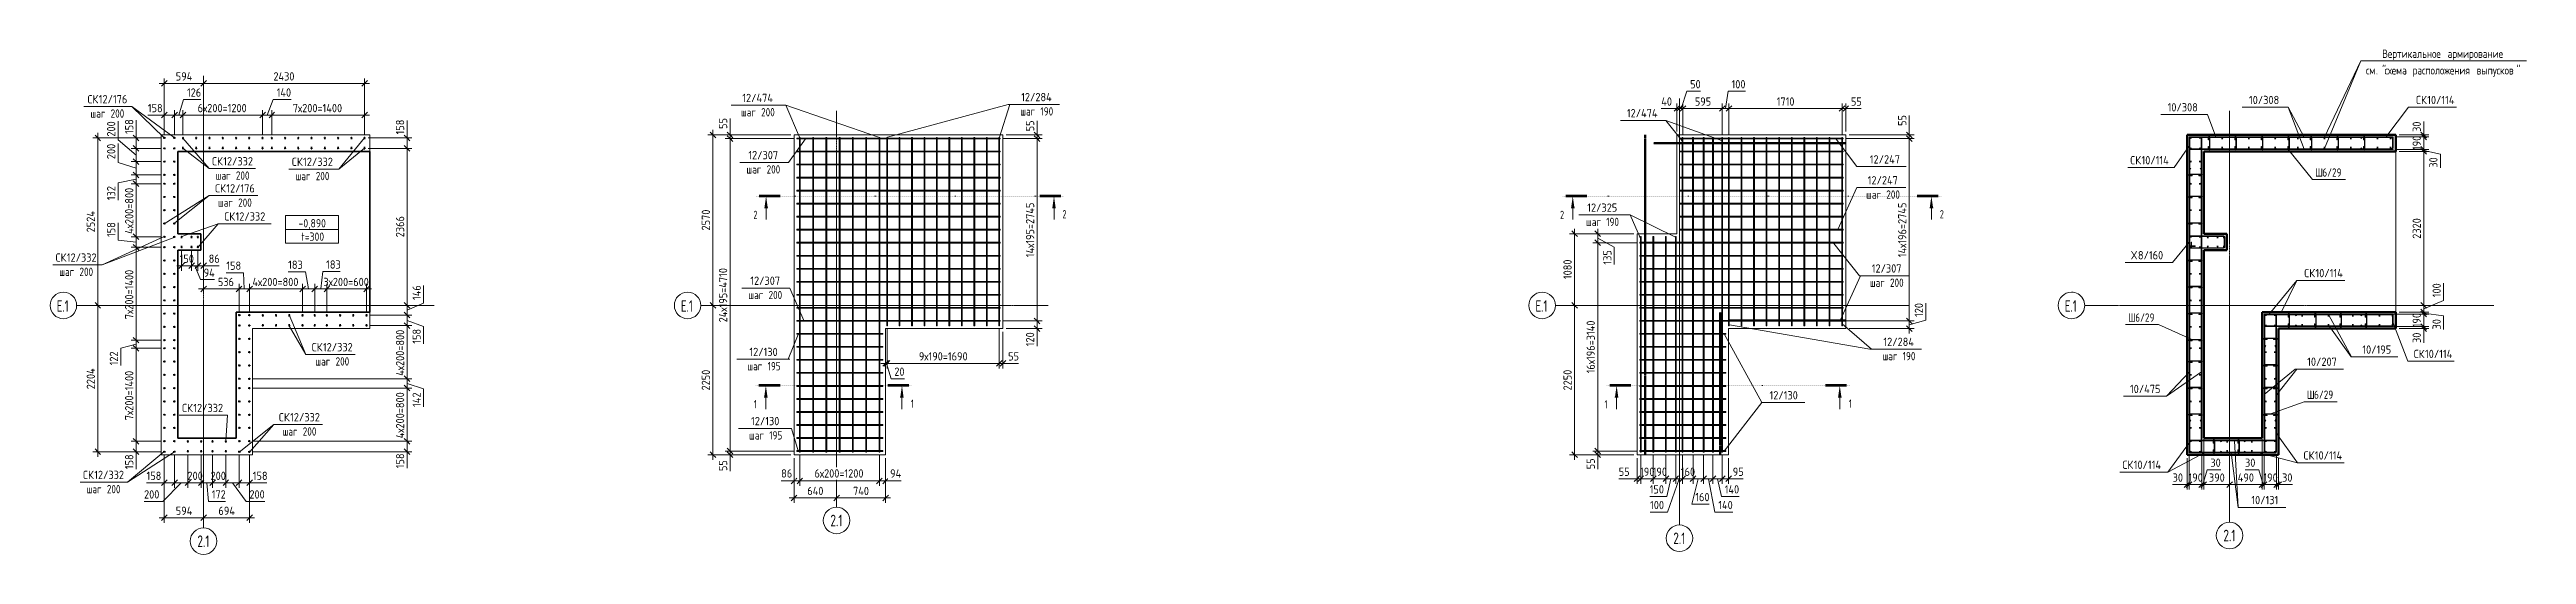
# Model space of a CAD drawing. Header units: millimetres. Extents: x 677 to 38046, y -1785 to 52249.
# Drawn here: x 677 to 38046, y 44644 to 52249 of the extents above.
import ezdxf

# ---------------------------------------------------------------- set-up
doc = ezdxf.new("R2010")
doc.units = ezdxf.units.MM
for name, pattern in [('01 Штриховая _4 мм_', [6, 3.5, -2.5]), ('02 Штрихпунктирная _20 мм_', [25, 20, -2.5, 0, -2.5]), ('03 Штрихпункт с 2 точками _5 мм_', [8.6, 5, -1.2, 0, -1.2, 0, -1.2]), ('04 Пунктир 10мм', [10, 0, -10])]:
    doc.linetypes.add(name, pattern=pattern)
for name, color, linetype, lineweight in [('AA_Dim', 7, 'Continuous', 9), ('AA_Dim-50', 7, 'Continuous', 9), ('AA_Linii', 7, 'Continuous', 9), ('AA_Oformlenie', 7, 'Continuous', 9), ('AA_Razrez', 7, 'Continuous', 9), ('AA_Vinoska', 7, 'Continuous', 9), ('AF_Element', 7, '03 Штрихпункт с 2 точками _5 мм_', 50), ('AF_Element_Выпуски', 253, 'Continuous', 20), ('AF_Perekritie', 7, 'Continuous', 60), ('AF_Perekritie_Опалубка', 253, 'Continuous', 20), ('AF_Stena_Опалубка', 253, 'Continuous', 20), ('KR_Armatura', 7, 'Continuous', 20), ('KR_Armatura_Tonkie', 7, 'Continuous', 20), ('KR_Fundament', 7, 'Continuous', 20), ('Оси', 7, 'Continuous', 9)]:
    doc.layers.add(name, color=color, linetype=linetype, lineweight=lineweight)
doc.styles.add('GOST Common_1', font='GOST_Common.ttf', dxfattribs={"width": 0.85, "height": 125})
doc.styles.add('ISOCPEUR', font='isocpeur.TTF', dxfattribs={"width": 0.7, "height": 175})
doc.styles.add('ISOCPEUR_1', font='isocpeur.TTF', dxfattribs={"width": 0.9, "height": 125})
doc.styles.add('ISOCPEUR_2', font='isocpeur.TTF', dxfattribs={"width": 0.8, "height": 125})
doc.styles.add('ISOCPEUR_3', font='isocpeur.TTF', dxfattribs={"width": 0.85, "height": 125})
doc.styles.add('ISOCPEUR_8', font='isocpeur.TTF', dxfattribs={"width": 0.7, "height": 125})
doc.dimstyles.new('00_Точн_3_знака__прозр_', dxfattribs={"dimscale": 304.8, "dimtxt": 125.344371, "dimasz": 0.278871, "dimexe": 0.246063, "dimexo": 0.164042, "dimgap": 0.016404, "dimtad": 1, "dimdec": 3, "dimrnd": 0.001, "dimdsep": 46, "dimtxsty": 'ISOCPEUR_1', "dimblk1": 'OBLIQUE', "dimblk2": 'OBLIQUE', "dimsah": 1, "dimcen": 0.09, "dimdle": 0.246063, "dimazin": 0, "dimtfac": 1, "dimtdec": 4, "dimtix": 1, "dimtmove": 0, "dimatfit": 3, "dimfxl": 1, "dimtvp": 1, "dimtolj": 1, "dimtzin": 0, "dimlwd": 18, "dimlwe": 18, "dimarcsym": 2})
doc.dimstyles.new('00_Точн_3_знака__прозр__1', dxfattribs={"dimscale": 304.8, "dimtxt": 125.344371, "dimasz": 0.278871, "dimexe": 0.246063, "dimexo": 0.164042, "dimgap": 0.016404, "dimtad": 1, "dimdec": 3, "dimrnd": 0.001, "dimdsep": 46, "dimtxsty": 'ISOCPEUR_1', "dimblk1": 'OBLIQUE', "dimblk2": 'OBLIQUE', "dimsah": 1, "dimcen": 0.09, "dimdle": 0.246063, "dimazin": 0, "dimtfac": 1, "dimtdec": 4, "dimtix": 1, "dimtmove": 1, "dimatfit": 3, "dimfxl": 1, "dimtvp": 1, "dimtolj": 1, "dimtzin": 0, "dimlwd": 18, "dimlwe": 18, "dimarcsym": 2})
doc.dimstyles.new('01_Точн_3_знака__непрозр_', dxfattribs={"dimscale": 304.8, "dimtxt": 125.344371, "dimasz": 0.278871, "dimexe": 0.246063, "dimexo": 0.164042, "dimgap": 0.04101, "dimtad": 1, "dimdec": 3, "dimrnd": 0.001, "dimdsep": 46, "dimtxsty": 'ISOCPEUR_1', "dimblk1": 'OBLIQUE', "dimblk2": 'OBLIQUE', "dimsah": 1, "dimcen": 0.09, "dimdle": 0.246063, "dimazin": 0, "dimtfac": 1, "dimtdec": 4, "dimtix": 1, "dimtmove": 1, "dimatfit": 3, "dimfxl": 1, "dimtvp": 1, "dimtfill": 1, "dimtolj": 1, "dimtzin": 0, "dimlwd": 18, "dimlwe": 18, "dimarcsym": 2})
doc.dimstyles.new('01_Точн_3_знака__непрозр__1', dxfattribs={"dimscale": 304.8, "dimtxt": 125.344371, "dimasz": 0.278871, "dimexe": 0.246063, "dimexo": 0.164042, "dimgap": 0.04101, "dimtad": 1, "dimdec": 3, "dimrnd": 0.001, "dimdsep": 46, "dimtxsty": 'ISOCPEUR_1', "dimblk1": 'OBLIQUE', "dimblk2": 'OBLIQUE', "dimsah": 1, "dimcen": 0.09, "dimdle": 0.246063, "dimazin": 0, "dimtfac": 1, "dimtdec": 4, "dimtix": 1, "dimtmove": 0, "dimatfit": 3, "dimfxl": 1, "dimtvp": 1, "dimtfill": 1, "dimtolj": 1, "dimtzin": 0, "dimlwd": 18, "dimlwe": 18, "dimarcsym": 2})
doc.dimstyles.new('05_Округл_5мм__прозр_', dxfattribs={"dimscale": 304.8, "dimtxt": 125.344371, "dimasz": 0.278871, "dimexe": 0.246063, "dimexo": 0.164042, "dimgap": 0.016404, "dimtad": 1, "dimdec": 0, "dimrnd": 5, "dimdsep": 46, "dimtxsty": 'ISOCPEUR_1', "dimblk1": 'OBLIQUE', "dimblk2": 'OBLIQUE', "dimsah": 1, "dimcen": 0.09, "dimdle": 0.246063, "dimazin": 0, "dimtfac": 1, "dimtdec": 4, "dimtix": 1, "dimtmove": 1, "dimatfit": 3, "dimfxl": 1, "dimtvp": 1, "dimtolj": 1, "dimtzin": 0, "dimlwd": 18, "dimlwe": 18, "dimarcsym": 2})
doc.dimstyles.new('05_Округл_5мм__прозр__1', dxfattribs={"dimscale": 304.8, "dimtxt": 125.344371, "dimasz": 0.278871, "dimexe": 0.246063, "dimexo": 0.164042, "dimgap": 0.016404, "dimtad": 1, "dimdec": 0, "dimrnd": 5, "dimdsep": 46, "dimtxsty": 'ISOCPEUR_1', "dimblk1": 'OBLIQUE', "dimblk2": 'OBLIQUE', "dimsah": 1, "dimcen": 0.09, "dimdle": 0.246063, "dimazin": 0, "dimtfac": 1, "dimtdec": 4, "dimtix": 1, "dimtmove": 0, "dimatfit": 3, "dimfxl": 1, "dimtvp": 1, "dimtolj": 1, "dimtzin": 0, "dimlwd": 18, "dimlwe": 18, "dimarcsym": 2})

msp = doc.modelspace()

# ---------------------------------------------------------------- texts
at = {"layer": 'AA_Razrez', "char_height": 125, "attachment_point": 1, "style": 'ISOCPEUR_8'}
for s, insert, width in [('\\fISOCPEUR|b0|i0|c204|p34|;\\W.7;2', (11296.0504, 49821.3401), 75.759469), ('\\fISOCPEUR|b0|i0|c204|p34|;\\W.7;2', (15957.9694, 49830.9272), 75.759469), ('\\fISOCPEUR|b0|i0|c204|p34|;\\W.7;2', (23465.7371, 49821.3401), 75.759469), ('\\fISOCPEUR|b0|i0|c204|p34|;\\W.7;2', (29195.2131, 49830.9272), 75.759469), ('\\fISOCPEUR|b0|i0|c204|p34|;\\W.7;1', (11301.348, 46967.9986), 53.312219), ('\\fISOCPEUR|b0|i0|c204|p34|;\\W.7;1', (13672.7688, 46977.5857), 53.312219), ('\\fISOCPEUR|b0|i0|c204|p34|;\\W.7;1', (24136.772, 46967.9986), 53.312219), ('\\fISOCPEUR|b0|i0|c204|p34|;\\W.7;1', (27821.714, 46977.5857), 53.312219)]:
    msp.add_mtext(s, dxfattribs=dict(at, insert=insert, width=width))
at = {"layer": 'AA_Vinoska', "char_height": 125, "attachment_point": 1}
for s, insert, width, style in [('см', (35625.4751, 51998.8383), 180.580109, 'GOST Common_1'), ('. "', (35774.4686, 51998.8383), 160.137078, 'GOST Common_1'), ('Вертикальное', (35870.0626, 52248.8383), 1151.624094, 'GOST Common_1'), ('схема', (35906.5949, 51998.8383), 466.782547, 'GOST Common_1'), ('\\fGOST Common|b0|i0|c204|p34|;\\W.85; ', (36291.729, 51998.8383), 44.293234, 'GOST Common_1'), ('расположения', (36328.2746, 51998.8383), 1124.366719, 'GOST Common_1'), ('\\fGOST Common|b0|i0|c204|p34|;\\W.85; ', (36820.2475, 52248.8383), 44.293234, 'GOST Common_1'), ('армирование', (36856.7931, 52248.8383), 1042.594594, 'GOST Common_1'), ('\\fGOST Common|b0|i0|c204|p34|;\\W.85; ', (37255.9699, 51998.8383), 44.293234, 'GOST Common_1'), ('выпусков', (37292.5155, 51998.8383), 732.541953, 'GOST Common_1'), ('\\fGOST Common|b0|i0|c204|p34|;\\W.85;"', (37896.9231, 51998.8383), 78.364953, 'GOST Common_1'), ('12/474', (11128.231, 51583.1011), 577.215, 'ISOCPEUR_1'), ('12/474', (11128.231, 51583.1011), 577.215, 'ISOCPEUR_1'), ('12/284', (15336.0377, 51595.6339), 566.392219, 'ISOCPEUR_1'), ('12/284', (15336.0377, 51595.6339), 566.392219, 'ISOCPEUR_1'), ('СК', (1249.8551, 51563.6987), 205.632844, 'ISOCPEUR_1'), ('СК', (1249.8551, 51563.6987), 205.632844, 'ISOCPEUR_1'), ('шаг', (1294.2051, 51348.746), 291.81425, 'ISOCPEUR_2'), ('шаг', (1294.2051, 51348.746), 291.81425, 'ISOCPEUR_2'), ('12/176', (1419.5191, 51563.6987), 526.708687, 'ISOCPEUR_1'), ('12/176', (1419.5191, 51563.6987), 526.708687, 'ISOCPEUR_1'), (' 200', (1534.9759, 51348.746), 333.502, 'ISOCPEUR_2'), (' 200', (1534.9759, 51348.746), 333.502, 'ISOCPEUR_2'), ('шаг', (11108.456, 51368.1485), 291.81425, 'ISOCPEUR_2'), (' 200', (11349.2269, 51368.1485), 333.502, 'ISOCPEUR_2'), ('шаг', (15322.3627, 51380.6812), 291.81425, 'ISOCPEUR_2'), ('шаг', (15322.3627, 51380.6812), 291.81425, 'ISOCPEUR_2'), (' 190', (15563.1335, 51380.6812), 307.848, 'ISOCPEUR_2'), (' 190', (15563.1335, 51380.6812), 307.848, 'ISOCPEUR_2'), ('12/474', (24474.3587, 51353.8925), 577.215, 'ISOCPEUR_1'), ('12/474', (24474.3587, 51353.8925), 577.215, 'ISOCPEUR_1'), ('10/308', (32632.1317, 51442.3028), 555.569437, 'ISOCPEUR_1'), ('10/308', (33859.8085, 51552.5116), 555.569437, 'ISOCPEUR_1'), ('10/308', (33859.8085, 51552.5116), 555.569437, 'ISOCPEUR_1'), ('СК', (36379.0537, 51552.5116), 205.632844, 'ISOCPEUR_1'), ('10/114', (36548.7178, 51552.5116), 508.670719, 'ISOCPEUR_1'), ('СК', (3127.6682, 50629.0236), 205.632844, 'ISOCPEUR_1'), ('СК', (3127.6682, 50629.0236), 205.632844, 'ISOCPEUR_1'), ('12/332', (3297.3323, 50629.0236), 555.569437, 'ISOCPEUR_1'), ('12/332', (3297.3323, 50629.0236), 555.569437, 'ISOCPEUR_1'), ('СК', (4332.7711, 50621.0872), 205.632844, 'ISOCPEUR_1'), ('СК', (4332.7711, 50621.0872), 205.632844, 'ISOCPEUR_1'), ('12/332', (4502.4351, 50621.0872), 555.569437, 'ISOCPEUR_1'), ('12/332', (4502.4351, 50621.0872), 555.569437, 'ISOCPEUR_1'), ('шаг', (11190.9412, 50506.8365), 291.81425, 'ISOCPEUR_2'), ('12/307', (11219.7162, 50721.7891), 555.569437, 'ISOCPEUR_1'), (' 200', (11431.712, 50506.8365), 333.502, 'ISOCPEUR_2'), ('12/247', (28139.0824, 50657.9263), 566.392219, 'ISOCPEUR_1'), ('СК', (32068.5997, 50645.1361), 205.632844, 'ISOCPEUR_1'), ('10/114', (32238.2637, 50645.1361), 508.670719, 'ISOCPEUR_1'), ('\\fGOST Common|b0|i0|c204|p34|;\\W.85;Ш', (34859.1582, 50460.2957), 129.472531, 'GOST Common_1'), ('6/29', (34965.9837, 50460.2957), 367.974562, 'GOST Common_1'), ('СК', (3173.9969, 50221.0801), 205.632844, 'ISOCPEUR_1'), ('СК', (3173.9969, 50221.0801), 205.632844, 'ISOCPEUR_1'), ('шаг', (3183.9432, 50414.071), 291.81425, 'ISOCPEUR_2'), ('шаг', (3183.9432, 50414.071), 291.81425, 'ISOCPEUR_2'), ('12/176', (3343.661, 50221.0801), 526.708687, 'ISOCPEUR_1'), ('12/176', (3343.661, 50221.0801), 526.708687, 'ISOCPEUR_1'), (' 200', (3424.7141, 50414.071), 333.502, 'ISOCPEUR_2'), (' 200', (3424.7141, 50414.071), 333.502, 'ISOCPEUR_2'), ('шаг', (4389.0461, 50406.1346), 291.81425, 'ISOCPEUR_2'), ('шаг', (4389.0461, 50406.1346), 291.81425, 'ISOCPEUR_2'), (' 200', (4629.8169, 50406.1346), 333.502, 'ISOCPEUR_2'), (' 200', (4629.8169, 50406.1346), 333.502, 'ISOCPEUR_2'), ('шаг', (28083.4906, 50127.7483), 291.81425, 'ISOCPEUR_2'), ('12/247', (28107.7656, 50342.7009), 566.392219, 'ISOCPEUR_1'), (' 200', (28324.2615, 50127.7483), 333.502, 'ISOCPEUR_2'), ('шаг', (3218.3469, 50006.1274), 291.81425, 'ISOCPEUR_2'), ('шаг', (3218.3469, 50006.1274), 291.81425, 'ISOCPEUR_2'), ('СК', (3313.202, 49797.5988), 205.632844, 'ISOCPEUR_1'), ('СК', (3313.202, 49797.5988), 205.632844, 'ISOCPEUR_1'), ('12/332', (3482.8661, 49797.5988), 555.569437, 'ISOCPEUR_1'), ('12/332', (3482.8661, 49797.5988), 555.569437, 'ISOCPEUR_1'), (' 200', (3459.1178, 50006.1274), 333.502, 'ISOCPEUR_2'), (' 200', (3459.1178, 50006.1274), 333.502, 'ISOCPEUR_2'), ('12/325', (23876.1751, 49930.602), 555.569437, 'ISOCPEUR_1'), (' 190', (24098.771, 49715.6494), 307.848, 'ISOCPEUR_2'), ('-0,890', (4433.6945, 49695.3379), 504.261437, 'ISOCPEUR_3'), ('t=300', (4473.332, 49493.4941), 446.339516, 'ISOCPEUR_3'), ('шаг', (23858.0001, 49715.6494), 291.81425, 'ISOCPEUR_2'), ('СК', (767.9827, 49178.5507), 205.632844, 'ISOCPEUR_1'), ('СК', (767.9827, 49178.5507), 205.632844, 'ISOCPEUR_1'), ('12/332', (937.6468, 49178.5507), 555.569437, 'ISOCPEUR_1'), ('12/332', (937.6468, 49178.5507), 555.569437, 'ISOCPEUR_1'), (' 200', (1065.0285, 48963.598), 333.502, 'ISOCPEUR_2'), (' 200', (1065.0285, 48963.598), 333.502, 'ISOCPEUR_2'), ('12/307', (28168.1907, 49014.4051), 555.569437, 'ISOCPEUR_1'), ('12/307', (28168.5824, 49014.4051), 555.569437, 'ISOCPEUR_1'), ('\\fISOCPEUR|b0|i0|c204|p34|;\\W.9;Х', (32082.9108, 49213.7865), 122.658187, 'ISOCPEUR_1'), ('8/160', (32184.1139, 49213.7865), 458.164406, 'ISOCPEUR_1'), ('шаг', (824.2577, 48963.598), 291.81425, 'ISOCPEUR_2'), ('шаг', (824.2577, 48963.598), 291.81425, 'ISOCPEUR_2'), ('12/307', (11248.9969, 48829.4367), 555.569437, 'ISOCPEUR_1'), (' 200', (11460.9927, 48614.4841), 333.502, 'ISOCPEUR_2'), ('шаг', (28139.4157, 48799.4524), 291.81425, 'ISOCPEUR_2'), ('шаг', (28139.8074, 48799.4524), 291.81425, 'ISOCPEUR_2'), (' 200', (28380.1866, 48799.4524), 333.502, 'ISOCPEUR_2'), (' 200', (28380.5782, 48799.4524), 333.502, 'ISOCPEUR_2'), ('СК', (34693.5283, 48944.4298), 205.632844, 'ISOCPEUR_1'), ('СК', (34693.5283, 48944.4298), 205.632844, 'ISOCPEUR_1'), ('10/114', (34863.1924, 48944.4298), 508.670719, 'ISOCPEUR_1'), ('10/114', (34863.1924, 48944.4298), 508.670719, 'ISOCPEUR_1'), ('шаг', (11220.2219, 48614.4841), 291.81425, 'ISOCPEUR_2'), ('\\fGOST Common|b0|i0|c204|p34|;\\W.85;Ш', (32037.0195, 48274.5889), 129.472531, 'GOST Common_1'), ('6/29', (32143.845, 48274.5889), 367.974562, 'GOST Common_1'), ('12/284', (28344.2816, 47908.6778), 566.392219, 'ISOCPEUR_1'), ('12/284', (28344.2816, 47908.6778), 566.392219, 'ISOCPEUR_1'), ('СК', (4631.6499, 47828.2852), 205.632844, 'ISOCPEUR_1'), ('СК', (4631.9807, 47828.2852), 205.632844, 'ISOCPEUR_1'), ('шаг', (4687.9249, 47613.3325), 291.81425, 'ISOCPEUR_2'), ('шаг', (4688.2557, 47613.3325), 291.81425, 'ISOCPEUR_2'), ('12/332', (4801.3139, 47828.2852), 555.569437, 'ISOCPEUR_1'), ('12/332', (4801.6448, 47828.2852), 555.569437, 'ISOCPEUR_1'), (' 200', (4928.6957, 47613.3325), 333.502, 'ISOCPEUR_2'), (' 200', (4929.0266, 47613.3325), 333.502, 'ISOCPEUR_2'), ('шаг', (11205.3882, 47542.0765), 291.81425, 'ISOCPEUR_2'), ('12/130', (11235.4882, 47757.0291), 526.708687, 'ISOCPEUR_1'), (' 195', (11446.1591, 47542.0765), 307.848, 'ISOCPEUR_2'), ('шаг', (28330.6066, 47693.7252), 291.81425, 'ISOCPEUR_2'), ('шаг', (28330.6066, 47693.7252), 291.81425, 'ISOCPEUR_2'), (' 190', (28571.3775, 47693.7252), 307.848, 'ISOCPEUR_2'), (' 190', (28571.3775, 47693.7252), 307.848, 'ISOCPEUR_2'), ('10/207', (34737.9358, 47609.1478), 555.569437, 'ISOCPEUR_1'), ('10/207', (34737.9358, 47609.1478), 555.569437, 'ISOCPEUR_1'), ('10/195', (35569.9978, 47792.2437), 526.708687, 'ISOCPEUR_1'), ('10/195', (35569.9978, 47792.2437), 526.708687, 'ISOCPEUR_1'), ('СК', (36345.4888, 47726.8329), 205.632844, 'ISOCPEUR_1'), ('10/114', (36515.1529, 47726.8329), 508.670719, 'ISOCPEUR_1'), ('12/130', (26626.4017, 47103.5285), 526.708687, 'ISOCPEUR_1'), ('12/130', (26626.4017, 47103.5285), 526.708687, 'ISOCPEUR_1'), ('10/475', (32064.0949, 47198.9234), 566.392219, 'ISOCPEUR_1'), ('10/475', (32064.0949, 47198.8629), 566.392219, 'ISOCPEUR_1'), ('\\fGOST Common|b0|i0|c204|p34|;\\W.85;Ш', (34733.8844, 47112.3732), 129.472531, 'GOST Common_1'), ('6/29', (34840.7099, 47112.3732), 367.974562, 'GOST Common_1'), ('СК', (2675.9518, 46912.3292), 205.632844, 'ISOCPEUR_1'), ('12/332', (2845.6159, 46912.3292), 555.569437, 'ISOCPEUR_1'), ('СК', (4136.8874, 46772.9376), 205.632844, 'ISOCPEUR_1'), ('СК', (4136.8874, 46772.9376), 205.632844, 'ISOCPEUR_1'), ('12/332', (4306.5515, 46772.9376), 555.569437, 'ISOCPEUR_1'), ('12/332', (4306.5515, 46772.9376), 555.569437, 'ISOCPEUR_1'), ('12/130', (11260.9219, 46714.6075), 526.708687, 'ISOCPEUR_1'), ('шаг', (4193.1624, 46557.9849), 291.81425, 'ISOCPEUR_2'), ('шаг', (4193.1624, 46557.9849), 291.81425, 'ISOCPEUR_2'), (' 200', (4433.9333, 46557.9849), 333.502, 'ISOCPEUR_2'), (' 200', (4433.9333, 46557.9849), 333.502, 'ISOCPEUR_2'), ('шаг', (11230.8219, 46499.6549), 291.81425, 'ISOCPEUR_2'), (' 195', (11471.5927, 46499.6549), 307.848, 'ISOCPEUR_2'), ('СК', (31950.9831, 46056.3362), 205.632844, 'ISOCPEUR_1'), ('СК', (31950.9831, 46056.3362), 205.632844, 'ISOCPEUR_1'), ('10/114', (32120.6472, 46056.3362), 508.670719, 'ISOCPEUR_1'), ('10/114', (32120.6472, 46056.3362), 508.670719, 'ISOCPEUR_1'), ('СК', (34682.8305, 46197.4624), 205.632844, 'ISOCPEUR_1'), ('СК', (34682.8305, 46197.4624), 205.632844, 'ISOCPEUR_1'), ('10/114', (34852.4946, 46197.4624), 508.670719, 'ISOCPEUR_1'), ('10/114', (34852.4946, 46197.4624), 508.670719, 'ISOCPEUR_1'), ('СК', (1181.2271, 45904.6296), 205.632844, 'ISOCPEUR_1'), ('СК', (1181.2271, 45904.6296), 205.632844, 'ISOCPEUR_1'), ('шаг', (1237.5021, 45689.677), 291.81425, 'ISOCPEUR_2'), ('шаг', (1237.5021, 45689.677), 291.81425, 'ISOCPEUR_2'), ('12/332', (1350.8912, 45904.6296), 555.569437, 'ISOCPEUR_1'), ('12/332', (1350.8912, 45904.6296), 555.569437, 'ISOCPEUR_1'), (' 200', (1478.2729, 45689.677), 333.502, 'ISOCPEUR_2'), (' 200', (1478.2729, 45689.677), 333.502, 'ISOCPEUR_2'), ('10/131', (33895.1015, 45525.016), 497.847937, 'ISOCPEUR_1'), ('10/131', (33895.1015, 45525.016), 497.847937, 'ISOCPEUR_1')]:
    msp.add_mtext(s, dxfattribs=dict(at, insert=insert, width=width, style=style))
at = {"layer": 'Оси', "char_height": 175, "attachment_point": 1, "style": 'ISOCPEUR'}
for s, insert, width in [('\\fISOCPEUR|b0|i0|c204|p34|;\\W.7;Е', (783.1563, 48473.5763), 103.818531), ('.1', (868.8151, 48473.5763), 120.653969), ('\\fISOCPEUR|b0|i0|c204|p34|;\\W.7;Е', (10200.9408, 48473.5763), 103.818531), ('.1', (10286.5996, 48473.5763), 120.653969), ('\\fISOCPEUR|b0|i0|c204|p34|;\\W.7;Е', (23092.938, 48473.5763), 103.818531), ('.1', (23178.5969, 48473.5763), 120.653969), ('\\fISOCPEUR|b0|i0|c204|p34|;\\W.7;Е', (31078.6898, 48473.5763), 103.818531), ('.1', (31164.3486, 48473.5763), 120.653969), ('2.1', (12458.2528, 45242.3079), 224.4725), ('2.1', (2907.4213, 44930.2071), 224.4725), ('2.1', (25174.4144, 44973.5765), 224.4725), ('2.1', (33474.1738, 45015.797), 224.4725)]:
    msp.add_mtext(s, dxfattribs=dict(at, insert=insert, width=width))

# ---------------------------------------------------------------- blocks, each defined once
blk = doc.blocks.new('Грунт - Грунт-3689481-Схема расположения выпусков фундаментной плиты на отм_-0_890 входной группы в осях 1_1-3_1_Д_1-Ж_1')
at = {"layer": 'AF_Perekritie', "lineweight": 35}
for p, q in [((5510, 50715), (2610, 50715)), ((2610, 50715), (2610, 49475)), ((5510, 48295), (5510, 50715)), ((2610, 49475), (2960, 49475)), ((2960, 49475), (2960, 49225)), ((2610, 49225), (2610, 46395)), ((2960, 49225), (2610, 49225)), ((3490, 46395), (3490, 48295)), ((3490, 48295), (5510, 48295)), ((2610, 46395), (3490, 46395))]:
    blk.add_line(p, q, dxfattribs=at)
blk = doc.blocks.new('351_Ряд стержней П переменный шаг _НесАрм_РабПлоск_ - Тип 1-3811481-Схема расположения выпусков фундаментной плиты на отм_-0_890 входной группы в осях 1_1-3_1_Д_1-Ж_1')
at = {"layer": 'KR_Armatura_Tonkie', "lineweight": 35}
for points in [[(0, 1370), (-1, 1373), (-2, 1375), (-4, 1376), (-8, 1376), (-10, 1374), (-12, 1372), (-12, 1370), (-11, 1367), (-9, 1365), (-6, 1364), (-2, 1365), (-2, 1366), (0, 1368)], [(0, 1170), (-1, 1173), (-2, 1175), (-4, 1176), (-8, 1176), (-10, 1174), (-12, 1172), (-12, 1170), (-11, 1167), (-9, 1165), (-6, 1164), (-2, 1165), (-2, 1166), (0, 1168)], [(158, 1372), (156, 1374), (154, 1376), (150, 1376), (149, 1375), (146, 1372), (146, 1372), (146, 1368), (147, 1367), (149, 1365), (152, 1364), (154, 1364), (156, 1366), (158, 1368)], [(158, 1168), (158, 1172), (156, 1174), (154, 1176), (150, 1176), (149, 1175), (147, 1173), (146, 1172), (146, 1168), (147, 1167), (149, 1165), (152, 1164), (154, 1164), (156, 1166), (157, 1167)], [(0, 970), (-1, 973), (-2, 975), (-4, 976), (-8, 976), (-10, 974), (-12, 972), (-12, 970), (-11, 967), (-9, 965), (-6, 964), (-2, 965), (-2, 966), (0, 968)], [(0, 770), (-1, 773), (-2, 775), (-4, 776), (-8, 776), (-10, 774), (-12, 772), (-12, 770), (-11, 767), (-9, 765), (-6, 764), (-2, 765), (-2, 766), (0, 768)], [(158, 968), (158, 972), (156, 974), (154, 976), (150, 976), (149, 975), (147, 973), (146, 972), (146, 968), (147, 967), (149, 965), (152, 964), (154, 964), (156, 966), (157, 967)], [(158, 768), (158, 772), (156, 774), (154, 776), (150, 776), (149, 775), (147, 773), (146, 772), (146, 768), (147, 767), (149, 765), (152, 764), (154, 764), (156, 766), (157, 767)], [(0, 570), (-1, 573), (-2, 575), (-4, 576), (-8, 576), (-10, 574), (-12, 572), (-12, 570), (-11, 567), (-9, 565), (-6, 564), (-2, 565), (-2, 566), (0, 568)], [(0, 370), (-1, 373), (-2, 375), (-4, 376), (-8, 376), (-10, 374), (-12, 372), (-12, 370), (-11, 367), (-9, 365), (-6, 364), (-2, 365), (-2, 366), (0, 368)], [(158, 568), (158, 572), (156, 574), (154, 576), (150, 576), (149, 575), (147, 573), (146, 572), (146, 568), (147, 567), (149, 565), (152, 564), (154, 564), (156, 566), (157, 567)], [(158, 368), (158, 372), (156, 374), (154, 376), (150, 376), (149, 375), (147, 373), (146, 372), (146, 368), (147, 367), (149, 365), (152, 364), (154, 364), (156, 366), (157, 367)], [(0, 170), (-1, 173), (-2, 175), (-4, 176), (-8, 176), (-10, 174), (-12, 172), (-12, 170), (-11, 167), (-9, 165), (-6, 164), (-2, 165), (-2, 166), (0, 168)], [(158, 168), (158, 172), (156, 174), (154, 176), (150, 176), (149, 175), (147, 173), (146, 172), (146, 168), (147, 167), (149, 165), (152, 164), (154, 164), (156, 166), (157, 167)], [(0, -30), (-1, -27), (-2, -25), (-4, -24), (-8, -24), (-10, -26), (-12, -28), (-12, -30), (-11, -33), (-9, -35), (-6, -36), (-2, -35), (-2, -34), (0, -32)], [(0, -170), (-1, -167), (-2, -165), (-4, -164), (-8, -164), (-10, -166), (-12, -168), (-12, -170), (-11, -173), (-9, -175), (-6, -176), (-2, -175), (-2, -174), (0, -172)], [(0, -370), (-1, -367), (-2, -365), (-4, -364), (-8, -364), (-10, -366), (-12, -368), (-12, -370), (-11, -373), (-9, -375), (-6, -376), (-3, -375), (-2, -374), (0, -372)], [(158, -32), (158, -28), (156, -26), (154, -24), (150, -24), (149, -25), (147, -27), (146, -28), (146, -32), (147, -33), (149, -35), (152, -36), (154, -36), (156, -34), (157, -33)], [(158, -172), (158, -168), (156, -166), (154, -164), (150, -164), (149, -165), (147, -167), (146, -168), (146, -172), (147, -173), (149, -175), (152, -176), (154, -175), (156, -174), (157, -173)], [(158, -368), (156, -366), (154, -364), (150, -364), (149, -365), (147, -367), (146, -368), (146, -372), (147, -373), (149, -375), (152, -376), (154, -376), (156, -374), (158, -372)], [(0, -570), (-1, -567), (-2, -565), (-4, -564), (-8, -564), (-10, -566), (-12, -568), (-12, -570), (-11, -573), (-9, -575), (-6, -576), (-2, -575), (-2, -574), (0, -572)], [(158, -572), (158, -568), (156, -566), (154, -564), (150, -564), (149, -565), (147, -567), (146, -569), (146, -572), (147, -573), (149, -575), (152, -576), (154, -576), (156, -574), (157, -573)], [(0, -770), (-2, -766), (-2, -765), (-4, -764), (-8, -764), (-10, -766), (-12, -768), (-12, -770), (-11, -773), (-9, -775), (-6, -776), (-2, -775), (-2, -774), (0, -772)], [(0, -970), (-1, -967), (-2, -965), (-4, -964), (-8, -964), (-10, -966), (-12, -968), (-12, -970), (-11, -973), (-9, -975), (-6, -976), (-2, -975), (-2, -974), (0, -972)], [(158, -772), (158, -768), (156, -766), (154, -764), (150, -764), (149, -765), (147, -767), (146, -768), (146, -772), (147, -773), (149, -775), (152, -776), (154, -776), (156, -774), (157, -773)], [(158, -968), (156, -966), (154, -964), (150, -964), (149, -965), (147, -967), (146, -968), (146, -972), (147, -973), (149, -975), (152, -976), (154, -976), (156, -974), (158, -972)], [(0, -1170), (-1, -1167), (-2, -1165), (-4, -1164), (-8, -1164), (-10, -1166), (-12, -1168), (-12, -1170), (-11, -1173), (-9, -1175), (-6, -1176), (-2, -1175), (-2, -1174), (0, -1172)], [(0, -1370), (-1, -1367), (-2, -1365), (-4, -1364), (-8, -1364), (-10, -1366), (-12, -1368), (-12, -1370), (-11, -1373), (-9, -1375), (-6, -1376), (-2, -1375), (-2, -1374), (0, -1372)], [(158, -1172), (158, -1168), (156, -1166), (154, -1164), (150, -1164), (149, -1165), (147, -1167), (146, -1168), (146, -1172), (147, -1173), (149, -1175), (152, -1176), (154, -1176), (156, -1174), (157, -1173)], [(158, -1372), (158, -1368), (156, -1366), (154, -1364), (150, -1364), (149, -1365), (147, -1367), (146, -1368), (146, -1372), (147, -1373), (149, -1375), (152, -1376), (154, -1376), (156, -1374), (157, -1373)]]:
    blk.add_hatch(color=256, dxfattribs=at).paths.add_polyline_path(points)
at = {"layer": 'KR_Armatura'}
for centre in [(-6, 1370), (-6, 1170), (152, 1370), (152, 1170), (-6, 970), (-6, 770), (152, 970), (152, 770), (-6, 570), (-6, 370), (152, 570), (152, 370), (-6, 170), (152, 170), (-6, -30), (-6, -170), (-6, -370), (152, -30), (152, -170), (152, -370), (-6, -570), (152, -570), (-6, -770), (-6, -970), (152, -770), (152, -970), (-6, -1170), (-6, -1370), (152, -1170), (152, -1370)]:
    blk.add_circle(centre, 6, dxfattribs=at)
at = {"layer": 'KR_Armatura_Tonkie', "lineweight": 35}
for p, q in [((0, 1370), (15, 1370)), ((0, 1170), (15, 1170)), ((146, 1370), (131, 1370)), ((146, 1170), (131, 1170)), ((0, 970), (15, 970)), ((0, 770), (15, 770)), ((146, 970), (131, 970)), ((146, 770), (131, 770)), ((0, 570), (15, 570)), ((146, 570), (131, 570)), ((0, 370), (15, 370)), ((0, 170), (15, 170)), ((146, 370), (131, 370)), ((146, 170), (131, 170)), ((0, -30), (15, -30)), ((0, -170), (15, -170)), ((0, -370), (15, -370)), ((146, -30), (131, -30)), ((146, -170), (131, -170)), ((146, -370), (131, -370)), ((0, -570), (15, -570)), ((146, -570), (131, -570)), ((0, -770), (15, -770)), ((0, -970), (15, -970)), ((146, -770), (131, -770)), ((146, -970), (131, -970)), ((0, -1170), (15, -1170)), ((0, -1370), (15, -1370)), ((146, -1170), (131, -1170)), ((146, -1370), (131, -1370))]:
    blk.add_line(p, q, dxfattribs=at)
for centre, start, end in [((-6, 1370), 360, 180), ((-6, 1370), 180, 0), ((-6, 1170), 360, 180), ((-6, 1170), 180, 0), ((152, 1370), 360, 180), ((152, 1370), 180, 360), ((152, 1170), 360, 180), ((152, 1170), 180, 360), ((-6, 970), 360, 180), ((-6, 970), 180, 0), ((-6, 770), 360, 180), ((-6, 770), 180, 0), ((152, 970), 360, 180), ((152, 970), 180, 360), ((152, 770), 360, 180), ((152, 770), 180, 360), ((-6, 570), 360, 180), ((-6, 570), 180, 0), ((-6, 370), 360, 180), ((152, 570), 360, 180), ((152, 570), 180, 360), ((152, 370), 360, 180), ((-6, 370), 180, 0), ((-6, 170), 360, 180), ((-6, 170), 180, 360), ((152, 370), 180, 360), ((152, 170), 360, 180), ((152, 170), 180, 360), ((-6, -30), 360, 180), ((-6, -30), 180, 360), ((-6, -170), 360, 180), ((-6, -170), 180, 360), ((-6, -370), 360, 180), ((-6, -370), 180, 0), ((152, -30), 0, 180), ((152, -30), 180, 360), ((152, -170), 360, 180), ((152, -170), 180, 360), ((152, -370), 360, 180), ((152, -370), 180, 360), ((-6, -570), 360, 180), ((-6, -570), 180, 0), ((152, -570), 360, 180), ((152, -570), 180, 360), ((-6, -770), 360, 180), ((-6, -770), 180, 0), ((-6, -970), 360, 180), ((-6, -970), 180, 0), ((152, -770), 360, 180), ((152, -770), 180, 360), ((152, -970), 0, 180), ((152, -970), 180, 360), ((-6, -1170), 360, 180), ((-6, -1170), 180, 0), ((-6, -1370), 360, 180), ((-6, -1370), 180, 0), ((152, -1170), 360, 180), ((152, -1170), 180, 360), ((152, -1370), 360, 180), ((152, -1370), 180, 360)]:
    blk.add_arc(centre, 6, start, end, dxfattribs=at)
blk = doc.blocks.new('351_Ряд стержней П переменный шаг _НесАрм_РабПлоск_ - Тип 1-3816937-Схема расположения выпусков фундаментной плиты на отм_-0_890 входной группы в осях 1_1-3_1_Д_1-Ж_1')
at = {"layer": 'KR_Armatura_Tonkie', "lineweight": 35}
for points in [[(-12, 783), (-11, 780), (-9, 778), (-6, 777), (-3, 778), (-2, 779), (0, 781), (0, 783), (-1, 786), (-2, 787), (-4, 789), (-8, 789), (-10, 787), (-12, 785)], [(146, 781), (147, 780), (149, 778), (152, 777), (154, 777), (156, 779), (158, 781), (158, 785), (156, 787), (154, 789), (150, 789), (149, 788), (147, 786), (146, 785)], [(-12, 583), (-11, 580), (-9, 578), (-6, 577), (-3, 578), (-2, 579), (0, 581), (0, 583), (-1, 586), (-2, 587), (-4, 589), (-8, 589), (-10, 587), (-12, 585)], [(-12, 383), (-11, 380), (-9, 378), (-6, 377), (-3, 378), (-2, 379), (0, 381), (0, 383), (-1, 386), (-2, 387), (-4, 389), (-8, 389), (-10, 387), (-12, 385)], [(146, 585), (146, 581), (147, 580), (149, 578), (152, 577), (154, 577), (156, 579), (158, 581), (158, 585), (156, 587), (154, 589), (150, 589), (149, 588), (147, 586)], [(146, 385), (146, 381), (147, 380), (149, 378), (152, 377), (154, 377), (156, 379), (158, 381), (158, 385), (156, 387), (154, 389), (150, 389), (149, 388), (147, 386)], [(-12, 183), (-11, 180), (-9, 178), (-6, 177), (-3, 178), (-2, 179), (0, 181), (0, 183), (-1, 186), (-2, 187), (-4, 189), (-8, 189), (-10, 187), (-12, 185)], [(-12, 0), (-11, -3), (-9, -5), (-6, -6), (-3, -5), (-2, -4), (0, -2), (0, 0), (-1, 3), (-3, 5), (-4, 6), (-8, 6), (-10, 4), (-12, 2)], [(146, 181), (147, 180), (149, 178), (152, 177), (154, 177), (156, 179), (158, 181), (158, 185), (156, 187), (154, 189), (150, 189), (149, 188), (147, 186), (146, 185)], [(146, -2), (147, -3), (149, -5), (152, -6), (154, -6), (156, -4), (158, -2), (158, 2), (156, 4), (154, 6), (150, 6), (149, 5), (147, 3), (146, 2)], [(-12, -183), (-11, -186), (-9, -188), (-6, -189), (-3, -188), (-2, -187), (0, -185), (0, -183), (-1, -180), (-2, -179), (-4, -177), (-8, -177), (-10, -179), (-12, -181)], [(146, -185), (147, -186), (149, -188), (152, -189), (154, -189), (156, -187), (158, -185), (158, -181), (156, -179), (154, -177), (150, -177), (149, -178), (147, -180), (146, -181)], [(-12, -383), (-11, -386), (-9, -388), (-6, -389), (-3, -388), (-2, -387), (0, -385), (0, -383), (-1, -380), (-2, -379), (-4, -377), (-8, -377), (-10, -379), (-12, -381)], [(-12, -583), (-11, -586), (-9, -588), (-6, -589), (-3, -588), (-2, -587), (0, -585), (0, -583), (-1, -580), (-2, -579), (-4, -577), (-8, -577), (-10, -579), (-12, -581)], [(146, -385), (147, -386), (149, -388), (152, -389), (154, -389), (156, -387), (158, -385), (158, -381), (156, -379), (154, -377), (150, -377), (149, -378), (147, -380), (146, -381)], [(146, -585), (147, -586), (149, -588), (152, -589), (154, -589), (156, -587), (158, -585), (158, -581), (156, -579), (154, -577), (150, -577), (149, -578), (147, -580), (146, -581)], [(-12, -783), (-11, -786), (-9, -788), (-6, -789), (-3, -788), (-2, -787), (0, -785), (0, -783), (-1, -780), (-2, -779), (-4, -777), (-8, -777), (-10, -779), (-12, -783)], [(146, -783), (146, -785), (147, -786), (149, -788), (152, -789), (154, -789), (156, -787), (158, -785), (158, -781), (156, -779), (154, -777), (150, -777), (149, -778), (147, -780), (146, -781)]]:
    blk.add_hatch(color=256, dxfattribs=at).paths.add_polyline_path(points)
at = {"layer": 'KR_Armatura'}
for centre in [(-6, 783), (152, 783), (-6, 583), (-6, 383), (152, 583), (152, 383), (-6, 183), (-6, 0), (152, 183), (152, 0), (-6, -183), (152, -183), (-6, -383), (-6, -583), (152, -383), (152, -583), (-6, -783), (152, -783)]:
    blk.add_circle(centre, 6, dxfattribs=at)
at = {"layer": 'KR_Armatura_Tonkie', "lineweight": 35}
for p, q in [((0, 783), (15, 783)), ((146, 783), (131, 783)), ((0, 583), (15, 583)), ((0, 383), (15, 383)), ((146, 583), (131, 583)), ((146, 383), (131, 383)), ((0, 183), (15, 183)), ((0, 0), (15, 0)), ((146, 183), (131, 183)), ((146, 0), (131, 0)), ((0, -183), (15, -183)), ((146, -183), (131, -183)), ((0, -383), (15, -383)), ((0, -583), (15, -583)), ((146, -383), (131, -383)), ((146, -583), (131, -583)), ((0, -783), (15, -783)), ((146, -783), (131, -783))]:
    blk.add_line(p, q, dxfattribs=at)
for centre, start, end in [((-6, 783), 360, 180), ((-6, 783), 180, 0), ((152, 783), 360, 180), ((152, 783), 180, 360), ((-6, 583), 360, 180), ((-6, 583), 180, 0), ((-6, 383), 360, 180), ((-6, 383), 180, 0), ((152, 583), 0, 180), ((152, 583), 180, 360), ((152, 383), 360, 180), ((152, 383), 180, 360), ((-6, 183), 360, 180), ((-6, 183), 180, 360), ((-6, 0), 360, 180), ((-6, 0), 180, 360), ((152, 183), 360, 180), ((152, 183), 180, 360), ((152, 0), 360, 180), ((152, 0), 180, 360), ((-6, -183), 360, 180), ((-6, -183), 180, 360), ((152, -183), 360, 180), ((152, -183), 180, 360), ((-6, -383), 360, 180), ((-6, -383), 180, 0), ((-6, -583), 360, 180), ((-6, -583), 180, 0), ((152, -383), 360, 180), ((152, -383), 180, 360), ((152, -583), 0, 180), ((152, -583), 180, 360), ((-6, -783), 360, 180), ((-6, -783), 180, 0), ((152, -783), 0, 180), ((152, -783), 180, 360)]:
    blk.add_arc(centre, 6, start, end, dxfattribs=at)
blk = doc.blocks.new('351_Ряд стержней П переменный шаг _НесАрм_РабПлоск_ - Тип 1-3815192-Схема расположения выпусков фундаментной плиты на отм_-0_890 входной группы в осях 1_1-3_1_Д_1-Ж_1')
at = {"layer": 'KR_Armatura_Tonkie', "lineweight": 35}
for points in [[(-6, 1035), (-9, 1034), (-10, 1033), (-12, 1031), (-12, 1029), (-11, 1026), (-9, 1024), (-6, 1023), (-3, 1024), (-2, 1025), (0, 1027), (0, 1029), (-1, 1032), (-2, 1033), (-4, 1035)], [(-6, 877), (-9, 876), (-10, 875), (-12, 873), (-12, 871), (-11, 868), (-9, 866), (-6, 865), (-3, 866), (-2, 867), (0, 869), (0, 871), (-1, 874), (-2, 875), (-4, 877)], [(152, 1035), (149, 1034), (147, 1032), (146, 1031), (146, 1027), (147, 1026), (149, 1024), (152, 1023), (154, 1023), (156, 1025), (158, 1027), (158, 1031), (156, 1033), (154, 1035)], [(152, 877), (149, 876), (147, 874), (146, 873), (146, 869), (147, 868), (149, 866), (152, 865), (154, 865), (156, 867), (158, 869), (158, 873), (156, 875), (154, 877)], [(-6, 677), (-9, 676), (-10, 675), (-12, 673), (-12, 671), (-11, 668), (-9, 666), (-6, 665), (-3, 666), (-2, 667), (0, 669), (0, 671), (-1, 674), (-2, 675), (-4, 677)], [(-6, 477), (-9, 476), (-10, 475), (-12, 473), (-12, 471), (-11, 468), (-9, 466), (-6, 465), (-3, 466), (-2, 467), (0, 469), (0, 471), (-1, 474), (-2, 475), (-4, 477)], [(152, 677), (149, 676), (147, 674), (146, 672), (146, 669), (147, 668), (149, 666), (152, 665), (154, 665), (156, 667), (158, 669), (158, 673), (156, 675), (154, 677)], [(152, 477), (149, 476), (147, 474), (146, 473), (146, 469), (147, 468), (149, 466), (152, 465), (154, 465), (156, 467), (158, 469), (158, 473), (156, 475), (154, 477)], [(-6, 277), (-9, 276), (-10, 275), (-12, 273), (-12, 271), (-11, 268), (-9, 266), (-6, 265), (-3, 266), (-2, 267), (0, 269), (0, 271), (-1, 274), (-2, 275), (-4, 277)], [(-6, 77), (-9, 76), (-10, 75), (-12, 73), (-12, 71), (-11, 68), (-9, 66), (-6, 65), (-3, 66), (-2, 67), (0, 69), (0, 71), (-1, 74), (-2, 75), (-4, 77)], [(152, 277), (149, 276), (147, 274), (146, 273), (147, 268), (147, 268), (149, 266), (152, 265), (154, 265), (156, 267), (158, 269), (158, 273), (156, 275), (154, 277)], [(152, 77), (149, 76), (147, 74), (146, 73), (146, 69), (147, 68), (149, 66), (152, 65), (155, 66), (156, 67), (158, 69), (158, 73), (156, 75), (154, 77)], [(-6, -65), (-9, -66), (-10, -67), (-12, -69), (-12, -71), (-11, -74), (-9, -76), (-6, -77), (-3, -76), (-2, -75), (0, -73), (0, -71), (-1, -68), (-2, -67), (-4, -65)], [(-6, -265), (-9, -266), (-10, -267), (-12, -269), (-12, -271), (-11, -274), (-9, -276), (-6, -277), (-3, -276), (-2, -275), (0, -273), (0, -271), (-1, -268), (-2, -267), (-4, -265)], [(152, -65), (149, -66), (147, -68), (146, -69), (146, -73), (147, -74), (149, -76), (152, -77), (154, -77), (156, -75), (158, -73), (158, -69), (156, -67), (154, -65)], [(152, -265), (149, -266), (147, -268), (146, -269), (146, -273), (147, -274), (149, -276), (152, -277), (154, -277), (156, -275), (158, -273), (158, -269), (156, -267), (154, -265)], [(-6, -465), (-9, -466), (-10, -467), (-12, -469), (-12, -471), (-11, -474), (-9, -476), (-6, -477), (-3, -476), (-2, -475), (0, -473), (0, -471), (-1, -468), (-2, -467), (-4, -465)], [(-6, -665), (-9, -666), (-10, -667), (-12, -669), (-12, -671), (-11, -674), (-9, -676), (-6, -677), (-3, -676), (-2, -675), (0, -673), (0, -671), (-1, -668), (-2, -667), (-4, -665)], [(152, -465), (149, -466), (147, -468), (146, -469), (146, -473), (147, -474), (149, -476), (152, -477), (154, -477), (156, -475), (158, -473), (158, -469), (156, -467), (154, -465)], [(152, -665), (149, -666), (147, -668), (146, -669), (146, -673), (147, -674), (149, -676), (152, -677), (154, -677), (156, -675), (158, -673), (158, -669), (156, -667), (154, -665)], [(-6, -865), (-9, -866), (-10, -867), (-12, -869), (-12, -871), (-11, -874), (-9, -876), (-6, -877), (-3, -876), (-2, -875), (0, -873), (0, -871), (-1, -868), (-2, -867), (-4, -865)], [(-6, -1023), (-9, -1024), (-11, -1026), (-12, -1027), (-12, -1029), (-11, -1032), (-9, -1034), (-6, -1035), (-3, -1034), (-2, -1033), (0, -1031), (0, -1029), (-1, -1026), (-2, -1025), (-4, -1023)], [(152, -865), (149, -866), (147, -868), (146, -869), (146, -873), (147, -874), (149, -876), (152, -877), (154, -877), (156, -875), (158, -873), (158, -869), (156, -867), (154, -865)], [(152, -1023), (149, -1024), (147, -1026), (146, -1027), (146, -1031), (147, -1032), (149, -1034), (152, -1035), (154, -1035), (156, -1033), (158, -1031), (157, -1026), (156, -1025), (154, -1023)]]:
    blk.add_hatch(color=256, dxfattribs=at).paths.add_polyline_path(points)
at = {"layer": 'KR_Armatura'}
for centre in [(-6, 1029), (-6, 871), (152, 1029), (152, 871), (-6, 671), (-6, 471), (152, 671), (152, 471), (-6, 271), (-6, 71), (152, 271), (152, 71), (-6, -71), (-6, -271), (152, -71), (152, -271), (-6, -471), (-6, -671), (152, -471), (152, -671), (-6, -871), (-6, -1029), (152, -871), (152, -1029)]:
    blk.add_circle(centre, 6, dxfattribs=at)
at = {"layer": 'KR_Armatura_Tonkie', "lineweight": 35}
for p, q in [((0, 1029), (15, 1029)), ((0, 871), (15, 871)), ((146, 1029), (131, 1029)), ((146, 871), (131, 871)), ((0, 671), (15, 671)), ((0, 471), (15, 471)), ((146, 671), (131, 671)), ((146, 471), (131, 471)), ((0, 271), (15, 271)), ((0, 71), (15, 71)), ((146, 271), (131, 271)), ((146, 71), (131, 71)), ((0, -71), (15, -71)), ((0, -271), (15, -271)), ((146, -71), (131, -71)), ((146, -271), (131, -271)), ((0, -471), (15, -471)), ((0, -671), (15, -671)), ((146, -471), (131, -471)), ((146, -671), (131, -671)), ((0, -871), (15, -871)), ((0, -1029), (15, -1029)), ((146, -871), (131, -871)), ((146, -1029), (131, -1029))]:
    blk.add_line(p, q, dxfattribs=at)
for centre, start, end in [((-6, 1029), 360, 180), ((-6, 1029), 180, 0), ((-6, 871), 360, 180), ((-6, 871), 180, 0), ((152, 1029), 360, 180), ((152, 1029), 180, 360), ((152, 871), 360, 180), ((152, 871), 180, 360), ((-6, 671), 360, 180), ((-6, 671), 180, 0), ((-6, 471), 360, 180), ((-6, 471), 180, 0), ((152, 671), 360, 180), ((152, 671), 180, 360), ((152, 471), 0, 180), ((152, 471), 180, 360), ((-6, 271), 360, 180), ((-6, 271), 180, 0), ((-6, 71), 360, 180), ((-6, 71), 180, 360), ((152, 271), 360, 180), ((152, 271), 180, 360), ((152, 71), 0, 180), ((152, 71), 180, 360), ((-6, -71), 360, 180), ((-6, -71), 180, 360), ((-6, -271), 360, 180), ((-6, -271), 180, 0), ((152, -71), 0, 180), ((152, -71), 180, 360), ((152, -271), 0, 180), ((152, -271), 180, 360), ((-6, -471), 360, 180), ((-6, -471), 180, 0), ((-6, -671), 360, 180), ((-6, -671), 180, 0), ((152, -471), 0, 180), ((152, -471), 180, 360), ((152, -671), 360, 180), ((152, -671), 180, 360), ((-6, -871), 360, 180), ((-6, -871), 180, 0), ((-6, -1029), 360, 180), ((-6, -1029), 180, 0), ((152, -871), 360, 180), ((152, -871), 180, 360), ((152, -1029), 0, 180), ((152, -1029), 180, 360)]:
    blk.add_arc(centre, 6, start, end, dxfattribs=at)
blk = doc.blocks.new('351_Ряд стержней П переменный шаг _НесАрм_РабПлоск_ - Тип 1-3816183-Схема расположения выпусков фундаментной плиты на отм_-0_890 входной группы в осях 1_1-3_1_Д_1-Ж_1')
at = {"layer": 'KR_Armatura_Tonkie', "lineweight": 35}
for points in [[(-6, 1613), (-3, 1614), (-2, 1615), (0, 1617), (0, 1619), (-1, 1622), (-2, 1623), (-4, 1625), (-8, 1625), (-10, 1623), (-12, 1621), (-12, 1619), (-11, 1616), (-9, 1614)], [(152, 1613), (154, 1613), (156, 1615), (158, 1617), (158, 1621), (156, 1623), (154, 1625), (150, 1625), (149, 1624), (147, 1622), (146, 1621), (146, 1617), (147, 1616), (149, 1614), (151, 1613)], [(-6, 1455), (-3, 1456), (-2, 1457), (0, 1459), (0, 1461), (-1, 1464), (-2, 1465), (-4, 1467), (-8, 1467), (-10, 1465), (-12, 1463), (-12, 1461), (-11, 1458), (-9, 1456)], [(-6, 1255), (-3, 1256), (-2, 1257), (0, 1259), (0, 1261), (-1, 1264), (-2, 1265), (-4, 1267), (-8, 1267), (-10, 1265), (-12, 1263), (-12, 1261), (-11, 1258), (-9, 1256)], [(152, 1455), (154, 1455), (156, 1457), (158, 1459), (158, 1463), (156, 1465), (154, 1467), (150, 1467), (149, 1466), (147, 1464), (146, 1463), (146, 1459), (147, 1458), (149, 1456), (151, 1455)], [(152, 1255), (154, 1255), (156, 1257), (158, 1259), (158, 1263), (156, 1265), (154, 1267), (150, 1267), (148, 1265), (147, 1264), (146, 1263), (146, 1259), (147, 1258), (149, 1256), (151, 1255)], [(-6, 1055), (-3, 1056), (-2, 1057), (0, 1059), (0, 1061), (-1, 1064), (-2, 1065), (-4, 1067), (-8, 1067), (-10, 1065), (-12, 1063), (-12, 1061), (-11, 1058), (-9, 1056)], [(-6, 855), (-3, 856), (-2, 857), (0, 859), (0, 861), (-1, 864), (-2, 865), (-4, 867), (-8, 867), (-10, 865), (-12, 863), (-12, 861), (-11, 858), (-9, 856)], [(152, 1055), (154, 1055), (156, 1057), (158, 1059), (158, 1063), (156, 1065), (154, 1067), (150, 1067), (149, 1066), (146, 1063), (146, 1063), (146, 1059), (147, 1058), (149, 1056), (151, 1055)], [(152, 855), (154, 855), (156, 857), (158, 859), (158, 863), (156, 865), (154, 867), (150, 867), (149, 866), (147, 864), (146, 863), (146, 859), (147, 858), (149, 856), (151, 855)], [(-6, 655), (-3, 656), (-2, 657), (0, 659), (0, 661), (-1, 664), (-2, 665), (-4, 667), (-8, 667), (-10, 665), (-12, 663), (-12, 661), (-11, 658), (-9, 656)], [(-6, 455), (-3, 456), (-2, 457), (0, 459), (0, 461), (-1, 464), (-2, 465), (-4, 467), (-8, 467), (-10, 465), (-12, 463), (-12, 461), (-11, 458), (-9, 456)], [(152, 655), (154, 655), (156, 657), (158, 659), (158, 663), (156, 665), (154, 667), (150, 667), (149, 666), (147, 664), (146, 663), (147, 658), (147, 658), (149, 656), (151, 655)], [(152, 455), (154, 455), (156, 457), (158, 459), (158, 463), (156, 465), (154, 467), (150, 467), (149, 466), (147, 464), (146, 463), (146, 459), (147, 458), (149, 456), (151, 455)], [(-6, 255), (-3, 256), (-2, 257), (0, 259), (0, 261), (-1, 264), (-2, 265), (-4, 267), (-8, 267), (-10, 265), (-12, 263), (-12, 261), (-11, 258), (-9, 256)], [(-6, 55), (-3, 56), (-2, 57), (0, 59), (0, 61), (-1, 64), (-2, 65), (-4, 67), (-8, 67), (-10, 65), (-12, 63), (-12, 61), (-11, 58), (-9, 56)], [(152, 255), (154, 255), (156, 257), (158, 259), (158, 263), (156, 265), (154, 267), (150, 267), (149, 266), (147, 264), (146, 263), (146, 259), (147, 258), (149, 256), (151, 255)], [(152, 55), (154, 55), (156, 57), (158, 59), (158, 63), (156, 65), (154, 67), (150, 67), (149, 66), (147, 64), (146, 63), (146, 59), (147, 58), (149, 56), (151, 55)], [(-6, -67), (-3, -66), (-2, -65), (0, -63), (0, -61), (-1, -58), (-2, -57), (-4, -55), (-8, -55), (-10, -57), (-12, -59), (-12, -61), (-11, -64), (-9, -66)], [(-6, -267), (-3, -266), (-2, -265), (0, -263), (0, -261), (-1, -258), (-2, -257), (-4, -255), (-8, -255), (-10, -257), (-12, -259), (-12, -261), (-11, -264), (-9, -266)], [(152, -67), (154, -67), (156, -65), (158, -63), (158, -59), (156, -57), (154, -55), (150, -55), (149, -56), (147, -58), (146, -59), (146, -63), (147, -64), (149, -66), (151, -67)], [(152, -267), (154, -267), (156, -265), (158, -263), (158, -259), (156, -257), (154, -255), (150, -255), (149, -256), (147, -258), (146, -259), (146, -263), (147, -264), (149, -266), (151, -267)], [(-6, -467), (-3, -466), (-2, -465), (0, -463), (0, -461), (-1, -458), (-2, -457), (-4, -455), (-8, -455), (-10, -457), (-12, -459), (-12, -461), (-11, -464), (-9, -466)], [(-6, -667), (-3, -666), (-2, -665), (0, -663), (0, -661), (-1, -658), (-2, -657), (-4, -655), (-8, -655), (-10, -657), (-12, -659), (-12, -661), (-11, -664), (-9, -666)], [(152, -467), (154, -467), (156, -465), (158, -463), (158, -459), (156, -457), (154, -455), (150, -455), (149, -456), (147, -458), (146, -459), (146, -463), (147, -464), (149, -466), (151, -467)], [(152, -667), (154, -667), (156, -665), (158, -663), (158, -659), (156, -657), (154, -655), (150, -655), (149, -656), (147, -658), (146, -659), (146, -663), (147, -664), (149, -666), (151, -667)], [(-6, -867), (-3, -866), (-2, -865), (0, -863), (0, -861), (-1, -858), (-2, -857), (-4, -855), (-8, -855), (-10, -857), (-12, -859), (-12, -861), (-11, -864), (-9, -866)], [(-6, -1067), (-3, -1066), (-2, -1065), (0, -1063), (0, -1060), (-1, -1058), (-2, -1057), (-4, -1055), (-8, -1055), (-10, -1057), (-12, -1060), (-12, -1061), (-11, -1064), (-9, -1066)], [(152, -867), (154, -867), (156, -865), (158, -863), (157, -858), (156, -857), (154, -855), (150, -855), (149, -856), (147, -858), (146, -859), (146, -863), (147, -864), (149, -866), (151, -867)], [(152, -1067), (154, -1067), (156, -1065), (158, -1063), (158, -1059), (156, -1057), (154, -1055), (150, -1055), (149, -1056), (147, -1058), (146, -1060), (146, -1063), (147, -1064), (149, -1066), (151, -1067)], [(-6, -1267), (-3, -1266), (-2, -1265), (0, -1262), (0, -1261), (-1, -1258), (-2, -1257), (-4, -1255), (-8, -1255), (-10, -1257), (-12, -1259), (-12, -1261), (-11, -1264), (-9, -1266)], [(-6, -1467), (-3, -1466), (-1, -1465), (0, -1463), (0, -1461), (-1, -1458), (-2, -1457), (-4, -1455), (-8, -1455), (-10, -1457), (-12, -1459), (-12, -1461), (-10, -1465), (-9, -1466)], [(152, -1267), (154, -1267), (156, -1265), (158, -1263), (158, -1259), (156, -1257), (154, -1255), (150, -1255), (149, -1256), (147, -1258), (146, -1259), (146, -1263), (147, -1264), (149, -1266), (151, -1267)], [(152, -1467), (154, -1467), (156, -1465), (158, -1463), (158, -1459), (156, -1457), (154, -1455), (150, -1455), (149, -1456), (147, -1458), (146, -1459), (146, -1463), (148, -1465), (149, -1466), (151, -1467)], [(-6, -1625), (-3, -1624), (-2, -1623), (0, -1621), (0, -1619), (-1, -1616), (-2, -1615), (-4, -1613), (-8, -1613), (-10, -1615), (-12, -1617), (-12, -1619), (-11, -1622), (-9, -1624)], [(152, -1625), (154, -1625), (156, -1623), (158, -1621), (158, -1617), (156, -1615), (154, -1613), (150, -1613), (149, -1614), (147, -1616), (146, -1617), (146, -1621), (147, -1622), (149, -1624), (151, -1625)]]:
    blk.add_hatch(color=256, dxfattribs=at).paths.add_polyline_path(points)
at = {"layer": 'KR_Armatura'}
for centre in [(-6, 1619), (152, 1619), (-6, 1461), (-6, 1261), (152, 1461), (152, 1261), (-6, 1061), (-6, 861), (152, 1061), (152, 861), (-6, 661), (-6, 461), (152, 661), (152, 461), (-6, 261), (-6, 61), (152, 261), (152, 61), (-6, -61), (-6, -261), (152, -61), (152, -261), (-6, -461), (-6, -661), (152, -461), (152, -661), (-6, -861), (-6, -1061), (152, -861), (152, -1061), (-6, -1261), (-6, -1461), (152, -1261), (152, -1461), (-6, -1619), (152, -1619)]:
    blk.add_circle(centre, 6, dxfattribs=at)
at = {"layer": 'KR_Armatura_Tonkie', "lineweight": 35}
for p, q in [((0, 1619), (15, 1619)), ((146, 1619), (131, 1619)), ((0, 1461), (15, 1461)), ((0, 1261), (15, 1261)), ((146, 1461), (131, 1461)), ((146, 1261), (131, 1261)), ((0, 1061), (15, 1061)), ((0, 861), (15, 861)), ((146, 1061), (131, 1061)), ((146, 861), (131, 861)), ((0, 661), (15, 661)), ((0, 461), (15, 461)), ((146, 661), (131, 661)), ((146, 461), (131, 461)), ((0, 261), (15, 261)), ((0, 61), (15, 61)), ((146, 261), (131, 261)), ((146, 61), (131, 61)), ((0, -61), (15, -61)), ((0, -261), (15, -261)), ((146, -61), (131, -61)), ((146, -261), (131, -261)), ((0, -461), (15, -461)), ((0, -661), (15, -661)), ((146, -461), (131, -461)), ((146, -661), (131, -661)), ((0, -861), (15, -861)), ((0, -1061), (15, -1061)), ((146, -861), (131, -861)), ((146, -1061), (131, -1061)), ((0, -1261), (15, -1261)), ((0, -1461), (15, -1461)), ((146, -1261), (131, -1261)), ((146, -1461), (131, -1461)), ((0, -1619), (15, -1619)), ((146, -1619), (131, -1619))]:
    blk.add_line(p, q, dxfattribs=at)
for centre, start, end in [((-6, 1619), 360, 180), ((-6, 1619), 180, 0), ((152, 1619), 360, 180), ((152, 1619), 180, 360), ((-6, 1461), 360, 180), ((-6, 1461), 180, 0), ((-6, 1261), 360, 180), ((-6, 1261), 180, 0), ((152, 1461), 0, 180), ((152, 1461), 180, 360), ((152, 1261), 0, 180), ((152, 1261), 180, 360), ((-6, 1061), 360, 180), ((-6, 1061), 180, 0), ((-6, 861), 360, 180), ((-6, 861), 180, 0), ((152, 1061), 360, 180), ((152, 1061), 180, 360), ((152, 861), 0, 180), ((152, 861), 180, 360), ((-6, 661), 360, 180), ((-6, 661), 180, 0), ((-6, 461), 360, 180), ((-6, 461), 180, 0), ((152, 661), 360, 180), ((152, 661), 180, 360), ((152, 461), 360, 180), ((152, 461), 180, 360), ((-6, 261), 360, 180), ((-6, 261), 180, 360), ((-6, 61), 360, 180), ((-6, 61), 180, 360), ((152, 261), 360, 180), ((152, 261), 180, 360), ((152, 61), 360, 180), ((152, 61), 180, 360), ((-6, -61), 360, 180), ((-6, -61), 180, 360), ((-6, -261), 360, 180), ((-6, -261), 180, 360), ((152, -61), 360, 180), ((152, -61), 180, 360), ((152, -261), 360, 180), ((152, -261), 180, 360), ((-6, -461), 360, 180), ((-6, -461), 180, 0), ((-6, -661), 360, 180), ((-6, -661), 180, 0), ((152, -461), 360, 180), ((152, -461), 180, 360), ((152, -661), 360, 180), ((152, -661), 180, 360), ((-6, -861), 360, 180), ((-6, -861), 180, 0), ((-6, -1061), 360, 180), ((-6, -1061), 180, 0), ((152, -861), 0, 180), ((152, -861), 180, 360), ((152, -1061), 360, 180), ((152, -1061), 180, 360), ((-6, -1261), 360, 180), ((-6, -1261), 180, 0), ((-6, -1461), 360, 180), ((-6, -1461), 180, 0), ((152, -1261), 0, 180), ((152, -1261), 180, 360), ((152, -1461), 0, 180), ((152, -1461), 180, 360), ((-6, -1619), 360, 180), ((-6, -1619), 180, 0), ((152, -1619), 0, 180), ((152, -1619), 180, 360)]:
    blk.add_arc(centre, 6, start, end, dxfattribs=at)
blk = doc.blocks.new('351_Ряд стержней П переменный шаг _НесАрм_РабПлоск_ - Тип 1-3832889-Схема расположения выпусков фундаментной плиты на отм_-0_890 входной группы в осях 1_1-3_1_Д_1-Ж_1')
at = {"layer": 'KR_Armatura_Tonkie', "lineweight": 35}
for points in [[(-6, 639), (-3, 640), (-1, 641), (0, 643), (0, 645), (-1, 648), (-2, 649), (-4, 651), (-8, 651), (-10, 649), (-12, 647), (-12, 645), (-10, 641), (-9, 640)], [(-6, 481), (-3, 482), (-2, 483), (0, 485), (0, 487), (-1, 490), (-2, 491), (-4, 493), (-8, 493), (-10, 491), (-12, 489), (-12, 487), (-11, 484), (-9, 482)], [(152, 639), (154, 639), (156, 641), (158, 643), (158, 647), (156, 649), (154, 651), (150, 651), (149, 650), (147, 648), (146, 647), (146, 643), (148, 641), (149, 640), (151, 639)], [(152, 481), (154, 481), (156, 483), (158, 485), (158, 489), (156, 491), (154, 493), (150, 493), (149, 492), (147, 490), (146, 489), (146, 485), (147, 484), (149, 482), (151, 481)], [(-6, 281), (-3, 282), (-2, 283), (0, 285), (0, 287), (-1, 290), (-2, 291), (-4, 293), (-8, 293), (-10, 291), (-12, 289), (-12, 287), (-11, 284), (-9, 282)], [(-6, 81), (-3, 82), (-2, 83), (0, 85), (0, 87), (-1, 90), (-2, 91), (-4, 93), (-8, 93), (-10, 91), (-12, 89), (-12, 87), (-11, 84), (-9, 82)], [(152, 281), (154, 281), (156, 283), (158, 285), (158, 289), (156, 291), (154, 293), (150, 293), (149, 292), (147, 290), (146, 289), (146, 285), (147, 284), (149, 282), (151, 281)], [(152, 81), (154, 81), (156, 83), (158, 85), (158, 89), (156, 91), (154, 93), (150, 93), (149, 92), (147, 90), (146, 89), (146, 85), (147, 84), (149, 82), (151, 81)], [(-6, -51), (-3, -50), (-2, -49), (0, -46), (0, -45), (-1, -42), (-2, -41), (-4, -39), (-8, -39), (-10, -41), (-12, -43), (-12, -46), (-11, -48), (-9, -50)], [(-6, -251), (-3, -250), (-1, -248), (0, -247), (0, -245), (-1, -242), (-2, -241), (-4, -239), (-8, -239), (-10, -241), (-12, -243), (-12, -245), (-11, -248), (-9, -250)], [(152, -51), (154, -51), (156, -49), (158, -47), (158, -43), (156, -41), (154, -39), (150, -39), (149, -40), (147, -42), (146, -43), (146, -47), (147, -48), (149, -50), (151, -51)], [(152, -251), (154, -251), (156, -249), (158, -247), (158, -243), (156, -241), (154, -239), (150, -239), (149, -240), (147, -242), (146, -243), (146, -247), (147, -248), (149, -250), (151, -251)], [(-6, -451), (-3, -450), (-2, -449), (0, -447), (0, -445), (-1, -442), (-2, -441), (-4, -439), (-8, -439), (-10, -441), (-12, -443), (-12, -445), (-11, -448), (-9, -450), (-7, -451)], [(-6, -651), (-3, -650), (-2, -649), (0, -647), (0, -645), (-1, -642), (-2, -641), (-4, -639), (-8, -639), (-10, -641), (-12, -643), (-12, -645), (-11, -648), (-9, -650)], [(152, -451), (154, -451), (156, -449), (158, -447), (158, -443), (156, -441), (154, -439), (150, -439), (149, -440), (147, -442), (146, -443), (146, -447), (147, -448), (150, -451), (151, -451)], [(152, -651), (154, -651), (156, -649), (158, -647), (158, -643), (156, -641), (154, -639), (150, -639), (149, -640), (147, -642), (146, -643), (146, -647), (147, -648), (149, -650), (151, -651)]]:
    blk.add_hatch(color=256, dxfattribs=at).paths.add_polyline_path(points)
at = {"layer": 'KR_Armatura'}
for centre in [(-6, 645), (-6, 487), (152, 645), (152, 487), (-6, 287), (-6, 87), (152, 287), (152, 87), (-6, -45), (-6, -245), (152, -45), (152, -245), (-6, -445), (-6, -645), (152, -445), (152, -645)]:
    blk.add_circle(centre, 6, dxfattribs=at)
at = {"layer": 'KR_Armatura_Tonkie', "lineweight": 35}
for p, q in [((0, 645), (15, 645)), ((0, 487), (15, 487)), ((146, 645), (131, 645)), ((146, 487), (131, 487)), ((0, 287), (15, 287)), ((0, 87), (15, 87)), ((146, 287), (131, 287)), ((146, 87), (131, 87)), ((0, -45), (15, -45)), ((0, -245), (15, -245)), ((146, -45), (131, -45)), ((146, -245), (131, -245)), ((0, -445), (15, -445)), ((0, -645), (15, -645)), ((146, -445), (131, -445)), ((146, -645), (131, -645))]:
    blk.add_line(p, q, dxfattribs=at)
for centre, start, end in [((-6, 645), 360, 180), ((-6, 645), 180, 0), ((-6, 487), 360, 180), ((-6, 487), 180, 0), ((152, 645), 360, 180), ((152, 645), 180, 360), ((152, 487), 0, 180), ((152, 487), 180, 360), ((-6, 287), 360, 180), ((-6, 287), 180, 360), ((-6, 87), 360, 180), ((-6, 87), 180, 360), ((152, 287), 0, 180), ((152, 287), 180, 360), ((152, 87), 360, 180), ((152, 87), 180, 360), ((-6, -45), 360, 180), ((-6, -45), 180, 360), ((-6, -245), 360, 180), ((-6, -245), 180, 360), ((152, -45), 0, 180), ((152, -45), 180, 360), ((152, -245), 0, 180), ((152, -245), 180, 360), ((-6, -445), 360, 180), ((-6, -445), 180, 0), ((-6, -645), 360, 180), ((-6, -645), 180, 0), ((152, -445), 360, 180), ((152, -445), 180, 360), ((152, -645), 0, 180), ((152, -645), 180, 360)]:
    blk.add_arc(centre, 6, start, end, dxfattribs=at)
blk = doc.blocks.new('265_Выпуск П одной длины _НесАрм_РабПлоск_ - В1 _d12_-3778094-Схема расположения выпусков фундаментной плиты на отм_-0_890 входной группы в осях 1_1-3_1_Д_1-Ж_1')
at = {"layer": 'KR_Armatura_Tonkie', "lineweight": 35}
for points in [[(-12, 0), (-11, -3), (-9, -5), (-6, -6), (-3, -5), (-2, -4), (0, -2), (0, 0), (-1, 3), (-2, 4), (-4, 6), (-8, 6), (-10, 4), (-12, 2)], [(146, -2), (147, -3), (149, -5), (152, -6), (154, -6), (156, -4), (158, -2), (158, 2), (156, 4), (154, 6), (150, 6), (149, 5), (147, 3), (146, 2)]]:
    blk.add_hatch(color=256, dxfattribs=at).paths.add_polyline_path(points)
at = {"layer": 'KR_Armatura'}
for centre in [(-6, 0), (152, 0)]:
    blk.add_circle(centre, 6, dxfattribs=at)
at = {"layer": 'KR_Armatura_Tonkie', "lineweight": 35}
for p, q in [((0, 0), (15, 0)), ((146, 0), (131, 0))]:
    blk.add_line(p, q, dxfattribs=at)
for centre, start, end in [((-6, 0), 360, 180), ((-6, 0), 180, 360), ((152, 0), 360, 180), ((152, 0), 180, 360)]:
    blk.add_arc(centre, 6, start, end, dxfattribs=at)
blk = doc.blocks.new('265_Выпуски из плиты П одной длины _ОбщМод_Линия_ - В2 _d12_ L1200_-3863949-Схема расположения фонового армирования перекрытия на отм_-0_070 входной группы в осях 1_1-3_1_Д_1-Ж_1')
at = {"layer": 'AF_Element'}
for p, q in [((0, 0), (1858, 0)), ((1870, 0), (1998, 0)), ((2010, 0), (2298.625, 0)), ((2310.625, 0), (2458, 0)), ((2470, 0), (2900, 0))]:
    blk.add_line(p, q, dxfattribs=at)
blk = doc.blocks.new('265_Выпуски из плиты П одной длины _ОбщМод_Линия_ - В2 _d12_ L1200_-3863975-Схема расположения фонового армирования перекрытия на отм_-0_070 входной группы в осях 1_1-3_1_Д_1-Ж_1')
at = {"layer": 'AF_Element'}
blk.add_line((0, 0), (1770, 0), dxfattribs=at)
blk = doc.blocks.new('265_Выпуски из плиты П одной длины _ОбщМод_Линия_ - В2 _d12_ L1200_-3863995-Схема расположения фонового армирования перекрытия на отм_-0_070 входной группы в осях 1_1-3_1_Д_1-Ж_1')
at = {"layer": 'AF_Element'}
blk.add_line((0, 0), (2150, 0), dxfattribs=at)
blk = doc.blocks.new('265_Выпуски из плиты П одной длины _ОбщМод_Линия_ - В2 _d12_ L1200_-3864035-Схема расположения фонового армирования перекрытия на отм_-0_070 входной группы в осях 1_1-3_1_Д_1-Ж_1')
at = {"layer": 'AF_Element'}
blk.add_line((0, 0), (3330, 0), dxfattribs=at)
blk = doc.blocks.new('265_Выпуски из плиты П одной длины _ОбщМод_Линия_ - В3 _d12_ L440_-3864113-Схема расположения фонового армирования перекрытия на отм_-0_070 входной группы в осях 1_1-3_1_Д_1-Ж_1')
at = {"layer": 'AF_Element'}
blk.add_line((0, 0), (1490, 0), dxfattribs=at)
blk = doc.blocks.new('351_Ряд стержней П переменный шаг _НесАрм_РабПлоск_ - Тип 1-3811481-Схема расположения армирования вертикальных конструкций входной группы в осях 1_1-3_1_Д_1-Ж_1')
at = {"layer": 'KR_Armatura_Tonkie'}
for points in [[(0, 1370), (-1, 1373), (-2, 1374), (-4, 1376), (-8, 1376), (-10, 1374), (-12, 1372), (-12, 1369), (-11, 1367), (-8, 1365), (-6, 1364), (-3, 1365), (-2, 1366), (0, 1368)], [(0, 1170), (-1, 1173), (-2, 1174), (-4, 1176), (-8, 1176), (-10, 1174), (-12, 1172), (-12, 1169), (-11, 1167), (-8, 1165), (-6, 1164), (-3, 1165), (-1, 1167), (0, 1168)], [(158, 1372), (156, 1374), (154, 1376), (150, 1376), (149, 1375), (147, 1373), (146, 1372), (146, 1368), (148, 1366), (149, 1365), (152, 1364), (155, 1365), (157, 1366), (158, 1368)], [(158, 1172), (156, 1174), (154, 1176), (150, 1176), (149, 1175), (147, 1173), (146, 1172), (146, 1168), (147, 1167), (149, 1165), (152, 1164), (155, 1165), (156, 1166), (158, 1168)], [(0, 970), (-1, 973), (-2, 974), (-4, 976), (-8, 976), (-10, 974), (-12, 971), (-12, 969), (-11, 967), (-8, 965), (-6, 964), (-3, 965), (-1, 967), (0, 968)], [(0, 770), (-1, 773), (-2, 774), (-4, 776), (-8, 776), (-10, 774), (-12, 772), (-12, 769), (-11, 767), (-8, 765), (-6, 764), (-3, 765), (-1, 767), (0, 768)], [(158, 972), (156, 974), (154, 976), (150, 976), (149, 975), (147, 973), (146, 971), (146, 968), (147, 967), (149, 965), (152, 964), (155, 965), (156, 966), (158, 968), (158, 971)], [(158, 772), (156, 774), (154, 776), (150, 776), (149, 775), (147, 773), (146, 772), (146, 768), (147, 767), (149, 765), (152, 764), (155, 765), (156, 766), (158, 768)], [(0, 570), (-1, 573), (-2, 574), (-4, 576), (-8, 576), (-10, 574), (-12, 572), (-12, 569), (-11, 567), (-8, 565), (-6, 564), (-3, 565), (-1, 567), (0, 568)], [(0, 370), (-1, 373), (-2, 374), (-4, 376), (-8, 376), (-10, 374), (-12, 372), (-12, 369), (-11, 367), (-8, 365), (-6, 364), (-3, 365), (-1, 367), (0, 368)], [(158, 568), (158, 572), (156, 574), (154, 576), (150, 576), (149, 575), (147, 573), (146, 572), (146, 568), (147, 567), (149, 565), (152, 564), (155, 565), (156, 566), (157, 567)], [(158, 372), (156, 374), (154, 376), (150, 376), (149, 375), (147, 373), (146, 372), (146, 368), (147, 367), (149, 365), (152, 364), (155, 365), (156, 366), (158, 368)], [(0, 170), (-1, 173), (-2, 174), (-4, 176), (-8, 176), (-10, 174), (-12, 172), (-12, 169), (-11, 167), (-8, 165), (-6, 164), (-3, 165), (-1, 167), (0, 168)], [(158, 168), (158, 172), (156, 174), (154, 176), (150, 176), (149, 175), (147, 173), (146, 172), (146, 168), (147, 167), (149, 165), (152, 164), (155, 165), (156, 166), (157, 167)], [(0, -30), (-1, -27), (-2, -26), (-4, -24), (-8, -24), (-10, -26), (-12, -28), (-12, -31), (-11, -33), (-8, -35), (-6, -36), (-3, -35), (-1, -33), (0, -32)], [(0, -170), (-1, -167), (-2, -166), (-4, -164), (-8, -164), (-10, -166), (-12, -168), (-12, -171), (-11, -173), (-8, -175), (-6, -176), (-3, -175), (-1, -173), (0, -172)], [(0, -370), (-1, -367), (-2, -366), (-4, -364), (-8, -364), (-10, -366), (-12, -368), (-12, -371), (-11, -373), (-8, -375), (-6, -376), (-3, -375), (-1, -373), (0, -372)], [(158, -32), (158, -28), (156, -26), (154, -24), (150, -24), (149, -25), (147, -27), (146, -28), (146, -32), (147, -33), (149, -35), (152, -36), (155, -35), (156, -34), (158, -32)], [(158, -168), (156, -166), (154, -164), (150, -164), (149, -165), (147, -167), (146, -168), (146, -172), (147, -173), (149, -175), (152, -176), (155, -175), (156, -174), (158, -172)], [(158, -368), (156, -366), (154, -364), (150, -364), (149, -365), (147, -367), (146, -368), (146, -372), (147, -373), (149, -375), (152, -376), (155, -375), (156, -374), (158, -372)], [(0, -570), (-1, -567), (-2, -566), (-4, -564), (-8, -564), (-10, -566), (-12, -568), (-12, -571), (-11, -573), (-8, -575), (-6, -576), (-3, -575), (-1, -573), (0, -572)], [(158, -568), (156, -566), (154, -564), (150, -564), (149, -565), (147, -567), (146, -568), (146, -572), (147, -573), (149, -575), (152, -576), (155, -575), (156, -574), (158, -572)], [(0, -770), (-1, -767), (-2, -766), (-4, -764), (-8, -764), (-10, -766), (-12, -768), (-12, -771), (-11, -773), (-8, -775), (-6, -776), (-3, -775), (-1, -773), (0, -772)], [(0, -970), (-1, -967), (-2, -966), (-4, -964), (-8, -964), (-10, -966), (-12, -968), (-12, -971), (-11, -973), (-8, -975), (-6, -976), (-3, -975), (-1, -973), (0, -972)], [(158, -768), (156, -766), (154, -764), (150, -764), (149, -765), (147, -767), (146, -768), (146, -772), (147, -773), (149, -775), (152, -776), (155, -775), (156, -774), (158, -772)], [(158, -968), (156, -966), (154, -964), (150, -964), (149, -965), (147, -967), (146, -968), (146, -972), (147, -973), (149, -975), (152, -976), (155, -975), (156, -974), (158, -972)], [(0, -1170), (-1, -1167), (-2, -1166), (-4, -1164), (-8, -1164), (-10, -1166), (-12, -1168), (-12, -1171), (-11, -1173), (-8, -1175), (-5, -1176), (-3, -1175), (-1, -1173), (0, -1172)], [(0, -1370), (-1, -1367), (-2, -1366), (-4, -1364), (-8, -1364), (-10, -1366), (-12, -1368), (-12, -1371), (-11, -1374), (-9, -1375), (-6, -1376), (-3, -1375), (-1, -1374), (0, -1372)], [(158, -1172), (158, -1168), (156, -1166), (154, -1164), (150, -1164), (149, -1165), (147, -1167), (146, -1168), (146, -1172), (147, -1173), (149, -1175), (152, -1176), (155, -1175), (156, -1174), (157, -1173)], [(158, -1368), (156, -1366), (154, -1364), (150, -1364), (149, -1365), (147, -1367), (146, -1368), (146, -1372), (147, -1374), (149, -1375), (152, -1376), (155, -1375), (157, -1374), (158, -1372)]]:
    blk.add_hatch(color=256, dxfattribs=at).paths.add_polyline_path(points)
at = {"layer": 'KR_Armatura'}
for centre in [(-6, 1370), (-6, 1170), (152, 1370), (152, 1170), (-6, 770), (152, 770), (-6, 370), (152, 370), (-6, -30), (-6, -370), (152, -30), (152, -370), (-6, -770), (152, -770), (-6, -1170), (152, -1170)]:
    blk.add_circle(centre, 6, dxfattribs=at)
for centre, start, end in [((-6, 970), 90, 269.6373), ((-6, 970), 270.3627, 90), ((152, 970), 90, 269.6373), ((152, 970), 270.3627, 90), ((-6, 570), 90, 269.6373), ((-6, 570), 270.3627, 90), ((152, 570), 90, 269.6373), ((152, 570), 270.3627, 90), ((-6, 170), 90, 269.6373), ((-6, 170), 270.3627, 90), ((152, 170), 90, 269.6373), ((152, 170), 270.3627, 90), ((-6, -170), 90, 269.6373), ((-6, -170), 270.3627, 90), ((152, -170), 90, 269.6373), ((152, -170), 270.3627, 90), ((-6, -570), 90, 269.6373), ((-6, -570), 270.3627, 90), ((152, -570), 90, 269.6373), ((152, -570), 270.3627, 90), ((-6, -970), 90, 269.6373), ((-6, -970), 270.3627, 90), ((152, -970), 90, 269.6373), ((152, -970), 270.3627, 90), ((-6, -1370), 90, 269.6373), ((-6, -1370), 270.3627, 90), ((152, -1370), 90, 269.6373), ((152, -1370), 270.3627, 90)]:
    blk.add_arc(centre, 6, start, end, dxfattribs=at)
at = {"layer": 'KR_Armatura_Tonkie', "lineweight": 35}
for p, q in [((0, 1370), (15, 1370)), ((0, 1170), (15, 1170)), ((146, 1370), (131, 1370)), ((146, 1170), (131, 1170)), ((0, 970), (15, 970)), ((0, 770), (15, 770)), ((146, 970), (131, 970)), ((146, 770), (131, 770)), ((0, 570), (15, 570)), ((146, 570), (131, 570)), ((0, 370), (15, 370)), ((0, 170), (15, 170)), ((146, 370), (131, 370)), ((146, 170), (131, 170)), ((0, -30), (15, -30)), ((0, -170), (15, -170)), ((0, -370), (15, -370)), ((146, -30), (131, -30)), ((146, -170), (131, -170)), ((146, -370), (131, -370)), ((0, -570), (15, -570)), ((146, -570), (131, -570)), ((0, -770), (15, -770)), ((0, -970), (15, -970)), ((146, -770), (131, -770)), ((146, -970), (131, -970)), ((0, -1170), (15, -1170)), ((0, -1370), (15, -1370)), ((146, -1170), (131, -1170)), ((146, -1370), (131, -1370))]:
    blk.add_line(p, q, dxfattribs=at)
at = {"layer": 'KR_Armatura_Tonkie'}
for centre, start, end in [((-6, 1370), 360, 180), ((-6, 1370), 180, 0), ((-6, 1170), 360, 180), ((-6, 1170), 180, 0), ((152, 1370), 360, 180), ((152, 1370), 180, 360), ((152, 1170), 360, 180), ((152, 1170), 180, 360), ((-6, 970), 360, 180), ((-6, 970), 180, 268.2261), ((-6, 770), 360, 180), ((-6, 770), 180, 0), ((-6, 970), 271.7739, 0), ((152, 970), 360, 180), ((152, 970), 180, 268.2261), ((152, 770), 360, 180), ((152, 770), 180, 360), ((152, 970), 271.7739, 360), ((-6, 570), 360, 180), ((-6, 570), 180, 268.2261), ((-6, 370), 360, 180), ((-6, 570), 271.7739, 0), ((152, 570), 360, 180), ((152, 570), 180, 268.2261), ((152, 370), 360, 180), ((152, 570), 271.7739, 360), ((-6, 370), 180, 0), ((-6, 170), 360, 180), ((-6, 170), 180, 268.2261), ((-6, 170), 271.7739, 360), ((152, 370), 180, 360), ((152, 170), 360, 180), ((152, 170), 180, 268.2261), ((152, 170), 271.7739, 360), ((-6, -30), 360, 180), ((-6, -30), 180, 360), ((-6, -170), 360, 180), ((-6, -170), 180, 268.2261), ((-6, -370), 360, 180), ((-6, -370), 180, 0), ((-6, -170), 271.7739, 360), ((152, -30), 0, 180), ((152, -30), 180, 360), ((152, -170), 360, 180), ((152, -170), 180, 268.2261), ((152, -370), 360, 180), ((152, -370), 180, 360), ((152, -170), 271.7739, 360), ((-6, -570), 360, 180), ((-6, -570), 180, 268.2261), ((-6, -570), 271.7739, 0), ((152, -570), 360, 180), ((152, -570), 180, 268.2261), ((152, -570), 271.7739, 360), ((-6, -770), 360, 180), ((-6, -770), 180, 0), ((-6, -970), 360, 180), ((-6, -970), 180, 268.2261), ((-6, -970), 271.7739, 0), ((152, -770), 360, 180), ((152, -770), 180, 360), ((152, -970), 0, 180), ((152, -970), 180, 268.2261), ((152, -970), 271.7739, 360), ((-6, -1170), 360, 180), ((-6, -1170), 180, 0), ((-6, -1370), 360, 180), ((-6, -1370), 180, 268.2261), ((-6, -1370), 271.7739, 0), ((152, -1170), 360, 180), ((152, -1170), 180, 360), ((152, -1370), 360, 180), ((152, -1370), 180, 268.2261), ((152, -1370), 271.7739, 0)]:
    blk.add_arc(centre, 6, start, end, dxfattribs=at)
blk = doc.blocks.new('351_Ряд стержней П переменный шаг _НесАрм_РабПлоск_ - Тип 1-3816937-Схема расположения армирования вертикальных конструкций входной группы в осях 1_1-3_1_Д_1-Ж_1')
at = {"layer": 'KR_Armatura_Tonkie'}
for points in [[(-12, 783), (-11, 780), (-9, 778), (-6, 777), (-3, 778), (-1, 780), (0, 781), (0, 783), (-1, 786), (-2, 787), (-6, 789), (-8, 789), (-10, 787), (-12, 785)], [(146, 781), (147, 780), (149, 778), (152, 777), (155, 778), (156, 779), (158, 781), (158, 785), (156, 787), (152, 789), (150, 789), (149, 788), (147, 786), (146, 785)], [(-12, 583), (-11, 580), (-9, 578), (-6, 577), (-3, 578), (-1, 580), (0, 581), (0, 583), (-1, 586), (-2, 587), (-4, 589), (-8, 589), (-10, 587), (-12, 585)], [(-12, 383), (-11, 380), (-9, 378), (-6, 377), (-3, 378), (-1, 380), (0, 381), (0, 383), (-1, 386), (-2, 387), (-6, 389), (-8, 389), (-10, 387), (-12, 385)], [(146, 585), (146, 581), (147, 580), (149, 578), (152, 577), (155, 578), (156, 579), (158, 581), (158, 585), (156, 587), (154, 589), (150, 589), (149, 588), (147, 586)], [(146, 381), (147, 380), (149, 378), (152, 377), (155, 378), (156, 379), (158, 381), (158, 385), (156, 387), (152, 389), (150, 389), (149, 388), (147, 386), (146, 385)], [(-12, 183), (-11, 180), (-9, 178), (-6, 177), (-3, 178), (-1, 180), (0, 181), (0, 183), (-1, 186), (-2, 187), (-4, 189), (-8, 189), (-10, 187), (-12, 185)], [(-12, 0), (-11, -3), (-9, -5), (-6, -6), (-3, -5), (-1, -3), (0, -2), (0, 0), (-1, 3), (-2, 4), (-6, 6), (-8, 6), (-10, 4), (-12, 2)], [(146, 185), (146, 181), (147, 180), (149, 178), (152, 177), (155, 178), (156, 179), (158, 181), (158, 185), (156, 187), (154, 189), (150, 189), (149, 188), (147, 186)], [(146, -2), (147, -3), (149, -5), (152, -6), (155, -5), (156, -4), (158, -2), (158, 2), (156, 4), (152, 6), (150, 6), (149, 5), (147, 3), (146, 2)], [(-12, -183), (-11, -186), (-9, -188), (-6, -189), (-3, -188), (-1, -186), (0, -184), (0, -183), (-1, -180), (-2, -179), (-4, -177), (-8, -177), (-10, -179), (-12, -181)], [(146, -181), (146, -185), (147, -186), (149, -188), (152, -189), (155, -188), (156, -187), (158, -184), (158, -181), (156, -179), (154, -177), (150, -177), (149, -178), (147, -180)], [(-12, -383), (-11, -386), (-9, -388), (-6, -389), (-3, -388), (-1, -386), (0, -385), (0, -382), (-1, -380), (-2, -379), (-6, -377), (-8, -377), (-10, -379), (-12, -382)], [(-12, -583), (-11, -586), (-9, -588), (-6, -589), (-3, -588), (-1, -586), (0, -585), (0, -583), (-1, -580), (-2, -579), (-4, -577), (-8, -577), (-10, -579), (-12, -581)], [(146, -381), (146, -385), (147, -386), (149, -388), (152, -389), (155, -388), (156, -387), (158, -385), (158, -381), (156, -379), (152, -377), (150, -377), (149, -378), (147, -380)], [(146, -585), (147, -586), (149, -588), (152, -589), (155, -588), (156, -587), (158, -585), (158, -581), (156, -579), (154, -577), (150, -577), (149, -578), (147, -580), (146, -581)], [(-12, -783), (-11, -786), (-9, -788), (-6, -789), (-3, -788), (-1, -786), (0, -783), (0, -783), (-1, -779), (-2, -779), (-4, -777), (-8, -777), (-10, -779), (-12, -782)], [(146, -783), (146, -785), (147, -786), (149, -788), (152, -789), (155, -788), (157, -786), (158, -785), (157, -781), (156, -779), (153, -777), (150, -777), (149, -778), (147, -780), (146, -783)]]:
    blk.add_hatch(color=256, dxfattribs=at).paths.add_polyline_path(points)
at = {"layer": 'KR_Armatura'}
for centre in [(-6, 583), (152, 583), (-6, 183), (152, 183), (-6, -183), (152, -183), (-6, -583), (152, -583), (-6, -783), (152, -783)]:
    blk.add_circle(centre, 6, dxfattribs=at)
for centre in [(-6, 783), (152, 783), (-6, 383), (152, 383), (-6, 0), (152, 0), (-6, -383), (152, -383)]:
    blk.add_arc(centre, 6, 90.3627, 89.6373, dxfattribs=at)
at = {"layer": 'KR_Armatura_Tonkie', "lineweight": 35}
for p, q in [((0, 783), (15, 783)), ((146, 783), (131, 783)), ((0, 583), (15, 583)), ((0, 383), (15, 383)), ((146, 583), (131, 583)), ((146, 383), (131, 383)), ((0, 183), (15, 183)), ((0, 0), (15, 0)), ((146, 183), (131, 183)), ((146, 0), (131, 0)), ((0, -183), (15, -183)), ((146, -183), (131, -183)), ((0, -383), (15, -383)), ((0, -583), (15, -583)), ((146, -383), (131, -383)), ((146, -583), (131, -583)), ((0, -783), (15, -783)), ((146, -783), (131, -783))]:
    blk.add_line(p, q, dxfattribs=at)
at = {"layer": 'KR_Armatura_Tonkie'}
for centre, start, end in [((-6, 783), 91.7739, 180), ((-6, 783), 180, 0), ((-6, 783), 360, 88.2261), ((152, 783), 91.7739, 180), ((152, 783), 180, 360), ((152, 783), 360, 88.2261), ((-6, 583), 360, 180), ((-6, 583), 180, 0), ((-6, 383), 91.7739, 180), ((-6, 383), 180, 0), ((-6, 383), 360, 88.2261), ((152, 583), 0, 180), ((152, 583), 180, 360), ((152, 383), 91.7739, 180), ((152, 383), 180, 360), ((152, 383), 360, 88.2261), ((-6, 183), 360, 180), ((-6, 183), 180, 360), ((-6, 0), 91.7739, 180), ((-6, 0), 180, 360), ((-6, 0), 360, 88.2261), ((152, 183), 360, 180), ((152, 183), 180, 360), ((152, 0), 91.7739, 180), ((152, 0), 180, 360), ((152, 0), 360, 88.2261), ((-6, -183), 360, 180), ((-6, -183), 180, 360), ((152, -183), 360, 180), ((152, -183), 180, 360), ((-6, -383), 91.7739, 180), ((-6, -383), 180, 0), ((-6, -583), 360, 180), ((-6, -583), 180, 0), ((-6, -383), 360, 88.2261), ((152, -383), 91.7739, 180), ((152, -383), 180, 360), ((152, -583), 0, 180), ((152, -583), 180, 360), ((152, -383), 360, 88.2261), ((-6, -783), 360, 180), ((-6, -783), 180, 0), ((152, -783), 0, 180), ((152, -783), 180, 360)]:
    blk.add_arc(centre, 6, start, end, dxfattribs=at)
blk = doc.blocks.new('351_Ряд стержней П переменный шаг _НесАрм_РабПлоск_ - Тип 1-3815192-Схема расположения армирования вертикальных конструкций входной группы в осях 1_1-3_1_Д_1-Ж_1')
at = {"layer": 'KR_Armatura_Tonkie'}
for points in [[(-6, 1035), (-9, 1034), (-11, 1032), (-12, 1030), (-12, 1028), (-11, 1026), (-8, 1024), (-6, 1023), (-3, 1024), (-1, 1026), (0, 1027), (0, 1029), (-1, 1032), (-3, 1034), (-6, 1035)], [(-6, 877), (-9, 876), (-11, 874), (-12, 872), (-12, 870), (-11, 868), (-8, 866), (-6, 865), (-3, 866), (-1, 868), (0, 869), (0, 871), (-1, 874), (-2, 875), (-4, 877)], [(152, 1035), (149, 1034), (147, 1032), (146, 1031), (146, 1027), (147, 1026), (149, 1024), (152, 1023), (155, 1024), (157, 1026), (158, 1027), (158, 1031), (156, 1033), (154, 1035)], [(152, 877), (149, 876), (147, 874), (146, 873), (146, 869), (147, 868), (149, 866), (152, 865), (155, 866), (156, 867), (158, 869), (158, 873), (156, 875), (154, 877)], [(-6, 677), (-9, 676), (-11, 674), (-12, 673), (-12, 670), (-11, 668), (-9, 666), (-6, 665), (-3, 666), (-1, 668), (0, 669), (0, 671), (-1, 674), (-2, 675), (-4, 677)], [(-6, 477), (-9, 476), (-11, 474), (-12, 473), (-12, 470), (-11, 468), (-9, 466), (-6, 465), (-3, 466), (-1, 468), (0, 469), (0, 471), (-1, 474), (-2, 475), (-4, 477)], [(152, 677), (149, 676), (147, 674), (146, 673), (146, 669), (147, 668), (149, 666), (152, 665), (155, 666), (156, 667), (158, 669), (158, 673), (156, 675), (154, 677)], [(152, 477), (149, 476), (147, 474), (146, 473), (146, 469), (147, 468), (149, 466), (152, 465), (154, 466), (156, 467), (158, 469), (158, 473), (156, 475), (154, 477)], [(-6, 277), (-9, 276), (-11, 274), (-12, 271), (-12, 270), (-11, 268), (-9, 266), (-6, 265), (-3, 266), (-1, 268), (0, 269), (0, 271), (-1, 274), (-2, 275), (-4, 277)], [(-6, 77), (-9, 76), (-11, 74), (-12, 73), (-12, 70), (-11, 68), (-9, 66), (-5, 65), (-3, 66), (-1, 68), (0, 69), (0, 71), (-1, 74), (-2, 75), (-4, 77)], [(152, 277), (149, 276), (147, 274), (146, 271), (146, 269), (147, 268), (149, 266), (152, 265), (155, 266), (156, 267), (158, 269), (158, 273), (156, 275), (154, 277)], [(152, 77), (149, 76), (147, 74), (146, 73), (146, 69), (147, 68), (149, 66), (151, 65), (154, 66), (156, 67), (158, 69), (158, 73), (156, 75), (154, 77)], [(-6, -65), (-9, -66), (-11, -68), (-12, -69), (-12, -72), (-11, -74), (-9, -76), (-6, -77), (-3, -76), (-1, -74), (0, -73), (0, -71), (-1, -68), (-2, -67), (-4, -65)], [(-6, -265), (-9, -266), (-10, -267), (-12, -269), (-12, -272), (-11, -274), (-9, -276), (-6, -277), (-3, -276), (-1, -274), (0, -273), (0, -271), (-1, -268), (-2, -267), (-6, -265), (-6, -265)], [(152, -65), (149, -66), (147, -68), (146, -69), (146, -73), (147, -74), (149, -76), (152, -77), (155, -76), (156, -75), (158, -73), (158, -69), (156, -67), (154, -65)], [(152, -265), (150, -265), (149, -266), (147, -268), (146, -269), (146, -273), (147, -274), (149, -276), (152, -277), (155, -276), (156, -275), (158, -273), (158, -269), (156, -267), (152, -265), (152, -265)], [(-6, -465), (-9, -466), (-11, -468), (-12, -469), (-12, -472), (-11, -474), (-9, -476), (-6, -477), (-3, -476), (-1, -474), (0, -473), (0, -471), (-1, -468), (-2, -467), (-4, -465)], [(-6, -665), (-9, -666), (-11, -668), (-12, -669), (-12, -672), (-11, -674), (-9, -676), (-6, -677), (-3, -676), (-1, -674), (0, -673), (0, -671), (-1, -668), (-2, -667), (-4, -665)], [(152, -465), (149, -466), (147, -468), (146, -469), (146, -473), (147, -474), (149, -476), (152, -477), (155, -476), (156, -475), (158, -473), (158, -469), (156, -467), (154, -465)], [(152, -665), (149, -666), (147, -668), (146, -669), (147, -673), (147, -674), (149, -676), (152, -677), (155, -676), (156, -675), (158, -673), (158, -669), (156, -667), (154, -665)], [(-6, -865), (-9, -866), (-10, -867), (-12, -869), (-12, -872), (-11, -874), (-9, -876), (-6, -877), (-3, -876), (-1, -874), (0, -873), (0, -871), (-1, -868), (-2, -867), (-4, -865)], [(-6, -1023), (-9, -1024), (-11, -1026), (-12, -1028), (-12, -1030), (-11, -1032), (-8, -1034), (-6, -1035), (-3, -1034), (-1, -1032), (0, -1031), (0, -1029), (-1, -1026), (-2, -1025), (-4, -1023)], [(152, -865), (149, -866), (147, -868), (146, -869), (146, -873), (147, -874), (149, -876), (152, -877), (155, -876), (157, -874), (158, -873), (158, -869), (156, -867), (154, -865)], [(152, -1023), (149, -1024), (147, -1026), (146, -1027), (147, -1032), (147, -1032), (149, -1034), (152, -1035), (155, -1034), (157, -1032), (158, -1031), (157, -1027), (156, -1025), (154, -1023)]]:
    blk.add_hatch(color=256, dxfattribs=at).paths.add_polyline_path(points)
at = {"layer": 'KR_Armatura'}
for centre in [(-6, 1029), (-6, 871), (152, 1029), (152, 871), (-6, 671), (152, 671), (-6, 271), (152, 271), (-6, -71), (-6, -271), (152, -71), (152, -271), (-6, -471), (152, -471), (-6, -871), (-6, -1029), (152, -871), (152, -1029)]:
    blk.add_circle(centre, 6, dxfattribs=at)
for centre, start, end in [((-6, 471), 90, 268.7412), ((-6, 471), 271.2588, 90), ((152, 471), 90, 268.7412), ((152, 471), 271.2588, 90), ((-6, 71), 90, 267.9842), ((-6, 71), 272.0158, 90), ((152, 71), 90, 267.9842), ((152, 71), 272.0158, 90), ((-6, -671), 90, 269.9823), ((-6, -671), 270.0177, 90), ((152, -671), 90, 269.9823), ((152, -671), 270.0177, 90)]:
    blk.add_arc(centre, 6, start, end, dxfattribs=at)
at = {"layer": 'KR_Armatura_Tonkie', "lineweight": 35}
for p, q in [((0, 1029), (15, 1029)), ((0, 871), (15, 871)), ((146, 1029), (131, 1029)), ((146, 871), (131, 871)), ((0, 671), (15, 671)), ((0, 471), (15, 471)), ((146, 671), (131, 671)), ((146, 471), (131, 471)), ((0, 271), (15, 271)), ((0, 71), (15, 71)), ((146, 271), (131, 271)), ((146, 71), (131, 71)), ((0, -71), (15, -71)), ((0, -271), (15, -271)), ((146, -71), (131, -71)), ((146, -271), (131, -271)), ((0, -471), (15, -471)), ((0, -671), (15, -671)), ((146, -471), (131, -471)), ((146, -671), (131, -671)), ((0, -871), (15, -871)), ((0, -1029), (15, -1029)), ((146, -871), (131, -871)), ((146, -1029), (131, -1029))]:
    blk.add_line(p, q, dxfattribs=at)
at = {"layer": 'KR_Armatura_Tonkie'}
for centre, start, end in [((-6, 1029), 360, 180), ((-6, 1029), 180, 0), ((-6, 871), 360, 180), ((-6, 871), 180, 0), ((152, 1029), 360, 180), ((152, 1029), 180, 360), ((152, 871), 360, 180), ((152, 871), 180, 360), ((-6, 671), 360, 180), ((-6, 671), 180, 0), ((-6, 471), 360, 180), ((-6, 471), 180, 263.8428), ((-6, 471), 276.1572, 0), ((152, 671), 360, 180), ((152, 671), 180, 360), ((152, 471), 0, 180), ((152, 471), 180, 263.8428), ((152, 471), 276.1572, 360), ((-6, 271), 360, 180), ((-6, 271), 180, 0), ((-6, 71), 360, 180), ((-6, 71), 180, 255), ((-6, 71), 285, 360), ((152, 271), 360, 180), ((152, 271), 180, 360), ((152, 71), 0, 180), ((152, 71), 180, 255), ((152, 71), 285, 360), ((-6, -71), 360, 180), ((-6, -71), 180, 360), ((-6, -271), 92.4572, 180), ((-6, -271), 180, 0), ((-6, -271), 360, 87.5428), ((152, -71), 0, 180), ((152, -71), 180, 360), ((152, -271), 92.4572, 180), ((152, -271), 180, 360), ((152, -271), 0, 87.5428), ((-6, -471), 360, 180), ((-6, -471), 180, 0), ((-6, -671), 360, 180), ((-6, -671), 180, 269.9135), ((-6, -671), 270.0865, 0), ((152, -471), 0, 180), ((152, -471), 180, 360), ((152, -671), 360, 180), ((152, -671), 180, 269.9135), ((152, -671), 270.0865, 360), ((-6, -871), 360, 180), ((-6, -871), 180, 0), ((-6, -1029), 360, 180), ((-6, -1029), 180, 0), ((152, -871), 360, 180), ((152, -871), 180, 360), ((152, -1029), 0, 180), ((152, -1029), 180, 360)]:
    blk.add_arc(centre, 6, start, end, dxfattribs=at)
blk = doc.blocks.new('351_Ряд стержней П переменный шаг _НесАрм_РабПлоск_ - Тип 1-3816183-Схема расположения армирования вертикальных конструкций входной группы в осях 1_1-3_1_Д_1-Ж_1')
at = {"layer": 'KR_Armatura_Tonkie'}
for points in [[(-6, 1613), (-3, 1614), (-1, 1616), (0, 1617), (0, 1619), (-1, 1622), (-3, 1624), (-5, 1625), (-8, 1625), (-10, 1623), (-12, 1619), (-12, 1618), (-11, 1616), (-8, 1614), (-8, 1613)], [(152, 1613), (155, 1614), (156, 1615), (158, 1617), (158, 1621), (156, 1623), (154, 1625), (150, 1625), (149, 1624), (147, 1622), (146, 1621), (146, 1617), (147, 1615), (149, 1614), (150, 1613)], [(-6, 1455), (-3, 1456), (-1, 1458), (0, 1459), (0, 1461), (-1, 1464), (-2, 1465), (-4, 1467), (-8, 1467), (-10, 1465), (-12, 1461), (-12, 1460), (-11, 1458), (-8, 1456), (-6, 1455)], [(-6, 1255), (-3, 1256), (-1, 1258), (0, 1259), (0, 1261), (-1, 1264), (-2, 1265), (-4, 1267), (-8, 1267), (-10, 1265), (-12, 1263), (-12, 1260), (-11, 1258), (-8, 1256), (-8, 1255)], [(152, 1455), (155, 1456), (157, 1458), (158, 1459), (158, 1463), (156, 1465), (154, 1467), (150, 1467), (149, 1466), (147, 1464), (146, 1463), (146, 1459), (147, 1457), (149, 1456), (150, 1455)], [(152, 1255), (155, 1256), (156, 1257), (158, 1259), (158, 1263), (156, 1265), (154, 1267), (150, 1267), (149, 1266), (147, 1264), (146, 1263), (146, 1259), (147, 1257), (149, 1256), (150, 1255)], [(-6, 1055), (-3, 1056), (-1, 1058), (0, 1059), (0, 1061), (-1, 1064), (-2, 1065), (-4, 1067), (-8, 1067), (-10, 1065), (-12, 1063), (-12, 1060), (-11, 1058), (-8, 1056), (-8, 1055)], [(-6, 855), (-2, 856), (-1, 858), (0, 859), (0, 861), (-1, 864), (-2, 865), (-4, 867), (-8, 867), (-10, 865), (-12, 863), (-12, 860), (-11, 858), (-8, 856)], [(152, 1055), (155, 1056), (156, 1057), (158, 1059), (158, 1063), (156, 1065), (154, 1067), (150, 1067), (149, 1066), (147, 1064), (146, 1063), (146, 1059), (147, 1057), (149, 1056), (150, 1055)], [(152, 855), (155, 856), (156, 857), (158, 859), (158, 863), (156, 865), (154, 867), (150, 867), (149, 866), (147, 864), (146, 863), (146, 859), (147, 858), (149, 856), (150, 855)], [(-6, 655), (-3, 656), (-1, 658), (0, 659), (0, 661), (-1, 664), (-2, 665), (-4, 667), (-8, 667), (-10, 665), (-12, 663), (-12, 660), (-11, 658), (-8, 656), (-8, 655)], [(-6, 455), (-3, 456), (-1, 458), (0, 459), (0, 461), (-1, 464), (-2, 465), (-4, 467), (-8, 467), (-10, 465), (-12, 463), (-12, 460), (-11, 458), (-8, 456), (-8, 455)], [(152, 655), (155, 656), (156, 657), (158, 659), (158, 663), (156, 665), (154, 667), (150, 667), (149, 666), (146, 663), (146, 663), (146, 659), (147, 657), (149, 656), (150, 655)], [(152, 455), (155, 456), (156, 457), (158, 459), (158, 463), (156, 465), (154, 467), (150, 467), (149, 466), (147, 464), (146, 463), (146, 459), (147, 457), (149, 456), (150, 455)], [(-6, 255), (-3, 256), (-1, 258), (0, 259), (0, 261), (-1, 264), (-2, 265), (-4, 267), (-8, 267), (-10, 265), (-12, 263), (-12, 260), (-11, 258), (-8, 256), (-7, 255)], [(-6, 55), (-3, 56), (-1, 58), (0, 59), (0, 62), (-1, 64), (-2, 65), (-4, 67), (-8, 67), (-10, 65), (-12, 62), (-12, 60), (-11, 58), (-8, 56), (-8, 55)], [(152, 255), (155, 256), (156, 257), (158, 259), (158, 263), (156, 265), (154, 267), (150, 267), (149, 266), (147, 264), (146, 263), (146, 259), (147, 258), (149, 256), (150, 255)], [(152, 55), (155, 56), (156, 57), (158, 59), (158, 63), (156, 65), (154, 67), (150, 67), (149, 66), (147, 64), (146, 62), (146, 59), (147, 57), (149, 56), (150, 55)], [(-6, -67), (-3, -66), (-1, -64), (0, -63), (0, -61), (-1, -58), (-2, -57), (-4, -55), (-8, -55), (-10, -57), (-12, -59), (-12, -62), (-11, -64), (-8, -66), (-6, -67)], [(-6, -267), (-3, -266), (-1, -264), (0, -263), (0, -260), (-1, -258), (-2, -257), (-4, -255), (-8, -255), (-10, -257), (-12, -260), (-12, -262), (-11, -264), (-8, -266), (-8, -267)], [(152, -67), (155, -66), (156, -65), (158, -63), (158, -59), (156, -57), (154, -55), (150, -55), (149, -56), (147, -58), (146, -59), (146, -63), (147, -65), (149, -66), (151, -67)], [(152, -267), (155, -266), (156, -265), (158, -263), (158, -259), (156, -257), (154, -255), (150, -255), (149, -256), (147, -258), (146, -260), (146, -263), (147, -264), (149, -266), (150, -267)], [(-6, -467), (-3, -466), (-1, -464), (0, -463), (0, -461), (-1, -458), (-2, -457), (-4, -455), (-8, -455), (-10, -457), (-12, -459), (-12, -462), (-11, -464), (-8, -466), (-8, -467)], [(-6, -667), (-3, -666), (-1, -664), (0, -663), (0, -661), (-1, -658), (-2, -657), (-4, -655), (-8, -655), (-10, -657), (-12, -659), (-12, -662), (-11, -664), (-8, -666), (-8, -667)], [(152, -467), (155, -466), (156, -465), (158, -463), (158, -459), (156, -457), (154, -455), (150, -455), (149, -456), (147, -458), (146, -459), (146, -463), (147, -465), (149, -466), (150, -467)], [(152, -667), (155, -666), (156, -665), (158, -663), (158, -659), (156, -657), (154, -655), (150, -655), (149, -656), (147, -658), (146, -659), (146, -663), (147, -665), (149, -666), (150, -667)], [(-6, -867), (-3, -866), (-1, -864), (0, -861), (0, -861), (-1, -858), (-3, -856), (-4, -855), (-8, -855), (-10, -857), (-12, -859), (-12, -862), (-11, -864), (-9, -866), (-8, -867)], [(-6, -1067), (-3, -1066), (-1, -1064), (0, -1063), (0, -1061), (-1, -1058), (-2, -1057), (-4, -1055), (-8, -1055), (-10, -1057), (-12, -1059), (-12, -1062), (-11, -1064), (-8, -1066), (-8, -1067)], [(152, -867), (155, -866), (156, -865), (158, -863), (158, -859), (156, -857), (154, -855), (150, -855), (149, -856), (147, -858), (146, -859), (146, -863), (147, -864), (149, -866), (150, -867)], [(152, -1067), (155, -1066), (156, -1065), (158, -1063), (158, -1059), (156, -1057), (154, -1055), (150, -1055), (149, -1056), (147, -1058), (146, -1059), (146, -1063), (147, -1065), (149, -1066), (150, -1067)], [(-6, -1267), (-3, -1266), (-1, -1264), (0, -1263), (0, -1261), (-1, -1258), (-2, -1257), (-4, -1255), (-8, -1255), (-10, -1257), (-12, -1259), (-12, -1262), (-11, -1264), (-8, -1266), (-8, -1267)], [(-6, -1467), (-3, -1466), (-1, -1464), (0, -1463), (0, -1461), (-1, -1458), (-3, -1456), (-4, -1455), (-8, -1455), (-10, -1457), (-12, -1461), (-12, -1462), (-11, -1464), (-8, -1466), (-8, -1467)], [(152, -1267), (155, -1266), (156, -1265), (158, -1263), (158, -1259), (156, -1257), (154, -1255), (150, -1255), (149, -1256), (147, -1258), (146, -1259), (146, -1263), (147, -1265), (149, -1266), (150, -1267)], [(152, -1467), (155, -1466), (156, -1465), (158, -1463), (158, -1459), (156, -1457), (154, -1455), (150, -1455), (149, -1456), (147, -1458), (146, -1459), (146, -1463), (147, -1464), (149, -1466), (150, -1467)], [(-6, -1625), (-3, -1624), (-1, -1622), (0, -1621), (0, -1619), (-1, -1616), (-2, -1615), (-4, -1613), (-8, -1613), (-10, -1615), (-12, -1618), (-12, -1620), (-11, -1622), (-8, -1624), (-6, -1625)], [(152, -1625), (155, -1624), (157, -1622), (158, -1621), (157, -1617), (156, -1615), (154, -1613), (150, -1613), (149, -1614), (147, -1616), (146, -1617), (147, -1622), (147, -1623), (149, -1624), (152, -1625)]]:
    blk.add_hatch(color=256, dxfattribs=at).paths.add_polyline_path(points)
at = {"layer": 'KR_Armatura'}
for centre in [(-6, 1619), (152, 1619), (-6, 1461), (152, 1461), (-6, 1061), (152, 1061), (-6, 661), (152, 661), (-6, 261), (152, 261), (-6, -61), (152, -61), (-6, -461), (152, -461), (-6, -861), (152, -861), (-6, -1261), (-6, -1461), (152, -1261), (152, -1461), (-6, -1619), (152, -1619)]:
    blk.add_circle(centre, 6, dxfattribs=at)
for centre in [(-6, 1261), (152, 1261), (-6, 861), (152, 861), (-6, 461), (152, 461), (-6, 61), (152, 61), (-6, -261), (152, -261), (-6, -661), (152, -661), (-6, -1061), (152, -1061)]:
    blk.add_arc(centre, 6, 90.0177, 89.9823, dxfattribs=at)
at = {"layer": 'KR_Armatura_Tonkie', "lineweight": 35}
for p, q in [((0, 1619), (15, 1619)), ((146, 1619), (131, 1619)), ((0, 1461), (15, 1461)), ((0, 1261), (15, 1261)), ((146, 1461), (131, 1461)), ((146, 1261), (131, 1261)), ((0, 1061), (15, 1061)), ((0, 861), (15, 861)), ((146, 1061), (131, 1061)), ((146, 861), (131, 861)), ((0, 661), (15, 661)), ((0, 461), (15, 461)), ((146, 661), (131, 661)), ((146, 461), (131, 461)), ((0, 261), (15, 261)), ((0, 61), (15, 61)), ((146, 261), (131, 261)), ((146, 61), (131, 61)), ((0, -61), (15, -61)), ((0, -261), (15, -261)), ((146, -61), (131, -61)), ((146, -261), (131, -261)), ((0, -461), (15, -461)), ((0, -661), (15, -661)), ((146, -461), (131, -461)), ((146, -661), (131, -661)), ((0, -861), (15, -861)), ((0, -1061), (15, -1061)), ((146, -861), (131, -861)), ((146, -1061), (131, -1061)), ((0, -1261), (15, -1261)), ((0, -1461), (15, -1461)), ((146, -1261), (131, -1261)), ((146, -1461), (131, -1461)), ((0, -1619), (15, -1619)), ((146, -1619), (131, -1619))]:
    blk.add_line(p, q, dxfattribs=at)
at = {"layer": 'KR_Armatura_Tonkie'}
for centre, start, end in [((-6, 1619), 360, 180), ((-6, 1619), 180, 0), ((152, 1619), 360, 180), ((152, 1619), 180, 360), ((-6, 1461), 360, 180), ((-6, 1461), 180, 0), ((-6, 1261), 90.0865, 180), ((-6, 1261), 180, 0), ((-6, 1261), 360, 89.9135), ((152, 1461), 0, 180), ((152, 1461), 180, 360), ((152, 1261), 90.0865, 180), ((152, 1261), 180, 360), ((152, 1261), 0, 89.9135), ((-6, 1061), 360, 180), ((-6, 1061), 180, 0), ((-6, 861), 90.0865, 180), ((-6, 861), 180, 0), ((-6, 861), 360, 89.9135), ((152, 1061), 360, 180), ((152, 1061), 180, 360), ((152, 861), 90.0865, 180), ((152, 861), 180, 360), ((152, 861), 0, 89.9135), ((-6, 661), 360, 180), ((-6, 661), 180, 0), ((-6, 461), 90.0865, 180), ((-6, 461), 180, 0), ((-6, 461), 360, 89.9135), ((152, 661), 360, 180), ((152, 661), 180, 360), ((152, 461), 90.0865, 180), ((152, 461), 180, 360), ((152, 461), 360, 89.9135), ((-6, 261), 360, 180), ((-6, 261), 180, 360), ((-6, 61), 90.0865, 180), ((-6, 61), 180, 360), ((-6, 61), 360, 89.9135), ((152, 261), 360, 180), ((152, 261), 180, 360), ((152, 61), 90.0865, 180), ((152, 61), 180, 360), ((152, 61), 360, 89.9135), ((-6, -61), 360, 180), ((-6, -61), 180, 360), ((-6, -261), 90.0865, 180), ((-6, -261), 180, 360), ((-6, -261), 360, 89.9135), ((152, -61), 360, 180), ((152, -61), 180, 360), ((152, -261), 90.0865, 180), ((152, -261), 180, 360), ((152, -261), 360, 89.9135), ((-6, -461), 360, 180), ((-6, -461), 180, 0), ((-6, -661), 90.0865, 180), ((-6, -661), 180, 0), ((-6, -661), 360, 89.9135), ((152, -461), 360, 180), ((152, -461), 180, 360), ((152, -661), 90.0865, 180), ((152, -661), 180, 360), ((152, -661), 360, 89.9135), ((-6, -861), 360, 180), ((-6, -861), 180, 0), ((-6, -1061), 90.0865, 180), ((-6, -1061), 180, 0), ((-6, -1061), 360, 89.9135), ((152, -861), 0, 180), ((152, -861), 180, 360), ((152, -1061), 90.0865, 180), ((152, -1061), 180, 360), ((152, -1061), 360, 89.9135), ((-6, -1261), 360, 180), ((-6, -1261), 180, 0), ((-6, -1461), 360, 180), ((-6, -1461), 180, 0), ((152, -1261), 0, 180), ((152, -1261), 180, 360), ((152, -1461), 0, 180), ((152, -1461), 180, 360), ((-6, -1619), 360, 180), ((-6, -1619), 180, 0), ((152, -1619), 0, 180), ((152, -1619), 180, 360)]:
    blk.add_arc(centre, 6, start, end, dxfattribs=at)
blk = doc.blocks.new('351_Ряд стержней П переменный шаг _НесАрм_РабПлоск_ - Тип 1-3832889-Схема расположения армирования вертикальных конструкций входной группы в осях 1_1-3_1_Д_1-Ж_1')
at = {"layer": 'KR_Armatura_Tonkie'}
for points in [[(-6, 639), (-3, 640), (-1, 642), (0, 643), (0, 645), (-1, 648), (-3, 650), (-5, 651), (-8, 651), (-10, 649), (-12, 645), (-12, 644), (-11, 642), (-8, 640), (-8, 639)], [(-6, 481), (-3, 482), (-1, 484), (0, 485), (0, 487), (-1, 490), (-2, 491), (-4, 493), (-8, 493), (-10, 491), (-12, 489), (-12, 486), (-11, 484), (-8, 482), (-8, 481)], [(152, 639), (155, 640), (157, 642), (158, 643), (158, 647), (156, 649), (153, 651), (150, 651), (148, 650), (146, 647), (146, 647), (146, 643), (147, 641), (150, 639), (150, 639)], [(152, 481), (155, 482), (156, 483), (158, 485), (158, 489), (156, 491), (154, 493), (150, 493), (149, 492), (147, 490), (146, 489), (146, 485), (147, 483), (149, 482), (150, 481)], [(-6, 281), (-3, 282), (-1, 284), (0, 285), (0, 287), (-1, 290), (-2, 291), (-4, 293), (-8, 293), (-10, 291), (-12, 289), (-12, 286), (-11, 284), (-8, 282)], [(-6, 81), (-3, 82), (-1, 84), (0, 85), (0, 87), (-1, 90), (-2, 91), (-4, 93), (-8, 93), (-10, 91), (-12, 89), (-12, 86), (-11, 84), (-8, 82), (-8, 81)], [(152, 281), (155, 282), (156, 283), (158, 285), (158, 289), (156, 291), (154, 293), (150, 293), (149, 292), (147, 290), (146, 289), (146, 285), (147, 283), (149, 282), (150, 281)], [(152, 81), (155, 82), (156, 83), (158, 85), (158, 89), (156, 91), (154, 93), (150, 93), (149, 92), (146, 89), (146, 89), (146, 85), (147, 84), (149, 82), (150, 81)], [(-6, -51), (-3, -50), (-1, -48), (0, -47), (0, -45), (-1, -42), (-3, -40), (-4, -39), (-8, -39), (-10, -41), (-12, -43), (-12, -46), (-11, -48), (-8, -50), (-8, -51)], [(-6, -251), (-3, -250), (-1, -248), (0, -247), (0, -245), (-1, -242), (-2, -241), (-4, -239), (-8, -239), (-10, -241), (-12, -243), (-12, -246), (-11, -248), (-8, -250), (-8, -251)], [(152, -51), (155, -50), (156, -49), (158, -47), (158, -43), (156, -41), (154, -39), (150, -39), (149, -40), (147, -42), (146, -43), (146, -47), (147, -48), (149, -50), (150, -51)], [(152, -251), (155, -250), (156, -249), (158, -247), (158, -243), (156, -241), (154, -239), (150, -239), (149, -240), (147, -242), (146, -243), (146, -247), (147, -249), (149, -250), (150, -251)], [(-6, -451), (-3, -450), (-1, -448), (0, -447), (0, -445), (-1, -442), (-2, -441), (-4, -439), (-8, -439), (-10, -441), (-12, -443), (-12, -446), (-11, -448), (-9, -450), (-8, -451)], [(-6, -651), (-3, -650), (-1, -648), (0, -647), (0, -645), (-1, -641), (-2, -641), (-4, -639), (-8, -639), (-10, -641), (-12, -643), (-12, -646), (-11, -648), (-8, -650), (-8, -651)], [(152, -451), (155, -450), (157, -448), (158, -447), (158, -443), (156, -441), (154, -439), (150, -439), (149, -440), (147, -442), (146, -443), (146, -447), (147, -448), (149, -450), (150, -451)], [(152, -651), (155, -650), (156, -649), (158, -647), (158, -643), (156, -641), (154, -639), (150, -639), (149, -640), (147, -642), (146, -643), (146, -647), (147, -648), (149, -650), (150, -651)]]:
    blk.add_hatch(color=256, dxfattribs=at).paths.add_polyline_path(points)
at = {"layer": 'KR_Armatura'}
for centre in [(-6, 645), (-6, 487), (152, 645), (152, 487), (-6, 287), (152, 287), (-6, -45), (152, -45), (-6, -445), (152, -445)]:
    blk.add_circle(centre, 6, dxfattribs=at)
for centre in [(-6, 87), (152, 87), (-6, -245), (152, -245), (-6, -645), (152, -645)]:
    blk.add_arc(centre, 6, 90.0177, 89.9823, dxfattribs=at)
at = {"layer": 'KR_Armatura_Tonkie', "lineweight": 35}
for p, q in [((0, 645), (15, 645)), ((0, 487), (15, 487)), ((146, 645), (131, 645)), ((146, 487), (131, 487)), ((0, 287), (15, 287)), ((0, 87), (15, 87)), ((146, 287), (131, 287)), ((146, 87), (131, 87)), ((0, -45), (15, -45)), ((0, -245), (15, -245)), ((146, -45), (131, -45)), ((146, -245), (131, -245)), ((0, -445), (15, -445)), ((0, -645), (15, -645)), ((146, -445), (131, -445)), ((146, -645), (131, -645))]:
    blk.add_line(p, q, dxfattribs=at)
at = {"layer": 'KR_Armatura_Tonkie'}
for centre, start, end in [((-6, 645), 360, 180), ((-6, 645), 180, 0), ((-6, 487), 360, 180), ((-6, 487), 180, 0), ((152, 645), 360, 180), ((152, 645), 180, 360), ((152, 487), 0, 180), ((152, 487), 180, 360), ((-6, 287), 360, 180), ((-6, 287), 180, 360), ((-6, 87), 90.0865, 180), ((-6, 87), 180, 360), ((-6, 87), 360, 89.9135), ((152, 287), 0, 180), ((152, 287), 180, 360), ((152, 87), 90.0865, 180), ((152, 87), 180, 360), ((152, 87), 360, 89.9135), ((-6, -45), 360, 180), ((-6, -45), 180, 360), ((-6, -245), 90.0865, 180), ((-6, -245), 180, 360), ((-6, -245), 360, 89.9135), ((152, -45), 0, 180), ((152, -45), 180, 360), ((152, -245), 90.0865, 180), ((152, -245), 180, 360), ((152, -245), 0, 89.9135), ((-6, -445), 360, 180), ((-6, -445), 180, 0), ((-6, -645), 90.0865, 180), ((-6, -645), 180, 0), ((-6, -645), 360, 89.9135), ((152, -445), 360, 180), ((152, -445), 180, 360), ((152, -645), 90.0865, 180), ((152, -645), 180, 360), ((152, -645), 0, 89.9135)]:
    blk.add_arc(centre, 6, start, end, dxfattribs=at)
blk = doc.blocks.new('265_Выпуск П одной длины _НесАрм_РабПлоск_ - В1 _d12_-3778094-Схема расположения армирования вертикальных конструкций входной группы в осях 1_1-3_1_Д_1-Ж_1')
at = {"layer": 'KR_Armatura_Tonkie'}
for points in [[(-12, 0), (-11, -3), (-9, -5), (-6, -6), (-2, -4), (-1, -3), (0, -2), (0, 0), (-1, 3), (-2, 4), (-4, 6), (-8, 6), (-10, 4), (-12, 1)], [(146, 2), (146, 2), (146, -2), (147, -3), (150, -6), (152, -6), (155, -5), (157, -3), (158, -2), (157, 3), (156, 4), (154, 6), (150, 6), (149, 5), (147, 3)]]:
    blk.add_hatch(color=256, dxfattribs=at).paths.add_polyline_path(points)
at = {"layer": 'KR_Armatura'}
for centre in [(-6, 0), (152, 0)]:
    blk.add_circle(centre, 6, dxfattribs=at)
at = {"layer": 'KR_Armatura_Tonkie', "lineweight": 35}
for p, q in [((0, 0), (15, 0)), ((146, 0), (131, 0))]:
    blk.add_line(p, q, dxfattribs=at)
at = {"layer": 'KR_Armatura_Tonkie'}
for centre, start, end in [((-6, 0), 360, 180), ((-6, 0), 180, 360), ((152, 0), 360, 180), ((152, 0), 180, 360)]:
    blk.add_arc(centre, 6, start, end, dxfattribs=at)
blk = doc.blocks.new('265_Выпуск П одной длины _НесАрм_РабПлоск_ - В1 _d12_-V3-Схема расположения армирования вертикальных конструкций входной группы в осях 1_1-3_1_Д_1-Ж_1')
at = {"layer": 'KR_Armatura_Tonkie'}
for points in [[(-12, 0), (-11, -3), (-9, -5), (-6, -6), (-3, -5), (-1, -3), (0, -2), (0, 0), (-1, 3), (-2, 4), (-6, 6), (-8, 6), (-10, 4), (-12, 2)], [(146, -2), (147, -3), (149, -5), (152, -6), (155, -5), (156, -4), (158, -2), (158, 2), (156, 4), (152, 6), (150, 6), (149, 5), (147, 3), (146, 2)]]:
    blk.add_hatch(color=256, dxfattribs=at).paths.add_polyline_path(points)
at = {"layer": 'KR_Armatura'}
for centre in [(-6, 0), (152, 0)]:
    blk.add_arc(centre, 6, 90.3627, 89.6373, dxfattribs=at)
at = {"layer": 'KR_Armatura_Tonkie', "lineweight": 35}
for p, q in [((0, 0), (15, 0)), ((146, 0), (131, 0))]:
    blk.add_line(p, q, dxfattribs=at)
at = {"layer": 'KR_Armatura_Tonkie'}
for centre, start, end in [((-6, 0), 91.7739, 180), ((-6, 0), 180, 360), ((-6, 0), 360, 88.2261), ((152, 0), 91.7739, 180), ((152, 0), 180, 360), ((152, 0), 360, 88.2261)]:
    blk.add_arc(centre, 6, start, end, dxfattribs=at)
blk = doc.blocks.new('350_Стержень П торец СК-СГ _НесАрм_РабПлоск_ - 350_Стержень П торец СК-СГ _НесАрм_РабПлоск_-3853053-Схема расположения армирования вертикальных конструкций входной группы в осях 1_1-3_1_Д_1-Ж_1')
at = {"layer": 'KR_Armatura_Tonkie'}
for p, q in [((5049, 48265), (4970, 48265)), ((4970, 48255), (4970, 48265)), ((4970, 48255), (5048, 48255)), ((4970, 48255), (4996, 48240)), ((5054, 48255), (5066, 48255)), ((5063, 48265), (5057, 48265)), ((5435, 48265), (5071, 48265)), ((5072, 48255), (5435, 48255)), ((5460, 48230), (5460, 48110)), ((5470, 48230), (5466, 48246)), ((5470, 48110), (5470, 48230)), ((4970, 48085), (4996, 48100)), ((5048, 48085), (4970, 48085)), ((4970, 48075), (4970, 48085)), ((4970, 48075), (5049, 48075)), ((5066, 48085), (5054, 48085)), ((5057, 48075), (5063, 48075)), ((5071, 48075), (5435, 48075)), ((5435, 48085), (5072, 48085))]:
    blk.add_line(p, q, dxfattribs=at)
at = {"layer": 'KR_Armatura_Tonkie', "flags": 128}
for points in [[(5458, 48255), (5455, 48259), (5439, 48265), (5435, 48265)], [(5435, 48255), (5449, 48251), (5458, 48240), (5460, 48230)], [(5460, 48110), (5456, 48096), (5445, 48087), (5435, 48085)], [(5435, 48075), (5451, 48079), (5458, 48085)], [(5465, 48094), (5470, 48106), (5470, 48110)]]:
    blk.add_lwpolyline(points, dxfattribs=at)
blk = doc.blocks.new('350_Стержень П торец СК-СГ _НесАрм_РабПлоск_ - 350_Стержень П торец СК-СГ _НесАрм_РабПлоск_-V4-Схема расположения армирования вертикальных конструкций входной группы в осях 1_1-3_1_Д_1-Ж_1')
at = {"layer": 'KR_Armatura_Tonkie'}
for p, q in [((5049, 48265), (4970, 48265)), ((4970, 48255), (5048, 48255)), ((4970, 48255), (4996, 48240)), ((5054, 48255), (5066, 48255)), ((5063, 48265), (5057, 48265)), ((5435, 48265), (5071, 48265)), ((5072, 48255), (5435, 48255)), ((5435, 48255), (5448, 48251)), ((5451, 48248), (5457, 48241)), ((5460, 48232), (5460, 48230)), ((5460, 48230), (5460, 48110)), ((5470, 48230), (5466, 48246)), ((5470, 48110), (5470, 48230)), ((4970, 48085), (4996, 48100)), ((5048, 48085), (4970, 48085)), ((4970, 48075), (5049, 48075)), ((5066, 48085), (5054, 48085)), ((5057, 48075), (5063, 48075)), ((5071, 48075), (5435, 48075)), ((5435, 48085), (5072, 48085)), ((5437, 48085), (5435, 48085)), ((5453, 48094), (5446, 48088)), ((5460, 48110), (5456, 48097))]:
    blk.add_line(p, q, dxfattribs=at)
at = {"layer": 'KR_Armatura_Tonkie', "flags": 128}
blk.add_lwpolyline([(5467, 48098), (5470, 48106), (5470, 48110)], dxfattribs=at)
blk = doc.blocks.new('350_Стержень П торец СК-СГ _НесАрм_РабПлоск_ - 350_Стержень П торец СК-СГ _НесАрм_РабПлоск_-V5-Схема расположения армирования вертикальных конструкций входной группы в осях 1_1-3_1_Д_1-Ж_1')
at = {"layer": 'KR_Armatura_Tonkie'}
for p, q in [((3520, 48230), (3520, 48110)), ((3532, 48255), (3530, 48253)), ((3530, 48230), (3534, 48243)), ((3530, 48110), (3530, 48230)), ((3542, 48250), (3544, 48252)), ((3553, 48255), (3555, 48255)), ((3883, 48265), (3555, 48265)), ((3555, 48255), (3675, 48255)), ((3698, 48255), (3882, 48255)), ((3888, 48255), (3900, 48255)), ((3897, 48265), (3891, 48265)), ((4020, 48265), (3905, 48265)), ((3906, 48255), (4020, 48255)), ((4020, 48255), (3994, 48240)), ((3530, 48087), (3532, 48085)), ((3555, 48085), (3542, 48089)), ((3700, 48085), (3555, 48085)), ((3555, 48075), (3700, 48075)), ((3882, 48085), (3710, 48085)), ((3710, 48075), (3883, 48075)), ((3900, 48085), (3888, 48085)), ((3891, 48075), (3897, 48075)), ((3905, 48075), (4020, 48075)), ((4020, 48085), (3906, 48085)), ((4020, 48085), (3994, 48100))]:
    blk.add_line(p, q, dxfattribs=at)
at = {"layer": 'KR_Armatura_Tonkie', "flags": 128}
blk.add_lwpolyline([(3535, 48097), (3532, 48100), (3530, 48110)], dxfattribs=at)
blk = doc.blocks.new('350_Стержень П торец СК-СГ _НесАрм_РабПлоск_ - 350_Стержень П торец СК-СГ _НесАрм_РабПлоск_-V6-Схема расположения армирования вертикальных конструкций входной группы в осях 1_1-3_1_Д_1-Ж_1')
at = {"layer": 'KR_Armatura_Tonkie'}
for p, q in [((3520, 48230), (3520, 48110)), ((3532, 48255), (3530, 48253)), ((3530, 48230), (3534, 48243)), ((3530, 48110), (3530, 48230)), ((3542, 48250), (3544, 48252)), ((3553, 48255), (3555, 48255)), ((3883, 48265), (3555, 48265)), ((3555, 48255), (3675, 48255)), ((3698, 48255), (3882, 48255)), ((3888, 48255), (3900, 48255)), ((3897, 48265), (3891, 48265)), ((4020, 48265), (3905, 48265)), ((3906, 48255), (4020, 48255)), ((4020, 48255), (3994, 48240)), ((3530, 48108), (3530, 48110)), ((3530, 48087), (3532, 48085)), ((3535, 48097), (3533, 48099)), ((3555, 48085), (3542, 48089)), ((3700, 48085), (3555, 48085)), ((3555, 48075), (3700, 48075)), ((3882, 48085), (3710, 48085)), ((3710, 48075), (3883, 48075)), ((3900, 48085), (3888, 48085)), ((3891, 48075), (3897, 48075)), ((3905, 48075), (4020, 48075)), ((4020, 48085), (3906, 48085)), ((4020, 48085), (3994, 48100))]:
    blk.add_line(p, q, dxfattribs=at)
blk = doc.blocks.new('350_Стержень П торец СК-СГ _НесАрм_РабПлоск_ - 350_Стержень П торец СК-СГ _НесАрм_РабПлоск_-V7-Схема расположения армирования вертикальных конструкций входной группы в осях 1_1-3_1_Д_1-Ж_1')
at = {"layer": 'KR_Armatura_Tonkie'}
for p, q in [((3520, 48230), (3520, 47902)), ((3530, 48230), (3534, 48244)), ((3530, 47903), (3530, 48230)), ((3675, 48265), (3555, 48265)), ((3555, 48255), (3675, 48255)), ((3675, 48255), (3689, 48251)), ((3700, 48230), (3700, 47903)), ((3710, 47902), (3710, 48230)), ((3520, 47895), (3520, 47887)), ((3520, 47880), (3520, 47765)), ((3530, 47885), (3530, 47897)), ((3530, 47765), (3530, 47879)), ((3700, 47897), (3700, 47885)), ((3700, 47879), (3700, 47765)), ((3710, 47888), (3710, 47893)), ((3710, 47765), (3710, 47880)), ((3530, 47765), (3520, 47765)), ((3530, 47765), (3545, 47791)), ((3700, 47765), (3685, 47791)), ((3710, 47765), (3700, 47765))]:
    blk.add_line(p, q, dxfattribs=at)
at = {"layer": 'KR_Armatura_Tonkie', "flags": 128}
for points in [[(3555, 48265), (3539, 48261), (3526, 48250), (3520, 48234), (3520, 48230)], [(3542, 48250), (3545, 48253), (3555, 48255)], [(3710, 48230), (3706, 48246), (3695, 48259), (3679, 48265), (3675, 48265)], [(3695, 48243), (3698, 48240), (3700, 48230)]]:
    blk.add_lwpolyline(points, dxfattribs=at)
blk = doc.blocks.new('350_Стержень П торец СК-СГ _НесАрм_РабПлоск_ - 350_Стержень П торец СК-СГ _НесАрм_РабПлоск_-V8-Схема расположения армирования вертикальных конструкций входной группы в осях 1_1-3_1_Д_1-Ж_1')
at = {"layer": 'KR_Armatura_Tonkie'}
for p, q in [((3520, 48230), (3520, 47902)), ((3532, 48255), (3530, 48253)), ((3530, 48230), (3534, 48243)), ((3530, 48110), (3530, 48230)), ((3542, 48250), (3544, 48252)), ((3553, 48255), (3555, 48255)), ((3675, 48265), (3555, 48265)), ((3555, 48255), (3675, 48255)), ((3675, 48255), (3688, 48251)), ((3695, 48243), (3697, 48241)), ((3700, 48253), (3698, 48255)), ((3700, 48232), (3700, 48230)), ((3700, 48230), (3700, 48085)), ((3710, 48085), (3710, 48230)), ((3520, 47895), (3520, 47887)), ((3520, 47880), (3520, 47765)), ((3530, 48085), (3530, 48087)), ((3530, 47903), (3530, 48075)), ((3530, 47885), (3530, 47897)), ((3530, 47765), (3530, 47879)), ((3700, 48075), (3700, 47903)), ((3700, 47897), (3700, 47885)), ((3700, 47879), (3700, 47765)), ((3710, 47902), (3710, 48075)), ((3710, 47888), (3710, 47893)), ((3710, 47765), (3710, 47880)), ((3530, 47765), (3545, 47791)), ((3700, 47765), (3685, 47791))]:
    blk.add_line(p, q, dxfattribs=at)
blk = doc.blocks.new('350_Стержень П торец СК-СГ _НесАрм_РабПлоск_ - 350_Стержень П торец СК-СГ _НесАрм_РабПлоск_-V9-Схема расположения армирования вертикальных конструкций входной группы в осях 1_1-3_1_Д_1-Ж_1')
at = {"layer": 'KR_Armatura_Tonkie'}
for p, q in [((3520, 46365), (3210, 46365)), ((3210, 46355), (3210, 46365)), ((3210, 46355), (3522, 46355)), ((3210, 46355), (3236, 46340)), ((3522, 46365), (3520, 46365)), ((3675, 46365), (3529, 46365)), ((3529, 46355), (3675, 46355)), ((3675, 46355), (3689, 46351)), ((3710, 46330), (3708, 46338)), ((3210, 46185), (3236, 46200)), ((3535, 46185), (3210, 46185)), ((3210, 46175), (3210, 46185)), ((3210, 46175), (3675, 46175)), ((3675, 46185), (3547, 46185)), ((3700, 46210), (3696, 46196)), ((3700, 46330), (3700, 46210)), ((3710, 46210), (3710, 46330))]:
    blk.add_line(p, q, dxfattribs=at)
at = {"layer": 'KR_Armatura_Tonkie', "flags": 128}
for points in [[(3703, 46350), (3695, 46359), (3679, 46365), (3675, 46365)], [(3695, 46343), (3698, 46340), (3700, 46330)], [(3675, 46175), (3691, 46179), (3704, 46190), (3710, 46206), (3710, 46210)], [(3688, 46190), (3685, 46187), (3675, 46185)]]:
    blk.add_lwpolyline(points, dxfattribs=at)
blk = doc.blocks.new('350_Стержень П торец СК-СГ _НесАрм_РабПлоск_ - 350_Стержень П торец СК-СГ _НесАрм_РабПлоск_-V10-Схема расположения армирования вертикальных конструкций входной группы в осях 1_1-3_1_Д_1-Ж_1')
at = {"layer": 'KR_Armatura_Tonkie'}
for p, q in [((3520, 46365), (3210, 46365)), ((3210, 46355), (3520, 46355)), ((3210, 46355), (3236, 46340)), ((3675, 46365), (3530, 46365)), ((3530, 46355), (3675, 46355)), ((3675, 46355), (3688, 46351)), ((3695, 46343), (3697, 46341)), ((3700, 46353), (3698, 46355)), ((3210, 46185), (3236, 46200)), ((3532, 46185), (3210, 46185)), ((3210, 46175), (3675, 46175)), ((3675, 46185), (3555, 46185)), ((3677, 46185), (3675, 46185)), ((3688, 46190), (3686, 46188)), ((3700, 46210), (3696, 46197)), ((3698, 46185), (3700, 46187)), ((3700, 46332), (3700, 46330)), ((3700, 46330), (3700, 46210)), ((3710, 46210), (3710, 46330))]:
    blk.add_line(p, q, dxfattribs=at)
blk = doc.blocks.new('350_Стержень П торец СК-СГ _НесАрм_РабПлоск_ - 350_Стержень П торец СК-СГ _НесАрм_РабПлоск_-V11-Схема расположения армирования вертикальных конструкций входной группы в осях 1_1-3_1_Д_1-Ж_1')
at = {"layer": 'KR_Armatura_Tonkie'}
for p, q in [((3520, 46675), (3520, 46364)), ((3520, 46675), (3530, 46675)), ((3520, 46356), (3520, 46210)), ((3530, 46364), (3530, 46675)), ((3530, 46675), (3545, 46649)), ((3530, 46210), (3530, 46356)), ((3700, 46675), (3685, 46649)), ((3700, 46675), (3700, 46350)), ((3700, 46675), (3710, 46675)), ((3700, 46338), (3700, 46210)), ((3710, 46210), (3710, 46675)), ((3555, 46185), (3542, 46189)), ((3675, 46185), (3555, 46185)), ((3555, 46175), (3675, 46175)), ((3700, 46210), (3696, 46196))]:
    blk.add_line(p, q, dxfattribs=at)
at = {"layer": 'KR_Armatura_Tonkie', "flags": 128}
for points in [[(3520, 46210), (3524, 46194), (3534, 46183)], [(3534, 46197), (3532, 46200), (3530, 46210)], [(3546, 46177), (3551, 46175), (3555, 46175)], [(3675, 46175), (3691, 46179), (3704, 46190), (3710, 46206), (3710, 46210)], [(3688, 46190), (3685, 46187), (3675, 46185)]]:
    blk.add_lwpolyline(points, dxfattribs=at)
blk = doc.blocks.new('350_Стержень П торец СК-СГ _НесАрм_РабПлоск_ - 350_Стержень П торец СК-СГ _НесАрм_РабПлоск_-V12-Схема расположения армирования вертикальных конструкций входной группы в осях 1_1-3_1_Д_1-Ж_1')
at = {"layer": 'KR_Armatura_Tonkie'}
for p, q in [((3520, 46675), (3520, 46365)), ((3520, 46355), (3520, 46210)), ((3530, 46365), (3530, 46675)), ((3530, 46675), (3545, 46649)), ((3530, 46210), (3530, 46355)), ((3700, 46675), (3685, 46649)), ((3700, 46675), (3700, 46365)), ((3700, 46355), (3700, 46353)), ((3710, 46210), (3710, 46675)), ((3530, 46208), (3530, 46210)), ((3530, 46187), (3532, 46185)), ((3534, 46197), (3533, 46199)), ((3555, 46185), (3542, 46189)), ((3675, 46185), (3555, 46185)), ((3555, 46175), (3675, 46175)), ((3677, 46185), (3675, 46185)), ((3688, 46190), (3686, 46188)), ((3700, 46210), (3696, 46197)), ((3698, 46185), (3700, 46187)), ((3700, 46331), (3700, 46210))]:
    blk.add_line(p, q, dxfattribs=at)
blk = doc.blocks.new('350_Стержень П торец СК-СГ _НесАрм_РабПлоск_ - 350_Стержень П торец СК-СГ _НесАрм_РабПлоск_-V13-Схема расположения армирования вертикальных конструкций входной группы в осях 1_1-3_1_Д_1-Ж_1')
at = {"layer": 'KR_Armatura_Tonkie'}
for p, q in [((2390, 46675), (2390, 46210)), ((2390, 46675), (2400, 46675)), ((2399, 46675), (2391, 46675)), ((2400, 46365), (2400, 46675)), ((2400, 46675), (2415, 46649)), ((2400, 46351), (2400, 46355)), ((2400, 46210), (2400, 46342)), ((2570, 46675), (2555, 46649)), ((2570, 46675), (2570, 46365)), ((2570, 46675), (2580, 46675)), ((2570, 46355), (2570, 46210)), ((2574, 46675), (2571, 46675)), ((2579, 46675), (2574, 46675)), ((2580, 46365), (2580, 46675)), ((2580, 46210), (2580, 46355)), ((2425, 46185), (2412, 46189)), ((2545, 46185), (2425, 46185)), ((2425, 46175), (2545, 46175)), ((2570, 46210), (2566, 46196))]:
    blk.add_line(p, q, dxfattribs=at)
at = {"layer": 'KR_Armatura_Tonkie', "flags": 128}
for points in [[(2390, 46210), (2394, 46194), (2402, 46185)], [(2404, 46197), (2402, 46200), (2400, 46210)], [(2558, 46190), (2555, 46187), (2545, 46185)], [(2568, 46185), (2574, 46190), (2580, 46206), (2580, 46210)]]:
    blk.add_lwpolyline(points, dxfattribs=at)
blk = doc.blocks.new('350_Стержень П торец СК-СГ _НесАрм_РабПлоск_ - 350_Стержень П торец СК-СГ _НесАрм_РабПлоск_-V14-Схема расположения армирования вертикальных конструкций входной группы в осях 1_1-3_1_Д_1-Ж_1')
at = {"layer": 'KR_Armatura_Tonkie'}
for p, q in [((2390, 46675), (2390, 46210)), ((2400, 46365), (2400, 46675)), ((2400, 46675), (2415, 46649)), ((2400, 46353), (2400, 46355)), ((2570, 46675), (2555, 46649)), ((2570, 46675), (2570, 46365)), ((2570, 46355), (2570, 46210)), ((2580, 46365), (2580, 46675)), ((2580, 46210), (2580, 46355)), ((2400, 46210), (2400, 46331)), ((2400, 46208), (2400, 46210)), ((2400, 46187), (2402, 46185)), ((2404, 46197), (2403, 46199)), ((2425, 46185), (2412, 46189)), ((2545, 46185), (2425, 46185)), ((2425, 46175), (2545, 46175)), ((2547, 46185), (2545, 46185)), ((2558, 46190), (2556, 46188)), ((2570, 46210), (2566, 46197)), ((2568, 46185), (2570, 46187))]:
    blk.add_line(p, q, dxfattribs=at)
blk = doc.blocks.new('350_Стержень П торец СК-СГ _НесАрм_РабПлоск_ - 350_Стержень П торец СК-СГ _НесАрм_РабПлоск_-V15-Схема расположения армирования вертикальных конструкций входной группы в осях 1_1-3_1_Д_1-Ж_1')
at = {"layer": 'KR_Armatura_Tonkie'}
for p, q in [((2402, 46355), (2398, 46351)), ((2400, 46330), (2404, 46344)), ((2572, 46365), (2425, 46365)), ((2425, 46355), (2572, 46355)), ((2753, 46365), (2579, 46365)), ((2579, 46355), (2752, 46355)), ((2758, 46355), (2770, 46355)), ((2767, 46365), (2761, 46365)), ((2890, 46365), (2775, 46365)), ((2776, 46355), (2890, 46355)), ((2890, 46355), (2864, 46340)), ((2390, 46330), (2390, 46210)), ((2400, 46210), (2400, 46330)), ((2425, 46185), (2412, 46189)), ((2553, 46185), (2425, 46185)), ((2425, 46175), (2753, 46175)), ((2752, 46185), (2565, 46185)), ((2770, 46185), (2758, 46185)), ((2761, 46175), (2767, 46175)), ((2775, 46175), (2890, 46175)), ((2890, 46185), (2776, 46185)), ((2890, 46185), (2864, 46200))]:
    blk.add_line(p, q, dxfattribs=at)
at = {"layer": 'KR_Armatura_Tonkie', "flags": 128}
for points in [[(2392, 46339), (2390, 46334), (2390, 46330)], [(2412, 46350), (2415, 46353), (2425, 46355)], [(2390, 46210), (2394, 46194), (2402, 46185)], [(2404, 46197), (2402, 46200), (2400, 46210)]]:
    blk.add_lwpolyline(points, dxfattribs=at)
blk = doc.blocks.new('350_Стержень П торец СК-СГ _НесАрм_РабПлоск_ - 350_Стержень П торец СК-СГ _НесАрм_РабПлоск_-V16-Схема расположения армирования вертикальных конструкций входной группы в осях 1_1-3_1_Д_1-Ж_1')
at = {"layer": 'KR_Armatura_Tonkie'}
for p, q in [((2402, 46355), (2400, 46353)), ((2400, 46330), (2404, 46343)), ((2412, 46350), (2414, 46352)), ((2423, 46355), (2425, 46355)), ((2570, 46365), (2425, 46365)), ((2425, 46355), (2570, 46355)), ((2753, 46365), (2580, 46365)), ((2580, 46355), (2752, 46355)), ((2758, 46355), (2770, 46355)), ((2767, 46365), (2761, 46365)), ((2890, 46365), (2775, 46365)), ((2776, 46355), (2890, 46355)), ((2890, 46355), (2864, 46340)), ((2390, 46330), (2390, 46210)), ((2400, 46210), (2400, 46330)), ((2400, 46208), (2400, 46210)), ((2400, 46187), (2402, 46185)), ((2404, 46197), (2403, 46199)), ((2425, 46185), (2412, 46189)), ((2545, 46185), (2425, 46185)), ((2425, 46175), (2753, 46175)), ((2752, 46185), (2568, 46185)), ((2770, 46185), (2758, 46185)), ((2761, 46175), (2767, 46175)), ((2775, 46175), (2890, 46175)), ((2890, 46185), (2776, 46185)), ((2890, 46185), (2864, 46200))]:
    blk.add_line(p, q, dxfattribs=at)
blk = doc.blocks.new('351_Хомуты массивом вниз _НесАрм_РабПлоск_ - Тип 1-3858686-Схема расположения армирования вертикальных конструкций входной группы в осях 1_1-3_1_Д_1-Ж_1')
at = {"layer": 'KR_Armatura_Tonkie'}
for points in [[(-93, 250), (-89, 250), (-85, 260), (-81, 262), (-84, 262), (-86, 260), (-86, 257), (-87, 256), (-91, 255), (-90, 257), (-86, 259), (-86, 262), (-85, 263), (-83, 263), (-81, 264), (-79, 266), (-77, 266), (-75, 266), (-75, 268), (-80, 267), (-84, 266), (-89, 261), (-92, 257), (-93, 252), (-93, 250)], [(-93, 43), (-92, -250), (-89, -250), (-89, 250), (-93, 250), (-93, 49)], [(-75, 268), (-75, 264), (75, 264), (75, 268), (-75, 268)], [(75, 268), (75, 264), (85, 259), (89, 250), (93, 250), (92, 255), (90, 259), (86, 264), (83, 266), (79, 268)], [(75, 261), (76, 260), (79, 259), (82, 258), (84, 256), (85, 255), (86, 250), (89, 250), (85, 260), (75, 264), (75, 262)], [(85, 248), (86, -250), (89, -250), (89, 250), (85, 250), (85, 249)], [(89, 250), (89, -250), (93, -250), (92, 250), (89, 250)], [(-93, -250), (-92, -257), (-90, -259), (-86, -264), (-81, -267), (-78, -268), (-75, -267), (-75, -264), (-85, -259), (-89, -250), (-92, -250)], [(-89, -250), (-84, -260), (-75, -264), (-76, -260), (-76, -260), (-79, -261), (-82, -260), (-84, -258), (-85, -254), (-85, -251), (-86, -250), (-88, -250)], [(-75, -262), (-75, -264), (75, -264), (75, -260), (-75, -261), (-75, -262)], [(-75, -267), (-75, -268), (75, -267), (75, -264), (-75, -264), (-75, -267)], [(75, -267), (75, -268), (80, -267), (83, -266), (89, -261), (91, -258), (93, -253), (92, -250), (89, -250), (84, -260), (75, -264), (75, -266)], [(75, -262), (75, -264), (85, -259), (89, -250), (85, -251), (84, -252), (85, -253), (85, -257), (83, -259), (81, -261), (77, -261), (75, -260), (75, -261)]]:
    blk.add_hatch(color=256, dxfattribs=at).paths.add_polyline_path(points)
h = blk.add_hatch(color=256, dxfattribs=at)
h.paths.add_polyline_path([(-92, 250), (-92, 250), (-91, 254)])
h.paths.add_polyline_path([(-91, 254), (-91, 254), (-87, 256), (-85, 261), (-83, 262), (-80, 262), (-75, 264), (-76, 266), (-79, 266), (-80, 266), (-81, 264), (-82, 263), (-86, 262), (-86, 261), (-87, 258), (-88, 258), (-90, 257), (-91, 255)])
h.paths.add_polyline_path([(-89, 250), (-88, 248), (-86, 239), (-86, 238), (-85, 236), (-75, 233), (-75, 240), (-75, 240), (-83, 245), (-85, 251), (-85, 248), (-86, 244), (-88, 245), (-89, 250)])
h.paths.add_polyline_path([(-85, 259), (-82, 259), (-82, 260), (-85, 259)])
h.paths.add_polyline_path([(-78, 259), (-69, 258), (-65, 250), (-64, 250), (-58, 250), (-59, 256), (-62, 260), (-70, 263), (-72, 262), (-73, 262), (-74, 262), (-75, 261), (-76, 260), (-77, 260)])
h.paths.add_polyline_path([(-71, 261), (-70, 262), (-69, 262), (-70, 261), (-70, 261)])
h = blk.add_hatch(color=256, dxfattribs=at)
h.paths.add_polyline_path([(-82, 258), (-82, 258), (-81, 258)])
h.paths.add_polyline_path([(-89, 250), (-88, 250), (-85, 251), (-85, 251), (-85, 253), (-84, 256), (-81, 258), (-75, 261), (-75, 264), (-85, 260), (-89, 250)])
h.paths.add_polyline_path([(-85, 259), (-84, 260), (-82, 260), (-82, 259), (-84, 259)])
h.paths.add_polyline_path([(-79, 259), (-77, 259), (-79, 259)])
h = blk.add_hatch(color=256, dxfattribs=at)
h.paths.add_polyline_path([(-89, 213), (-89, -250), (-85, -250), (-86, 238), (-86, 239), (-87, 240), (-89, 250), (-89, 227)])
h.paths.add_polyline_path([(-89, 250), (-87, 244), (-86, 245), (-86, 250), (-88, 250)])
h = blk.add_hatch(color=256, dxfattribs=at)
h.paths.add_polyline_path([(-75, 264), (-75, 262), (-73, 262), (-72, 262), (-69, 263), (-67, 262), (-64, 262), (-63, 261), (-60, 260), (75, 261), (75, 264), (-72, 264)])
h.paths.add_polyline_path([(-71, 261), (-69, 261), (-70, 262), (-70, 262)])
h = blk.add_hatch(color=256, dxfattribs=at)
h.paths.add_polyline_path([(-75, 240), (-75, 232), (-64, 233), (-61, 236), (-65, 240), (-72, 240)])
h.paths.add_polyline_path([(-61, 236), (-61, 236), (-57, 232), (-1, 233), (-1, 240), (-58, 239), (-61, 236)])
h = blk.add_hatch(color=256, dxfattribs=at)
h.paths.add_polyline_path([(-61, 236), (-65, 232), (-64, 176), (-57, 176), (-58, 233), (-61, 236)])
h.paths.add_polyline_path([(-65, 248), (-64, 239), (-61, 236), (-57, 241), (-58, 250), (-65, 250), (-65, 249)])
for p, q in [((-93, 254), (-93, 250)), ((-93, 254), (-93, 250)), ((-93, 254), (-93, 250)), ((-93, 250), (-93, -250)), ((-86, 264), (-86, 264)), ((-86, 264), (-86, 264)), ((-85, 250), (-84, 251)), ((-85, 243), (-85, 250)), ((-85, -250), (-85, 239)), ((-78, 259), (-75, 260)), ((-75, 268), (-76, 268)), ((-75, 268), (-76, 268)), ((75, 268), (-75, 268)), ((-75, 260), (-68, 260)), ((-64, 260), (75, 260)), ((79, 268), (75, 268)), ((79, 268), (75, 268)), ((75, 260), (78, 259)), ((75, 260), (78, 259)), ((75, 260), (78, 259)), ((77, 259), (78, 259)), ((85, 251), (85, 250)), ((85, 250), (85, -250)), ((89, 261), (89, 261)), ((89, 261), (89, 261)), ((93, 250), (93, 251)), ((93, 250), (93, 251)), ((93, 250), (93, 251)), ((93, -250), (93, 250)), ((-93, -250), (-93, -251)), ((-93, -250), (-93, -251)), ((-93, -250), (-93, -251)), ((-89, -261), (-89, -261)), ((-89, -261), (-89, -261)), ((-89, -261), (-89, -261)), ((-84, -252), (-85, -250)), ((-79, -268), (-75, -268)), ((-79, -268), (-75, -268)), ((-79, -268), (-75, -268)), ((75, -260), (-75, -260)), ((-75, -268), (75, -268)), ((76, -260), (75, -260)), ((75, -268), (76, -268)), ((75, -268), (76, -268)), ((75, -268), (76, -268)), ((85, -250), (84, -252)), ((85, -250), (84, -252)), ((85, -250), (84, -252)), ((85, -250), (84, -252)), ((86, -264), (86, -264)), ((86, -264), (86, -264)), ((86, -264), (86, -264)), ((93, -253), (93, -250)), ((93, -253), (93, -250)), ((93, -253), (93, -250))]:
    blk.add_line(p, q, dxfattribs=at)
at = {"layer": 'KR_Armatura_Tonkie', "lineweight": 9}
for p, q in [((-85, 235), (-75, 232)), ((-85, 235), (-75, 232)), ((-85, 235), (-75, 232)), ((-83, 244), (-84, 247)), ((-83, 244), (-84, 247)), ((-83, 244), (-84, 247)), ((-77, 259), (-75, 259)), ((-77, 259), (-75, 259)), ((-65, 240), (-75, 240)), ((-65, 240), (-75, 240)), ((-65, 240), (-75, 240)), ((-64, 240), (-75, 240)), ((-75, 232), (-65, 232)), ((-75, 232), (-65, 232)), ((-75, 232), (-65, 232)), ((-75, 232), (-64, 232)), ((-70, 258), (-68, 255)), ((-70, 258), (-68, 255)), ((-70, 258), (-68, 255)), ((-65, 250), (-65, 240)), ((-65, 250), (-65, 240)), ((-65, 250), (-65, 240)), ((-65, 250), (-65, 239)), ((-65, 233), (-65, 176)), ((-65, 232), (-65, 176)), ((-65, 232), (-65, 176)), ((-65, 232), (-65, 176)), ((-57, 176), (-65, 176)), ((-64, 176), (-61, 176)), ((-61, 176), (-64, 176)), ((-64, 176), (-61, 176)), ((-61, 176), (-64, 176)), ((-64, 176), (-61, 176)), ((-61, 176), (-64, 176)), ((-64, 176), (-61, 176)), ((-57, 250), (-61, 260)), ((-57, 250), (-61, 260)), ((-61, 176), (-58, 176)), ((-58, 176), (-61, 176)), ((-61, 176), (-58, 176)), ((-58, 176), (-61, 176)), ((-61, 176), (-58, 176)), ((-58, 176), (-61, 176)), ((-61, 176), (-58, 176)), ((-57, 250), (-60, 259)), ((-1, 240), (-58, 240)), ((-58, 232), (-1, 232)), ((-57, 240), (-57, 250)), ((-57, 240), (-57, 250)), ((-57, 240), (-57, 250)), ((-57, 239), (-57, 250)), ((-1, 240), (-57, 240)), ((-1, 240), (-57, 240)), ((-1, 240), (-57, 240)), ((-57, 176), (-57, 233)), ((-57, 176), (-57, 232)), ((-57, 232), (-1, 232)), ((-57, 176), (-57, 232)), ((-57, 232), (-1, 232)), ((-57, 176), (-57, 232)), ((-57, 232), (-1, 232)), ((-1, 240), (-1, 232)), ((-1, 239), (-1, 233)), ((-1, 233), (-1, 239)), ((-1, 239), (-1, 233)), ((-1, 233), (-1, 239)), ((-1, 239), (-1, 233)), ((-1, 233), (-1, 239)), ((-1, 233), (-1, 239))]:
    blk.add_line(p, q, dxfattribs=at)
at = {"layer": 'KR_Armatura_Tonkie', "flags": 128}
for points in [[(-75, 268), (-86, 264), (-93, 254), (-93, 250)], [(93, 250), (89, 261), (79, 268), (75, 268)], [(-93, -250), (-89, -261), (-79, -268), (-75, -268)], [(75, -268), (86, -264), (93, -254), (93, -250)]]:
    blk.add_lwpolyline(points, dxfattribs=at)
at = {"layer": 'KR_Armatura_Tonkie', "lineweight": 9, "flags": 128}
for points in [[(-68, 266), (-71, 268), (-83, 266), (-91, 258), (-92, 246), (-91, 243)], [(-87, 238), (-86, 236), (-75, 232)], [(-75, 240), (-83, 244), (-84, 250)], [(-79, 259), (-70, 259), (-65, 252), (-65, 250)], [(-57, 250), (-61, 261), (-62, 262)]]:
    blk.add_lwpolyline(points, dxfattribs=at)
blk = doc.blocks.new('350_Стержень П торец СК-СГ _НесАрм_РабПлоск_ - 350_Стержень П торец СК-СГ _НесАрм_РабПлоск_-V17-Схема расположения армирования вертикальных конструкций входной группы в осях 1_1-3_1_Д_1-Ж_1')
at = {"layer": 'KR_Armatura_Tonkie'}
for p, q in [((5019, 50935), (4970, 50935)), ((4970, 50925), (4970, 50935)), ((4970, 50925), (5018, 50925)), ((4970, 50925), (4996, 50910)), ((5024, 50925), (5036, 50925)), ((5033, 50935), (5027, 50935)), ((5435, 50935), (5041, 50935)), ((5042, 50925), (5435, 50925)), ((5460, 50900), (5460, 50780)), ((5470, 50780), (5470, 50900)), ((4970, 50755), (4996, 50770)), ((5018, 50755), (4970, 50755)), ((4970, 50745), (4970, 50755)), ((4970, 50745), (5019, 50745)), ((5036, 50755), (5024, 50755)), ((5027, 50745), (5033, 50745)), ((5041, 50745), (5435, 50745)), ((5435, 50755), (5042, 50755))]:
    blk.add_line(p, q, dxfattribs=at)
at = {"layer": 'KR_Armatura_Tonkie', "flags": 128}
for points in [[(5470, 50900), (5466, 50916), (5455, 50929), (5439, 50935), (5435, 50935)], [(5435, 50925), (5449, 50921), (5458, 50910), (5460, 50900)], [(5435, 50745), (5451, 50749), (5464, 50760), (5470, 50776), (5470, 50780)], [(5460, 50780), (5456, 50766), (5445, 50757), (5435, 50755)]]:
    blk.add_lwpolyline(points, dxfattribs=at)
blk = doc.blocks.new('350_Стержень П торец СК-СГ _НесАрм_РабПлоск_ - 350_Стержень П торец СК-СГ _НесАрм_РабПлоск_-V18-Схема расположения армирования вертикальных конструкций входной группы в осях 1_1-3_1_Д_1-Ж_1')
at = {"layer": 'KR_Armatura_Tonkie'}
for p, q in [((5019, 50935), (4970, 50935)), ((4970, 50925), (5018, 50925)), ((4970, 50925), (4996, 50910)), ((5024, 50925), (5036, 50925)), ((5033, 50935), (5027, 50935)), ((5435, 50935), (5041, 50935)), ((5042, 50925), (5435, 50925)), ((5435, 50925), (5448, 50921)), ((5451, 50918), (5457, 50911)), ((5462, 50921), (5458, 50925)), ((5460, 50902), (5460, 50900)), ((5460, 50899), (5460, 50780)), ((5470, 50900), (5466, 50916)), ((5470, 50780), (5470, 50899)), ((4970, 50755), (4996, 50770)), ((5018, 50755), (4970, 50755)), ((4970, 50745), (5019, 50745)), ((5036, 50755), (5024, 50755)), ((5027, 50745), (5033, 50745)), ((5041, 50745), (5435, 50745)), ((5435, 50755), (5042, 50755)), ((5437, 50755), (5435, 50755)), ((5453, 50764), (5446, 50758)), ((5460, 50780), (5456, 50767))]:
    blk.add_line(p, q, dxfattribs=at)
at = {"layer": 'KR_Armatura_Tonkie', "flags": 128}
for points in [[(5458, 50755), (5464, 50760), (5464, 50762)], [(5467, 50768), (5470, 50776), (5470, 50780)]]:
    blk.add_lwpolyline(points, dxfattribs=at)
blk = doc.blocks.new('350_Стержень П торец СК-СГ _НесАрм_РабПлоск_ - 350_Стержень П торец СК-СГ _НесАрм_РабПлоск_-V19-Схема расположения армирования вертикальных конструкций входной группы в осях 1_1-3_1_Д_1-Ж_1')
at = {"layer": 'KR_Armatura_Tonkie'}
for p, q in [((2390, 50900), (2390, 50435)), ((2400, 50900), (2404, 50914)), ((2400, 50755), (2400, 50900)), ((2545, 50935), (2425, 50935)), ((2425, 50925), (2545, 50925)), ((2545, 50925), (2558, 50921)), ((2570, 50900), (2570, 50755)), ((2580, 50755), (2580, 50900)), ((2400, 50435), (2400, 50745)), ((2400, 50435), (2415, 50461)), ((2570, 50435), (2555, 50461)), ((2570, 50745), (2570, 50435)), ((2580, 50435), (2580, 50745)), ((2400, 50435), (2390, 50435)), ((2580, 50435), (2570, 50435))]:
    blk.add_line(p, q, dxfattribs=at)
at = {"layer": 'KR_Armatura_Tonkie', "flags": 128}
for points in [[(2402, 50925), (2396, 50920), (2390, 50904), (2390, 50900)], [(2412, 50920), (2415, 50923), (2425, 50925)], [(2565, 50913), (2568, 50910), (2570, 50900)], [(2580, 50900), (2576, 50916), (2568, 50925)]]:
    blk.add_lwpolyline(points, dxfattribs=at)
blk = doc.blocks.new('350_Стержень П торец СК-СГ _НесАрм_РабПлоск_ - 350_Стержень П торец СК-СГ _НесАрм_РабПлоск_-V20-Схема расположения армирования вертикальных конструкций входной группы в осях 1_1-3_1_Д_1-Ж_1')
at = {"layer": 'KR_Armatura_Tonkie'}
for p, q in [((2390, 50899), (2390, 50435)), ((2402, 50925), (2400, 50923)), ((2400, 50900), (2404, 50913)), ((2400, 50755), (2400, 50899)), ((2412, 50920), (2414, 50922)), ((2423, 50925), (2425, 50925)), ((2545, 50935), (2425, 50935)), ((2425, 50925), (2545, 50925)), ((2545, 50925), (2558, 50921)), ((2565, 50913), (2567, 50911)), ((2570, 50923), (2568, 50925)), ((2570, 50902), (2570, 50900)), ((2570, 50899), (2570, 50755)), ((2580, 50755), (2580, 50899)), ((2400, 50435), (2400, 50745)), ((2400, 50435), (2415, 50461)), ((2570, 50435), (2555, 50461)), ((2570, 50745), (2570, 50435)), ((2580, 50435), (2580, 50745))]:
    blk.add_line(p, q, dxfattribs=at)
blk = doc.blocks.new('079_Шпилька _ЭлУзла_ - d8 А240-3864605-Схема расположения армирования вертикальных конструкций входной группы в осях 1_1-3_1_Д_1-Ж_1')
at = {"layer": 'AA_Oformlenie'}
for p, q in [((40, 12), (0, 12)), ((0, 6), (40, 6)), ((40, 6), (40, 12)), ((180, 12), (140, 12)), ((140, 12), (140, 6)), ((140, 6), (180, 6)), ((180, -6), (0, -6)), ((0, -12), (180, -12))]:
    blk.add_line(p, q, dxfattribs=at)
for centre, radius, start, end in [((0, 0), 12, 90, 270), ((0, 0), 6, 90, 270), ((180, 0), 12, 270, 90), ((180, 0), 6, 270, 90)]:
    blk.add_arc(centre, radius, start, end, dxfattribs=at)
blk = doc.blocks.new('079_Шпилька _ЭлУзла_ - d8 А240-V21-Схема расположения армирования вертикальных конструкций входной группы в осях 1_1-3_1_Д_1-Ж_1')
at = {"layer": 'AA_Oformlenie'}
for p, q in [((40, 12), (0, 12)), ((0, 6), (40, 6)), ((40, 6), (40, 12)), ((180, 12), (140, 12)), ((140, 12), (140, 6)), ((140, 6), (180, 6)), ((180, -6), (0, -6)), ((0, -12), (180, -12))]:
    blk.add_line(p, q, dxfattribs=at)
for centre, radius, start, end in [((0, 0), 12, 90, 270), ((0, 0), 6, 90, 270), ((180, 0), 12, 270, 90), ((180, 0), 6, 270, 90)]:
    blk.add_arc(centre, radius, start, end, dxfattribs=at)
blk = doc.blocks.new('079_Шпилька _ЭлУзла_ - d8 А240-V22-Схема расположения армирования вертикальных конструкций входной группы в осях 1_1-3_1_Д_1-Ж_1')
at = {"layer": 'AA_Oformlenie'}
for p, q in [((40, 12), (0, 12)), ((0, 6), (40, 6)), ((40, 6), (40, 12)), ((180, 12), (140, 12)), ((140, 12), (140, 6)), ((140, 6), (180, 6)), ((180, -6), (0, -6)), ((0, -12), (180, -12))]:
    blk.add_line(p, q, dxfattribs=at)
for centre, radius, start, end in [((0, 0), 12, 90, 270), ((0, 0), 6, 90, 270), ((180, 0), 12, 270, 90), ((180, 0), 6, 270, 90)]:
    blk.add_arc(centre, radius, start, end, dxfattribs=at)
blk = doc.blocks.new('079_Шпилька _ЭлУзла_ - d8 А240-V23-Схема расположения армирования вертикальных конструкций входной группы в осях 1_1-3_1_Д_1-Ж_1')
at = {"layer": 'AA_Oformlenie'}
for p, q in [((40, 12), (0, 12)), ((0, 6), (40, 6)), ((40, 6), (40, 12)), ((180, 12), (140, 12)), ((140, 12), (140, 6)), ((140, 6), (180, 6)), ((180, -6), (0, -6)), ((0, -12), (180, -12))]:
    blk.add_line(p, q, dxfattribs=at)
for centre, radius, start, end in [((0, 0), 12, 90, 270), ((0, 0), 6, 90, 270), ((180, 0), 12, 270, 90), ((180, 0), 6, 270, 90)]:
    blk.add_arc(centre, radius, start, end, dxfattribs=at)
blk = doc.blocks.new('079_Шпилька _ЭлУзла_ - d8 А240-V24-Схема расположения армирования вертикальных конструкций входной группы в осях 1_1-3_1_Д_1-Ж_1')
at = {"layer": 'AA_Oformlenie'}
for p, q in [((40, 12), (0, 12)), ((0, 6), (40, 6)), ((40, 6), (40, 12)), ((180, 12), (140, 12)), ((140, 12), (140, 6)), ((140, 6), (180, 6)), ((180, -6), (0, -6)), ((0, -12), (180, -12))]:
    blk.add_line(p, q, dxfattribs=at)
for centre, radius, start, end in [((0, 0), 12, 90, 270), ((0, 0), 6, 90, 270), ((180, 0), 12, 270, 90), ((180, 0), 6, 270, 90)]:
    blk.add_arc(centre, radius, start, end, dxfattribs=at)
blk = doc.blocks.new('079_Шпилька _ЭлУзла_ - d8 А240-V25-Схема расположения армирования вертикальных конструкций входной группы в осях 1_1-3_1_Д_1-Ж_1')
at = {"layer": 'AA_Oformlenie'}
for p, q in [((40, 12), (0, 12)), ((0, 6), (40, 6)), ((40, 6), (40, 12)), ((180, 12), (140, 12)), ((140, 12), (140, 6)), ((140, 6), (180, 6)), ((180, -6), (0, -6)), ((0, -12), (180, -12))]:
    blk.add_line(p, q, dxfattribs=at)
for centre, radius, start, end in [((0, 0), 12, 90, 270), ((0, 0), 6, 90, 270), ((180, 0), 12, 270, 90), ((180, 0), 6, 270, 90)]:
    blk.add_arc(centre, radius, start, end, dxfattribs=at)
blk = doc.blocks.new('079_Шпилька _ЭлУзла_ - d8 А240-V26-Схема расположения армирования вертикальных конструкций входной группы в осях 1_1-3_1_Д_1-Ж_1')
at = {"layer": 'AA_Oformlenie'}
for p, q in [((40, 12), (0, 12)), ((0, 6), (40, 6)), ((40, 6), (40, 12)), ((180, 12), (140, 12)), ((140, 12), (140, 6)), ((140, 6), (180, 6)), ((180, -6), (0, -6)), ((0, -12), (180, -12))]:
    blk.add_line(p, q, dxfattribs=at)
for centre, radius, start, end in [((0, 0), 12, 90, 270), ((0, 0), 6, 90, 270), ((180, 0), 12, 270, 90), ((180, 0), 6, 270, 90)]:
    blk.add_arc(centre, radius, start, end, dxfattribs=at)
blk = doc.blocks.new('079_Шпилька _ЭлУзла_ - d8 А240-V27-Схема расположения армирования вертикальных конструкций входной группы в осях 1_1-3_1_Д_1-Ж_1')
at = {"layer": 'AA_Oformlenie'}
for p, q in [((40, 12), (0, 12)), ((0, 6), (40, 6)), ((40, 6), (40, 12)), ((180, 12), (140, 12)), ((140, 12), (140, 6)), ((140, 6), (180, 6)), ((180, -6), (0, -6)), ((0, -12), (180, -12))]:
    blk.add_line(p, q, dxfattribs=at)
for centre, radius, start, end in [((0, 0), 12, 90, 270), ((0, 0), 6, 90, 270), ((180, 0), 12, 270, 90), ((180, 0), 6, 270, 90)]:
    blk.add_arc(centre, radius, start, end, dxfattribs=at)
blk = doc.blocks.new('079_Шпилька _ЭлУзла_ - d8 А240-V28-Схема расположения армирования вертикальных конструкций входной группы в осях 1_1-3_1_Д_1-Ж_1')
at = {"layer": 'AA_Oformlenie'}
for p, q in [((40, 12), (0, 12)), ((0, 6), (40, 6)), ((40, 6), (40, 12)), ((180, 12), (140, 12)), ((140, 12), (140, 6)), ((140, 6), (180, 6)), ((180, -6), (0, -6)), ((0, -12), (180, -12))]:
    blk.add_line(p, q, dxfattribs=at)
for centre, radius, start, end in [((0, 0), 12, 90, 270), ((0, 0), 6, 90, 270), ((180, 0), 12, 270, 90), ((180, 0), 6, 270, 90)]:
    blk.add_arc(centre, radius, start, end, dxfattribs=at)
blk = doc.blocks.new('079_Шпилька _ЭлУзла_ - d8 А240-V29-Схема расположения армирования вертикальных конструкций входной группы в осях 1_1-3_1_Д_1-Ж_1')
at = {"layer": 'AA_Oformlenie'}
for p, q in [((40, 12), (0, 12)), ((0, 6), (40, 6)), ((40, 6), (40, 12)), ((180, 12), (140, 12)), ((140, 12), (140, 6)), ((140, 6), (180, 6)), ((180, -6), (0, -6)), ((0, -12), (180, -12))]:
    blk.add_line(p, q, dxfattribs=at)
for centre, radius, start, end in [((0, 0), 12, 90, 270), ((0, 0), 6, 90, 270), ((180, 0), 12, 270, 90), ((180, 0), 6, 270, 90)]:
    blk.add_arc(centre, radius, start, end, dxfattribs=at)
blk = doc.blocks.new('Ось сетки - d_4мм-2765513-Схема расположения выпусков фундаментной плиты на отм_-0_890 входной группы в осях 1_1-3_1_Д_1-Ж_1')
at = {"layer": 'Оси'}
for start, end in [(360, 180), (360, 180), (180, 360), (180, 360)]:
    blk.add_arc((0, 0), 4, start, end, dxfattribs=at)
blk = doc.blocks.new('DIMBLOCK1-Схема расположения выпусков фундаментной плиты на отм_-0_890 входной группы в осях 1_1-3_1_Д_1-Ж_1')
at = {"layer": 'AA_Dim-50', "lineweight": 18}
for p, q in [((2595, 48993), (2820, 48993)), ((2670, 49215), (2670, 48918)), ((2670, 48993), (2670, 49215)), ((2820, 49215), (2820, 48918)), ((2820, 48993), (2820, 49215))]:
    blk.add_line(p, q, dxfattribs=at)
at = {"layer": 'AA_Dim-50', "lineweight": 30}
for p, q in [((2670, 48993), (2628, 48950)), ((2670, 48993), (2713, 49035)), ((2820, 48993), (2778, 48950)), ((2820, 48993), (2863, 49035))]:
    blk.add_line(p, q, dxfattribs=at)
at = {"layer": 'AA_Dim-50', "color": 0, "lineweight": 18, "insert": (2640, 49161), "char_height": 125, "width": 252.58, "attachment_point": 1, "line_spacing_factor": 1.135194, "style": 'ISOCPEUR_1'}
blk.add_mtext('150', dxfattribs=at)
blk = doc.blocks.new('_Oblique')
at = {"color": 0, "linetype": 'ByBlock', "lineweight": -2}
blk.add_line((-0.5, -0.5), (0.5, 0.5), dxfattribs=at)
blk = doc.blocks.new('DIMBLOCK2-Схема расположения выпусков фундаментной плиты на отм_-0_890 входной группы в осях 1_1-3_1_Д_1-Ж_1')
at = {"layer": 'AA_Dim-50', "lineweight": 30}
for p, q in [((2820, 48993), (2778, 48950)), ((2820, 48993), (2863, 49035)), ((2914, 48993), (2872, 48950)), ((2914, 48993), (2957, 49035))]:
    blk.add_line(p, q, dxfattribs=at)
at = {"layer": 'AA_Dim-50', "lineweight": 18}
for p, q in [((2820, 49215), (2820, 48918)), ((2820, 48993), (2820, 49215)), ((2820, 48993), (2914, 48993)), ((2952, 48783), (2867, 48993)), ((2914, 49215), (2914, 48918)), ((2914, 48993), (2914, 49215)), ((3168, 48783), (2952, 48783))]:
    blk.add_line(p, q, dxfattribs=at)
at = {"layer": 'AA_Dim-50', "color": 0, "lineweight": 18, "insert": (3002, 48950), "char_height": 125, "width": 198.66, "attachment_point": 1, "line_spacing_factor": 1.135194, "style": 'ISOCPEUR_1'}
blk.add_mtext('94', dxfattribs=at)
blk = doc.blocks.new('DIMBLOCK3-Схема расположения выпусков фундаментной плиты на отм_-0_890 входной группы в осях 1_1-3_1_Д_1-Ж_1')
at = {"layer": 'AA_Dim-50', "lineweight": 30}
for p, q in [((2914, 48993), (2872, 48950)), ((2914, 48993), (2957, 49035)), ((3000, 48993), (2958, 48950)), ((3000, 48993), (3043, 49035))]:
    blk.add_line(p, q, dxfattribs=at)
at = {"layer": 'AA_Dim-50', "lineweight": 18}
for p, q in [((2914, 49215), (2914, 48918)), ((2914, 48993), (2914, 49215)), ((2914, 48993), (3075, 48993)), ((3028, 48993), (2957, 48993)), ((3000, 49003), (3000, 48918)), ((3000, 48993), (3000, 49003)), ((3234, 48993), (3028, 48993))]:
    blk.add_line(p, q, dxfattribs=at)
at = {"layer": 'AA_Dim-50', "color": 0, "lineweight": 18, "insert": (3078, 49161), "char_height": 125, "width": 187.31, "attachment_point": 1, "line_spacing_factor": 1.135194, "style": 'ISOCPEUR_1'}
blk.add_mtext('86', dxfattribs=at)
blk = doc.blocks.new('DIMBLOCK4-Схема расположения выпусков фундаментной плиты на отм_-0_890 входной группы в осях 1_1-3_1_Д_1-Ж_1')
at = {"layer": 'AA_Dim-50', "lineweight": 18}
for p, q in [((2160, 51262), (2420, 51262)), ((2331, 51262), (2564, 51262)), ((2406, 51262), (2406, 51337)), ((2406, 51262), (2406, 50961)), ((2420, 51262), (2485, 51262)), ((2564, 51262), (2564, 51337)), ((2564, 51262), (2564, 50961)), ((2690, 51262), (2690, 51337)), ((2690, 51262), (2690, 50975))]:
    blk.add_line(p, q, dxfattribs=at)
at = {"layer": 'AA_Dim-50', "lineweight": 30}
for p, q in [((2406, 51262), (2364, 51220)), ((2406, 51262), (2449, 51305)), ((2564, 51262), (2522, 51220)), ((2564, 51262), (2607, 51305)), ((2690, 51262), (2648, 51220)), ((2690, 51262), (2733, 51305))]:
    blk.add_line(p, q, dxfattribs=at)
at = {"layer": 'AA_Dim-50', "color": 0, "lineweight": 18, "insert": (2160, 51430), "char_height": 125, "width": 252.58, "attachment_point": 1, "line_spacing_factor": 1.135194, "style": 'ISOCPEUR_1'}
blk.add_mtext('158', dxfattribs=at)
blk = doc.blocks.new('_None')
blk = doc.blocks.new('DIMBLOCK5-Схема расположения выпусков фундаментной плиты на отм_-0_890 входной группы в осях 1_1-3_1_Д_1-Ж_1')
at = {"layer": 'AA_Dim-50', "lineweight": 30}
for p, q in [((2564, 51262), (2522, 51220)), ((2564, 51262), (2607, 51305)), ((2690, 51262), (2648, 51220)), ((2690, 51262), (2733, 51305))]:
    blk.add_line(p, q, dxfattribs=at)
at = {"layer": 'AA_Dim-50', "lineweight": 18}
for p, q in [((2564, 51262), (2564, 51337)), ((2564, 51262), (2690, 51262)), ((2564, 51262), (2564, 50961)), ((2700, 51497), (2627, 51262)), ((2690, 51262), (2690, 51337)), ((2690, 51262), (2690, 50975)), ((2960, 51497), (2700, 51497))]:
    blk.add_line(p, q, dxfattribs=at)
at = {"layer": 'AA_Dim-50', "color": 0, "lineweight": 18, "insert": (2750, 51665), "char_height": 125, "width": 252.58, "attachment_point": 1, "line_spacing_factor": 1.135194, "style": 'ISOCPEUR_1'}
blk.add_mtext('126', dxfattribs=at)
blk = doc.blocks.new('DIMBLOCK6-Схема расположения выпусков фундаментной плиты на отм_-0_890 входной группы в осях 1_1-3_1_Д_1-Ж_1')
at = {"layer": 'AA_Dim-50', "lineweight": 30}
for p, q in [((2690, 51262), (2648, 51220)), ((2690, 51262), (2733, 51305)), ((3890, 51262), (3848, 51220)), ((3890, 51262), (3933, 51305)), ((4030, 51262), (3988, 51220)), ((4030, 51262), (4073, 51305))]:
    blk.add_line(p, q, dxfattribs=at)
at = {"layer": 'AA_Dim-50', "lineweight": 18}
for p, q in [((2690, 51262), (2690, 51337)), ((2690, 51262), (3890, 51262)), ((2690, 51262), (2690, 50975)), ((3890, 51262), (3890, 51337)), ((3890, 51262), (3890, 50975)), ((4030, 51262), (4030, 51337)), ((4030, 51262), (4030, 50975))]:
    blk.add_line(p, q, dxfattribs=at)
at = {"layer": 'AA_Dim-50', "color": 0, "lineweight": 18, "insert": (2912, 51430), "char_height": 125, "width": 908.16, "attachment_point": 1, "line_spacing_factor": 1.135194, "style": 'ISOCPEUR_1'}
blk.add_mtext('6х200=1200', dxfattribs=at)
blk = doc.blocks.new('DIMBLOCK7-Схема расположения выпусков фундаментной плиты на отм_-0_890 входной группы в осях 1_1-3_1_Д_1-Ж_1')
at = {"layer": 'AA_Dim-50', "lineweight": 30}
for p, q in [((3890, 51262), (3848, 51220)), ((3890, 51262), (3933, 51305)), ((4030, 51262), (3988, 51220)), ((4030, 51262), (4073, 51305))]:
    blk.add_line(p, q, dxfattribs=at)
at = {"layer": 'AA_Dim-50', "lineweight": 18}
for p, q in [((3890, 51262), (3890, 51337)), ((3890, 51262), (4030, 51262)), ((3890, 51262), (3890, 50975)), ((4053, 51497), (3960, 51262)), ((4030, 51262), (4030, 51337)), ((4030, 51262), (4030, 50975)), ((4323, 51497), (4053, 51497))]:
    blk.add_line(p, q, dxfattribs=at)
at = {"layer": 'AA_Dim-50', "color": 0, "lineweight": 18, "insert": (4103, 51665), "char_height": 125, "width": 263.93, "attachment_point": 1, "line_spacing_factor": 1.135194, "style": 'ISOCPEUR_1'}
blk.add_mtext('140', dxfattribs=at)
blk = doc.blocks.new('DIMBLOCK8-Схема расположения выпусков фундаментной плиты на отм_-0_890 входной группы в осях 1_1-3_1_Д_1-Ж_1')
at = {"layer": 'AA_Dim-50', "lineweight": 30}
for p, q in [((4030, 51262), (3988, 51220)), ((4030, 51262), (4073, 51305)), ((5430, 51262), (5388, 51220)), ((5430, 51262), (5473, 51305))]:
    blk.add_line(p, q, dxfattribs=at)
at = {"layer": 'AA_Dim-50', "lineweight": 18}
for p, q in [((4030, 51262), (4030, 51337)), ((4030, 51262), (5505, 51262)), ((4030, 51262), (4030, 50975)), ((5430, 51262), (5430, 51337)), ((5430, 51262), (5430, 50975))]:
    blk.add_line(p, q, dxfattribs=at)
at = {"layer": 'AA_Dim-50', "color": 0, "lineweight": 18, "insert": (4347, 51430), "char_height": 125, "width": 919.51, "attachment_point": 1, "line_spacing_factor": 1.135194, "style": 'ISOCPEUR_1'}
blk.add_mtext('7х200=1400', dxfattribs=at)
blk = doc.blocks.new('DIMBLOCK9-Схема расположения выпусков фундаментной плиты на отм_-0_890 входной группы в осях 1_1-3_1_Д_1-Ж_1')
at = {"layer": 'AA_Dim-50', "lineweight": 18}
for p, q in [((1984, 47871), (1909, 47871)), ((1984, 47946), (1984, 47749)), ((1984, 47871), (2350, 47871)), ((1753, 47753), (1984, 47810)), ((1753, 47492), (1753, 47753)), ((1984, 47749), (1909, 47749)), ((1984, 47749), (2350, 47749))]:
    blk.add_line(p, q, dxfattribs=at)
at = {"layer": 'AA_Dim-50', "lineweight": 30}
for p, q in [((1984, 47871), (1941, 47914)), ((1984, 47871), (2026, 47829)), ((1984, 47749), (1941, 47792)), ((1984, 47749), (2026, 47707))]:
    blk.add_line(p, q, dxfattribs=at)
at = {"layer": 'AA_Dim-50', "color": 0, "lineweight": 18, "insert": (1585, 47492), "char_height": 125, "width": 252.58, "attachment_point": 1, "rotation": 90, "line_spacing_factor": 1.135194, "style": 'ISOCPEUR_1'}
blk.add_mtext('122', dxfattribs=at)
blk = doc.blocks.new('DIMBLOCK10-Схема расположения выпусков фундаментной плиты на отм_-0_890 входной группы в осях 1_1-3_1_Д_1-Ж_1')
at = {"layer": 'AA_Dim-50', "lineweight": 18}
for p, q in [((1984, 47749), (1909, 47749)), ((1984, 47749), (1984, 46349)), ((1984, 47749), (2350, 47749)), ((1984, 46349), (1909, 46349)), ((1984, 46349), (2350, 46349)), ((1984, 46191), (1909, 46191)), ((1984, 46191), (2350, 46191))]:
    blk.add_line(p, q, dxfattribs=at)
at = {"layer": 'AA_Dim-50', "lineweight": 30}
for p, q in [((1984, 47749), (1941, 47792)), ((1984, 47749), (2026, 47707)), ((1984, 46349), (1941, 46392)), ((1984, 46349), (2026, 46307)), ((1984, 46191), (1941, 46234)), ((1984, 46191), (2026, 46149))]:
    blk.add_line(p, q, dxfattribs=at)
at = {"layer": 'AA_Dim-50', "color": 0, "lineweight": 18, "insert": (1816, 46666), "char_height": 125, "width": 919.51, "attachment_point": 1, "rotation": 90, "line_spacing_factor": 1.135194, "style": 'ISOCPEUR_1'}
blk.add_mtext('7х200=1400', dxfattribs=at)
blk = doc.blocks.new('DIMBLOCK11-Схема расположения выпусков фундаментной плиты на отм_-0_890 входной группы в осях 1_1-3_1_Д_1-Ж_1')
at = {"layer": 'AA_Dim-50', "lineweight": 18}
for p, q in [((1984, 46349), (1909, 46349)), ((1984, 46349), (1984, 46116)), ((1984, 46349), (2350, 46349)), ((1984, 46191), (1909, 46191)), ((1984, 46188), (1984, 46270)), ((1984, 46191), (2350, 46191)), ((1984, 45928), (1984, 46188))]:
    blk.add_line(p, q, dxfattribs=at)
at = {"layer": 'AA_Dim-50', "lineweight": 30}
for p, q in [((1984, 46349), (1941, 46392)), ((1984, 46349), (2026, 46307)), ((1984, 46191), (1941, 46234)), ((1984, 46191), (2026, 46149))]:
    blk.add_line(p, q, dxfattribs=at)
at = {"layer": 'AA_Dim-50', "color": 0, "lineweight": 18, "insert": (1816, 45928), "char_height": 125, "width": 252.58, "attachment_point": 1, "rotation": 90, "line_spacing_factor": 1.135194, "style": 'ISOCPEUR_1'}
blk.add_mtext('158', dxfattribs=at)
blk = doc.blocks.new('DIMBLOCK12-Схема расположения выпусков фундаментной плиты на отм_-0_890 входной группы в осях 1_1-3_1_Д_1-Ж_1')
at = {"layer": 'AA_Dim-50', "lineweight": 18}
for p, q in [((1712, 50241), (1984, 50295)), ((1712, 49981), (1712, 50241)), ((1984, 50361), (1909, 50361)), ((1984, 50229), (1909, 50229)), ((1984, 50436), (1984, 50229)), ((1984, 50361), (2350, 50361)), ((1984, 50229), (2350, 50229))]:
    blk.add_line(p, q, dxfattribs=at)
at = {"layer": 'AA_Dim-50', "lineweight": 30}
for p, q in [((1984, 50361), (1941, 50403)), ((1984, 50229), (1941, 50272)), ((1984, 50361), (2026, 50318)), ((1984, 50229), (2026, 50187))]:
    blk.add_line(p, q, dxfattribs=at)
at = {"layer": 'AA_Dim-50', "color": 0, "lineweight": 18, "insert": (1544, 49981), "char_height": 125, "width": 252.58, "attachment_point": 1, "rotation": 90, "line_spacing_factor": 1.135194, "style": 'ISOCPEUR_1'}
blk.add_mtext('132', dxfattribs=at)
blk = doc.blocks.new('DIMBLOCK13-Схема расположения выпусков фундаментной плиты на отм_-0_890 входной группы в осях 1_1-3_1_Д_1-Ж_1')
at = {"layer": 'AA_Dim-50', "lineweight": 18}
for p, q in [((1984, 50229), (1909, 50229)), ((1984, 50229), (1984, 49429)), ((1984, 50229), (2350, 50229)), ((1984, 49429), (1909, 49429)), ((1984, 49429), (2350, 49429)), ((1984, 49271), (1909, 49271)), ((1984, 49271), (2350, 49271))]:
    blk.add_line(p, q, dxfattribs=at)
at = {"layer": 'AA_Dim-50', "lineweight": 30}
for p, q in [((1984, 50229), (1941, 50272)), ((1984, 50229), (2026, 50187)), ((1984, 49429), (1941, 49472)), ((1984, 49429), (2026, 49387)), ((1984, 49271), (1941, 49314)), ((1984, 49271), (2026, 49229))]:
    blk.add_line(p, q, dxfattribs=at)
at = {"layer": 'AA_Dim-50', "color": 0, "lineweight": 18, "insert": (1816, 49473), "char_height": 125, "width": 854.23, "attachment_point": 1, "rotation": 90, "line_spacing_factor": 1.135194, "style": 'ISOCPEUR_1'}
blk.add_mtext('4х200=800', dxfattribs=at)
blk = doc.blocks.new('DIMBLOCK14-Схема расположения выпусков фундаментной плиты на отм_-0_890 входной группы в осях 1_1-3_1_Д_1-Ж_1')
at = {"layer": 'AA_Dim-50', "lineweight": 18}
for p, q in [((1712, 49637), (1712, 49376)), ((1712, 49376), (1984, 49350)), ((1984, 49429), (1909, 49429)), ((1984, 49429), (1984, 49271)), ((1984, 49429), (2350, 49429)), ((1984, 49271), (1909, 49271)), ((1984, 49271), (2350, 49271))]:
    blk.add_line(p, q, dxfattribs=at)
at = {"layer": 'AA_Dim-50', "lineweight": 30}
for p, q in [((1984, 49429), (1941, 49472)), ((1984, 49429), (2026, 49387)), ((1984, 49271), (1941, 49314)), ((1984, 49271), (2026, 49229))]:
    blk.add_line(p, q, dxfattribs=at)
at = {"layer": 'AA_Dim-50', "color": 0, "lineweight": 18, "insert": (1544, 49426), "char_height": 125, "width": 252.58, "attachment_point": 1, "rotation": 90, "line_spacing_factor": 1.135194, "style": 'ISOCPEUR_1'}
blk.add_mtext('158', dxfattribs=at)
blk = doc.blocks.new('DIMBLOCK15-Схема расположения выпусков фундаментной плиты на отм_-0_890 входной группы в осях 1_1-3_1_Д_1-Ж_1')
at = {"layer": 'AA_Dim-50', "lineweight": 18}
for p, q in [((1984, 49271), (1909, 49271)), ((1984, 49271), (1984, 47796)), ((1984, 49271), (2350, 49271)), ((1984, 47871), (1909, 47871)), ((1984, 47871), (2350, 47871))]:
    blk.add_line(p, q, dxfattribs=at)
at = {"layer": 'AA_Dim-50', "lineweight": 30}
for p, q in [((1984, 49271), (1941, 49314)), ((1984, 49271), (2026, 49229)), ((1984, 47871), (1941, 47914)), ((1984, 47871), (2026, 47829))]:
    blk.add_line(p, q, dxfattribs=at)
at = {"layer": 'AA_Dim-50', "color": 0, "lineweight": 18, "insert": (1816, 48188), "char_height": 125, "width": 919.51, "attachment_point": 1, "rotation": 90, "line_spacing_factor": 1.135194, "style": 'ISOCPEUR_1'}
blk.add_mtext('7х200=1400', dxfattribs=at)
blk = doc.blocks.new('DIMBLOCK16-Схема расположения выпусков фундаментной плиты на отм_-0_890 входной группы в осях 1_1-3_1_Д_1-Ж_1')
at = {"layer": 'AA_Dim-50', "lineweight": 18}
for p, q in [((2350, 50919), (1330, 50919)), ((1405, 50994), (1405, 48395)), ((1405, 50919), (2350, 50919)), ((1415, 48395), (1330, 48395)), ((1405, 48395), (1415, 48395))]:
    blk.add_line(p, q, dxfattribs=at)
at = {"layer": 'AA_Dim-50', "lineweight": 30}
for p, q in [((1405, 50919), (1363, 50961)), ((1405, 50919), (1448, 50876)), ((1405, 48395), (1363, 48438)), ((1405, 48395), (1448, 48352))]:
    blk.add_line(p, q, dxfattribs=at)
at = {"layer": 'AA_Dim-50', "color": 0, "lineweight": 18, "insert": (1237, 49496), "char_height": 125, "width": 385.97, "attachment_point": 1, "rotation": 90, "line_spacing_factor": 1.135194, "style": 'ISOCPEUR_1'}
blk.add_mtext('2524', dxfattribs=at)
blk = doc.blocks.new('DIMBLOCK17-Схема расположения выпусков фундаментной плиты на отм_-0_890 входной группы в осях 1_1-3_1_Д_1-Ж_1')
at = {"layer": 'AA_Dim-50', "lineweight": 18}
for p, q in [((1415, 48395), (1330, 48395)), ((1405, 48395), (1405, 46116)), ((1405, 48395), (1415, 48395)), ((2350, 46191), (1330, 46191)), ((1405, 46191), (2350, 46191))]:
    blk.add_line(p, q, dxfattribs=at)
at = {"layer": 'AA_Dim-50', "lineweight": 30}
for p, q in [((1405, 48395), (1363, 48438)), ((1405, 48395), (1448, 48352)), ((1405, 46191), (1363, 46234)), ((1405, 46191), (1448, 46149))]:
    blk.add_line(p, q, dxfattribs=at)
at = {"layer": 'AA_Dim-50', "color": 0, "lineweight": 18, "insert": (1237, 47132), "char_height": 125, "width": 385.97, "attachment_point": 1, "rotation": 90, "line_spacing_factor": 1.135194, "style": 'ISOCPEUR_1'}
blk.add_mtext('2204', dxfattribs=at)
blk = doc.blocks.new('DIMBLOCK18-Схема расположения выпусков фундаментной плиты на отм_-0_890 входной группы в осях 1_1-3_1_Д_1-Ж_1')
at = {"layer": 'AA_Dim-50', "lineweight": 18}
for p, q in [((2331, 51740), (3000, 51740)), ((2406, 50961), (2406, 51815)), ((2406, 51740), (2406, 50961)), ((3000, 51750), (3000, 51665)), ((3000, 51740), (3000, 51750))]:
    blk.add_line(p, q, dxfattribs=at)
at = {"layer": 'AA_Dim-50', "lineweight": 30}
for p, q in [((2406, 51740), (2364, 51697)), ((2406, 51740), (2449, 51782)), ((3000, 51740), (2958, 51697)), ((3000, 51740), (3043, 51782))]:
    blk.add_line(p, q, dxfattribs=at)
at = {"layer": 'AA_Dim-50', "color": 0, "lineweight": 18, "insert": (2581, 51908), "char_height": 125, "width": 292.31, "attachment_point": 1, "line_spacing_factor": 1.135194, "style": 'ISOCPEUR_1'}
blk.add_mtext('594', dxfattribs=at)
blk = doc.blocks.new('DIMBLOCK19-Схема расположения выпусков фундаментной плиты на отм_-0_890 входной группы в осях 1_1-3_1_Д_1-Ж_1')
at = {"layer": 'AA_Dim-50', "lineweight": 30}
for p, q in [((3000, 51740), (2958, 51697)), ((3000, 51740), (3043, 51782)), ((5430, 51740), (5388, 51697)), ((5430, 51740), (5473, 51782))]:
    blk.add_line(p, q, dxfattribs=at)
at = {"layer": 'AA_Dim-50', "lineweight": 18}
for p, q in [((3000, 51750), (3000, 51665)), ((3000, 51740), (3000, 51750)), ((3000, 51740), (5505, 51740)), ((5430, 50975), (5430, 51815)), ((5430, 51740), (5430, 50975))]:
    blk.add_line(p, q, dxfattribs=at)
at = {"layer": 'AA_Dim-50', "color": 0, "lineweight": 18, "insert": (4054, 51908), "char_height": 125, "width": 385.97, "attachment_point": 1, "line_spacing_factor": 1.135194, "style": 'ISOCPEUR_1'}
blk.add_mtext('2430', dxfattribs=at)
blk = doc.blocks.new('DIMBLOCK20-Схема расположения выпусков фундаментной плиты на отм_-0_890 входной группы в осях 1_1-3_1_Д_1-Ж_1')
at = {"layer": 'AA_Dim-50', "lineweight": 18}
for p, q in [((5486, 50919), (6145, 50919)), ((6070, 50919), (5486, 50919)), ((6070, 51182), (6070, 50921)), ((6070, 50994), (6070, 50761)), ((6070, 50921), (6070, 50840)), ((5486, 50761), (6145, 50761)), ((6070, 50761), (5486, 50761))]:
    blk.add_line(p, q, dxfattribs=at)
at = {"layer": 'AA_Dim-50', "lineweight": 30}
for p, q in [((6070, 50919), (6028, 50961)), ((6070, 50919), (6113, 50876)), ((6070, 50761), (6028, 50803)), ((6070, 50761), (6113, 50718))]:
    blk.add_line(p, q, dxfattribs=at)
at = {"layer": 'AA_Dim-50', "color": 0, "lineweight": 18, "insert": (5903, 50971), "char_height": 125, "width": 252.58, "attachment_point": 1, "rotation": 90, "line_spacing_factor": 1.135194, "style": 'ISOCPEUR_1'}
blk.add_mtext('158', dxfattribs=at)
blk = doc.blocks.new('DIMBLOCK21-Схема расположения выпусков фундаментной плиты на отм_-0_890 входной группы в осях 1_1-3_1_Д_1-Ж_1')
at = {"layer": 'AA_Dim-50', "lineweight": 18}
for p, q in [((5486, 50761), (6145, 50761)), ((6070, 50761), (5486, 50761)), ((6070, 50761), (6070, 48395)), ((6081, 48395), (5995, 48395)), ((6070, 48395), (6081, 48395))]:
    blk.add_line(p, q, dxfattribs=at)
at = {"layer": 'AA_Dim-50', "lineweight": 30}
for p, q in [((6070, 50761), (6028, 50803)), ((6070, 50761), (6113, 50718)), ((6070, 48395), (6028, 48437)), ((6070, 48395), (6113, 48352))]:
    blk.add_line(p, q, dxfattribs=at)
at = {"layer": 'AA_Dim-50', "color": 0, "lineweight": 18, "insert": (5903, 49422), "char_height": 125, "width": 374.61, "attachment_point": 1, "rotation": 90, "line_spacing_factor": 1.135194, "style": 'ISOCPEUR_1'}
blk.add_mtext('2366', dxfattribs=at)
blk = doc.blocks.new('DIMBLOCK22-Схема расположения выпусков фундаментной плиты на отм_-0_890 входной группы в осях 1_1-3_1_Д_1-Ж_1')
at = {"layer": 'AA_Dim-50', "lineweight": 18}
for p, q in [((6321, 48697), (6321, 48427)), ((5516, 48249), (6145, 48249)), ((6070, 48249), (5516, 48249)), ((6081, 48395), (5995, 48395)), ((6321, 48427), (6070, 48322)), ((6070, 48395), (6070, 48249)), ((6070, 48395), (6081, 48395))]:
    blk.add_line(p, q, dxfattribs=at)
at = {"layer": 'AA_Dim-50', "lineweight": 30}
for p, q in [((6070, 48395), (6028, 48437)), ((6070, 48249), (6028, 48291)), ((6070, 48395), (6113, 48352)), ((6070, 48249), (6113, 48206))]:
    blk.add_line(p, q, dxfattribs=at)
at = {"layer": 'AA_Dim-50', "color": 0, "lineweight": 18, "insert": (6153, 48477), "char_height": 125, "width": 263.93, "attachment_point": 1, "rotation": 90, "line_spacing_factor": 1.135194, "style": 'ISOCPEUR_1'}
blk.add_mtext('146', dxfattribs=at)
blk = doc.blocks.new('DIMBLOCK23-Схема расположения выпусков фундаментной плиты на отм_-0_890 входной группы в осях 1_1-3_1_Д_1-Ж_1')
at = {"layer": 'AA_Dim-50', "lineweight": 18}
for p, q in [((5516, 48249), (6145, 48249)), ((6070, 48249), (5516, 48249)), ((6070, 48249), (6070, 48016)), ((5516, 48091), (6145, 48091)), ((6070, 48091), (5516, 48091)), ((6321, 48078), (6070, 48170)), ((6321, 47818), (6321, 48078))]:
    blk.add_line(p, q, dxfattribs=at)
at = {"layer": 'AA_Dim-50', "lineweight": 30}
for p, q in [((6070, 48249), (6028, 48291)), ((6070, 48249), (6113, 48206)), ((6070, 48091), (6028, 48133)), ((6070, 48091), (6113, 48048))]:
    blk.add_line(p, q, dxfattribs=at)
at = {"layer": 'AA_Dim-50', "color": 0, "lineweight": 18, "insert": (6153, 47818), "char_height": 125, "width": 252.58, "attachment_point": 1, "rotation": 90, "line_spacing_factor": 1.135194, "style": 'ISOCPEUR_1'}
blk.add_mtext('158', dxfattribs=at)
blk = doc.blocks.new('DIMBLOCK24-Схема расположения выпусков фундаментной плиты на отм_-0_890 входной группы в осях 1_1-3_1_Д_1-Ж_1')
at = {"layer": 'AA_Dim-50', "lineweight": 18}
for p, q in [((2350, 50919), (1909, 50919)), ((1984, 51187), (1984, 50927)), ((1984, 50994), (1984, 50761)), ((1984, 50927), (1984, 50840)), ((1984, 50919), (2350, 50919)), ((2350, 50761), (1909, 50761)), ((1984, 50761), (2350, 50761))]:
    blk.add_line(p, q, dxfattribs=at)
at = {"layer": 'AA_Dim-50', "lineweight": 30}
for p, q in [((1984, 50919), (1941, 50961)), ((1984, 50919), (2026, 50876)), ((1984, 50761), (1941, 50803)), ((1984, 50761), (2026, 50718))]:
    blk.add_line(p, q, dxfattribs=at)
at = {"layer": 'AA_Dim-50', "color": 0, "lineweight": 18, "insert": (1816, 50977), "char_height": 125, "width": 252.58, "attachment_point": 1, "rotation": 90, "line_spacing_factor": 1.135194, "style": 'ISOCPEUR_1'}
blk.add_mtext('158', dxfattribs=at)
blk = doc.blocks.new('DIMBLOCK25-Схема расположения выпусков фундаментной плиты на отм_-0_890 входной группы в осях 1_1-3_1_Д_1-Ж_1')
at = {"layer": 'AA_Dim-50', "lineweight": 18}
for p, q in [((1712, 51172), (1712, 50888)), ((1712, 50888), (1984, 50661)), ((2350, 50761), (1909, 50761)), ((2350, 50561), (1909, 50561)), ((1984, 50761), (1984, 50561)), ((1984, 50761), (2350, 50761)), ((1984, 50561), (2350, 50561))]:
    blk.add_line(p, q, dxfattribs=at)
at = {"layer": 'AA_Dim-50', "lineweight": 30}
for p, q in [((1984, 50761), (1941, 50803)), ((1984, 50561), (1941, 50603)), ((1984, 50761), (2026, 50718)), ((1984, 50561), (2026, 50518))]:
    blk.add_line(p, q, dxfattribs=at)
at = {"layer": 'AA_Dim-50', "color": 0, "lineweight": 18, "insert": (1544, 50938), "char_height": 125, "width": 280.96, "attachment_point": 1, "rotation": 90, "line_spacing_factor": 1.135194, "style": 'ISOCPEUR_1'}
blk.add_mtext('200', dxfattribs=at)
blk = doc.blocks.new('DIMBLOCK26-Схема расположения выпусков фундаментной плиты на отм_-0_890 входной группы в осях 1_1-3_1_Д_1-Ж_1')
at = {"layer": 'AA_Dim-50', "lineweight": 18}
for p, q in [((1712, 50833), (1712, 50549)), ((1712, 50549), (1984, 50461)), ((2350, 50561), (1909, 50561)), ((1984, 50561), (1984, 50286)), ((1984, 50561), (2350, 50561)), ((2350, 50361), (1909, 50361)), ((1984, 50361), (2350, 50361))]:
    blk.add_line(p, q, dxfattribs=at)
at = {"layer": 'AA_Dim-50', "lineweight": 30}
for p, q in [((1984, 50561), (1941, 50603)), ((1984, 50561), (2026, 50518)), ((1984, 50361), (1941, 50403)), ((1984, 50361), (2026, 50318))]:
    blk.add_line(p, q, dxfattribs=at)
at = {"layer": 'AA_Dim-50', "color": 0, "lineweight": 18, "insert": (1544, 50599), "char_height": 125, "width": 280.96, "attachment_point": 1, "rotation": 90, "line_spacing_factor": 1.135194, "style": 'ISOCPEUR_1'}
blk.add_mtext('200', dxfattribs=at)
blk = doc.blocks.new('DIMBLOCK27-Схема расположения выпусков фундаментной плиты на отм_-0_890 входной группы в осях 1_1-3_1_Д_1-Ж_1')
at = {"layer": 'AA_Dim-50', "lineweight": 18}
for p, q in [((2925, 48643), (3536, 48643)), ((3000, 48643), (3000, 48653)), ((3000, 48643), (3000, 48568)), ((3166, 48643), (3268, 48643)), ((3450, 48643), (3166, 48643)), ((3536, 48643), (3536, 48718)), ((3536, 48643), (3536, 48305)), ((3694, 48643), (3694, 48718)), ((3694, 48643), (3694, 48305))]:
    blk.add_line(p, q, dxfattribs=at)
at = {"layer": 'AA_Dim-50', "lineweight": 30}
for p, q in [((3000, 48643), (2958, 48600)), ((3000, 48643), (3043, 48685)), ((3536, 48643), (3494, 48600)), ((3536, 48643), (3579, 48685)), ((3694, 48643), (3652, 48600)), ((3694, 48643), (3737, 48685))]:
    blk.add_line(p, q, dxfattribs=at)
at = {"layer": 'AA_Dim-50', "color": 0, "lineweight": 18, "insert": (3216, 48811), "char_height": 125, "width": 280.96, "attachment_point": 1, "line_spacing_factor": 1.135194, "style": 'ISOCPEUR_1'}
blk.add_mtext('536', dxfattribs=at)
blk = doc.blocks.new('DIMBLOCK28-Схема расположения выпусков фундаментной плиты на отм_-0_890 входной группы в осях 1_1-3_1_Д_1-Ж_1')
at = {"layer": 'AA_Dim-50', "lineweight": 18}
for p, q in [((3344, 48888), (3604, 48888)), ((3536, 48643), (3536, 48718)), ((3536, 48643), (3694, 48643)), ((3536, 48643), (3536, 48305)), ((3604, 48888), (3615, 48643)), ((3694, 48643), (3694, 48718)), ((3694, 48643), (3694, 48305))]:
    blk.add_line(p, q, dxfattribs=at)
at = {"layer": 'AA_Dim-50', "lineweight": 30}
for p, q in [((3536, 48643), (3494, 48600)), ((3536, 48643), (3579, 48685)), ((3694, 48643), (3652, 48600)), ((3694, 48643), (3737, 48685))]:
    blk.add_line(p, q, dxfattribs=at)
at = {"layer": 'AA_Dim-50', "color": 0, "lineweight": 18, "insert": (3344, 49056), "char_height": 125, "width": 252.58, "attachment_point": 1, "line_spacing_factor": 1.135194, "style": 'ISOCPEUR_1'}
blk.add_mtext('158', dxfattribs=at)
blk = doc.blocks.new('DIMBLOCK29-Схема расположения выпусков фундаментной плиты на отм_-0_890 входной группы в осях 1_1-3_1_Д_1-Ж_1')
at = {"layer": 'AA_Dim-50', "lineweight": 30}
for p, q in [((3694, 48643), (3652, 48600)), ((3694, 48643), (3737, 48685)), ((4494, 48643), (4452, 48600)), ((4494, 48643), (4537, 48685)), ((4677, 48643), (4635, 48600)), ((4677, 48643), (4720, 48685))]:
    blk.add_line(p, q, dxfattribs=at)
at = {"layer": 'AA_Dim-50', "lineweight": 18}
for p, q in [((3694, 48643), (3694, 48718)), ((3694, 48643), (4494, 48643)), ((3694, 48643), (3694, 48305)), ((4494, 48643), (4494, 48718)), ((4494, 48643), (4494, 48305)), ((4677, 48643), (4677, 48718)), ((4677, 48643), (4677, 48305))]:
    blk.add_line(p, q, dxfattribs=at)
at = {"layer": 'AA_Dim-50', "color": 0, "lineweight": 18, "insert": (3738, 48811), "char_height": 125, "width": 854.23, "attachment_point": 1, "line_spacing_factor": 1.135194, "style": 'ISOCPEUR_1'}
blk.add_mtext('4х200=800', dxfattribs=at)
blk = doc.blocks.new('DIMBLOCK30-Схема расположения выпусков фундаментной плиты на отм_-0_890 входной группы в осях 1_1-3_1_Д_1-Ж_1')
at = {"layer": 'AA_Dim-50', "lineweight": 18}
for p, q in [((4277, 48903), (4538, 48903)), ((4494, 48643), (4494, 48718)), ((4494, 48643), (4752, 48643)), ((4494, 48643), (4494, 48305)), ((4538, 48903), (4586, 48643)), ((4677, 48643), (4677, 48718)), ((4677, 48643), (4677, 48305))]:
    blk.add_line(p, q, dxfattribs=at)
at = {"layer": 'AA_Dim-50', "lineweight": 30}
for p, q in [((4494, 48643), (4452, 48600)), ((4494, 48643), (4537, 48685)), ((4677, 48643), (4635, 48600)), ((4677, 48643), (4720, 48685))]:
    blk.add_line(p, q, dxfattribs=at)
at = {"layer": 'AA_Dim-50', "color": 0, "lineweight": 18, "insert": (4277, 49070), "char_height": 125, "width": 252.58, "attachment_point": 1, "line_spacing_factor": 1.135194, "style": 'ISOCPEUR_1'}
blk.add_mtext('183', dxfattribs=at)
blk = doc.blocks.new('DIMBLOCK31-Схема расположения выпусков фундаментной плиты на отм_-0_890 входной группы в осях 1_1-3_1_Д_1-Ж_1')
at = {"layer": 'AA_Dim-50', "lineweight": 18}
for p, q in [((4602, 48643), (4860, 48643)), ((4677, 48643), (4677, 48718)), ((4677, 48643), (4677, 48305)), ((4800, 48906), (4769, 48643)), ((5060, 48906), (4800, 48906)), ((4860, 48643), (4860, 48718)), ((4860, 48643), (4860, 48305))]:
    blk.add_line(p, q, dxfattribs=at)
at = {"layer": 'AA_Dim-50', "lineweight": 30}
for p, q in [((4677, 48643), (4635, 48600)), ((4677, 48643), (4720, 48685)), ((4860, 48643), (4818, 48600)), ((4860, 48643), (4903, 48685))]:
    blk.add_line(p, q, dxfattribs=at)
at = {"layer": 'AA_Dim-50', "color": 0, "lineweight": 18, "insert": (4850, 49074), "char_height": 125, "width": 252.58, "attachment_point": 1, "line_spacing_factor": 1.135194, "style": 'ISOCPEUR_1'}
blk.add_mtext('183', dxfattribs=at)
blk = doc.blocks.new('DIMBLOCK32-Схема расположения выпусков фундаментной плиты на отм_-0_890 входной группы в осях 1_1-3_1_Д_1-Ж_1')
at = {"layer": 'AA_Dim-50', "lineweight": 30}
for p, q in [((4860, 48643), (4818, 48600)), ((4860, 48643), (4903, 48685)), ((5460, 48643), (5418, 48600)), ((5460, 48643), (5503, 48685))]:
    blk.add_line(p, q, dxfattribs=at)
at = {"layer": 'AA_Dim-50', "lineweight": 18}
for p, q in [((4860, 48643), (4860, 48718)), ((4860, 48643), (5535, 48643)), ((4860, 48643), (4860, 48305)), ((5460, 48643), (5460, 48718)), ((5460, 48643), (5460, 48305))]:
    blk.add_line(p, q, dxfattribs=at)
at = {"layer": 'AA_Dim-50', "color": 0, "lineweight": 18, "insert": (4809, 48811), "char_height": 125, "width": 842.88, "attachment_point": 1, "line_spacing_factor": 1.135194, "style": 'ISOCPEUR_1'}
blk.add_mtext('3х200=600', dxfattribs=at)
blk = doc.blocks.new('DIMBLOCK33-Схема расположения выпусков фундаментной плиты на отм_-0_890 входной группы в осях 1_1-3_1_Д_1-Ж_1')
at = {"layer": 'AA_Dim-50', "lineweight": 18}
for p, q in [((2406, 46135), (2406, 45647)), ((2406, 45722), (2406, 46135)), ((2564, 46135), (2564, 45647)), ((2564, 45722), (2564, 46135)), ((2140, 45722), (2400, 45722)), ((2331, 45722), (2564, 45722)), ((2400, 45722), (2485, 45722))]:
    blk.add_line(p, q, dxfattribs=at)
at = {"layer": 'AA_Dim-50', "lineweight": 30}
for p, q in [((2406, 45722), (2364, 45680)), ((2406, 45722), (2449, 45765)), ((2564, 45722), (2522, 45680)), ((2564, 45722), (2607, 45765))]:
    blk.add_line(p, q, dxfattribs=at)
at = {"layer": 'AA_Dim-50', "color": 0, "lineweight": 18, "insert": (2140, 45890), "char_height": 125, "width": 252.58, "attachment_point": 1, "line_spacing_factor": 1.135194, "style": 'ISOCPEUR_1'}
blk.add_mtext('158', dxfattribs=at)
blk = doc.blocks.new('DIMBLOCK34-Схема расположения выпусков фундаментной плиты на отм_-0_890 входной группы в осях 1_1-3_1_Д_1-Ж_1')
at = {"layer": 'AA_Dim-50', "lineweight": 18}
for p, q in [((2564, 46135), (2564, 45647)), ((2564, 45722), (2564, 46135)), ((2764, 46135), (2764, 45647)), ((2764, 45722), (2764, 46135)), ((2387, 45443), (2664, 45722)), ((2564, 45722), (2764, 45722)), ((2103, 45443), (2387, 45443))]:
    blk.add_line(p, q, dxfattribs=at)
at = {"layer": 'AA_Dim-50', "lineweight": 30}
for p, q in [((2564, 45722), (2522, 45680)), ((2564, 45722), (2607, 45765)), ((2764, 45722), (2722, 45680)), ((2764, 45722), (2807, 45765))]:
    blk.add_line(p, q, dxfattribs=at)
at = {"layer": 'AA_Dim-50', "color": 0, "lineweight": 18, "insert": (2103, 45610), "char_height": 125, "width": 280.96, "attachment_point": 1, "line_spacing_factor": 1.135194, "style": 'ISOCPEUR_1'}
blk.add_mtext('200', dxfattribs=at)
blk = doc.blocks.new('DIMBLOCK35-Схема расположения выпусков фундаментной плиты на отм_-0_890 входной группы в осях 1_1-3_1_Д_1-Ж_1')
at = {"layer": 'AA_Dim-50', "lineweight": 18}
for p, q in [((2764, 46135), (2764, 45647)), ((2764, 45722), (2764, 46135)), ((2964, 46135), (2964, 45647)), ((2964, 45722), (2964, 46135)), ((2708, 45722), (2864, 45722)), ((2992, 45722), (2708, 45722)), ((2764, 45722), (2964, 45722))]:
    blk.add_line(p, q, dxfattribs=at)
at = {"layer": 'AA_Dim-50', "lineweight": 30}
for p, q in [((2764, 45722), (2722, 45680)), ((2764, 45722), (2807, 45765)), ((2964, 45722), (2922, 45680)), ((2964, 45722), (3007, 45765))]:
    blk.add_line(p, q, dxfattribs=at)
at = {"layer": 'AA_Dim-50', "color": 0, "lineweight": 18, "insert": (2758, 45890), "char_height": 125, "width": 280.96, "attachment_point": 1, "line_spacing_factor": 1.135194, "style": 'ISOCPEUR_1'}
blk.add_mtext('200', dxfattribs=at)
blk = doc.blocks.new('DIMBLOCK36-Схема расположения выпусков фундаментной плиты на отм_-0_890 входной группы в осях 1_1-3_1_Д_1-Ж_1')
at = {"layer": 'AA_Dim-50', "lineweight": 18}
for p, q in [((2964, 46135), (2964, 45647)), ((2964, 45722), (2964, 46135)), ((3136, 46135), (3136, 45647)), ((3136, 45722), (3136, 46135)), ((2964, 45722), (3136, 45722)), ((3073, 45443), (3050, 45722)), ((3334, 45443), (3073, 45443))]:
    blk.add_line(p, q, dxfattribs=at)
at = {"layer": 'AA_Dim-50', "lineweight": 30}
for p, q in [((2964, 45722), (2922, 45680)), ((2964, 45722), (3007, 45765)), ((3136, 45722), (3094, 45680)), ((3136, 45722), (3179, 45765))]:
    blk.add_line(p, q, dxfattribs=at)
at = {"layer": 'AA_Dim-50', "color": 0, "lineweight": 18, "insert": (3123, 45610), "char_height": 125, "width": 252.58, "attachment_point": 1, "line_spacing_factor": 1.135194, "style": 'ISOCPEUR_1'}
blk.add_mtext('172', dxfattribs=at)
blk = doc.blocks.new('DIMBLOCK37-Схема расположения выпусков фундаментной плиты на отм_-0_890 входной группы в осях 1_1-3_1_Д_1-Ж_1')
at = {"layer": 'AA_Dim-50', "lineweight": 18}
for p, q in [((3136, 46135), (3136, 45647)), ((3136, 45722), (3136, 46135)), ((3336, 46135), (3336, 45647)), ((3336, 45722), (3336, 46135)), ((3106, 45722), (3390, 45722)), ((3136, 45722), (3336, 45722)), ((3390, 45722), (3236, 45722))]:
    blk.add_line(p, q, dxfattribs=at)
at = {"layer": 'AA_Dim-50', "lineweight": 30}
for p, q in [((3136, 45722), (3094, 45680)), ((3136, 45722), (3179, 45765)), ((3336, 45722), (3294, 45680)), ((3336, 45722), (3379, 45765))]:
    blk.add_line(p, q, dxfattribs=at)
at = {"layer": 'AA_Dim-50', "color": 0, "lineweight": 18, "insert": (3106, 45890), "char_height": 125, "width": 280.96, "attachment_point": 1, "line_spacing_factor": 1.135194, "style": 'ISOCPEUR_1'}
blk.add_mtext('200', dxfattribs=at)
blk = doc.blocks.new('DIMBLOCK38-Схема расположения выпусков фундаментной плиты на отм_-0_890 входной группы в осях 1_1-3_1_Д_1-Ж_1')
at = {"layer": 'AA_Dim-50', "lineweight": 18}
for p, q in [((3336, 46135), (3336, 45647)), ((3336, 45722), (3336, 46135)), ((3536, 46135), (3536, 45647)), ((3536, 45722), (3536, 46135)), ((3336, 45722), (3536, 45722)), ((3642, 45443), (3436, 45722)), ((3926, 45443), (3642, 45443))]:
    blk.add_line(p, q, dxfattribs=at)
at = {"layer": 'AA_Dim-50', "lineweight": 30}
for p, q in [((3336, 45722), (3294, 45680)), ((3336, 45722), (3379, 45765)), ((3536, 45722), (3494, 45680)), ((3536, 45722), (3579, 45765))]:
    blk.add_line(p, q, dxfattribs=at)
at = {"layer": 'AA_Dim-50', "color": 0, "lineweight": 18, "insert": (3692, 45610), "char_height": 125, "width": 280.96, "attachment_point": 1, "line_spacing_factor": 1.135194, "style": 'ISOCPEUR_1'}
blk.add_mtext('200', dxfattribs=at)
blk = doc.blocks.new('DIMBLOCK39-Схема расположения выпусков фундаментной плиты на отм_-0_890 входной группы в осях 1_1-3_1_Д_1-Ж_1')
at = {"layer": 'AA_Dim-50', "lineweight": 18}
for p, q in [((3536, 46135), (3536, 45647)), ((3536, 45722), (3536, 46135)), ((3694, 46135), (3694, 45647)), ((3694, 45722), (3694, 46135)), ((3536, 45722), (3769, 45722)), ((3693, 45722), (3615, 45722)), ((3953, 45722), (3693, 45722))]:
    blk.add_line(p, q, dxfattribs=at)
at = {"layer": 'AA_Dim-50', "lineweight": 30}
for p, q in [((3536, 45722), (3494, 45680)), ((3536, 45722), (3579, 45765)), ((3694, 45722), (3652, 45680)), ((3694, 45722), (3737, 45765))]:
    blk.add_line(p, q, dxfattribs=at)
at = {"layer": 'AA_Dim-50', "color": 0, "lineweight": 18, "insert": (3743, 45890), "char_height": 125, "width": 252.58, "attachment_point": 1, "line_spacing_factor": 1.135194, "style": 'ISOCPEUR_1'}
blk.add_mtext('158', dxfattribs=at)
blk = doc.blocks.new('DIMBLOCK40-Схема расположения выпусков фундаментной плиты на отм_-0_890 входной группы в осях 1_1-3_1_Д_1-Ж_1')
at = {"layer": 'AA_Dim-50', "lineweight": 18}
for p, q in [((6070, 48091), (5516, 48091)), ((6070, 48166), (6070, 47291)), ((6070, 48091), (6145, 48091)), ((6070, 47291), (3750, 47291)), ((6070, 47149), (3750, 47149)), ((6070, 47291), (6145, 47291)), ((6070, 47149), (6145, 47149))]:
    blk.add_line(p, q, dxfattribs=at)
at = {"layer": 'AA_Dim-50', "lineweight": 30}
for p, q in [((6070, 48091), (6028, 48133)), ((6070, 48091), (6113, 48048)), ((6070, 47291), (6028, 47334)), ((6070, 47149), (6028, 47192)), ((6070, 47291), (6113, 47248)), ((6070, 47149), (6113, 47106))]:
    blk.add_line(p, q, dxfattribs=at)
at = {"layer": 'AA_Dim-50', "color": 0, "lineweight": 18, "insert": (5903, 47335), "char_height": 125, "width": 854.23, "attachment_point": 1, "rotation": 90, "line_spacing_factor": 1.135194, "style": 'ISOCPEUR_1'}
blk.add_mtext('4х200=800', dxfattribs=at)
blk = doc.blocks.new('DIMBLOCK41-Схема расположения выпусков фундаментной плиты на отм_-0_890 входной группы в осях 1_1-3_1_Д_1-Ж_1')
at = {"layer": 'AA_Dim-50', "lineweight": 18}
for p, q in [((6070, 47291), (3750, 47291)), ((6070, 47149), (3750, 47149)), ((6070, 47291), (6070, 47149)), ((6070, 47291), (6145, 47291)), ((6321, 47136), (6070, 47220)), ((6070, 47149), (6145, 47149)), ((6321, 46866), (6321, 47136))]:
    blk.add_line(p, q, dxfattribs=at)
at = {"layer": 'AA_Dim-50', "lineweight": 30}
for p, q in [((6070, 47291), (6028, 47334)), ((6070, 47149), (6028, 47192)), ((6070, 47291), (6113, 47248)), ((6070, 47149), (6113, 47106))]:
    blk.add_line(p, q, dxfattribs=at)
at = {"layer": 'AA_Dim-50', "color": 0, "lineweight": 18, "insert": (6153, 46866), "char_height": 125, "width": 263.93, "attachment_point": 1, "rotation": 90, "line_spacing_factor": 1.135194, "style": 'ISOCPEUR_1'}
blk.add_mtext('142', dxfattribs=at)
blk = doc.blocks.new('DIMBLOCK42-Схема расположения выпусков фундаментной плиты на отм_-0_890 входной группы в осях 1_1-3_1_Д_1-Ж_1')
at = {"layer": 'AA_Dim-50', "lineweight": 18}
for p, q in [((6070, 47149), (3750, 47149)), ((6070, 47149), (6070, 46349)), ((6070, 47149), (6145, 47149)), ((6070, 46349), (3750, 46349)), ((6070, 46349), (6145, 46349)), ((6070, 46191), (3750, 46191)), ((6070, 46191), (6145, 46191))]:
    blk.add_line(p, q, dxfattribs=at)
at = {"layer": 'AA_Dim-50', "lineweight": 30}
for p, q in [((6070, 47149), (6028, 47192)), ((6070, 47149), (6113, 47106)), ((6070, 46349), (6028, 46391)), ((6070, 46349), (6113, 46306)), ((6070, 46191), (6028, 46234)), ((6070, 46191), (6113, 46148))]:
    blk.add_line(p, q, dxfattribs=at)
at = {"layer": 'AA_Dim-50', "color": 0, "lineweight": 18, "insert": (5903, 46393), "char_height": 125, "width": 854.23, "attachment_point": 1, "rotation": 90, "line_spacing_factor": 1.135194, "style": 'ISOCPEUR_1'}
blk.add_mtext('4х200=800', dxfattribs=at)
blk = doc.blocks.new('DIMBLOCK43-Схема расположения выпусков фундаментной плиты на отм_-0_890 входной группы в осях 1_1-3_1_Д_1-Ж_1')
at = {"layer": 'AA_Dim-50', "lineweight": 18}
for p, q in [((6070, 46349), (3750, 46349)), ((6070, 46349), (6070, 46116)), ((6070, 46349), (6145, 46349)), ((6070, 46191), (3750, 46191)), ((6070, 46202), (6070, 46270)), ((6070, 45942), (6070, 46202)), ((6070, 46191), (6145, 46191))]:
    blk.add_line(p, q, dxfattribs=at)
at = {"layer": 'AA_Dim-50', "lineweight": 30}
for p, q in [((6070, 46349), (6028, 46391)), ((6070, 46349), (6113, 46306)), ((6070, 46191), (6028, 46234)), ((6070, 46191), (6113, 46148))]:
    blk.add_line(p, q, dxfattribs=at)
at = {"layer": 'AA_Dim-50', "color": 0, "lineweight": 18, "insert": (5903, 45942), "char_height": 125, "width": 252.58, "attachment_point": 1, "rotation": 90, "line_spacing_factor": 1.135194, "style": 'ISOCPEUR_1'}
blk.add_mtext('158', dxfattribs=at)
blk = doc.blocks.new('DIMBLOCK44-Схема расположения выпусков фундаментной плиты на отм_-0_890 входной группы в осях 1_1-3_1_Д_1-Ж_1')
at = {"layer": 'AA_Dim-50', "lineweight": 18}
for p, q in [((2406, 46135), (2406, 45120)), ((2406, 45195), (2406, 46135)), ((2331, 45195), (3000, 45195)), ((3000, 45205), (3000, 45120)), ((3000, 45195), (3000, 45205))]:
    blk.add_line(p, q, dxfattribs=at)
at = {"layer": 'AA_Dim-50', "lineweight": 30}
for p, q in [((2406, 45195), (2449, 45238)), ((3000, 45195), (3043, 45238)), ((2406, 45195), (2364, 45153)), ((3000, 45195), (2958, 45153))]:
    blk.add_line(p, q, dxfattribs=at)
at = {"layer": 'AA_Dim-50', "color": 0, "lineweight": 18, "insert": (2581, 45363), "char_height": 125, "width": 292.31, "attachment_point": 1, "line_spacing_factor": 1.135194, "style": 'ISOCPEUR_1'}
blk.add_mtext('594', dxfattribs=at)
blk = doc.blocks.new('DIMBLOCK45-Схема расположения выпусков фундаментной плиты на отм_-0_890 входной группы в осях 1_1-3_1_Д_1-Ж_1')
at = {"layer": 'AA_Dim-50', "lineweight": 18}
for p, q in [((3694, 46135), (3694, 45120)), ((3694, 45195), (3694, 46135)), ((3000, 45205), (3000, 45120)), ((3000, 45195), (3000, 45205)), ((3000, 45195), (3769, 45195))]:
    blk.add_line(p, q, dxfattribs=at)
at = {"layer": 'AA_Dim-50', "lineweight": 30}
for p, q in [((3000, 45195), (3043, 45238)), ((3694, 45195), (3737, 45238)), ((3000, 45195), (2958, 45153)), ((3694, 45195), (3652, 45153))]:
    blk.add_line(p, q, dxfattribs=at)
at = {"layer": 'AA_Dim-50', "color": 0, "lineweight": 18, "insert": (3225, 45363), "char_height": 125, "width": 292.31, "attachment_point": 1, "line_spacing_factor": 1.135194, "style": 'ISOCPEUR_1'}
blk.add_mtext('694', dxfattribs=at)
blk = doc.blocks.new('042_М_Арматуры - Диам длина поз _ Шаг-2260295-Схема расположения выпусков фундаментной плиты на отм_-0_890 входной группы в осях 1_1-3_1_Д_1-Ж_1')
at = {"layer": 'AA_Vinoska'}
blk.add_line((-7, 0), (7, 0), dxfattribs=at)
blk = doc.blocks.new('042_М_Арматуры - Диам длина поз _ Комментарий-2260297-Схема расположения выпусков фундаментной плиты на отм_-0_890 входной группы в осях 1_1-3_1_Д_1-Ж_1')
at = {"layer": 'AA_Vinoska'}
blk.add_line((-8, 0), (8, 0), dxfattribs=at)
blk = doc.blocks.new('042_М_ФундПлиты_ТолщинаОтметка - 042_М_ФундПлиты_ТолщинаОтметка-647274-Схема расположения выпусков фундаментной плиты на отм_-0_890 входной группы в осях 1_1-3_1_Д_1-Ж_1')
at = {"layer": 'AA_Vinoska'}
for p, q in [((8, 4.17), (-8, 4.17)), ((-8, 4.17), (-8, 0)), ((8, 0), (-8, 0)), ((-8, 0), (-8, -4.17)), ((-8, 0), (8, 0)), ((8, 0), (8, 4.17)), ((8, -4.17), (8, 0)), ((-8, -4.17), (8, -4.17))]:
    blk.add_line(p, q, dxfattribs=at)
blk = doc.blocks.new('Ось сетки - d_4мм-2765513-Схема расположения фонового армирования фундаментной плиты на отм_-0_890 входной группы в осях 1_1-3_1_Д_1-Ж_1')
at = {"layer": 'Оси'}
for start, end in [(360, 180), (360, 180), (180, 360), (180, 360)]:
    blk.add_arc((0, 0), 4, start, end, dxfattribs=at)
blk = doc.blocks.new('Разрез - Номер узла_ сзади-394133-Схема расположения фонового армирования фундаментной плиты на отм_-0_890 входной группы в осях 1_1-3_1_Д_1-Ж_1')
at = {"layer": 'AA_Razrez'}
for points in [[(7.33, 0.4), (7.33, -0.39), (0.87, -0.39), (0.87, 0.4)], [(3.5, -3.53), (2.5, -3.53), (3, 0)]]:
    blk.add_hatch(color=256, dxfattribs=at).paths.add_polyline_path(points)
for p, q in [((2.5, -3.53), (3.5, -3.53)), ((3, -3), (3, -7.1))]:
    blk.add_line(p, q, dxfattribs=at)
blk = doc.blocks.new('Разрез - Номер узла_ спереди-394134-Схема расположения фонового армирования фундаментной плиты на отм_-0_890 входной группы в осях 1_1-3_1_Д_1-Ж_1')
at = {"layer": 'AA_Razrez'}
for points in [[(7.33, 0.4), (7.33, -0.39), (0.87, -0.39), (0.87, 0.4)], [(3.5, -3.53), (2.5, -3.53), (3, 0)]]:
    blk.add_hatch(color=256, dxfattribs=at).paths.add_polyline_path(points)
for p, q in [((2.5, -3.53), (3.5, -3.53)), ((3, -3), (3, -7.1))]:
    blk.add_line(p, q, dxfattribs=at)
blk = doc.blocks.new('042_М_Арматуры - Диам длина поз _ Шаг-2260295-Схема расположения фонового армирования фундаментной плиты на отм_-0_890 входной группы в осях 1_1-3_1_Д_1-Ж_1')
at = {"layer": 'AA_Vinoska'}
blk.add_line((-7, 0), (7, 0), dxfattribs=at)
blk = doc.blocks.new('042_М_Арматуры - Диам длина поз _засечка_-2469426-Схема расположения фонового армирования фундаментной плиты на отм_-0_890 входной группы в осях 1_1-3_1_Д_1-Ж_1')
at = {"layer": 'AA_Vinoska'}
blk.add_line((-6.5, 0), (6.5, 0), dxfattribs=at)
blk = doc.blocks.new('042_М_Арматуры - Диам длина поз _ Комментарий-2260297-Схема расположения фонового армирования фундаментной плиты на отм_-0_890 входной группы в осях 1_1-3_1_Д_1-Ж_1')
at = {"layer": 'AA_Vinoska'}
blk.add_line((-8, 0), (8, 0), dxfattribs=at)
blk = doc.blocks.new('DIMBLOCK57-Схема расположения фонового армирования фундаментной плиты на отм_-0_890 входной группы в осях 1_1-3_1_Д_1-Ж_1')
at = {"layer": 'AA_Dim-50', "lineweight": 18}
for p, q in [((11911, 45751), (11911, 46095)), ((11997, 45751), (11997, 46135)), ((11715, 45751), (11921, 45751)), ((11836, 45751), (11997, 45751)), ((11911, 45751), (11911, 45676)), ((11921, 45751), (11954, 45751)), ((11997, 45751), (11997, 45676))]:
    blk.add_line(p, q, dxfattribs=at)
at = {"layer": 'AA_Dim-50', "lineweight": 30}
for p, q in [((11911, 45751), (11868, 45709)), ((11911, 45751), (11953, 45794)), ((11997, 45751), (11954, 45709)), ((11997, 45751), (12039, 45794))]:
    blk.add_line(p, q, dxfattribs=at)
at = {"layer": 'AA_Dim-50', "color": 0, "lineweight": 18, "insert": (11715, 45926), "char_height": 125, "width": 187.31, "attachment_point": 1, "line_spacing_factor": 1.135194, "style": 'ISOCPEUR_1', "bg_fill": 3, "box_fill_scale": 1.25, "bg_fill_color": 256, "bg_fill_true_color": 13158600, "bg_fill_transparency": 0}
blk.add_mtext('86', dxfattribs=at)
blk = doc.blocks.new('DIMBLOCK58-Схема расположения фонового армирования фундаментной плиты на отм_-0_890 входной группы в осях 1_1-3_1_Д_1-Ж_1')
at = {"layer": 'AA_Dim-50', "lineweight": 18}
for p, q in [((11997, 45751), (11997, 46135)), ((13197, 45751), (13197, 46135)), ((13291, 45751), (13291, 46095)), ((11997, 45751), (13197, 45751)), ((11997, 45751), (11997, 45676)), ((13197, 45751), (13197, 45676)), ((13291, 45751), (13291, 45676))]:
    blk.add_line(p, q, dxfattribs=at)
at = {"layer": 'AA_Dim-50', "lineweight": 30}
for p, q in [((11997, 45751), (11954, 45709)), ((11997, 45751), (12039, 45794)), ((13197, 45751), (13154, 45709)), ((13197, 45751), (13239, 45794)), ((13291, 45751), (13248, 45709)), ((13291, 45751), (13333, 45794))]:
    blk.add_line(p, q, dxfattribs=at)
at = {"layer": 'AA_Dim-50', "color": 0, "lineweight": 18, "insert": (12218, 45926), "char_height": 125, "width": 908.16, "attachment_point": 1, "line_spacing_factor": 1.135194, "style": 'ISOCPEUR_1', "bg_fill": 3, "box_fill_scale": 1.25, "bg_fill_color": 256, "bg_fill_true_color": 13158600, "bg_fill_transparency": 0}
blk.add_mtext('6х200=1200', dxfattribs=at)
blk = doc.blocks.new('DIMBLOCK59-Схема расположения фонового армирования фундаментной плиты на отм_-0_890 входной группы в осях 1_1-3_1_Д_1-Ж_1')
at = {"layer": 'AA_Dim-50', "lineweight": 18}
for p, q in [((13197, 45751), (13197, 46135)), ((13291, 45751), (13291, 46095)), ((13197, 45751), (13366, 45751)), ((13197, 45751), (13197, 45676)), ((13308, 45751), (13244, 45751)), ((13291, 45751), (13291, 45676)), ((13523, 45751), (13308, 45751))]:
    blk.add_line(p, q, dxfattribs=at)
at = {"layer": 'AA_Dim-50', "lineweight": 30}
for p, q in [((13197, 45751), (13154, 45709)), ((13197, 45751), (13239, 45794)), ((13291, 45751), (13248, 45709)), ((13291, 45751), (13333, 45794))]:
    blk.add_line(p, q, dxfattribs=at)
at = {"layer": 'AA_Dim-50', "color": 0, "lineweight": 18, "insert": (13358, 45926), "char_height": 125, "width": 198.66, "attachment_point": 1, "line_spacing_factor": 1.135194, "style": 'ISOCPEUR_1', "bg_fill": 3, "box_fill_scale": 1.25, "bg_fill_color": 256, "bg_fill_true_color": 13158600, "bg_fill_transparency": 0}
blk.add_mtext('94', dxfattribs=at)
blk = doc.blocks.new('DIMBLOCK60-Схема расположения фонового армирования фундаментной плиты на отм_-0_890 входной группы в осях 1_1-3_1_Д_1-Ж_1')
at = {"layer": 'AA_Dim-50', "lineweight": 18}
for p, q in [((11911, 46095), (11911, 45419)), ((11911, 45494), (11911, 46095)), ((11836, 45494), (12551, 45494)), ((12551, 45504), (12551, 45419)), ((12551, 45494), (12551, 45504))]:
    blk.add_line(p, q, dxfattribs=at)
at = {"layer": 'AA_Dim-50', "lineweight": 30}
for p, q in [((11911, 45494), (11868, 45452)), ((11911, 45494), (11953, 45537)), ((12551, 45494), (12508, 45452)), ((12551, 45494), (12593, 45537))]:
    blk.add_line(p, q, dxfattribs=at)
at = {"layer": 'AA_Dim-50', "color": 0, "lineweight": 18, "insert": (12109, 45662), "char_height": 125, "width": 292.31, "attachment_point": 1, "line_spacing_factor": 1.135194, "style": 'ISOCPEUR_1'}
blk.add_mtext('640', dxfattribs=at)
blk = doc.blocks.new('DIMBLOCK61-Схема расположения фонового армирования фундаментной плиты на отм_-0_890 входной группы в осях 1_1-3_1_Д_1-Ж_1')
at = {"layer": 'AA_Dim-50', "lineweight": 18}
for p, q in [((13291, 46095), (13291, 45419)), ((13291, 45494), (13291, 46095)), ((12551, 45504), (12551, 45419)), ((12551, 45494), (12551, 45504)), ((12551, 45494), (13366, 45494))]:
    blk.add_line(p, q, dxfattribs=at)
at = {"layer": 'AA_Dim-50', "lineweight": 30}
for p, q in [((12551, 45494), (12508, 45452)), ((12551, 45494), (12593, 45537)), ((13291, 45494), (13248, 45452)), ((13291, 45494), (13333, 45537))]:
    blk.add_line(p, q, dxfattribs=at)
at = {"layer": 'AA_Dim-50', "color": 0, "lineweight": 18, "insert": (12799, 45662), "char_height": 125, "width": 292.31, "attachment_point": 1, "line_spacing_factor": 1.135194, "style": 'ISOCPEUR_1'}
blk.add_mtext('740', dxfattribs=at)
blk = doc.blocks.new('DIMBLOCK62-Схема расположения фонового армирования фундаментной плиты на отм_-0_890 входной группы в осях 1_1-3_1_Д_1-Ж_1')
at = {"layer": 'AA_Dim-50', "lineweight": 30}
for p, q in [((10684, 48395), (10642, 48438)), ((10684, 48395), (10727, 48352)), ((10684, 46145), (10642, 46188)), ((10684, 46145), (10727, 46102))]:
    blk.add_line(p, q, dxfattribs=at)
at = {"layer": 'AA_Dim-50', "lineweight": 18}
for p, q in [((10674, 48395), (10759, 48395)), ((10684, 48395), (10674, 48395)), ((10684, 46070), (10684, 48395)), ((11861, 46145), (10609, 46145)), ((10684, 46145), (11861, 46145))]:
    blk.add_line(p, q, dxfattribs=at)
at = {"layer": 'AA_Dim-50', "color": 0, "lineweight": 18, "insert": (10516, 47114), "char_height": 125, "width": 374.61, "attachment_point": 1, "rotation": 90, "line_spacing_factor": 1.135194, "style": 'ISOCPEUR_1'}
blk.add_mtext('2250', dxfattribs=at)
blk = doc.blocks.new('DIMBLOCK63-Схема расположения фонового армирования фундаментной плиты на отм_-0_890 входной группы в осях 1_1-3_1_Д_1-Ж_1')
at = {"layer": 'AA_Dim-50', "lineweight": 18}
for p, q in [((11861, 50965), (10609, 50965)), ((10684, 48395), (10684, 51040)), ((10684, 50965), (11861, 50965)), ((10674, 48395), (10759, 48395)), ((10684, 48395), (10674, 48395))]:
    blk.add_line(p, q, dxfattribs=at)
at = {"layer": 'AA_Dim-50', "lineweight": 30}
for p, q in [((10684, 50965), (10642, 51007)), ((10684, 50965), (10727, 50922)), ((10684, 48395), (10642, 48438)), ((10684, 48395), (10727, 48352))]:
    blk.add_line(p, q, dxfattribs=at)
at = {"layer": 'AA_Dim-50', "color": 0, "lineweight": 18, "insert": (10516, 49524), "char_height": 125, "width": 374.61, "attachment_point": 1, "rotation": 90, "line_spacing_factor": 1.135194, "style": 'ISOCPEUR_1'}
blk.add_mtext('2570', dxfattribs=at)
blk = doc.blocks.new('DIMBLOCK64-Схема расположения фонового армирования фундаментной плиты на отм_-0_890 входной группы в осях 1_1-3_1_Д_1-Ж_1')
at = {"layer": 'AA_Dim-50', "lineweight": 18}
for p, q in [((15071, 48163), (15651, 48163)), ((15576, 48163), (15071, 48163)), ((15111, 48045), (15651, 48045)), ((15576, 48045), (15111, 48045)), ((15576, 47970), (15576, 48163)), ((15576, 48041), (15576, 48104)), ((15576, 47780), (15576, 48041))]:
    blk.add_line(p, q, dxfattribs=at)
at = {"layer": 'AA_Dim-50', "lineweight": 30}
for p, q in [((15576, 48163), (15534, 48205)), ((15576, 48045), (15534, 48087)), ((15576, 48163), (15619, 48120)), ((15576, 48045), (15619, 48002))]:
    blk.add_line(p, q, dxfattribs=at)
at = {"layer": 'AA_Dim-50', "color": 0, "lineweight": 18, "insert": (15408, 47780), "char_height": 125, "width": 252.58, "attachment_point": 1, "rotation": 90, "line_spacing_factor": 1.135194, "style": 'ISOCPEUR_1'}
blk.add_mtext('120', dxfattribs=at)
blk = doc.blocks.new('DIMBLOCK65-Схема расположения фонового армирования фундаментной плиты на отм_-0_890 входной группы в осях 1_1-3_1_Д_1-Ж_1')
at = {"layer": 'AA_Dim-50', "lineweight": 18}
for p, q in [((15071, 50909), (15651, 50909)), ((15576, 50909), (15071, 50909)), ((15576, 48163), (15576, 50909)), ((15071, 48163), (15651, 48163)), ((15576, 48163), (15071, 48163))]:
    blk.add_line(p, q, dxfattribs=at)
at = {"layer": 'AA_Dim-50', "lineweight": 30}
for p, q in [((15576, 50909), (15534, 50951)), ((15576, 50909), (15619, 50866)), ((15576, 48163), (15534, 48205)), ((15576, 48163), (15619, 48120))]:
    blk.add_line(p, q, dxfattribs=at)
at = {"layer": 'AA_Dim-50', "color": 0, "lineweight": 18, "insert": (15408, 49121), "char_height": 125, "width": 996.13, "attachment_point": 1, "rotation": 90, "line_spacing_factor": 1.135194, "style": 'ISOCPEUR_1'}
blk.add_mtext('14х195=2745', dxfattribs=at)
blk = doc.blocks.new('DIMBLOCK66-Схема расположения фонового армирования фундаментной плиты на отм_-0_890 входной группы в осях 1_1-3_1_Д_1-Ж_1')
at = {"layer": 'AA_Dim-50', "lineweight": 18}
for p, q in [((15071, 50909), (15651, 50909)), ((15576, 50909), (15071, 50909)), ((15111, 50965), (15651, 50965)), ((15576, 50965), (15111, 50965)), ((15576, 51174), (15576, 50968)), ((15576, 50909), (15576, 51040)), ((15576, 50968), (15576, 50937))]:
    blk.add_line(p, q, dxfattribs=at)
at = {"layer": 'AA_Dim-50', "lineweight": 30}
for p, q in [((15576, 50965), (15534, 51007)), ((15576, 50909), (15534, 50951)), ((15576, 50965), (15619, 50922)), ((15576, 50909), (15619, 50866))]:
    blk.add_line(p, q, dxfattribs=at)
at = {"layer": 'AA_Dim-50', "color": 0, "lineweight": 18, "insert": (15408, 51018), "char_height": 125, "width": 187.31, "attachment_point": 1, "rotation": 90, "line_spacing_factor": 1.135194, "style": 'ISOCPEUR_1'}
blk.add_mtext('55', dxfattribs=at)
blk = doc.blocks.new('DIMBLOCK67-Схема расположения фонового армирования фундаментной плиты на отм_-0_890 входной группы в осях 1_1-3_1_Д_1-Ж_1')
at = {"layer": 'AA_Dim-50', "lineweight": 18}
for p, q in [((10944, 51210), (10944, 51004)), ((11861, 50965), (10869, 50965)), ((11901, 50909), (10869, 50909)), ((10944, 51040), (10944, 50909)), ((10944, 51004), (10944, 50937)), ((10944, 50965), (11861, 50965)), ((10944, 50909), (11901, 50909))]:
    blk.add_line(p, q, dxfattribs=at)
at = {"layer": 'AA_Dim-50', "lineweight": 30}
for p, q in [((10944, 50965), (10902, 51007)), ((10944, 50909), (10902, 50952)), ((10944, 50965), (10987, 50922)), ((10944, 50909), (10987, 50866))]:
    blk.add_line(p, q, dxfattribs=at)
at = {"layer": 'AA_Dim-50', "color": 0, "lineweight": 18, "insert": (10776, 51054), "char_height": 125, "width": 187.31, "attachment_point": 1, "rotation": 90, "line_spacing_factor": 1.135194, "style": 'ISOCPEUR_1'}
blk.add_mtext('55', dxfattribs=at)
blk = doc.blocks.new('DIMBLOCK68-Схема расположения фонового армирования фундаментной плиты на отм_-0_890 входной группы в осях 1_1-3_1_Д_1-Ж_1')
at = {"layer": 'AA_Dim-50', "lineweight": 18}
for p, q in [((11901, 50909), (10869, 50909)), ((10944, 50909), (10944, 46201)), ((10944, 50909), (11901, 50909)), ((11901, 46201), (10869, 46201)), ((10944, 46201), (11901, 46201))]:
    blk.add_line(p, q, dxfattribs=at)
at = {"layer": 'AA_Dim-50', "lineweight": 30}
for p, q in [((10944, 50909), (10902, 50952)), ((10944, 50909), (10987, 50866)), ((10944, 46201), (10902, 46244)), ((10944, 46201), (10987, 46159))]:
    blk.add_line(p, q, dxfattribs=at)
at = {"layer": 'AA_Dim-50', "color": 0, "lineweight": 18, "insert": (10776, 48140), "char_height": 125, "width": 996.13, "attachment_point": 1, "rotation": 90, "line_spacing_factor": 1.135194, "style": 'ISOCPEUR_1'}
blk.add_mtext('24х195=4710', dxfattribs=at)
blk = doc.blocks.new('DIMBLOCK69-Схема расположения фонового армирования фундаментной плиты на отм_-0_890 входной группы в осях 1_1-3_1_Д_1-Ж_1')
at = {"layer": 'AA_Dim-50', "lineweight": 18}
for p, q in [((11901, 46201), (10869, 46201)), ((11861, 46145), (10869, 46145)), ((10944, 46201), (10944, 46070)), ((10944, 46201), (11901, 46201)), ((10944, 46106), (10944, 46173)), ((10944, 46145), (11861, 46145)), ((10944, 45900), (10944, 46106))]:
    blk.add_line(p, q, dxfattribs=at)
at = {"layer": 'AA_Dim-50', "lineweight": 30}
for p, q in [((10944, 46201), (10902, 46244)), ((10944, 46145), (10902, 46188)), ((10944, 46201), (10987, 46159)), ((10944, 46145), (10987, 46102))]:
    blk.add_line(p, q, dxfattribs=at)
at = {"layer": 'AA_Dim-50', "color": 0, "lineweight": 18, "insert": (10776, 45900), "char_height": 125, "width": 187.31, "attachment_point": 1, "rotation": 90, "line_spacing_factor": 1.135194, "style": 'ISOCPEUR_1'}
blk.add_mtext('55', dxfattribs=at)
blk = doc.blocks.new('DIMBLOCK70-Схема расположения фонового армирования фундаментной плиты на отм_-0_890 входной группы в осях 1_1-3_1_Д_1-Ж_1')
at = {"layer": 'AA_Dim-50', "lineweight": 18}
for p, q in [((13313, 47522), (13313, 48035)), ((13216, 47522), (13313, 47522)), ((13291, 47522), (13291, 47533)), ((13291, 47522), (13291, 47447)), ((13372, 47291), (13302, 47522)), ((13313, 47522), (13313, 47447)), ((13578, 47291), (13372, 47291))]:
    blk.add_line(p, q, dxfattribs=at)
at = {"layer": 'AA_Dim-50', "lineweight": 30}
for p, q in [((13291, 47522), (13248, 47480)), ((13313, 47522), (13270, 47480)), ((13291, 47522), (13333, 47565)), ((13313, 47522), (13355, 47565))]:
    blk.add_line(p, q, dxfattribs=at)
at = {"layer": 'AA_Dim-50', "color": 0, "lineweight": 18, "insert": (13422, 47459), "char_height": 125, "width": 187.31, "attachment_point": 1, "line_spacing_factor": 1.135194, "style": 'ISOCPEUR_1'}
blk.add_mtext('20', dxfattribs=at)
blk = doc.blocks.new('DIMBLOCK71-Схема расположения фонового армирования фундаментной плиты на отм_-0_890 входной группы в осях 1_1-3_1_Д_1-Ж_1')
at = {"layer": 'AA_Dim-50', "lineweight": 18}
for p, q in [((13313, 47522), (13313, 48035)), ((15005, 47522), (15005, 48035)), ((15061, 47522), (15061, 47995)), ((13313, 47522), (15005, 47522)), ((13313, 47522), (13313, 47447)), ((15005, 47522), (15005, 47447)), ((15061, 47522), (15061, 47447))]:
    blk.add_line(p, q, dxfattribs=at)
at = {"layer": 'AA_Dim-50', "lineweight": 30}
for p, q in [((13313, 47522), (13270, 47480)), ((13313, 47522), (13355, 47565)), ((15005, 47522), (14962, 47480)), ((15005, 47522), (15047, 47565)), ((15061, 47522), (15018, 47480)), ((15061, 47522), (15103, 47565))]:
    blk.add_line(p, q, dxfattribs=at)
at = {"layer": 'AA_Dim-50', "color": 0, "lineweight": 18, "insert": (13792, 47690), "char_height": 125, "width": 879.78, "attachment_point": 1, "line_spacing_factor": 1.135194, "style": 'ISOCPEUR_1'}
blk.add_mtext('9х190=1690', dxfattribs=at)
blk = doc.blocks.new('DIMBLOCK72-Схема расположения фонового армирования фундаментной плиты на отм_-0_890 входной группы в осях 1_1-3_1_Д_1-Ж_1')
at = {"layer": 'AA_Dim-50', "lineweight": 18}
for p, q in [((15005, 47522), (15005, 48035)), ((15061, 47522), (15061, 47995)), ((15005, 47522), (15136, 47522)), ((15005, 47522), (15005, 47447)), ((15089, 47522), (15033, 47522)), ((15061, 47522), (15061, 47447)), ((15295, 47522), (15089, 47522))]:
    blk.add_line(p, q, dxfattribs=at)
at = {"layer": 'AA_Dim-50', "lineweight": 30}
for p, q in [((15005, 47522), (14962, 47480)), ((15005, 47522), (15047, 47565)), ((15061, 47522), (15018, 47480)), ((15061, 47522), (15103, 47565))]:
    blk.add_line(p, q, dxfattribs=at)
at = {"layer": 'AA_Dim-50', "color": 0, "lineweight": 18, "insert": (15139, 47690), "char_height": 125, "width": 187.31, "attachment_point": 1, "line_spacing_factor": 1.135194, "style": 'ISOCPEUR_1'}
blk.add_mtext('55', dxfattribs=at)
blk = doc.blocks.new('Ось сетки - d_4мм-2765513-Схема расположения фонового армирования перекрытия на отм_-0_070 входной группы в осях 1_1-3_1_Д_1-Ж_1')
at = {"layer": 'Оси'}
for start, end in [(360, 180), (360, 180), (180, 360), (180, 360)]:
    blk.add_arc((0, 0), 4, start, end, dxfattribs=at)
blk = doc.blocks.new('Разрез - Номер узла_ сзади-394133-Схема расположения фонового армирования перекрытия на отм_-0_070 входной группы в осях 1_1-3_1_Д_1-Ж_1')
at = {"layer": 'AA_Razrez'}
for points in [[(7.33, 0.4), (7.33, -0.39), (0.87, -0.39), (0.87, 0.4)], [(3.5, -3.53), (2.5, -3.53), (3, 0)]]:
    blk.add_hatch(color=256, dxfattribs=at).paths.add_polyline_path(points)
for p, q in [((2.5, -3.53), (3.5, -3.53)), ((3, -3), (3, -7.1))]:
    blk.add_line(p, q, dxfattribs=at)
blk = doc.blocks.new('Разрез - Номер узла_ спереди-394134-Схема расположения фонового армирования перекрытия на отм_-0_070 входной группы в осях 1_1-3_1_Д_1-Ж_1')
at = {"layer": 'AA_Razrez'}
for points in [[(7.33, 0.4), (7.33, -0.39), (0.87, -0.39), (0.87, 0.4)], [(3.5, -3.53), (2.5, -3.53), (3, 0)]]:
    blk.add_hatch(color=256, dxfattribs=at).paths.add_polyline_path(points)
for p, q in [((2.5, -3.53), (3.5, -3.53)), ((3, -3), (3, -7.1))]:
    blk.add_line(p, q, dxfattribs=at)
blk = doc.blocks.new('042_М_Арматуры - Диам длина поз _засечка_-2469426-Схема расположения фонового армирования перекрытия на отм_-0_070 входной группы в осях 1_1-3_1_Д_1-Ж_1')
at = {"layer": 'AA_Vinoska'}
blk.add_line((-6.5, 0), (6.5, 0), dxfattribs=at)
blk = doc.blocks.new('042_М_Арматуры - Диам длина поз _ Шаг-2260295-Схема расположения фонового армирования перекрытия на отм_-0_070 входной группы в осях 1_1-3_1_Д_1-Ж_1')
at = {"layer": 'AA_Vinoska'}
blk.add_line((-7, 0), (7, 0), dxfattribs=at)
blk = doc.blocks.new('DIMBLOCK84-Схема расположения фонового армирования перекрытия на отм_-0_070 входной группы в осях 1_1-3_1_Д_1-Ж_1')
at = {"layer": 'AA_Dim-50', "lineweight": 18}
for p, q in [((24627, 46095), (24627, 45709)), ((24627, 45784), (24627, 46095)), ((24683, 46135), (24683, 45709)), ((24683, 45784), (24683, 46135)), ((24351, 45784), (24557, 45784)), ((24552, 45784), (24683, 45784)), ((24557, 45784), (24655, 45784))]:
    blk.add_line(p, q, dxfattribs=at)
at = {"layer": 'AA_Dim-50', "lineweight": 30}
for p, q in [((24627, 45784), (24585, 45741)), ((24627, 45784), (24670, 45826)), ((24683, 45784), (24641, 45741)), ((24683, 45784), (24726, 45826))]:
    blk.add_line(p, q, dxfattribs=at)
at = {"layer": 'AA_Dim-50', "color": 0, "lineweight": 18, "insert": (24351, 45951), "char_height": 125, "width": 187.31, "attachment_point": 1, "line_spacing_factor": 1.135194, "style": 'ISOCPEUR_1'}
blk.add_mtext('55', dxfattribs=at)
blk = doc.blocks.new('DIMBLOCK85-Схема расположения фонового армирования перекрытия на отм_-0_070 входной группы в осях 1_1-3_1_Д_1-Ж_1')
at = {"layer": 'AA_Dim-50', "lineweight": 18}
for p, q in [((24683, 46135), (24683, 45709)), ((24683, 45784), (24683, 46135)), ((24873, 46135), (24873, 45709)), ((24873, 45784), (24873, 46135)), ((24683, 45784), (24873, 45784))]:
    blk.add_line(p, q, dxfattribs=at)
at = {"layer": 'AA_Dim-50', "lineweight": 30}
for p, q in [((24683, 45784), (24641, 45741)), ((24683, 45784), (24726, 45826)), ((24873, 45784), (24830, 45741)), ((24873, 45784), (24915, 45826))]:
    blk.add_line(p, q, dxfattribs=at)
at = {"layer": 'AA_Dim-50', "color": 0, "lineweight": 18, "insert": (24673, 45951), "char_height": 125, "width": 252.58, "attachment_point": 1, "line_spacing_factor": 1.135194, "style": 'ISOCPEUR_1'}
blk.add_mtext('190', dxfattribs=at)
blk = doc.blocks.new('DIMBLOCK86-Схема расположения фонового армирования перекрытия на отм_-0_070 входной группы в осях 1_1-3_1_Д_1-Ж_1')
at = {"layer": 'AA_Dim-50', "lineweight": 18}
for p, q in [((24873, 46135), (24873, 45709)), ((24873, 45784), (24873, 46135)), ((25063, 46135), (25063, 45709)), ((25063, 45784), (25063, 46135)), ((24873, 45784), (25063, 45784))]:
    blk.add_line(p, q, dxfattribs=at)
at = {"layer": 'AA_Dim-50', "lineweight": 30}
for p, q in [((24873, 45784), (24830, 45741)), ((24873, 45784), (24915, 45826)), ((25063, 45784), (25020, 45741)), ((25063, 45784), (25105, 45826))]:
    blk.add_line(p, q, dxfattribs=at)
at = {"layer": 'AA_Dim-50', "color": 0, "lineweight": 18, "insert": (24863, 45951), "char_height": 125, "width": 252.58, "attachment_point": 1, "line_spacing_factor": 1.135194, "style": 'ISOCPEUR_1'}
blk.add_mtext('190', dxfattribs=at)
blk = doc.blocks.new('DIMBLOCK87-Схема расположения фонового армирования перекрытия на отм_-0_070 входной группы в осях 1_1-3_1_Д_1-Ж_1')
at = {"layer": 'AA_Dim-50', "lineweight": 18}
for p, q in [((25063, 46135), (25063, 45709)), ((25063, 45784), (25063, 46135)), ((25213, 46135), (25213, 45709)), ((25213, 45784), (25213, 46135)), ((25063, 45784), (25213, 45784)), ((25078, 45518), (25138, 45784)), ((24818, 45518), (25078, 45518))]:
    blk.add_line(p, q, dxfattribs=at)
at = {"layer": 'AA_Dim-50', "lineweight": 30}
for p, q in [((25063, 45784), (25020, 45741)), ((25063, 45784), (25105, 45826)), ((25213, 45784), (25170, 45741)), ((25213, 45784), (25255, 45826))]:
    blk.add_line(p, q, dxfattribs=at)
at = {"layer": 'AA_Dim-50', "color": 0, "lineweight": 18, "insert": (24818, 45686), "char_height": 125, "width": 252.58, "attachment_point": 1, "line_spacing_factor": 1.135194, "style": 'ISOCPEUR_1'}
blk.add_mtext('150', dxfattribs=at)
blk = doc.blocks.new('DIMBLOCK88-Схема расположения фонового армирования перекрытия на отм_-0_070 входной группы в осях 1_1-3_1_Д_1-Ж_1')
at = {"layer": 'AA_Dim-50', "lineweight": 18}
for p, q in [((25213, 46135), (25213, 45709)), ((25213, 45784), (25213, 46135)), ((25313, 46135), (25313, 45709)), ((25313, 45784), (25313, 46135)), ((25085, 45282), (25263, 45784)), ((25213, 45784), (25313, 45784)), ((24824, 45282), (25085, 45282))]:
    blk.add_line(p, q, dxfattribs=at)
at = {"layer": 'AA_Dim-50', "lineweight": 30}
for p, q in [((25213, 45784), (25170, 45741)), ((25213, 45784), (25255, 45826)), ((25313, 45784), (25271, 45741)), ((25313, 45784), (25356, 45826))]:
    blk.add_line(p, q, dxfattribs=at)
at = {"layer": 'AA_Dim-50', "color": 0, "lineweight": 18, "insert": (24824, 45450), "char_height": 125, "width": 252.58, "attachment_point": 1, "line_spacing_factor": 1.135194, "style": 'ISOCPEUR_1'}
blk.add_mtext('100', dxfattribs=at)
blk = doc.blocks.new('DIMBLOCK89-Схема расположения фонового армирования перекрытия на отм_-0_070 входной группы в осях 1_1-3_1_Д_1-Ж_1')
at = {"layer": 'AA_Dim-50', "lineweight": 18}
for p, q in [((25313, 46135), (25313, 45709)), ((25313, 45784), (25313, 46135)), ((25472, 46135), (25472, 45709)), ((25472, 45784), (25472, 46135)), ((25313, 45784), (25472, 45784))]:
    blk.add_line(p, q, dxfattribs=at)
at = {"layer": 'AA_Dim-50', "lineweight": 30}
for p, q in [((25313, 45784), (25271, 45741)), ((25313, 45784), (25356, 45826)), ((25472, 45784), (25430, 45741)), ((25472, 45784), (25515, 45826))]:
    blk.add_line(p, q, dxfattribs=at)
at = {"layer": 'AA_Dim-50', "color": 0, "lineweight": 18, "insert": (25288, 45951), "char_height": 125, "width": 252.58, "attachment_point": 1, "line_spacing_factor": 1.135194, "style": 'ISOCPEUR_1'}
blk.add_mtext('160', dxfattribs=at)
blk = doc.blocks.new('DIMBLOCK90-Схема расположения фонового армирования перекрытия на отм_-0_070 входной группы в осях 1_1-3_1_Д_1-Ж_1')
at = {"layer": 'AA_Dim-50', "lineweight": 18}
for p, q in [((25472, 46135), (25472, 45709)), ((25472, 45784), (25472, 46135)), ((25632, 46135), (25632, 45709)), ((25632, 45784), (25632, 46135)), ((25456, 45402), (25552, 45784)), ((25472, 45784), (25632, 45784)), ((25716, 45402), (25456, 45402))]:
    blk.add_line(p, q, dxfattribs=at)
at = {"layer": 'AA_Dim-50', "lineweight": 30}
for p, q in [((25472, 45784), (25430, 45741)), ((25472, 45784), (25515, 45826)), ((25632, 45784), (25590, 45741)), ((25632, 45784), (25675, 45826))]:
    blk.add_line(p, q, dxfattribs=at)
at = {"layer": 'AA_Dim-50', "color": 0, "lineweight": 18, "insert": (25506, 45570), "char_height": 125, "width": 252.58, "attachment_point": 1, "line_spacing_factor": 1.135194, "style": 'ISOCPEUR_1'}
blk.add_mtext('160', dxfattribs=at)
blk = doc.blocks.new('DIMBLOCK91-Схема расположения фонового армирования перекрытия на отм_-0_070 входной группы в осях 1_1-3_1_Д_1-Ж_1')
at = {"layer": 'AA_Dim-50', "lineweight": 18}
for p, q in [((25632, 46135), (25632, 45709)), ((25632, 45784), (25632, 46135)), ((25773, 46135), (25773, 45709)), ((25773, 45784), (25773, 46135)), ((25632, 45784), (25773, 45784)), ((25803, 45282), (25703, 45784)), ((26073, 45282), (25803, 45282))]:
    blk.add_line(p, q, dxfattribs=at)
at = {"layer": 'AA_Dim-50', "lineweight": 30}
for p, q in [((25632, 45784), (25590, 45741)), ((25632, 45784), (25675, 45826)), ((25773, 45784), (25731, 45741)), ((25773, 45784), (25816, 45826))]:
    blk.add_line(p, q, dxfattribs=at)
at = {"layer": 'AA_Dim-50', "color": 0, "lineweight": 18, "insert": (25853, 45450), "char_height": 125, "width": 263.93, "attachment_point": 1, "line_spacing_factor": 1.135194, "style": 'ISOCPEUR_1'}
blk.add_mtext('140', dxfattribs=at)
blk = doc.blocks.new('DIMBLOCK92-Схема расположения фонового армирования перекрытия на отм_-0_070 входной группы в осях 1_1-3_1_Д_1-Ж_1')
at = {"layer": 'AA_Dim-50', "lineweight": 18}
for p, q in [((25773, 46135), (25773, 45709)), ((25773, 45784), (25773, 46135)), ((25913, 46135), (25913, 45709)), ((25913, 45784), (25913, 46135)), ((25773, 45784), (25913, 45784)), ((25900, 45518), (25843, 45784)), ((26170, 45518), (25900, 45518))]:
    blk.add_line(p, q, dxfattribs=at)
at = {"layer": 'AA_Dim-50', "lineweight": 30}
for p, q in [((25773, 45784), (25731, 45741)), ((25773, 45784), (25816, 45826)), ((25913, 45784), (25871, 45741)), ((25913, 45784), (25956, 45826))]:
    blk.add_line(p, q, dxfattribs=at)
at = {"layer": 'AA_Dim-50', "color": 0, "lineweight": 18, "insert": (25950, 45686), "char_height": 125, "width": 263.93, "attachment_point": 1, "line_spacing_factor": 1.135194, "style": 'ISOCPEUR_1'}
blk.add_mtext('140', dxfattribs=at)
blk = doc.blocks.new('DIMBLOCK93-Схема расположения фонового армирования перекрытия на отм_-0_070 входной группы в осях 1_1-3_1_Д_1-Ж_1')
at = {"layer": 'AA_Dim-50', "lineweight": 18}
for p, q in [((25913, 46135), (25913, 45709)), ((25913, 45784), (25913, 46135)), ((26007, 46095), (26007, 45709)), ((26007, 45784), (26007, 46095)), ((25913, 45784), (26082, 45784)), ((26021, 45784), (25960, 45784)), ((26227, 45784), (26021, 45784))]:
    blk.add_line(p, q, dxfattribs=at)
at = {"layer": 'AA_Dim-50', "lineweight": 30}
for p, q in [((25913, 45784), (25871, 45741)), ((25913, 45784), (25956, 45826)), ((26007, 45784), (25965, 45741)), ((26007, 45784), (26050, 45826))]:
    blk.add_line(p, q, dxfattribs=at)
at = {"layer": 'AA_Dim-50', "color": 0, "lineweight": 18, "insert": (26071, 45951), "char_height": 125, "width": 187.31, "attachment_point": 1, "line_spacing_factor": 1.135194, "style": 'ISOCPEUR_1'}
blk.add_mtext('95', dxfattribs=at)
blk = doc.blocks.new('DIMBLOCK94-Схема расположения фонового армирования перекрытия на отм_-0_070 входной группы в осях 1_1-3_1_Д_1-Ж_1')
at = {"layer": 'AA_Dim-50', "lineweight": 18}
for p, q in [((24577, 49475), (23959, 49475)), ((24617, 49340), (23959, 49340)), ((24034, 49550), (24034, 49340)), ((24034, 49475), (24577, 49475)), ((24284, 49271), (24034, 49407)), ((24034, 49340), (24617, 49340)), ((24284, 49010), (24284, 49271))]:
    blk.add_line(p, q, dxfattribs=at)
at = {"layer": 'AA_Dim-50', "lineweight": 30}
for p, q in [((24034, 49475), (23992, 49517)), ((24034, 49340), (23992, 49382)), ((24034, 49475), (24077, 49432)), ((24034, 49340), (24077, 49297))]:
    blk.add_line(p, q, dxfattribs=at)
at = {"layer": 'AA_Dim-50', "color": 0, "lineweight": 18, "insert": (24117, 49010), "char_height": 125, "width": 252.58, "attachment_point": 1, "rotation": 90, "line_spacing_factor": 1.135194, "style": 'ISOCPEUR_1'}
blk.add_mtext('135', dxfattribs=at)
blk = doc.blocks.new('DIMBLOCK95-Схема расположения фонового армирования перекрытия на отм_-0_070 входной группы в осях 1_1-3_1_Д_1-Ж_1')
at = {"layer": 'AA_Dim-50', "lineweight": 18}
for p, q in [((24617, 49340), (23959, 49340)), ((24034, 49340), (24034, 46201)), ((24034, 49340), (24617, 49340)), ((24617, 46201), (23959, 46201)), ((24034, 46201), (24617, 46201))]:
    blk.add_line(p, q, dxfattribs=at)
at = {"layer": 'AA_Dim-50', "lineweight": 30}
for p, q in [((24034, 49340), (23992, 49382)), ((24034, 49340), (24077, 49297)), ((24034, 46201), (23992, 46243)), ((24034, 46201), (24077, 46158))]:
    blk.add_line(p, q, dxfattribs=at)
at = {"layer": 'AA_Dim-50', "color": 0, "lineweight": 18, "insert": (23866, 47372), "char_height": 125, "width": 956.4, "attachment_point": 1, "rotation": 90, "line_spacing_factor": 1.135194, "style": 'ISOCPEUR_1'}
blk.add_mtext('16х196=3140', dxfattribs=at)
blk = doc.blocks.new('DIMBLOCK96-Схема расположения фонового армирования перекрытия на отм_-0_070 входной группы в осях 1_1-3_1_Д_1-Ж_1')
at = {"layer": 'AA_Dim-50', "lineweight": 18}
for p, q in [((24617, 46201), (23959, 46201)), ((24577, 46145), (23959, 46145)), ((24034, 46201), (24034, 46070)), ((24034, 46201), (24617, 46201)), ((24034, 46132), (24034, 46173)), ((24034, 46145), (24577, 46145)), ((24034, 45926), (24034, 46132))]:
    blk.add_line(p, q, dxfattribs=at)
at = {"layer": 'AA_Dim-50', "lineweight": 30}
for p, q in [((24034, 46201), (23992, 46243)), ((24034, 46145), (23992, 46188)), ((24034, 46201), (24077, 46158)), ((24034, 46145), (24077, 46102))]:
    blk.add_line(p, q, dxfattribs=at)
at = {"layer": 'AA_Dim-50', "color": 0, "lineweight": 18, "insert": (23866, 45926), "char_height": 125, "width": 187.31, "attachment_point": 1, "rotation": 90, "line_spacing_factor": 1.135194, "style": 'ISOCPEUR_1'}
blk.add_mtext('55', dxfattribs=at)
blk = doc.blocks.new('DIMBLOCK97-Схема расположения фонового армирования перекрытия на отм_-0_070 входной группы в осях 1_1-3_1_Д_1-Ж_1')
at = {"layer": 'AA_Dim-50', "lineweight": 30}
for p, q in [((23684, 48395), (23642, 48438)), ((23684, 48395), (23727, 48352)), ((23684, 46145), (23642, 46188)), ((23684, 46145), (23727, 46102))]:
    blk.add_line(p, q, dxfattribs=at)
at = {"layer": 'AA_Dim-50', "lineweight": 18}
for p, q in [((23674, 48395), (23759, 48395)), ((23684, 48395), (23674, 48395)), ((23684, 46070), (23684, 48395)), ((24577, 46145), (23609, 46145)), ((23684, 46145), (24577, 46145))]:
    blk.add_line(p, q, dxfattribs=at)
at = {"layer": 'AA_Dim-50', "color": 0, "lineweight": 18, "insert": (23516, 47114), "char_height": 125, "width": 374.61, "attachment_point": 1, "rotation": 90, "line_spacing_factor": 1.135194, "style": 'ISOCPEUR_1'}
blk.add_mtext('2250', dxfattribs=at)
blk = doc.blocks.new('DIMBLOCK98-Схема расположения фонового армирования перекрытия на отм_-0_070 входной группы в осях 1_1-3_1_Д_1-Ж_1')
at = {"layer": 'AA_Dim-50', "lineweight": 18}
for p, q in [((24577, 49475), (23609, 49475)), ((23684, 48395), (23684, 49550)), ((23684, 49475), (24577, 49475)), ((23674, 48395), (23759, 48395)), ((23684, 48395), (23674, 48395))]:
    blk.add_line(p, q, dxfattribs=at)
at = {"layer": 'AA_Dim-50', "lineweight": 30}
for p, q in [((23684, 49475), (23642, 49517)), ((23684, 49475), (23727, 49432)), ((23684, 48395), (23642, 48438)), ((23684, 48395), (23727, 48352))]:
    blk.add_line(p, q, dxfattribs=at)
at = {"layer": 'AA_Dim-50', "color": 0, "lineweight": 18, "insert": (23516, 48791), "char_height": 125, "width": 346.23, "attachment_point": 1, "rotation": 90, "line_spacing_factor": 1.135194, "style": 'ISOCPEUR_1'}
blk.add_mtext('1080', dxfattribs=at)
blk = doc.blocks.new('DIMBLOCK99-Схема расположения фонового армирования перекрытия на отм_-0_070 входной группы в осях 1_1-3_1_Д_1-Ж_1')
at = {"layer": 'AA_Dim-50', "lineweight": 18}
for p, q in [((24993, 51362), (25209, 51362)), ((25152, 51362), (25267, 51362)), ((25209, 51362), (25247, 51362)), ((25227, 51015), (25227, 51437)), ((25227, 51362), (25227, 51015)), ((25267, 51372), (25267, 51287)), ((25267, 51362), (25267, 51372))]:
    blk.add_line(p, q, dxfattribs=at)
at = {"layer": 'AA_Dim-50', "lineweight": 30}
for p, q in [((25227, 51362), (25185, 51319)), ((25267, 51362), (25225, 51319)), ((25227, 51362), (25270, 51404)), ((25267, 51362), (25310, 51404))]:
    blk.add_line(p, q, dxfattribs=at)
at = {"layer": 'AA_Dim-50', "color": 0, "lineweight": 18, "insert": (24993, 51529), "char_height": 125, "width": 198.66, "attachment_point": 1, "line_spacing_factor": 1.135194, "style": 'ISOCPEUR_1'}
blk.add_mtext('40', dxfattribs=at)
blk = doc.blocks.new('DIMBLOCK100-Схема расположения фонового армирования перекрытия на отм_-0_070 входной группы в осях 1_1-3_1_Д_1-Ж_1')
at = {"layer": 'AA_Dim-50', "lineweight": 18}
for p, q in [((25378, 51622), (25293, 51362)), ((25585, 51622), (25378, 51622)), ((25267, 51372), (25267, 51287)), ((25267, 51362), (25267, 51372)), ((25267, 51362), (25319, 51362)), ((25319, 50975), (25319, 51437)), ((25319, 51362), (25319, 50975))]:
    blk.add_line(p, q, dxfattribs=at)
at = {"layer": 'AA_Dim-50', "lineweight": 30}
for p, q in [((25267, 51362), (25225, 51319)), ((25267, 51362), (25310, 51404)), ((25319, 51362), (25277, 51319)), ((25319, 51362), (25362, 51404))]:
    blk.add_line(p, q, dxfattribs=at)
at = {"layer": 'AA_Dim-50', "color": 0, "lineweight": 18, "insert": (25428, 51790), "char_height": 125, "width": 187.31, "attachment_point": 1, "line_spacing_factor": 1.135194, "style": 'ISOCPEUR_1'}
blk.add_mtext('50', dxfattribs=at)
blk = doc.blocks.new('DIMBLOCK101-Схема расположения фонового армирования перекрытия на отм_-0_070 входной группы в осях 1_1-3_1_Д_1-Ж_1')
at = {"layer": 'AA_Dim-50', "lineweight": 30}
for p, q in [((25319, 51362), (25277, 51319)), ((25319, 51362), (25362, 51404)), ((25913, 51362), (25871, 51319)), ((25913, 51362), (25956, 51404))]:
    blk.add_line(p, q, dxfattribs=at)
at = {"layer": 'AA_Dim-50', "lineweight": 18}
for p, q in [((25319, 50975), (25319, 51437)), ((25319, 51362), (25913, 51362)), ((25319, 51362), (25319, 50975)), ((25913, 50975), (25913, 51437)), ((25913, 51362), (25913, 50975))]:
    blk.add_line(p, q, dxfattribs=at)
at = {"layer": 'AA_Dim-50', "color": 0, "lineweight": 18, "insert": (25499, 51529), "char_height": 125, "width": 280.96, "attachment_point": 1, "line_spacing_factor": 1.135194, "style": 'ISOCPEUR_1'}
blk.add_mtext('595', dxfattribs=at)
blk = doc.blocks.new('DIMBLOCK102-Схема расположения фонового армирования перекрытия на отм_-0_070 входной группы в осях 1_1-3_1_Д_1-Ж_1')
at = {"layer": 'AA_Dim-50', "lineweight": 18}
for p, q in [((26003, 51622), (25963, 51362)), ((26263, 51622), (26003, 51622)), ((25913, 50975), (25913, 51437)), ((25913, 51362), (26012, 51362)), ((25913, 51362), (25913, 50975)), ((26012, 50975), (26012, 51437)), ((26012, 51362), (26012, 50975))]:
    blk.add_line(p, q, dxfattribs=at)
at = {"layer": 'AA_Dim-50', "lineweight": 30}
for p, q in [((25913, 51362), (25871, 51319)), ((25913, 51362), (25956, 51404)), ((26012, 51362), (25970, 51319)), ((26012, 51362), (26055, 51404))]:
    blk.add_line(p, q, dxfattribs=at)
at = {"layer": 'AA_Dim-50', "color": 0, "lineweight": 18, "insert": (26053, 51790), "char_height": 125, "width": 252.58, "attachment_point": 1, "line_spacing_factor": 1.135194, "style": 'ISOCPEUR_1'}
blk.add_mtext('100', dxfattribs=at)
blk = doc.blocks.new('DIMBLOCK103-Схема расположения фонового армирования перекрытия на отм_-0_070 входной группы в осях 1_1-3_1_Д_1-Ж_1')
at = {"layer": 'AA_Dim-50', "lineweight": 30}
for p, q in [((26012, 51362), (25970, 51319)), ((26012, 51362), (26055, 51404)), ((27721, 51362), (27679, 51319)), ((27721, 51362), (27764, 51404))]:
    blk.add_line(p, q, dxfattribs=at)
at = {"layer": 'AA_Dim-50', "lineweight": 18}
for p, q in [((26012, 50975), (26012, 51437)), ((26012, 51362), (27721, 51362)), ((26012, 51362), (26012, 50975)), ((27721, 50975), (27721, 51437)), ((27721, 51362), (27721, 50975))]:
    blk.add_line(p, q, dxfattribs=at)
at = {"layer": 'AA_Dim-50', "color": 0, "lineweight": 18, "insert": (26734, 51529), "char_height": 125, "width": 317.85, "attachment_point": 1, "line_spacing_factor": 1.135194, "style": 'ISOCPEUR_1'}
blk.add_mtext('1710', dxfattribs=at)
blk = doc.blocks.new('DIMBLOCK104-Схема расположения фонового армирования перекрытия на отм_-0_070 входной группы в осях 1_1-3_1_Д_1-Ж_1')
at = {"layer": 'AA_Dim-50', "lineweight": 30}
for p, q in [((27721, 51362), (27679, 51319)), ((27721, 51362), (27764, 51404)), ((27777, 51362), (27735, 51319)), ((27777, 51362), (27820, 51404))]:
    blk.add_line(p, q, dxfattribs=at)
at = {"layer": 'AA_Dim-50', "lineweight": 18}
for p, q in [((27721, 50975), (27721, 51437)), ((27721, 51362), (27852, 51362)), ((27721, 51362), (27721, 50975)), ((27804, 51362), (27749, 51362)), ((27777, 51015), (27777, 51437)), ((27777, 51362), (27777, 51015)), ((28010, 51362), (27804, 51362))]:
    blk.add_line(p, q, dxfattribs=at)
at = {"layer": 'AA_Dim-50', "color": 0, "lineweight": 18, "insert": (27854, 51529), "char_height": 125, "width": 187.31, "attachment_point": 1, "line_spacing_factor": 1.135194, "style": 'ISOCPEUR_1'}
blk.add_mtext('55', dxfattribs=at)
blk = doc.blocks.new('DIMBLOCK105-Схема расположения фонового армирования перекрытия на отм_-0_070 входной группы в осях 1_1-3_1_Д_1-Ж_1')
at = {"layer": 'AA_Dim-50', "lineweight": 18}
for p, q in [((28734, 51255), (28734, 51049)), ((27787, 50909), (28809, 50909)), ((28734, 50909), (27787, 50909)), ((27827, 50965), (28809, 50965)), ((28734, 50965), (27827, 50965)), ((28734, 51049), (28734, 50937)), ((28734, 51040), (28734, 50909))]:
    blk.add_line(p, q, dxfattribs=at)
at = {"layer": 'AA_Dim-50', "lineweight": 30}
for p, q in [((28734, 50965), (28692, 51007)), ((28734, 50909), (28692, 50951)), ((28734, 50965), (28777, 50922)), ((28734, 50909), (28777, 50866))]:
    blk.add_line(p, q, dxfattribs=at)
at = {"layer": 'AA_Dim-50', "color": 0, "lineweight": 18, "insert": (28566, 51099), "char_height": 125, "width": 187.31, "attachment_point": 1, "rotation": 90, "line_spacing_factor": 1.135194, "style": 'ISOCPEUR_1'}
blk.add_mtext('55', dxfattribs=at)
blk = doc.blocks.new('DIMBLOCK106-Схема расположения фонового армирования перекрытия на отм_-0_070 входной группы в осях 1_1-3_1_Д_1-Ж_1')
at = {"layer": 'AA_Dim-50', "lineweight": 18}
for p, q in [((27787, 50909), (28809, 50909)), ((28734, 50909), (27787, 50909)), ((28734, 50909), (28734, 48163)), ((27787, 48163), (28809, 48163)), ((28734, 48163), (27787, 48163))]:
    blk.add_line(p, q, dxfattribs=at)
at = {"layer": 'AA_Dim-50', "lineweight": 30}
for p, q in [((28734, 50909), (28692, 50951)), ((28734, 50909), (28777, 50866)), ((28734, 48163), (28692, 48205)), ((28734, 48163), (28777, 48120))]:
    blk.add_line(p, q, dxfattribs=at)
at = {"layer": 'AA_Dim-50', "color": 0, "lineweight": 18, "insert": (28566, 49121), "char_height": 125, "width": 996.13, "attachment_point": 1, "rotation": 90, "line_spacing_factor": 1.135194, "style": 'ISOCPEUR_1'}
blk.add_mtext('14х196=2745', dxfattribs=at)
blk = doc.blocks.new('DIMBLOCK107-Схема расположения фонового армирования перекрытия на отм_-0_070 входной группы в осях 1_1-3_1_Д_1-Ж_1')
at = {"layer": 'AA_Dim-50', "lineweight": 18}
for p, q in [((28985, 48431), (28985, 48171)), ((27787, 48163), (28809, 48163)), ((28734, 48163), (27787, 48163)), ((27827, 48045), (28809, 48045)), ((28734, 48045), (27827, 48045)), ((28985, 48171), (28734, 48104)), ((28734, 48163), (28734, 47970))]:
    blk.add_line(p, q, dxfattribs=at)
at = {"layer": 'AA_Dim-50', "lineweight": 30}
for p, q in [((28734, 48163), (28692, 48205)), ((28734, 48045), (28692, 48087)), ((28734, 48163), (28777, 48120)), ((28734, 48045), (28777, 48002))]:
    blk.add_line(p, q, dxfattribs=at)
at = {"layer": 'AA_Dim-50', "color": 0, "lineweight": 18, "insert": (28817, 48221), "char_height": 125, "width": 252.58, "attachment_point": 1, "rotation": 90, "line_spacing_factor": 1.135194, "style": 'ISOCPEUR_1'}
blk.add_mtext('120', dxfattribs=at)
blk = doc.blocks.new('Ось сетки - d_4мм-2765513-Схема расположения армирования вертикальных конструкций входной группы в осях 1_1-3_1_Д_1-Ж_1')
at = {"layer": 'Оси'}
for start, end in [(360, 180), (360, 180), (180, 360), (180, 360)]:
    blk.add_arc((0, 0), 4, start, end, dxfattribs=at)
blk = doc.blocks.new('010_Текст с выноской - Текст 2 строки без точки-3864473-Схема расположения армирования вертикальных конструкций входной группы в осях 1_1-3_1_Д_1-Ж_1')
at = {"layer": 'AA_Vinoska'}
blk.add_line((-25, 0), (25, 0), dxfattribs=at)
blk = doc.blocks.new('010_Текст с выноской - Текст 2 строки без точки-3863870-Схема расположения армирования вертикальных конструкций входной группы в осях 1_1-3_1_Д_1-Ж_1')
at = {"layer": 'AA_Vinoska'}
blk.add_line((-5, 0), (5, 0), dxfattribs=at)
blk = doc.blocks.new('042_М_Арматуры - Диам длина поз _засечка_-2469426-Схема расположения армирования вертикальных конструкций входной группы в осях 1_1-3_1_Д_1-Ж_1')
at = {"layer": 'AA_Vinoska'}
blk.add_line((-6.5, 0), (6.5, 0), dxfattribs=at)
blk = doc.blocks.new('DIMBLOCK108-Схема расположения армирования вертикальных конструкций входной группы в осях 1_1-3_1_Д_1-Ж_1')
at = {"layer": 'AA_Dim-50', "lineweight": 18}
for p, q in [((36043, 48075), (36571, 48075)), ((36496, 48075), (36043, 48075)), ((36127, 48045), (36571, 48045)), ((36496, 48045), (36127, 48045)), ((36496, 47970), (36496, 48075)), ((36496, 48035), (36496, 48060)), ((36496, 47829), (36496, 48035))]:
    blk.add_line(p, q, dxfattribs=at)
at = {"layer": 'AA_Dim-50', "lineweight": 30}
for p, q in [((36496, 48075), (36453, 48117)), ((36496, 48045), (36453, 48087)), ((36496, 48075), (36538, 48032)), ((36496, 48045), (36538, 48002))]:
    blk.add_line(p, q, dxfattribs=at)
at = {"layer": 'AA_Dim-50', "color": 0, "lineweight": 18, "insert": (36328, 47829), "char_height": 125, "width": 187.31, "attachment_point": 1, "rotation": 90, "line_spacing_factor": 1.135194, "style": 'ISOCPEUR_1'}
blk.add_mtext('30', dxfattribs=at)
blk = doc.blocks.new('DIMBLOCK109-Схема расположения армирования вертикальных конструкций входной группы в осях 1_1-3_1_Д_1-Ж_1')
at = {"layer": 'AA_Dim-50', "lineweight": 18}
for p, q in [((36043, 48265), (36571, 48265)), ((36496, 48265), (36043, 48265)), ((36496, 48075), (36496, 48265)), ((36043, 48075), (36571, 48075)), ((36496, 48075), (36043, 48075))]:
    blk.add_line(p, q, dxfattribs=at)
at = {"layer": 'AA_Dim-50', "lineweight": 30}
for p, q in [((36496, 48265), (36453, 48307)), ((36496, 48265), (36538, 48222)), ((36496, 48075), (36453, 48117)), ((36496, 48075), (36538, 48032))]:
    blk.add_line(p, q, dxfattribs=at)
at = {"layer": 'AA_Dim-50', "color": 0, "lineweight": 18, "insert": (36328, 48065), "char_height": 125, "width": 252.58, "attachment_point": 1, "rotation": 90, "line_spacing_factor": 1.135194, "style": 'ISOCPEUR_1'}
blk.add_mtext('190', dxfattribs=at)
blk = doc.blocks.new('DIMBLOCK110-Схема расположения армирования вертикальных конструкций входной группы в осях 1_1-3_1_Д_1-Ж_1')
at = {"layer": 'AA_Dim-50', "lineweight": 18}
for p, q in [((36043, 48265), (36571, 48265)), ((36496, 48265), (36043, 48265)), ((36127, 48295), (36571, 48295)), ((36496, 48295), (36127, 48295)), ((36496, 48265), (36496, 48295)), ((36796, 48239), (36496, 48280)), ((36796, 48033), (36796, 48239))]:
    blk.add_line(p, q, dxfattribs=at)
at = {"layer": 'AA_Dim-50', "lineweight": 30}
for p, q in [((36496, 48295), (36453, 48337)), ((36496, 48265), (36453, 48307)), ((36496, 48295), (36538, 48252)), ((36496, 48265), (36538, 48222))]:
    blk.add_line(p, q, dxfattribs=at)
at = {"layer": 'AA_Dim-50', "color": 0, "lineweight": 18, "insert": (36628, 48033), "char_height": 125, "width": 187.31, "attachment_point": 1, "rotation": 90, "line_spacing_factor": 1.135194, "style": 'ISOCPEUR_1'}
blk.add_mtext('30', dxfattribs=at)
blk = doc.blocks.new('DIMBLOCK111-Схема расположения армирования вертикальных конструкций входной группы в осях 1_1-3_1_Д_1-Ж_1')
at = {"layer": 'AA_Dim-50', "lineweight": 18}
for p, q in [((36796, 48728), (36796, 48468)), ((36127, 48295), (36571, 48295)), ((36496, 48295), (36127, 48295)), ((36486, 48395), (36571, 48395)), ((36496, 48395), (36486, 48395)), ((36496, 48295), (36496, 48470)), ((36796, 48468), (36496, 48345))]:
    blk.add_line(p, q, dxfattribs=at)
at = {"layer": 'AA_Dim-50', "lineweight": 30}
for p, q in [((36496, 48395), (36453, 48437)), ((36496, 48295), (36453, 48337)), ((36496, 48395), (36538, 48352)), ((36496, 48295), (36538, 48252))]:
    blk.add_line(p, q, dxfattribs=at)
at = {"layer": 'AA_Dim-50', "color": 0, "lineweight": 18, "insert": (36628, 48518), "char_height": 125, "width": 252.58, "attachment_point": 1, "rotation": 90, "line_spacing_factor": 1.135194, "style": 'ISOCPEUR_1'}
blk.add_mtext('100', dxfattribs=at)
blk = doc.blocks.new('DIMBLOCK112-Схема расположения армирования вертикальных конструкций входной группы в осях 1_1-3_1_Д_1-Ж_1')
at = {"layer": 'AA_Dim-50', "lineweight": 18}
for p, q in [((36087, 50935), (36571, 50935)), ((36496, 50935), (36087, 50935)), ((36127, 50965), (36571, 50965)), ((36496, 50965), (36127, 50965)), ((36496, 51165), (36496, 50959)), ((36496, 51040), (36496, 50935)), ((36496, 50959), (36496, 50950))]:
    blk.add_line(p, q, dxfattribs=at)
at = {"layer": 'AA_Dim-50', "lineweight": 30}
for p, q in [((36496, 50965), (36453, 51007)), ((36496, 50935), (36453, 50977)), ((36496, 50965), (36538, 50922)), ((36496, 50935), (36538, 50892))]:
    blk.add_line(p, q, dxfattribs=at)
at = {"layer": 'AA_Dim-50', "color": 0, "lineweight": 18, "insert": (36328, 51009), "char_height": 125, "width": 187.31, "attachment_point": 1, "rotation": 90, "line_spacing_factor": 1.135194, "style": 'ISOCPEUR_1'}
blk.add_mtext('30', dxfattribs=at)
blk = doc.blocks.new('DIMBLOCK113-Схема расположения армирования вертикальных конструкций входной группы в осях 1_1-3_1_Д_1-Ж_1')
at = {"layer": 'AA_Dim-50', "lineweight": 18}
for p, q in [((36087, 50935), (36571, 50935)), ((36496, 50935), (36087, 50935)), ((36496, 50935), (36496, 50745)), ((36087, 50745), (36571, 50745)), ((36496, 50745), (36087, 50745))]:
    blk.add_line(p, q, dxfattribs=at)
at = {"layer": 'AA_Dim-50', "lineweight": 30}
for p, q in [((36496, 50935), (36453, 50977)), ((36496, 50935), (36538, 50892)), ((36496, 50745), (36453, 50787)), ((36496, 50745), (36538, 50702))]:
    blk.add_line(p, q, dxfattribs=at)
at = {"layer": 'AA_Dim-50', "color": 0, "lineweight": 18, "insert": (36328, 50735), "char_height": 125, "width": 252.58, "attachment_point": 1, "rotation": 90, "line_spacing_factor": 1.135194, "style": 'ISOCPEUR_1'}
blk.add_mtext('190', dxfattribs=at)
blk = doc.blocks.new('DIMBLOCK114-Схема расположения армирования вертикальных конструкций входной группы в осях 1_1-3_1_Д_1-Ж_1')
at = {"layer": 'AA_Dim-50', "lineweight": 18}
for p, q in [((36087, 50745), (36571, 50745)), ((36496, 50745), (36087, 50745)), ((36127, 50715), (36571, 50715)), ((36496, 50715), (36127, 50715)), ((36496, 50745), (36496, 50715)), ((36747, 50676), (36496, 50730)), ((36747, 50470), (36747, 50676))]:
    blk.add_line(p, q, dxfattribs=at)
at = {"layer": 'AA_Dim-50', "lineweight": 30}
for p, q in [((36496, 50745), (36453, 50787)), ((36496, 50715), (36453, 50757)), ((36496, 50745), (36538, 50702)), ((36496, 50715), (36538, 50672))]:
    blk.add_line(p, q, dxfattribs=at)
at = {"layer": 'AA_Dim-50', "color": 0, "lineweight": 18, "insert": (36579, 50470), "char_height": 125, "width": 187.31, "attachment_point": 1, "rotation": 90, "line_spacing_factor": 1.135194, "style": 'ISOCPEUR_1'}
blk.add_mtext('30', dxfattribs=at)
blk = doc.blocks.new('DIMBLOCK115-Схема расположения армирования вертикальных конструкций входной группы в осях 1_1-3_1_Д_1-Ж_1')
at = {"layer": 'AA_Dim-50', "lineweight": 18}
for p, q in [((36127, 50715), (36571, 50715)), ((36496, 50715), (36127, 50715)), ((36496, 50715), (36496, 48320)), ((36506, 48395), (36421, 48395)), ((36496, 48395), (36506, 48395))]:
    blk.add_line(p, q, dxfattribs=at)
at = {"layer": 'AA_Dim-50', "lineweight": 30}
for p, q in [((36496, 50715), (36453, 50757)), ((36496, 50715), (36538, 50672)), ((36496, 48395), (36453, 48437)), ((36496, 48395), (36538, 48352))]:
    blk.add_line(p, q, dxfattribs=at)
at = {"layer": 'AA_Dim-50', "color": 0, "lineweight": 18, "insert": (36328, 49399), "char_height": 125, "width": 374.61, "attachment_point": 1, "rotation": 90, "line_spacing_factor": 1.135194, "style": 'ISOCPEUR_1'}
blk.add_mtext('2320', dxfattribs=at)
blk = doc.blocks.new('DIMBLOCK116-Схема расположения армирования вертикальных конструкций входной группы в осях 1_1-3_1_Д_1-Ж_1')
at = {"layer": 'AA_Dim-50', "lineweight": 18}
for p, q in [((32927, 46095), (32927, 45621)), ((32927, 45696), (32927, 46095)), ((32957, 46135), (32957, 45621)), ((32957, 45696), (32957, 46135)), ((32708, 45696), (32914, 45696)), ((32852, 45696), (32957, 45696)), ((32914, 45696), (32942, 45696))]:
    blk.add_line(p, q, dxfattribs=at)
at = {"layer": 'AA_Dim-50', "lineweight": 30}
for p, q in [((32927, 45696), (32884, 45653)), ((32957, 45696), (32914, 45653)), ((32927, 45696), (32969, 45738)), ((32957, 45696), (32999, 45738))]:
    blk.add_line(p, q, dxfattribs=at)
at = {"layer": 'AA_Dim-50', "color": 0, "lineweight": 18, "insert": (32708, 45864), "char_height": 125, "width": 187.31, "attachment_point": 1, "line_spacing_factor": 1.135194, "style": 'ISOCPEUR_1'}
blk.add_mtext('30', dxfattribs=at)
blk = doc.blocks.new('DIMBLOCK117-Схема расположения армирования вертикальных конструкций входной группы в осях 1_1-3_1_Д_1-Ж_1')
at = {"layer": 'AA_Dim-50', "lineweight": 18}
for p, q in [((32957, 46135), (32957, 45621)), ((32957, 45696), (32957, 46135)), ((33147, 46135), (33147, 45621)), ((33147, 45696), (33147, 46135)), ((32957, 45696), (33147, 45696))]:
    blk.add_line(p, q, dxfattribs=at)
at = {"layer": 'AA_Dim-50', "lineweight": 30}
for p, q in [((32957, 45696), (32914, 45653)), ((32957, 45696), (32999, 45738)), ((33147, 45696), (33104, 45653)), ((33147, 45696), (33189, 45738))]:
    blk.add_line(p, q, dxfattribs=at)
at = {"layer": 'AA_Dim-50', "color": 0, "lineweight": 18, "insert": (32947, 45864), "char_height": 125, "width": 252.58, "attachment_point": 1, "line_spacing_factor": 1.135194, "style": 'ISOCPEUR_1'}
blk.add_mtext('190', dxfattribs=at)
blk = doc.blocks.new('DIMBLOCK118-Схема расположения армирования вертикальных конструкций входной группы в осях 1_1-3_1_Д_1-Ж_1')
at = {"layer": 'AA_Dim-50', "lineweight": 18}
for p, q in [((33177, 46378), (33177, 45621)), ((33177, 45696), (33177, 46378)), ((33147, 46135), (33147, 45621)), ((33147, 45696), (33147, 46135)), ((33147, 45696), (33177, 45696)), ((33227, 45920), (33162, 45696)), ((33433, 45920), (33227, 45920))]:
    blk.add_line(p, q, dxfattribs=at)
at = {"layer": 'AA_Dim-50', "lineweight": 30}
for p, q in [((33147, 45696), (33104, 45653)), ((33177, 45696), (33134, 45653)), ((33147, 45696), (33189, 45738)), ((33177, 45696), (33219, 45738))]:
    blk.add_line(p, q, dxfattribs=at)
at = {"layer": 'AA_Dim-50', "color": 0, "lineweight": 18, "insert": (33277, 46088), "char_height": 125, "width": 187.31, "attachment_point": 1, "line_spacing_factor": 1.135194, "style": 'ISOCPEUR_1'}
blk.add_mtext('30', dxfattribs=at)
blk = doc.blocks.new('DIMBLOCK119-Схема расположения армирования вертикальных конструкций входной группы в осях 1_1-3_1_Д_1-Ж_1')
at = {"layer": 'AA_Dim-50', "lineweight": 18}
for p, q in [((33177, 46378), (33177, 45621)), ((33177, 45696), (33177, 46378)), ((33177, 45696), (33567, 45696)), ((33567, 45706), (33567, 45621)), ((33567, 45696), (33567, 45706))]:
    blk.add_line(p, q, dxfattribs=at)
at = {"layer": 'AA_Dim-50', "lineweight": 30}
for p, q in [((33177, 45696), (33134, 45653)), ((33177, 45696), (33219, 45738)), ((33567, 45696), (33524, 45653)), ((33567, 45696), (33609, 45738))]:
    blk.add_line(p, q, dxfattribs=at)
at = {"layer": 'AA_Dim-50', "color": 0, "lineweight": 18, "insert": (33255, 45864), "char_height": 125, "width": 280.96, "attachment_point": 1, "line_spacing_factor": 1.135194, "style": 'ISOCPEUR_1'}
blk.add_mtext('390', dxfattribs=at)
blk = doc.blocks.new('DIMBLOCK120-Схема расположения армирования вертикальных конструкций входной группы в осях 1_1-3_1_Д_1-Ж_1')
at = {"layer": 'AA_Dim-50', "lineweight": 18}
for p, q in [((34057, 46378), (34057, 45621)), ((34057, 45696), (34057, 46378)), ((33567, 45706), (33567, 45621)), ((33567, 45696), (33567, 45706)), ((33567, 45696), (34057, 45696))]:
    blk.add_line(p, q, dxfattribs=at)
at = {"layer": 'AA_Dim-50', "lineweight": 30}
for p, q in [((33567, 45696), (33524, 45653)), ((33567, 45696), (33609, 45738)), ((34057, 45696), (34014, 45653)), ((34057, 45696), (34099, 45738))]:
    blk.add_line(p, q, dxfattribs=at)
at = {"layer": 'AA_Dim-50', "color": 0, "lineweight": 18, "insert": (33690, 45864), "char_height": 125, "width": 292.31, "attachment_point": 1, "line_spacing_factor": 1.135194, "style": 'ISOCPEUR_1'}
blk.add_mtext('490', dxfattribs=at)
blk = doc.blocks.new('DIMBLOCK121-Схема расположения армирования вертикальных конструкций входной группы в осях 1_1-3_1_Д_1-Ж_1')
at = {"layer": 'AA_Dim-50', "lineweight": 18}
for p, q in [((34057, 46378), (34057, 45621)), ((34057, 45696), (34057, 46378)), ((34087, 46135), (34087, 45621)), ((34087, 45696), (34087, 46135)), ((33800, 45920), (34006, 45920)), ((34006, 45920), (34072, 45696)), ((34057, 45696), (34087, 45696))]:
    blk.add_line(p, q, dxfattribs=at)
at = {"layer": 'AA_Dim-50', "lineweight": 30}
for p, q in [((34057, 45696), (34014, 45653)), ((34087, 45696), (34044, 45653)), ((34057, 45696), (34099, 45738)), ((34087, 45696), (34129, 45738))]:
    blk.add_line(p, q, dxfattribs=at)
at = {"layer": 'AA_Dim-50', "color": 0, "lineweight": 18, "insert": (33800, 46088), "char_height": 125, "width": 187.31, "attachment_point": 1, "line_spacing_factor": 1.135194, "style": 'ISOCPEUR_1'}
blk.add_mtext('30', dxfattribs=at)
blk = doc.blocks.new('DIMBLOCK122-Схема расположения армирования вертикальных конструкций входной группы в осях 1_1-3_1_Д_1-Ж_1')
at = {"layer": 'AA_Dim-50', "lineweight": 18}
for p, q in [((34087, 46135), (34087, 45621)), ((34087, 45696), (34087, 46135)), ((34277, 46135), (34277, 45621)), ((34277, 45696), (34277, 46135)), ((34087, 45696), (34277, 45696))]:
    blk.add_line(p, q, dxfattribs=at)
at = {"layer": 'AA_Dim-50', "lineweight": 30}
for p, q in [((34087, 45696), (34044, 45653)), ((34087, 45696), (34129, 45738)), ((34277, 45696), (34234, 45653)), ((34277, 45696), (34319, 45738))]:
    blk.add_line(p, q, dxfattribs=at)
at = {"layer": 'AA_Dim-50', "color": 0, "lineweight": 18, "insert": (34077, 45864), "char_height": 125, "width": 252.58, "attachment_point": 1, "line_spacing_factor": 1.135194, "style": 'ISOCPEUR_1'}
blk.add_mtext('190', dxfattribs=at)
blk = doc.blocks.new('DIMBLOCK123-Схема расположения армирования вертикальных конструкций входной группы в осях 1_1-3_1_Д_1-Ж_1')
at = {"layer": 'AA_Dim-50', "lineweight": 18}
for p, q in [((34277, 46135), (34277, 45621)), ((34277, 45696), (34277, 46135)), ((34307, 46095), (34307, 45621)), ((34307, 45696), (34307, 46095)), ((34277, 45696), (34382, 45696)), ((34309, 45696), (34292, 45696)), ((34516, 45696), (34309, 45696))]:
    blk.add_line(p, q, dxfattribs=at)
at = {"layer": 'AA_Dim-50', "lineweight": 30}
for p, q in [((34277, 45696), (34234, 45653)), ((34307, 45696), (34264, 45653)), ((34277, 45696), (34319, 45738)), ((34307, 45696), (34349, 45738))]:
    blk.add_line(p, q, dxfattribs=at)
at = {"layer": 'AA_Dim-50', "color": 0, "lineweight": 18, "insert": (34359, 45864), "char_height": 125, "width": 187.31, "attachment_point": 1, "line_spacing_factor": 1.135194, "style": 'ISOCPEUR_1'}
blk.add_mtext('30', dxfattribs=at)

# ---------------------------------------------------------------- dimensions: what is measured, and where the dimension line sits
at = {"layer": 'AA_Dim', "lineweight": 18}
for base, p1, p2, dimstyle, override, picture, middle in [((3000.0616, 51739.8987), (2406.0616, 50911), (3000.0616, 51800.0028), '00_Точн_3_знака__прозр_', {"dimpost": '<>', "dimfxl": 1069.187539}, 'DIMBLOCK18-Схема расположения выпусков фундаментной плиты на отм_-0_890 входной группы в осях 1_1-3_1_Д_1-Ж_1', (2703.0616, 51807.3987)), ((5430.0616, 51739.8987), (3000.0616, 51800.0028), (5430.0616, 50925), '00_Точн_3_знака__прозр_', {"dimpost": '<>', "dimfxl": 2582.736904}, 'DIMBLOCK19-Схема расположения выпусков фундаментной плиты на отм_-0_890 входной группы в осях 1_1-3_1_Д_1-Ж_1', (4215.0616, 51807.3987)), ((25913.0547, 51361.6571), (25319.0547, 50925), (25913.0547, 50925), '05_Округл_5мм__прозр__1', {"dimpost": '<>', "dimfxl": 594}, 'DIMBLOCK101-Схема расположения фонового армирования перекрытия на отм_-0_070 входной группы в осях 1_1-3_1_Д_1-Ж_1', (25616.0547, 51429.1571)), ((27721.0547, 51361.6571), (26012.1797, 50925), (27721.0547, 50925), '05_Округл_5мм__прозр__1', {"dimpost": '<>', "dimfxl": 1708.875}, 'DIMBLOCK103-Схема расположения фонового армирования перекрытия на отм_-0_070 входной группы в осях 1_1-3_1_Д_1-Ж_1', (26866.6172, 51429.1571)), ((2820.0616, 48992.892), (2670.0616, 49265), (2820.0616, 49265), '00_Точн_3_знака__прозр_', {"dimpost": '<>', "dimfxl": 150}, 'DIMBLOCK1-Схема расположения выпусков фундаментной плиты на отм_-0_890 входной группы в осях 1_1-3_1_Д_1-Ж_1', (2745.0616, 49060.392)), ((33566.8141, 45695.6974), (33176.8141, 46428.1347), (33566.8141, 45755.8015), '00_Точн_3_знака__прозр_', {"dimpost": '<>', "dimfxl": 777.259269}, 'DIMBLOCK119-Схема расположения армирования вертикальных конструкций входной группы в осях 1_1-3_1_Д_1-Ж_1', (33371.8141, 45763.1974)), ((34056.8141, 45695.6974), (33566.8141, 45755.8015), (34056.8141, 46428.1347), '00_Точн_3_знака__прозр_', {"dimpost": '<>', "dimfxl": 831.944692}, 'DIMBLOCK120-Схема расположения армирования вертикальных конструкций входной группы в осях 1_1-3_1_Д_1-Ж_1', (33811.8141, 45763.1974)), ((3000.0616, 45195.254), (2406.0616, 46185), (3000.0616, 45255.3581), '00_Точн_3_знака__прозр_', {"dimpost": '<>', "dimfxl": 1103.208988}, 'DIMBLOCK44-Схема расположения выпусков фундаментной плиты на отм_-0_890 входной группы в осях 1_1-3_1_Д_1-Ж_1', (2703.0616, 45262.754)), ((3694.0616, 45195.254), (3000.0616, 45255.3581), (3694.0616, 46185), '00_Точн_3_знака__прозр_', {"dimpost": '<>', "dimfxl": 1160.116404}, 'DIMBLOCK45-Схема расположения выпусков фундаментной плиты на отм_-0_890 входной группы в осях 1_1-3_1_Д_1-Ж_1', (3347.0616, 45262.754)), ((24872.9297, 45783.5986), (24683.0547, 46185), (24872.9297, 46185), '05_Округл_5мм__прозр__1', {"dimpost": '<>', "dimfxl": 189.875}, 'DIMBLOCK85-Схема расположения фонового армирования перекрытия на отм_-0_070 входной группы в осях 1_1-3_1_Д_1-Ж_1', (24777.9922, 45851.0986)), ((25062.8047, 45783.5986), (24872.9297, 46185), (25062.8047, 46185), '05_Округл_5мм__прозр__1', {"dimpost": '<>', "dimfxl": 189.875}, 'DIMBLOCK86-Схема расположения фонового армирования перекрытия на отм_-0_070 входной группы в осях 1_1-3_1_Д_1-Ж_1', (24967.8672, 45851.0986)), ((25472.4297, 45783.5986), (25313.0547, 46185), (25472.4297, 46185), '05_Округл_5мм__прозр__1', {"dimpost": '<>', "dimfxl": 159.375}, 'DIMBLOCK89-Схема расположения фонового армирования перекрытия на отм_-0_070 входной группы в осях 1_1-3_1_Д_1-Ж_1', (25392.7422, 45851.0986)), ((33146.8141, 45695.6974), (32956.8141, 46185.0018), (33146.8141, 46185.0018), '00_Точн_3_знака__прозр_', {"dimpost": '<>', "dimfxl": 190}, 'DIMBLOCK117-Схема расположения армирования вертикальных конструкций входной группы в осях 1_1-3_1_Д_1-Ж_1', (33051.8141, 45763.1974)), ((34276.8141, 45695.6974), (34086.8141, 46185.0201), (34276.8141, 46185.0201), '00_Точн_3_знака__прозр_', {"dimpost": '<>', "dimfxl": 190}, 'DIMBLOCK122-Схема расположения армирования вертикальных конструкций входной группы в осях 1_1-3_1_Д_1-Ж_1', (34181.8141, 45763.1974))]:
    dim = msp.add_linear_dim(base=base, p1=p1, p2=p2, dimstyle=dimstyle, override=override, dxfattribs=at)
    dim.commit()
    dim.dimension.update_dxf_attribs({"geometry": picture, "text_midpoint": middle})
for base, p1, p2, text, dimstyle, override, picture, middle in [((2690.0616, 51262.1833), (2564.0616, 50911), (2690.0616, 50925), '126', '00_Точн_3_знака__прозр__1', {"dimpost": '<>', "dimblk1": 'None', "dimblk2": 'None', "dimsah": 1, "dimfxl": 126.775392}, 'DIMBLOCK5-Схема расположения выпусков фундаментной плиты на отм_-0_890 входной группы в осях 1_1-3_1_Д_1-Ж_1', (2876.0561, 51581.9168)), ((4030.0616, 51262.1833), (3890.0616, 50925), (4030.0616, 50925), '140', '00_Точн_3_знака__прозр__1', {"dimpost": '<>', "dimblk1": 'None', "dimblk2": 'None', "dimsah": 1, "dimfxl": 140}, 'DIMBLOCK7-Схема расположения выпусков фундаментной плиты на отм_-0_890 входной группы в осях 1_1-3_1_Д_1-Ж_1', (4235.2355, 51581.9168)), ((2564.0616, 51262.1833), (2406.0616, 50911), (2564.0616, 50911), '158', '00_Точн_3_знака__прозр__1', {"dimpost": '<>', "dimblk1": 'None', "dimblk2": 'None', "dimsah": 1, "dimfxl": 158}, 'DIMBLOCK4-Схема расположения выпусков фундаментной плиты на отм_-0_890 входной группы в осях 1_1-3_1_Д_1-Ж_1', (2286.2257, 51346.6898)), ((3694.0616, 48642.892), (3536.0616, 48255), (3694.0616, 48255), '158', '00_Точн_3_знака__прозр__1', {"dimpost": '<>', "dimblk1": 'None', "dimblk2": 'None', "dimsah": 1, "dimfxl": 158}, 'DIMBLOCK28-Схема расположения выпусков фундаментной плиты на отм_-0_890 входной группы в осях 1_1-3_1_Д_1-Ж_1', (3469.8074, 48972.8462)), ((4677.0616, 48642.892), (4494.0616, 48255), (4677.0616, 48255), '183', '00_Точн_3_знака__прозр__1', {"dimpost": '<>', "dimblk1": 'None', "dimblk2": 'None', "dimsah": 1, "dimfxl": 183}, 'DIMBLOCK30-Схема расположения выпусков фундаментной плиты на отм_-0_890 входной группы в осях 1_1-3_1_Д_1-Ж_1', (4403.7214, 48987.159)), ((4860.0616, 48642.892), (4677.0616, 48255), (4860.0616, 48255), '183', '00_Точн_3_знака__прозр__1', {"dimpost": '<>', "dimblk1": 'None', "dimblk2": 'None', "dimsah": 1, "dimfxl": 183}, 'DIMBLOCK31-Схема расположения выпусков фундаментной плиты на отм_-0_890 входной группы в осях 1_1-3_1_Д_1-Ж_1', (4976.2357, 48990.7372)), ((3536.0616, 48642.892), (3000.0616, 48702.996), (3536.0616, 48255), '536', '00_Точн_3_знака__прозр__1', {"dimpost": '<>', "dimblk1": 'None', "dimblk2": 'None', "dimsah": 1, "dimfxl": 698.567434}, 'DIMBLOCK27-Схема расположения выпусков фундаментной плиты на отм_-0_890 входной группы в осях 1_1-3_1_Д_1-Ж_1', (3356.0107, 48727.3984)), ((13312.8931, 47522.4294), (13290.8931, 47582.5335), (13312.8931, 48085), '20', '05_Округл_5мм__прозр_', {"dimpost": '<>', "dimblk1": 'None', "dimblk2": 'None', "dimsah": 1, "dimfxl": 502.947909}, 'DIMBLOCK70-Схема расположения фонового армирования фундаментной плиты на отм_-0_890 входной группы в осях 1_1-3_1_Д_1-Ж_1', (13515.4825, 47375.2468)), ((15060.8931, 47522.4294), (15004.8931, 48085), (15060.8931, 48045), '55', '05_Округл_5мм__прозр_', {"dimpost": '<>', "dimblk1": 'None', "dimblk2": 'None', "dimsah": 1, "dimfxl": 68.818602}, 'DIMBLOCK72-Схема расположения фонового армирования фундаментной плиты на отм_-0_890 входной группы в осях 1_1-3_1_Д_1-Ж_1', (15232.7156, 47606.9359))]:
    dim = msp.add_linear_dim(base=base, p1=p1, p2=p2, text=text, dimstyle=dimstyle, override=override, dxfattribs=at)
    dim.commit()
    dim.dimension.update_dxf_attribs({"geometry": picture, "text_midpoint": middle, "dimtype": 160})
for base, p1, p2, dimstyle, override, picture, middle in [((25319.0547, 51361.6571), (25267.0547, 51421.7612), (25319.0547, 50925), '05_Округл_5мм__прозр_', {"dimpost": '<>', "dimfxl": 499.475418}, 'DIMBLOCK100-Схема расположения фонового армирования перекрытия на отм_-0_070 входной группы в осях 1_1-3_1_Д_1-Ж_1', (25522.0876, 51706.9735)), ((26012.1797, 51361.6571), (25913.0547, 50925), (26012.1797, 50925), '05_Округл_5мм__прозр_', {"dimpost": '<>', "dimfxl": 99.125}, 'DIMBLOCK102-Схема расположения фонового армирования перекрытия на отм_-0_070 входной группы в осях 1_1-3_1_Д_1-Ж_1', (26179.2231, 51706.9735)), ((25267.0547, 51361.6571), (25227.0547, 50965), (25267.0547, 51421.7612), '05_Округл_5мм__прозр_', {"dimpost": '<>', "dimfxl": 458.509321}, 'DIMBLOCK99-Схема расположения фонового армирования перекрытия на отм_-0_070 входной группы в осях 1_1-3_1_Д_1-Ж_1', (25092.6146, 51446.1636)), ((27777.0547, 51361.6571), (27721.0547, 50925), (27777.0547, 50965), '05_Округл_5мм__прозр_', {"dimpost": '<>', "dimfxl": 68.818602}, 'DIMBLOCK104-Схема расположения фонового армирования перекрытия на отм_-0_070 входной группы в осях 1_1-3_1_Д_1-Ж_1', (27947.5164, 51446.1636)), ((2914.0616, 48992.892), (2820.0616, 49265), (2914.0616, 49265), '00_Точн_3_знака__прозр__1', {"dimpost": '<>', "dimfxl": 94}, 'DIMBLOCK2-Схема расположения выпусков фундаментной плиты на отм_-0_890 входной группы в осях 1_1-3_1_Д_1-Ж_1', (3101.7861, 48867.0625)), ((3000.0616, 48992.892), (2914.0616, 49265), (3000.0616, 49052.996), '00_Точн_3_знака__прозр__1', {"dimpost": '<>', "dimfxl": 228.783031}, 'DIMBLOCK3-Схема расположения выпусков фундаментной плиты на отм_-0_890 входной группы в осях 1_1-3_1_Д_1-Ж_1', (3171.2276, 49077.3984)), ((33176.8141, 45695.6974), (33146.8141, 46185.0018), (33176.8141, 46428.1347), '00_Точн_3_знака__прозр__1', {"dimpost": '<>', "dimfxl": 244.976742}, 'DIMBLOCK118-Схема расположения армирования вертикальных конструкций входной группы в осях 1_1-3_1_Д_1-Ж_1', (33370.4485, 46004.5519)), ((34086.8141, 45695.6974), (34056.8141, 46428.1347), (34086.8141, 46185.0201), '00_Точн_3_знака__прозр__1', {"dimpost": '<>', "dimfxl": 244.958654}, 'DIMBLOCK121-Схема расположения армирования вертикальных конструкций входной группы в осях 1_1-3_1_Д_1-Ж_1', (33893.3361, 46004.5519)), ((2764.0616, 45722.3322), (2564.0616, 46185), (2764.0616, 46185), '00_Точн_3_знака__прозр__1', {"dimpost": '<>', "dimfxl": 200}, 'DIMBLOCK34-Схема расположения выпусков фундаментной плиты на отм_-0_890 входной группы в осях 1_1-3_1_Д_1-Ж_1', (2243.4664, 45527.1595)), ((2564.0616, 45722.3322), (2406.0616, 46185), (2564.0616, 46185), '00_Точн_3_знака__прозр__1', {"dimpost": '<>', "dimfxl": 158}, 'DIMBLOCK33-Схема расположения выпусков фундаментной плиты на отм_-0_890 входной группы в осях 1_1-3_1_Д_1-Ж_1', (2266.149, 45806.8387)), ((2964.0616, 45722.3322), (2764.0616, 46185), (2964.0616, 46185), '00_Точн_3_знака__прозр__1', {"dimpost": '<>', "dimfxl": 200}, 'DIMBLOCK35-Схема расположения выпусков фундаментной плиты на отм_-0_890 входной группы в осях 1_1-3_1_Д_1-Ж_1', (2898.8126, 45806.8387)), ((3136.0616, 45722.3322), (2964.0616, 46185), (3136.0616, 46185), '00_Точн_3_знака__прозр__1', {"dimpost": '<>', "dimfxl": 172}, 'DIMBLOCK36-Схема расположения выпусков фундаментной плиты на отм_-0_890 входной группы в осях 1_1-3_1_Д_1-Ж_1', (3249.3803, 45527.1595)), ((3336.0616, 45722.3322), (3136.0616, 46185), (3336.0616, 46185), '00_Точн_3_знака__прозр__1', {"dimpost": '<>', "dimfxl": 200}, 'DIMBLOCK37-Схема расположения выпусков фундаментной плиты на отм_-0_890 входной группы в осях 1_1-3_1_Д_1-Ж_1', (3246.82, 45806.8387)), ((3536.0616, 45722.3322), (3336.0616, 46185), (3536.0616, 46185), '00_Точн_3_знака__прозр__1', {"dimpost": '<>', "dimfxl": 200}, 'DIMBLOCK38-Схема расположения выпусков фундаментной плиты на отм_-0_890 входной группы в осях 1_1-3_1_Д_1-Ж_1', (3832.1937, 45527.1595)), ((3694.0616, 45722.3322), (3536.0616, 46185), (3694.0616, 46185), '00_Точн_3_знака__прозр__1', {"dimpost": '<>', "dimfxl": 158}, 'DIMBLOCK39-Схема расположения выпусков фундаментной плиты на отм_-0_890 входной группы в осях 1_1-3_1_Д_1-Ж_1', (3869.2338, 45806.8387)), ((24683.0547, 45783.5986), (24627.0547, 46145), (24683.0547, 46185), '05_Округл_5мм__прозр_', {"dimpost": '<>', "dimfxl": 68.818602}, 'DIMBLOCK84-Схема расположения фонового армирования перекрытия на отм_-0_070 входной группы в осях 1_1-3_1_Д_1-Ж_1', (24444.4124, 45868.1051)), ((25212.8047, 45783.5986), (25062.8047, 46185), (25212.8047, 46185), '05_Округл_5мм__прозр_', {"dimpost": '<>', "dimfxl": 150}, 'DIMBLOCK87-Схема расположения фонового армирования перекрытия на отм_-0_070 входной группы в осях 1_1-3_1_Д_1-Ж_1', (24944.0209, 45602.5977)), ((25313.0547, 45783.5986), (25212.8047, 46185), (25313.0547, 46185), '05_Округл_5мм__прозр_', {"dimpost": '<>', "dimfxl": 100.25}, 'DIMBLOCK88-Схема расположения фонового армирования перекрытия на отм_-0_070 входной группы в осях 1_1-3_1_Д_1-Ж_1', (24950.5096, 45366.5772)), ((25632.4297, 45783.5986), (25472.4297, 46185), (25632.4297, 46185), '05_Округл_5мм__прозр_', {"dimpost": '<>', "dimfxl": 160}, 'DIMBLOCK90-Схема расположения фонового армирования перекрытия на отм_-0_070 входной группы в осях 1_1-3_1_Д_1-Ж_1', (25632.0064, 45486.8414)), ((25773.0547, 45783.5986), (25632.4297, 46185), (25773.0547, 46185), '05_Округл_5мм__прозр_', {"dimpost": '<>', "dimfxl": 140.625}, 'DIMBLOCK91-Схема расположения фонового армирования перекрытия на отм_-0_070 входной группы в осях 1_1-3_1_Д_1-Ж_1', (25985.3052, 45366.5772)), ((25913.0547, 45783.5986), (25773.0547, 46185), (25913.0547, 46185), '05_Округл_5мм__прозр_', {"dimpost": '<>', "dimfxl": 140}, 'DIMBLOCK92-Схема расположения фонового армирования перекрытия на отм_-0_070 входной группы в осях 1_1-3_1_Д_1-Ж_1', (26082.3605, 45602.5977)), ((26007.0547, 45783.5986), (25913.0547, 46185), (26007.0547, 46145), '05_Округл_5мм__прозр_', {"dimpost": '<>', "dimfxl": 102.156742}, 'DIMBLOCK93-Схема расположения фонового армирования перекрытия на отм_-0_070 входной группы в осях 1_1-3_1_Д_1-Ж_1', (26164.8025, 45868.1051)), ((32956.8141, 45695.6974), (32926.8141, 46145), (32956.8141, 46185.0018), '00_Точн_3_знака__прозр__1', {"dimpost": '<>', "dimfxl": 50.001472}, 'DIMBLOCK116-Схема расположения армирования вертикальных конструкций входной группы в осях 1_1-3_1_Д_1-Ж_1', (32801.6468, 45780.2039)), ((34306.8141, 45695.6974), (34276.8141, 46185.0201), (34306.8141, 46145), '00_Точн_3_знака__прозр__1', {"dimpost": '<>', "dimfxl": 50.016053}, 'DIMBLOCK123-Схема расположения армирования вертикальных конструкций входной группы в осях 1_1-3_1_Д_1-Ж_1', (34453.1525, 45780.2039))]:
    dim = msp.add_linear_dim(base=base, p1=p1, p2=p2, dimstyle=dimstyle, override=override, dxfattribs=at)
    dim.commit()
    dim.dimension.update_dxf_attribs({"geometry": picture, "text_midpoint": middle, "dimtype": 160})
for base, p1, p2, dimstyle, override, picture, middle in [((1983.8621, 50561), (2400.0616, 50761), (2400.0616, 50561), '00_Точн_3_знака__прозр__1', {"dimpost": '<>', "dimfxl": 200}, 'DIMBLOCK25-Схема расположения выпусков фундаментной плиты на отм_-0_890 входной группы в осях 1_1-3_1_Д_1-Ж_1', (1627.1023, 51078.7811)), ((1983.8621, 50761), (2400.0616, 50919), (2400.0616, 50761), '00_Точн_3_знака__прозр__1', {"dimpost": '<>', "dimfxl": 158}, 'DIMBLOCK24-Схема расположения выпусков фундаментной плиты на отм_-0_890 входной группы в осях 1_1-3_1_Д_1-Ж_1', (1899.3557, 51103.1972)), ((6070.4432, 50761), (5436.0616, 50919), (5436.0616, 50761), '00_Точн_3_знака__прозр__1', {"dimpost": '<>', "dimfxl": 158}, 'DIMBLOCK20-Схема расположения выпусков фундаментной плиты на отм_-0_890 входной группы в осях 1_1-3_1_Д_1-Ж_1', (5985.9368, 51097.5306)), ((10944.0338, 50909), (11910.8931, 50965), (11950.8931, 50909), '05_Округл_5мм__прозр_', {"dimpost": '<>', "dimfxl": 68.818602}, 'DIMBLOCK67-Схема расположения фонового армирования фундаментной плиты на отм_-0_890 входной группы в осях 1_1-3_1_Д_1-Ж_1', (10859.5274, 51147.7035)), ((15576.0836, 50965), (15020.8931, 50909), (15060.8931, 50965), '05_Округл_5мм__прозр_', {"dimpost": '<>', "dimfxl": 68.818602}, 'DIMBLOCK66-Схема расположения фонового армирования фундаментной плиты на отм_-0_890 входной группы в осях 1_1-3_1_Д_1-Ж_1', (15491.5771, 51111.9736)), ((28734.1818, 50909), (27777.0547, 50965), (27737.0547, 50909), '05_Округл_5мм__прозр_', {"dimpost": '<>', "dimfxl": 68.818602}, 'DIMBLOCK105-Схема расположения фонового армирования перекрытия на отм_-0_070 входной группы в осях 1_1-3_1_Д_1-Ж_1', (28649.6754, 51192.9899)), ((36495.9169, 50935), (36076.8141, 50965), (36036.8141, 50935), '00_Точн_3_знака__прозр__1', {"dimpost": '<>', "dimfxl": 50}, 'DIMBLOCK112-Схема расположения армирования вертикальных конструкций входной группы в осях 1_1-3_1_Д_1-Ж_1', (36411.4104, 51102.7105)), ((1983.8621, 50361), (2400.0616, 50561), (2400.0616, 50361), '00_Точн_3_знака__прозр__1', {"dimpost": '<>', "dimfxl": 200}, 'DIMBLOCK26-Схема расположения выпусков фундаментной плиты на отм_-0_890 входной группы в осях 1_1-3_1_Д_1-Ж_1', (1627.1023, 50739.169)), ((36495.9169, 50715), (36036.8141, 50745), (36076.8141, 50715), '00_Точн_3_знака__прозр__1', {"dimpost": '<>', "dimfxl": 50}, 'DIMBLOCK114-Схема расположения армирования вертикальных конструкций входной группы в осях 1_1-3_1_Д_1-Ж_1', (36662.2353, 50563.6171)), ((24034.3001, 49339.6667), (24627.0547, 49475), (24667.0547, 49339.6667), '05_Округл_5мм__прозр_', {"dimpost": '<>', "dimfxl": 141.12091}, 'DIMBLOCK94-Схема расположения фонового армирования перекрытия на отм_-0_070 входной группы в осях 1_1-3_1_Д_1-Ж_1', (24199.9039, 49136.3376)), ((6070.4432, 48249), (6130.5473, 48395), (5466.0616, 48249), '00_Точн_3_знака__прозр__1', {"dimpost": '<>', "dimfxl": 680.336133}, 'DIMBLOCK22-Схема расположения выпусков фундаментной плиты на отм_-0_890 входной группы в осях 1_1-3_1_Д_1-Ж_1', (6236.75, 48608.5721)), ((36495.9169, 48395), (36076.8141, 48295), (36435.8128, 48395), '00_Точн_3_знака__прозр__1', {"dimpost": '<>', "dimfxl": 372.66615}, 'DIMBLOCK111-Схема расположения армирования вертикальных конструкций входной группы в осях 1_1-3_1_Д_1-Ж_1', (36711.7159, 48643.8083)), ((6070.4432, 48091), (5466.0616, 48249), (5466.0616, 48091), '00_Точн_3_знака__прозр__1', {"dimpost": '<>', "dimfxl": 158}, 'DIMBLOCK23-Схема расположения выпусков фундаментной плиты на отм_-0_890 входной группы в осях 1_1-3_1_Д_1-Ж_1', (6236.75, 47944.1438)), ((28734.1818, 48045), (27737.0547, 48162.6667), (27777.0547, 48045), '05_Округл_5мм__прозр_', {"dimpost": '<>', "dimfxl": 124.279702}, 'DIMBLOCK107-Схема расположения фонового армирования перекрытия на отм_-0_070 входной группы в осях 1_1-3_1_Д_1-Ж_1', (28900.0506, 48347.096)), ((36495.9169, 48295), (35992.9101, 48265), (36076.8141, 48295), '00_Точн_3_знака__прозр__1', {"dimpost": '<>', "dimfxl": 89.106011}, 'DIMBLOCK110-Схема расположения армирования вертикальных конструкций входной группы в осях 1_1-3_1_Д_1-Ж_1', (36711.7159, 48126.4023)), ((15576.0836, 48162.6667), (15060.8931, 48045), (15020.8931, 48162.6667), '05_Округл_5мм__прозр_', {"dimpost": '<>', "dimfxl": 124.279702}, 'DIMBLOCK64-Схема расположения фонового армирования фундаментной плиты на отм_-0_890 входной группы в осях 1_1-3_1_Д_1-Ж_1', (15491.5771, 47906.5882)), ((36495.9169, 48075), (36076.8141, 48045), (35992.9101, 48075), '00_Точн_3_знака__прозр__1', {"dimpost": '<>', "dimfxl": 89.106011}, 'DIMBLOCK108-Схема расположения армирования вертикальных конструкций входной группы в осях 1_1-3_1_Д_1-Ж_1', (36411.4104, 47922.7517)), ((24034.3001, 46145), (24667.0547, 46201), (24627.0547, 46145), '05_Округл_5мм__прозр_', {"dimpost": '<>', "dimfxl": 68.818602}, 'DIMBLOCK96-Схема расположения фонового армирования перекрытия на отм_-0_070 входной группы в осях 1_1-3_1_Д_1-Ж_1', (23949.7937, 46019.9671))]:
    dim = msp.add_linear_dim(base=base, p1=p1, p2=p2, angle=90, dimstyle=dimstyle, override=override, dxfattribs=at)
    dim.commit()
    dim.dimension.update_dxf_attribs({"geometry": picture, "text_midpoint": middle, "dimtype": 160, "text_rotation": 90})
for base, p1, p2, text, dimstyle, override, picture, middle in [((3890.0616, 51262.1833), (2690.0616, 50925), (3890.0616, 50925), '6х200=1200', '00_Точн_3_знака__прозр_', {"dimpost": '<>', "dimblk1": 'None', "dimblk2": 'None', "dimsah": 1, "dimfxl": 1200}, 'DIMBLOCK6-Схема расположения выпусков фундаментной плиты на отм_-0_890 входной группы в осях 1_1-3_1_Д_1-Ж_1', (3290.0616, 51329.6833)), ((5430.0616, 51262.1833), (4030.0616, 50925), (5430.0616, 50925), '7х200=1400', '00_Точн_3_знака__прозр_', {"dimpost": '<>', "dimblk1": 'None', "dimblk2": 'None', "dimsah": 1, "dimfxl": 1400}, 'DIMBLOCK8-Схема расположения выпусков фундаментной плиты на отм_-0_890 входной группы в осях 1_1-3_1_Д_1-Ж_1', (4730.0616, 51329.6833)), ((4494.0616, 48642.892), (3694.0616, 48255), (4494.0616, 48255), '4х200=800', '00_Точн_3_знака__прозр_', {"dimpost": '<>', "dimblk1": 'None', "dimblk2": 'None', "dimsah": 1, "dimfxl": 800}, 'DIMBLOCK29-Схема расположения выпусков фундаментной плиты на отм_-0_890 входной группы в осях 1_1-3_1_Д_1-Ж_1', (4094.0616, 48710.392)), ((5460.0616, 48642.892), (4860.0616, 48255), (5460.0616, 48255), '3х200=600', '00_Точн_3_знака__прозр_', {"dimpost": '<>', "dimblk1": 'None', "dimblk2": 'None', "dimsah": 1, "dimfxl": 600}, 'DIMBLOCK32-Схема расположения выпусков фундаментной плиты на отм_-0_890 входной группы в осях 1_1-3_1_Д_1-Ж_1', (5160.0616, 48710.392)), ((15004.8931, 47522.4294), (13312.8931, 48085), (15004.8931, 48085), '9х190=1690', '05_Округл_5мм__прозр__1', {"dimpost": '<>', "dimblk1": 'None', "dimblk2": 'None', "dimsah": 1, "dimfxl": 1692}, 'DIMBLOCK71-Схема расположения фонового армирования фундаментной плиты на отм_-0_890 входной группы в осях 1_1-3_1_Д_1-Ж_1', (14158.8931, 47589.9294))]:
    dim = msp.add_linear_dim(base=base, p1=p1, p2=p2, text=text, dimstyle=dimstyle, override=override, dxfattribs=at)
    dim.commit()
    dim.dimension.update_dxf_attribs({"geometry": picture, "text_midpoint": middle})
for base, p1, p2, dimstyle, override, picture, middle in [((1405.2554, 48395), (2400.0616, 50919), (1465.3595, 48395), '00_Точн_3_знака__прозр_', {"dimpost": '<>', "dimfxl": 2691.513342}, 'DIMBLOCK16-Схема расположения выпусков фундаментной плиты на отм_-0_890 входной группы в осях 1_1-3_1_Д_1-Ж_1', (1337.7554, 49657)), ((10684.1836, 50965), (10624.0795, 48395), (11910.8931, 50965), '00_Точн_3_знака__прозр_', {"dimpost": '<>', "dimfxl": 2874.158854}, 'DIMBLOCK63-Схема расположения фонового армирования фундаментной плиты на отм_-0_890 входной группы в осях 1_1-3_1_Д_1-Ж_1', (10616.6836, 49680)), ((15576.0836, 50909), (15020.8931, 48162.6667), (15020.8931, 50909), '05_Округл_5мм__прозр__1', {"dimpost": '14х195=<>', "dimfxl": 2746.333333}, 'DIMBLOCK65-Схема расположения фонового армирования фундаментной плиты на отм_-0_890 входной группы в осях 1_1-3_1_Д_1-Ж_1', (15508.5836, 49535.8333)), ((28734.1818, 48162.6667), (27737.0547, 50909), (27737.0547, 48162.6667), '05_Округл_5мм__прозр__1', {"dimpost": '14х196=<>', "dimfxl": 2746.333333}, 'DIMBLOCK106-Схема расположения фонового армирования перекрытия на отм_-0_070 входной группы в осях 1_1-3_1_Д_1-Ж_1', (28666.6818, 49535.8333)), ((36495.9169, 50745), (36036.8141, 50935), (36036.8141, 50745), '00_Точн_3_знака__прозр_', {"dimpost": '<>', "dimfxl": 190}, 'DIMBLOCK113-Схема расположения армирования вертикальных конструкций входной группы в осях 1_1-3_1_Д_1-Ж_1', (36428.4169, 50840)), ((6070.4432, 48395), (5436.0616, 50761), (6130.5473, 48395), '00_Точн_3_знака__прозр_', {"dimpost": '<>', "dimfxl": 2465.819619}, 'DIMBLOCK21-Схема расположения выпусков фундаментной плиты на отм_-0_890 входной группы в осях 1_1-3_1_Д_1-Ж_1', (6002.9432, 49578)), ((36495.9169, 48395), (36076.8141, 50715), (36556.021, 48395), '00_Точн_3_знака__прозр_', {"dimpost": '<>', "dimfxl": 2368.974292}, 'DIMBLOCK115-Схема расположения армирования вертикальных конструкций входной группы в осях 1_1-3_1_Д_1-Ж_1', (36428.4169, 49555)), ((23684.3001, 49475), (23624.1961, 48395), (24627.0547, 49475), '00_Точн_3_знака__прозр_', {"dimpost": '<>', "dimfxl": 1473.813219}, 'DIMBLOCK98-Схема расположения фонового армирования перекрытия на отм_-0_070 входной группы в осях 1_1-3_1_Д_1-Ж_1', (23616.8001, 48935)), ((24034.3001, 46201), (24667.0547, 49339.6667), (24667.0547, 46201), '05_Округл_5мм__прозр__1', {"dimpost": '16х196=<>', "dimfxl": 3138.666667}, 'DIMBLOCK95-Схема расположения фонового армирования перекрытия на отм_-0_070 входной группы в осях 1_1-3_1_Д_1-Ж_1', (23966.8001, 47770.3333)), ((1405.2554, 46191), (1465.3595, 48395), (2400.0616, 46191), '00_Точн_3_знака__прозр_', {"dimpost": '<>', "dimfxl": 2394.01004}, 'DIMBLOCK17-Схема расположения выпусков фундаментной плиты на отм_-0_890 входной группы в осях 1_1-3_1_Д_1-Ж_1', (1337.7554, 47293)), ((23684.3001, 48395), (24627.0547, 46145), (23624.1961, 48395), '00_Точн_3_знака__прозр_', {"dimpost": '<>', "dimfxl": 2463.37683}, 'DIMBLOCK97-Схема расположения фонового армирования перекрытия на отм_-0_070 входной группы в осях 1_1-3_1_Д_1-Ж_1', (23616.8001, 47270)), ((36495.9169, 48265), (35992.9101, 48075), (35992.9101, 48265), '00_Точн_3_знака__прозр_', {"dimpost": '<>', "dimfxl": 190}, 'DIMBLOCK109-Схема расположения армирования вертикальных конструкций входной группы в осях 1_1-3_1_Д_1-Ж_1', (36428.4169, 48170))]:
    dim = msp.add_linear_dim(base=base, p1=p1, p2=p2, angle=90, dimstyle=dimstyle, override=override, dxfattribs=at)
    dim.commit()
    dim.dimension.update_dxf_attribs({"geometry": picture, "text_midpoint": middle})
for base, p1, p2, text, override, picture, middle in [((1983.8621, 50229), (2400.0616, 50361), (2400.0616, 50229), '132', {"dimpost": '<>', "dimblk1": 'None', "dimblk2": 'None', "dimsah": 1, "dimfxl": 132}, 'DIMBLOCK12-Схема расположения выпусков фундаментной плиты на отм_-0_890 входной группы в осях 1_1-3_1_Д_1-Ж_1', (1627.1023, 50107.0383)), ((1983.8621, 49271), (2400.0616, 49429), (2400.0616, 49271), '158', {"dimpost": '<>', "dimblk1": 'None', "dimblk2": 'None', "dimsah": 1, "dimfxl": 158}, 'DIMBLOCK14-Схема расположения выпусков фундаментной плиты на отм_-0_890 входной группы в осях 1_1-3_1_Д_1-Ж_1', (1627.1023, 49552.415)), ((1983.8621, 47749), (2400.0616, 47871), (2400.0616, 47749), '122', {"dimpost": '<>', "dimblk1": 'None', "dimblk2": 'None', "dimsah": 1, "dimfxl": 122}, 'DIMBLOCK9-Схема расположения выпусков фундаментной плиты на отм_-0_890 входной группы в осях 1_1-3_1_Д_1-Ж_1', (1668.0853, 47618.6674)), ((6070.4432, 47149), (3700.0616, 47291), (3700.0616, 47149), '142', {"dimpost": '<>', "dimblk1": 'None', "dimblk2": 'None', "dimsah": 1, "dimfxl": 142}, 'DIMBLOCK41-Схема расположения выпусков фундаментной плиты на отм_-0_890 входной группы в осях 1_1-3_1_Д_1-Ж_1', (6236.75, 46997.6016)), ((1983.8621, 46191), (2400.0616, 46349), (2400.0616, 46191), '158', {"dimpost": '<>', "dimblk1": 'None', "dimblk2": 'None', "dimsah": 1, "dimfxl": 158}, 'DIMBLOCK11-Схема расположения выпусков фундаментной плиты на отм_-0_890 входной группы в осях 1_1-3_1_Д_1-Ж_1', (1899.3557, 46054.1708)), ((6070.4432, 46191), (3700.0616, 46349), (3700.0616, 46191), '158', {"dimpost": '<>', "dimblk1": 'None', "dimblk2": 'None', "dimsah": 1, "dimfxl": 158}, 'DIMBLOCK43-Схема расположения выпусков фундаментной плиты на отм_-0_890 входной группы в осях 1_1-3_1_Д_1-Ж_1', (5985.9368, 46068.2339))]:
    dim = msp.add_linear_dim(base=base, p1=p1, p2=p2, angle=90, text=text, dimstyle='00_Точн_3_знака__прозр__1', override=override, dxfattribs=at)
    dim.commit()
    dim.dimension.update_dxf_attribs({"geometry": picture, "text_midpoint": middle, "dimtype": 160, "text_rotation": 90})
for base, p1, p2, text, override, picture, middle in [((1983.8621, 49429), (2400.0616, 50229), (2400.0616, 49429), '4х200=800', {"dimpost": '<>', "dimblk1": 'None', "dimblk2": 'None', "dimsah": 1, "dimfxl": 800}, 'DIMBLOCK13-Схема расположения выпусков фундаментной плиты на отм_-0_890 входной группы в осях 1_1-3_1_Д_1-Ж_1', (1916.3621, 49829)), ((1983.8621, 47871), (2400.0616, 49271), (2400.0616, 47871), '7х200=1400', {"dimpost": '<>', "dimblk1": 'None', "dimblk2": 'None', "dimsah": 1, "dimfxl": 1400}, 'DIMBLOCK15-Схема расположения выпусков фундаментной плиты на отм_-0_890 входной группы в осях 1_1-3_1_Д_1-Ж_1', (1916.3621, 48571)), ((6070.4432, 47291), (5466.0616, 48091), (3700.0616, 47291), '4х200=800', {"dimpost": '<>', "dimblk1": 'None', "dimblk2": 'None', "dimsah": 1, "dimfxl": 1938.751144}, 'DIMBLOCK40-Схема расположения выпусков фундаментной плиты на отм_-0_890 входной группы в осях 1_1-3_1_Д_1-Ж_1', (6002.9432, 47691)), ((1983.8621, 46349), (2400.0616, 47749), (2400.0616, 46349), '7х200=1400', {"dimpost": '<>', "dimblk1": 'None', "dimblk2": 'None', "dimsah": 1, "dimfxl": 1400}, 'DIMBLOCK10-Схема расположения выпусков фундаментной плиты на отм_-0_890 входной группы в осях 1_1-3_1_Д_1-Ж_1', (1916.3621, 47049)), ((6070.4432, 46349), (3700.0616, 47149), (3700.0616, 46349), '4х200=800', {"dimpost": '<>', "dimblk1": 'None', "dimblk2": 'None', "dimsah": 1, "dimfxl": 800}, 'DIMBLOCK42-Схема расположения выпусков фундаментной плиты на отм_-0_890 входной группы в осях 1_1-3_1_Д_1-Ж_1', (6002.9432, 46749))]:
    dim = msp.add_linear_dim(base=base, p1=p1, p2=p2, angle=90, text=text, dimstyle='00_Точн_3_знака__прозр_', override=override, dxfattribs=at)
    dim.commit()
    dim.dimension.update_dxf_attribs({"geometry": picture, "text_midpoint": middle})

# ---------------------------------------------------------------- hatches: boundary and pattern name
at = {"layer": 'AA_Oformlenie'}
for points in [[(12002.8931, 46185), (12002.8931, 50925), (11990.8931, 50925), (11990.8931, 46185)], [(12202.8931, 46185), (12202.8931, 50925), (12190.8931, 50925), (12190.8931, 46185)], [(12402.8931, 46185), (12402.8931, 50925), (12390.8931, 50925), (12390.8931, 46185)], [(12590.8931, 46185), (12602.8931, 46185), (12602.8931, 50925), (12590.8931, 50925), (12590.8931, 46195)], [(12790.8931, 46185), (12802.8931, 46185), (12802.8931, 50925), (12790.8931, 50925), (12790.8931, 46195)], [(12990.8931, 46185), (13002.8931, 46185), (13002.8931, 50925), (12990.8931, 50925), (12990.8931, 46195)], [(13202.8931, 46185), (13202.8931, 50925), (13190.8931, 50925), (13190.8931, 46185)], [(25319.0547, 46185), (25319.0547, 50925), (25307.0547, 50925), (25307.0547, 46185)], [(25478.4297, 46185), (25478.4297, 50925), (25466.4297, 50925), (25466.4297, 46185)], [(25779.0547, 46185), (25779.0547, 50925), (25767.0547, 50925), (25767.0547, 46185)], [(25919.0547, 46185), (25919.0547, 50925), (25907.0547, 50925), (25907.0547, 46185)], [(24677.0547, 46185), (24689.0547, 46185), (24689.0547, 49435), (24677.0547, 49435), (24677.0547, 46213.8406)], [(24878.9297, 46185), (24878.9297, 49435), (24866.9297, 49435), (24866.9297, 46185)], [(25068.8047, 46185), (25068.8047, 49435), (25056.8047, 49435), (25056.8047, 46185)], [(25218.8047, 46185), (25218.8047, 49435), (25206.8047, 49435), (25206.8047, 46185)]]:
    msp.add_hatch(color=255, dxfattribs=at).paths.add_polyline_path(points)

# ---------------------------------------------------------------- linework, layer by layer
at = {"layer": 'AA_Linii', "lineweight": 60}
for p, q in [((2406.0616, 50921), (2406.0616, 50911)), ((2564.0616, 50921), (2564.0616, 50911)), ((5436.0616, 50919), (5424.0616, 50919)), ((5436.0616, 50761), (5424.0616, 50761)), ((3536.0616, 48255), (3536.0616, 48243)), ((3694.0616, 48255), (3694.0616, 48243)), ((5466.0616, 48249), (5454.0616, 48249)), ((5466.0616, 48091), (5454.0616, 48091)), ((2406.0616, 46185), (2406.0616, 46197)), ((2564.0616, 46185), (2564.0616, 46197)), ((3536.0616, 46185), (3536.0616, 46197)), ((3694.0616, 46185), (3694.0616, 46197))]:
    msp.add_line(p, q, dxfattribs=at)
at = {"layer": 'AA_Linii', "lineweight": 20}
for p, q in [((2650.0616, 50965), (2450.0616, 50965)), ((25913.0547, 50925), (25913.0547, 50915)), ((36002.8141, 50919), (35990.8141, 50919)), ((36002.8141, 50761), (35990.8141, 50761)), ((32972.8141, 49823), (32972.8141, 49835)), ((33130.8141, 49823), (33130.8141, 49835)), ((33474.8141, 49429), (33486.8141, 49429)), ((33474.8141, 49271), (33486.8141, 49271)), ((35820.8141, 48249), (35832.8141, 48249)), ((35820.8141, 48091), (35832.8141, 48091)), ((12196.8931, 46185), (12196.8931, 46190)), ((12396.8931, 46185), (12396.8931, 46190)), ((12596.8931, 46185), (12596.8931, 46190)), ((12796.8931, 46185), (12796.8931, 46190)), ((12996.8931, 46185), (12996.8931, 46190)), ((13196.8931, 46185), (13196.8931, 46190)), ((24683.0547, 46185), (24683.0547, 46195)), ((24872.9297, 46185), (24872.9297, 46195)), ((25062.8047, 46185), (25062.8047, 46195)), ((25212.8047, 46185), (25212.8047, 46195)), ((25313.0547, 46185), (25313.0547, 46195)), ((25472.4297, 46185), (25472.4297, 46195)), ((25632.4297, 46185), (25632.4297, 46195)), ((25773.0547, 46185), (25773.0547, 46195)), ((25913.0547, 46185), (25913.0547, 46195))]:
    msp.add_line(p, q, dxfattribs=at)
at = {"layer": 'AA_Linii'}
for p, q in [((12002.8931, 50925), (11990.8931, 50925)), ((11990.8931, 50925), (11990.8931, 46185)), ((12002.8931, 46185), (12002.8931, 50925)), ((12202.8931, 50925), (12190.8931, 50925)), ((12190.8931, 50925), (12190.8931, 46185)), ((12202.8931, 46185), (12202.8931, 50925)), ((12402.8931, 50925), (12390.8931, 50925)), ((12390.8931, 50925), (12390.8931, 46185)), ((12402.8931, 46185), (12402.8931, 50925)), ((12602.8931, 50925), (12590.8931, 50925)), ((12590.8931, 50925), (12590.8931, 46185)), ((12602.8931, 46185), (12602.8931, 50925)), ((12802.8931, 50925), (12790.8931, 50925)), ((12790.8931, 50925), (12790.8931, 46185)), ((12802.8931, 46185), (12802.8931, 50925)), ((13002.8931, 50925), (12990.8931, 50925)), ((12990.8931, 50925), (12990.8931, 46185)), ((13002.8931, 46185), (13002.8931, 50925)), ((13202.8931, 50925), (13190.8931, 50925)), ((13190.8931, 50925), (13190.8931, 46185)), ((13202.8931, 46185), (13202.8931, 50925)), ((25319.0547, 50925), (25307.0547, 50925)), ((25307.0547, 50925), (25307.0547, 46185)), ((25319.0547, 46185), (25319.0547, 50925)), ((25478.4297, 50925), (25466.4297, 50925)), ((25466.4297, 50925), (25466.4297, 46185)), ((25478.4297, 46185), (25478.4297, 50925)), ((25779.0547, 50925), (25767.0547, 50925)), ((25767.0547, 50925), (25767.0547, 46185)), ((25779.0547, 46185), (25779.0547, 50925)), ((25919.0547, 50925), (25907.0547, 50925)), ((25907.0547, 50925), (25907.0547, 46185)), ((25919.0547, 46185), (25919.0547, 50925)), ((32956.8492, 50893.016), (32956.8492, 50786.9845)), ((32966.8492, 50785), (32966.8492, 50895)), ((32996.8492, 50925), (33244.8383, 50925)), ((33246.0318, 50935), (32998.8332, 50935)), ((33250.8383, 50925), (33262.8383, 50925)), ((33260.0939, 50935), (33253.5827, 50935)), ((33447.0486, 50935), (33267.6448, 50935)), ((33268.8383, 50925), (33447.0486, 50925)), ((33447.0486, 50925), (33447.0486, 50935)), ((33244.8383, 50755), (32996.8492, 50755)), ((32998.8337, 50745), (33246.0318, 50745)), ((33262.8383, 50755), (33250.8383, 50755)), ((33253.5827, 50745), (33260.0939, 50745)), ((33267.6448, 50745), (33447.0486, 50745)), ((33447.0486, 50755), (33268.8383, 50755)), ((33447.0486, 50745), (33447.0486, 50755)), ((24522.0411, 49758.3091), (25206.8047, 49424.3276)), ((24689.0547, 49435), (24677.0547, 49435)), ((24677.0547, 49435), (24677.0547, 46185)), ((24689.0547, 46185), (24689.0547, 49435)), ((24878.9297, 49435), (24866.9297, 49435)), ((24866.9297, 49435), (24866.9297, 46185)), ((24878.9297, 46185), (24878.9297, 49435)), ((25068.8047, 49435), (25056.8047, 49435)), ((25056.8047, 49435), (25056.8047, 46185)), ((25068.8047, 46185), (25068.8047, 49435)), ((25218.8047, 49435), (25206.8047, 49435)), ((25206.8047, 49435), (25206.8047, 46185)), ((25218.8047, 46185), (25218.8047, 49435)), ((34086.8572, 48223.016), (34086.8572, 48116.9845)), ((34096.8572, 48115), (34096.8572, 48225)), ((34126.8572, 48255), (34448.8383, 48255)), ((34450.0318, 48265), (34128.8412, 48265)), ((34454.8383, 48255), (34466.8383, 48255)), ((34464.0939, 48265), (34457.5827, 48265)), ((34577.0566, 48265), (34471.6448, 48265)), ((34472.8383, 48255), (34577.0566, 48255)), ((34577.0566, 48255), (34577.0566, 48265)), ((34448.8383, 48085), (34126.8572, 48085)), ((34128.8417, 48075), (34450.0318, 48075)), ((34466.8383, 48085), (34454.8383, 48085)), ((34457.5827, 48075), (34464.0939, 48075)), ((34471.6448, 48075), (34577.0566, 48075)), ((34577.0566, 48085), (34472.8383, 48085)), ((34577.0566, 48075), (34577.0566, 48085)), ((32996.8141, 46355), (33318.8383, 46355)), ((33320.0318, 46365), (32998.7981, 46365)), ((33324.8383, 46355), (33336.8383, 46355)), ((33334.0939, 46365), (33327.5827, 46365)), ((33447.0135, 46365), (33341.6448, 46365)), ((33342.8383, 46355), (33447.0135, 46355)), ((33447.0135, 46355), (33447.0135, 46365)), ((11990.8931, 46185), (12002.8931, 46185)), ((12190.8931, 46185), (12202.8931, 46185)), ((12390.8931, 46185), (12402.8931, 46185)), ((12590.8931, 46185), (12602.8931, 46185)), ((12790.8931, 46185), (12802.8931, 46185)), ((12990.8931, 46185), (13002.8931, 46185)), ((13190.8931, 46185), (13202.8931, 46185)), ((24677.0547, 46185), (24689.0547, 46185)), ((24866.9297, 46185), (24878.9297, 46185)), ((25056.8047, 46185), (25068.8047, 46185)), ((25206.8047, 46185), (25218.8047, 46185)), ((25307.0547, 46185), (25319.0547, 46185)), ((25466.4297, 46185), (25478.4297, 46185)), ((25767.0547, 46185), (25779.0547, 46185)), ((25907.0547, 46185), (25919.0547, 46185)), ((32956.8141, 46323.016), (32956.8141, 46216.9845)), ((32966.8141, 46215), (32966.8141, 46325)), ((33318.8383, 46185), (32996.8141, 46185)), ((32998.7986, 46175), (33320.0318, 46175)), ((33336.8383, 46185), (33324.8383, 46185)), ((33327.5827, 46175), (33334.0939, 46175)), ((33341.6448, 46175), (33447.0135, 46175)), ((33447.0135, 46185), (33342.8383, 46185)), ((33447.0135, 46175), (33447.0135, 46185))]:
    msp.add_line(p, q, dxfattribs=at)
for centre, radius, start, end in [((32998.8332, 50893.016), 41.984, 90, 180), ((32996.8492, 50895), 30, 90, 180), ((32998.8337, 50786.9845), 41.9845, 180, 270), ((32996.8492, 50785), 30, 180, 270), ((34128.8412, 48223.016), 41.984, 90, 180), ((34126.8572, 48225), 30, 90, 180), ((34128.8417, 48116.9845), 41.9845, 180, 270), ((34126.8572, 48115), 30, 180, 270), ((32998.7981, 46323.016), 41.984, 90, 180), ((32996.8141, 46325), 30, 90, 180), ((32998.7986, 46216.9845), 41.9845, 180, 270), ((32996.8141, 46215), 30, 180, 270)]:
    msp.add_arc(centre, radius, start, end, dxfattribs=at)
at = {"layer": 'AA_Razrez', "linetype": '04 Пунктир 10мм'}
for p, q in [((11337.6717, 50042.5243), (15981.0982, 50042.5243)), ((23507.3584, 50042.5243), (29218.3418, 50042.5243)), ((11333.8692, 47189.1828), (13686.7976, 47189.1828)), ((24169.2933, 47189.1828), (27835.7428, 47189.1828))]:
    msp.add_line(p, q, dxfattribs=at)
at = {"layer": 'AA_Vinoska'}
for p, q in [((34996.042, 50919.1459), (35545.911, 52079.7231)), ((35000.999, 50759.4886), (35545.911, 52079.7231)), ((1920.7831, 51391.1862), (1894.1231, 51391.1862)), ((1920.7831, 51391.1862), (1894.1231, 51391.1862)), ((2401.6619, 50922.4075), (1920.7831, 51391.1862)), ((2557.2467, 50922.4075), (1920.7831, 51391.1862)), ((11785.5355, 51410.5886), (11683.374, 51410.5886)), ((11785.5355, 51410.5886), (11758.374, 51410.5886)), ((11991.471, 50928.0694), (11785.5355, 51410.5886)), ((13183.6221, 50928.0694), (11785.5355, 51410.5886)), ((13319.7414, 50928.0694), (15141.8596, 51423.1214)), ((15010.8577, 50928.0694), (15164.9776, 51423.1214)), ((15141.8596, 51423.1214), (15211.6807, 51423.1214)), ((15164.9776, 51423.1214), (15211.6807, 51423.1214)), ((33232.8132, 51269.7903), (33178.2747, 51269.7903)), ((33361.5169, 50936.4266), (33232.8132, 51269.7903)), ((34452.4561, 51379.9992), (34405.9515, 51379.9992)), ((34452.4561, 51379.9992), (34405.9515, 51379.9992)), ((34692.9573, 50928.0923), (34452.4561, 51379.9992)), ((34692.9573, 50749.9864), (34452.4561, 51379.9992)), ((35923.9466, 50932.0289), (36267.144, 51379.9992)), ((36267.144, 51379.9992), (36340.6717, 51379.9992)), ((2685.9589, 50915.3824), (3083.8612, 50456.5111)), ((5429.7239, 50921.154), (5040.6272, 50448.5748)), ((12083.2607, 50902.5952), (11825.0644, 50549.2767)), ((25061.8396, 51181.38), (25029.5017, 51181.38)), ((25061.8396, 51181.38), (25029.5017, 51181.38)), ((25309.1081, 50874.4142), (25061.8396, 51181.38)), ((25919.008, 50874.4142), (25061.8396, 51181.38)), ((27632.4182, 50898.7189), (27940.9209, 50485.4139)), ((2689.7556, 50764.2769), (3083.8612, 50456.5111)), ((5040.6272, 50448.5748), (4988.964, 50448.5748)), ((5040.6272, 50448.5748), (4988.964, 50448.5748)), ((5429.7239, 50763.002), (5040.6272, 50448.5748)), ((11825.0644, 50549.2767), (11790.8592, 50549.2767)), ((27940.9209, 50485.4139), (28039.7254, 50485.4139)), ((32728.4265, 50472.6237), (32680.2177, 50472.6237)), ((32962.6251, 50805.9874), (32728.4265, 50472.6237)), ((34457.8608, 50738.364), (34816.544, 50291.1805)), ((27656.6394, 49537.8687), (27940.9209, 50170.1884)), ((27940.9209, 50170.1884), (27983.4086, 50170.1884)), ((2405.7932, 49624.1919), (3083.8612, 50048.5676)), ((2564.7314, 49638.9528), (3083.8612, 50048.5676)), ((3083.8612, 50048.5676), (3118.2649, 50048.5676)), ((3083.8612, 50048.5676), (3118.2649, 50048.5676)), ((24522.6573, 49758.0896), (24447.3181, 49758.0896)), ((24681.7066, 49403.7165), (24522.6573, 49758.0896)), ((2405.7932, 49432.001), (1469.4835, 49006.0382)), ((2564.7314, 49425.4849), (1469.4835, 49006.0382)), ((2673.1663, 49432.001), (3222.7137, 49625.0864)), ((2912.9194, 49269.8196), (3222.7137, 49625.0864)), ((3222.7137, 49625.0864), (3219.395, 49625.0864)), ((3222.7137, 49625.0864), (3269.395, 49625.0864)), ((27597.2268, 49329.9246), (27983.4086, 48841.8926)), ((32961.3705, 49352.3742), (32704.5134, 49041.2741)), ((1469.4835, 49006.0382), (1424.1757, 49006.0382)), ((1469.4835, 49006.0382), (1424.1757, 49006.0382)), ((32704.5134, 49041.2741), (32639.6288, 49041.2741)), ((11844.7062, 48656.9243), (11820.1398, 48656.9243)), ((12056.5914, 48168.6672), (11844.7062, 48656.9243)), ((27690.5194, 48167.1609), (27996.846, 48841.8926)), ((27983.4086, 48841.8926), (28039.7254, 48841.8926)), ((27996.846, 48841.8926), (28039.3337, 48841.8926)), ((34161.9266, 48262.2956), (34579.9622, 48771.9173)), ((34341.3462, 48277.7483), (34579.9622, 48771.9173)), ((34579.9622, 48771.9173), (34655.1463, 48771.9173)), ((34579.9622, 48771.9173), (34655.1463, 48771.9173)), ((4290.7849, 48251.1912), (4543.2493, 47655.7727)), ((35063.5954, 48246.609), (35403.897, 47619.7312)), ((4290.7849, 48085.7639), (4543.2493, 47655.7727)), ((11969.98, 47957.8475), (11819.2726, 47584.5166)), ((25943.7914, 47968.2687), (26510.6197, 46931.016)), ((26021.6587, 48101.1285), (28139.2932, 47736.1654)), ((27723.1163, 48118.7744), (28164.7558, 47736.1654)), ((32994.9275, 47882.3691), (32494.4054, 48105.4737)), ((35063.5954, 48093.3614), (35399.6772, 47619.7312)), ((36028.4405, 48143.0176), (36254.9852, 47554.3204)), ((4543.2493, 47655.7727), (4588.1737, 47655.7727)), ((4543.2493, 47655.7727), (4587.8428, 47655.7727)), ((11819.2726, 47584.5166), (11844.7062, 47584.5166)), ((28139.2932, 47736.1654), (28219.9246, 47736.1654)), ((28164.7558, 47736.1654), (28219.9246, 47736.1654)), ((35399.6772, 47619.7312), (35454.2157, 47619.7312)), ((35403.897, 47619.7312), (35454.2157, 47619.7312)), ((36254.9852, 47554.3204), (36307.1068, 47554.3204)), ((32960.1553, 47392.2201), (32614.7379, 47026.3504)), ((33141.7719, 47392.2201), (32614.7379, 47026.4109)), ((34089.39, 47053.2671), (34558.8527, 47436.6354)), ((34281.5172, 47053.2671), (34579.9622, 47436.6354)), ((34558.8527, 47436.6354), (34634.0788, 47436.6354)), ((34579.9622, 47436.6354), (34634.0788, 47436.6354)), ((3362.8386, 46739.8168), (3332.1448, 46739.8168)), ((3334.9352, 46354.75), (3362.8386, 46739.8168)), ((25943.7914, 46199.1525), (26510.6197, 46931.016)), ((34184.1597, 46759.6241), (34691.2702, 46943.258)), ((3537.7055, 46184.6646), (4062.3867, 46600.4251)), ((3694.062, 46184.6646), (4062.3867, 46600.4251)), ((4062.3867, 46600.4251), (4093.0804, 46600.4251)), ((4062.3867, 46600.4251), (4093.0804, 46600.4251)), ((11969.8011, 46205.4637), (11870.1398, 46542.0951)), ((33642.8939, 46356.4694), (33696.5262, 45352.5036)), ((34276.0017, 46467.7825), (34590.7316, 46024.9499)), ((2562.1239, 46188.9557), (1852.0976, 45732.1172)), ((2402.2508, 46188.9557), (1852.0976, 45732.1172)), ((32959.7699, 46330.281), (32637.8272, 45883.8237)), ((33193.0269, 46178.8475), (32637.8272, 45883.8237)), ((33590.241, 46178.6355), (33696.5262, 45352.5036)), ((33993.8979, 46178.6355), (34590.7316, 46024.9499)), ((34590.7316, 46024.9499), (34644.4485, 46024.9499)), ((34590.7316, 46024.9499), (34644.4485, 46024.9499)), ((1852.0976, 45732.1172), (1837.4201, 45732.1172)), ((1852.0976, 45732.1172), (1837.4201, 45732.1172)), ((32637.8272, 45883.8237), (32562.6011, 45883.8237)), ((32637.8272, 45883.8237), (32562.6011, 45883.8237)), ((33696.5262, 45352.5036), (33767.6195, 45352.5036)), ((33696.5262, 45352.5036), (33767.6195, 45352.5036))]:
    msp.add_line(p, q, dxfattribs=at)
at = {"layer": 'AF_Perekritie_Опалубка'}
for p, q in [((25227.0547, 49475), (25227.0547, 50965)), ((25227.0547, 50965), (27777.0547, 50965)), ((27777.0547, 50965), (25227.0547, 50965)), ((25227.0547, 50965), (25227.0547, 49475)), ((27777.0547, 50965), (27777.0547, 48045)), ((27777.0547, 48045), (27777.0547, 50965)), ((24627.0547, 49475), (25227.0547, 49475)), ((24627.0547, 46145), (24627.0547, 49475)), ((24627.0547, 49475), (24627.0547, 46145)), ((25227.0547, 49475), (24627.0547, 49475)), ((27777.0547, 48045), (26007.0547, 48045)), ((26007.0547, 48045), (26007.0547, 46145)), ((26007.0547, 46145), (26007.0547, 48045)), ((26007.0547, 48045), (27777.0547, 48045)), ((26007.0547, 46145), (24627.0547, 46145)), ((24627.0547, 46145), (26007.0547, 46145))]:
    msp.add_line(p, q, dxfattribs=at)
at = {"layer": 'AF_Stena_Опалубка', "linetype": '01 Штриховая _4 мм_'}
for p, q in [((2610.0616, 50965), (2360.0616, 50965)), ((2360.0616, 50965), (2360.0616, 49475)), ((5510.0616, 50965), (2610.0616, 50965)), ((5510.0616, 50715), (5510.0616, 50965)), ((2610.0616, 49475), (2610.0616, 50715)), ((2610.0616, 50715), (5510.0616, 50715)), ((2360.0616, 49475), (2360.0616, 46395)), ((2960.0616, 49475), (2610.0616, 49475)), ((2960.0616, 49225), (2960.0616, 49475)), ((2610.0616, 46395), (2610.0616, 49225)), ((2610.0616, 49225), (2960.0616, 49225)), ((3740.0616, 48295), (3490.0616, 48295)), ((3490.0616, 48295), (3490.0616, 46395)), ((5510.0616, 48295), (3740.0616, 48295)), ((5510.0616, 48045), (5510.0616, 48295)), ((3740.0616, 46145), (3740.0616, 48045)), ((3740.0616, 48045), (5510.0616, 48045)), ((2360.0616, 46395), (2360.0616, 46145)), ((3490.0616, 46395), (2610.0616, 46395)), ((2360.0616, 46145), (3490.0616, 46145)), ((3490.0616, 46145), (3740.0616, 46145))]:
    msp.add_line(p, q, dxfattribs=at)
at = {"layer": 'AF_Stena_Опалубка', "lineweight": 60}
for p, q in [((33176.8141, 50965), (32926.8141, 50965)), ((32926.8141, 50965), (32926.8141, 49475)), ((36076.8141, 50965), (33176.8141, 50965)), ((36076.8141, 50715), (36076.8141, 50965)), ((33176.8141, 49475), (33176.8141, 50715)), ((33176.8141, 50715), (36076.8141, 50715)), ((32926.8141, 49475), (32926.8141, 46395)), ((33526.8141, 49475), (33176.8141, 49475)), ((33526.8141, 49225), (33526.8141, 49475)), ((33176.8141, 46395), (33176.8141, 49225)), ((33176.8141, 49225), (33526.8141, 49225)), ((34306.8141, 48295), (34056.8141, 48295)), ((34056.8141, 48295), (34056.8141, 46395)), ((36076.8141, 48295), (34306.8141, 48295)), ((36076.8141, 48045), (36076.8141, 48295)), ((34306.8141, 46145), (34306.8141, 48045)), ((34306.8141, 48045), (36076.8141, 48045)), ((32926.8141, 46395), (32926.8141, 46145)), ((34056.8141, 46395), (33176.8141, 46395)), ((32926.8141, 46145), (34056.8141, 46145)), ((34056.8141, 46145), (34306.8141, 46145))]:
    msp.add_line(p, q, dxfattribs=at)
at = {"layer": 'AF_Stena_Опалубка'}
for p, q in [((32926.8141, 50965), (33176.8141, 50965)), ((32926.8141, 50965), (32926.8141, 49475)), ((36076.8141, 50965), (33176.8141, 50965)), ((36076.8141, 50965), (36076.8141, 50715)), ((33176.8141, 49475), (33176.8141, 50715)), ((33176.8141, 50715), (36076.8141, 50715)), ((32926.8141, 49475), (32926.8141, 46395)), ((33526.8141, 49475), (33176.8141, 49475)), ((33526.8141, 49475), (33526.8141, 49225)), ((33176.8141, 49224.6786), (33176.8141, 49225)), ((33176.8141, 49225), (33526.8141, 49225)), ((33176.8141, 46395), (33176.8141, 49224.6786)), ((34056.8141, 48295), (34306.8141, 48295)), ((34056.8141, 48295), (34056.8141, 46395)), ((36076.8141, 48295), (34306.8141, 48295)), ((36076.8141, 48295), (36076.8141, 48045)), ((34306.8141, 46145), (34306.8141, 48045)), ((34306.8141, 48045), (36076.8141, 48045)), ((32926.8141, 46145), (32926.8141, 46395)), ((34056.8141, 46395), (33176.8141, 46395)), ((32926.8141, 46145), (34056.8141, 46145)), ((34306.8141, 46145), (34056.8141, 46145))]:
    msp.add_line(p, q, dxfattribs=at)
at = {"layer": 'KR_Armatura_Tonkie'}
for p, q in [((11950.8931, 50915), (11990.8931, 50915)), ((11950.8931, 50903), (11950.8931, 50915)), ((11950.8931, 50915), (11990.8931, 50915)), ((11950.8931, 50903), (11950.8931, 50915)), ((11950.8931, 50903), (11990.8931, 50903)), ((11950.8931, 50903), (11990.8931, 50903)), ((11990.8931, 50925), (11990.8931, 46185)), ((11990.8931, 50925), (12002.8931, 50925)), ((11990.8931, 50925), (11990.8931, 50915)), ((11990.8931, 50925), (12002.8931, 50925)), ((11990.8931, 50903), (11990.8931, 50718.8333)), ((12002.8931, 50925), (12002.8931, 46185)), ((12002.8931, 50925), (12002.8931, 50915)), ((12002.8931, 50915), (12190.8931, 50915)), ((12002.8931, 50915), (12190.8931, 50915)), ((12002.8931, 50903), (12190.8931, 50903)), ((12002.8931, 50903), (12190.8931, 50903)), ((12002.8931, 50903), (12002.8931, 50718.8333)), ((12202.8931, 50915), (12390.8931, 50915)), ((12202.8931, 50915), (12390.8931, 50915)), ((12202.8931, 50903), (12390.8931, 50903)), ((12202.8931, 50903), (12390.8931, 50903)), ((12402.8931, 50915), (12590.8931, 50915)), ((12402.8931, 50915), (12590.8931, 50915)), ((12402.8931, 50903), (12590.8931, 50903)), ((12402.8931, 50903), (12590.8931, 50903)), ((12602.8931, 50915), (12790.8931, 50915)), ((12602.8931, 50915), (12790.8931, 50915)), ((12602.8931, 50903), (12790.8931, 50903)), ((12602.8931, 50903), (12790.8931, 50903)), ((12802.8931, 50915), (12990.8931, 50915)), ((12802.8931, 50915), (12990.8931, 50915)), ((12802.8931, 50903), (12990.8931, 50903)), ((12802.8931, 50903), (12990.8931, 50903)), ((13002.8931, 50915), (13190.8931, 50915)), ((13002.8931, 50915), (13190.8931, 50915)), ((13002.8931, 50903), (13190.8931, 50903)), ((13002.8931, 50903), (13190.8931, 50903)), ((13202.8931, 50915), (13306.8931, 50915)), ((13202.8931, 50915), (13306.8931, 50915)), ((13202.8931, 50903), (13306.8931, 50903)), ((13202.8931, 50903), (13306.8931, 50903)), ((13306.8931, 50925), (13306.8931, 48085)), ((13306.8931, 50925), (13318.8931, 50925)), ((13306.8931, 50925), (13306.8931, 50915)), ((13306.8931, 50925), (13318.8931, 50925)), ((13306.8931, 50903), (13306.8931, 50718.8333)), ((13318.8931, 50925), (13318.8931, 48085)), ((13318.8931, 50925), (13318.8931, 50915)), ((13318.8931, 50915), (13494.8931, 50915)), ((13318.8931, 50915), (13494.8931, 50915)), ((13318.8931, 50903), (13494.8931, 50903)), ((13318.8931, 50903), (13494.8931, 50903)), ((13318.8931, 50903), (13318.8931, 50718.8333)), ((13494.8931, 50925), (13494.8931, 48085)), ((13494.8931, 50925), (13506.8931, 50925)), ((13494.8931, 50925), (13494.8931, 50915)), ((13494.8931, 50925), (13506.8931, 50925)), ((13494.8931, 50903), (13494.8931, 50718.8333)), ((13506.8931, 50925), (13506.8931, 48085)), ((13506.8931, 50925), (13506.8931, 50915)), ((13506.8931, 50915), (13682.8931, 50915)), ((13506.8931, 50915), (13682.8931, 50915)), ((13506.8931, 50903), (13682.8931, 50903)), ((13506.8931, 50903), (13682.8931, 50903)), ((13506.8931, 50903), (13506.8931, 50718.8333)), ((13682.8931, 50925), (13682.8931, 48085)), ((13682.8931, 50925), (13694.8931, 50925)), ((13682.8931, 50925), (13682.8931, 50915)), ((13682.8931, 50925), (13694.8931, 50925)), ((13682.8931, 50903), (13682.8931, 50718.8333)), ((13694.8931, 50925), (13694.8931, 48085)), ((13694.8931, 50925), (13694.8931, 50915)), ((13694.8931, 50915), (13870.8931, 50915)), ((13694.8931, 50915), (13870.8931, 50915)), ((13694.8931, 50903), (13870.8931, 50903)), ((13694.8931, 50903), (13870.8931, 50903)), ((13694.8931, 50903), (13694.8931, 50718.8333)), ((13870.8931, 50925), (13870.8931, 48085)), ((13870.8931, 50925), (13882.8931, 50925)), ((13870.8931, 50925), (13870.8931, 50915)), ((13870.8931, 50925), (13882.8931, 50925)), ((13870.8931, 50903), (13870.8931, 50718.8333)), ((13882.8931, 50925), (13882.8931, 48085)), ((13882.8931, 50925), (13882.8931, 50915)), ((13882.8931, 50915), (14058.8931, 50915)), ((13882.8931, 50915), (14058.8931, 50915)), ((13882.8931, 50903), (14058.8931, 50903)), ((13882.8931, 50903), (14058.8931, 50903)), ((13882.8931, 50903), (13882.8931, 50718.8333)), ((14058.8931, 50925), (14058.8931, 48085)), ((14058.8931, 50925), (14070.8931, 50925)), ((14058.8931, 50925), (14058.8931, 50915)), ((14058.8931, 50925), (14070.8931, 50925)), ((14058.8931, 50903), (14058.8931, 50718.8333)), ((14070.8931, 50925), (14070.8931, 48085)), ((14070.8931, 50925), (14070.8931, 50915)), ((14070.8931, 50915), (14246.8931, 50915)), ((14070.8931, 50915), (14246.8931, 50915)), ((14070.8931, 50903), (14246.8931, 50903)), ((14070.8931, 50903), (14246.8931, 50903)), ((14070.8931, 50903), (14070.8931, 50718.8333)), ((14246.8931, 50925), (14246.8931, 48085)), ((14246.8931, 50925), (14258.8931, 50925)), ((14246.8931, 50925), (14246.8931, 50915)), ((14246.8931, 50925), (14258.8931, 50925)), ((14246.8931, 50903), (14246.8931, 50718.8333)), ((14258.8931, 50925), (14258.8931, 48085)), ((14258.8931, 50925), (14258.8931, 50915)), ((14258.8931, 50915), (14434.8931, 50915)), ((14258.8931, 50915), (14434.8931, 50915)), ((14258.8931, 50903), (14434.8931, 50903)), ((14258.8931, 50903), (14434.8931, 50903)), ((14258.8931, 50903), (14258.8931, 50718.8333)), ((14434.8931, 50925), (14434.8931, 48085)), ((14434.8931, 50925), (14446.8931, 50925)), ((14434.8931, 50925), (14434.8931, 50915)), ((14434.8931, 50925), (14446.8931, 50925)), ((14434.8931, 50903), (14434.8931, 50718.8333)), ((14446.8931, 50925), (14446.8931, 48085)), ((14446.8931, 50925), (14446.8931, 50915)), ((14446.8931, 50915), (14622.8931, 50915)), ((14446.8931, 50915), (14622.8931, 50915)), ((14446.8931, 50903), (14622.8931, 50903)), ((14446.8931, 50903), (14622.8931, 50903)), ((14446.8931, 50903), (14446.8931, 50718.8333)), ((14622.8931, 50925), (14622.8931, 48085)), ((14622.8931, 50925), (14634.8931, 50925)), ((14622.8931, 50925), (14622.8931, 50915)), ((14622.8931, 50925), (14634.8931, 50925)), ((14622.8931, 50903), (14622.8931, 50718.8333)), ((14634.8931, 50925), (14634.8931, 48085)), ((14634.8931, 50925), (14634.8931, 50915)), ((14634.8931, 50915), (14810.8931, 50915)), ((14634.8931, 50915), (14810.8931, 50915)), ((14634.8931, 50903), (14810.8931, 50903)), ((14634.8931, 50903), (14810.8931, 50903)), ((14634.8931, 50903), (14634.8931, 50718.8333)), ((14810.8931, 50925), (14810.8931, 48085)), ((14810.8931, 50925), (14822.8931, 50925)), ((14810.8931, 50925), (14810.8931, 50915)), ((14810.8931, 50925), (14822.8931, 50925)), ((14810.8931, 50903), (14810.8931, 50718.8333)), ((14822.8931, 50925), (14822.8931, 48085)), ((14822.8931, 50925), (14822.8931, 50915)), ((14822.8931, 50915), (14998.8931, 50915)), ((14822.8931, 50915), (14998.8931, 50915)), ((14822.8931, 50903), (14998.8931, 50903)), ((14822.8931, 50903), (14998.8931, 50903)), ((14822.8931, 50903), (14822.8931, 50718.8333)), ((14998.8931, 50925), (14998.8931, 48085)), ((14998.8931, 50925), (15010.8931, 50925)), ((14998.8931, 50925), (14998.8931, 50915)), ((14998.8931, 50925), (15010.8931, 50925)), ((14998.8931, 50903), (14998.8931, 50718.8333)), ((15010.8931, 50925), (15010.8931, 48085)), ((15010.8931, 50925), (15010.8931, 50915)), ((15010.8931, 50915), (15020.8931, 50915)), ((15010.8931, 50915), (15020.8931, 50915)), ((15010.8931, 50903), (15020.8931, 50903)), ((15010.8931, 50903), (15020.8931, 50903)), ((15010.8931, 50903), (15010.8931, 50718.8333)), ((15020.8931, 50903), (15020.8931, 50915)), ((15020.8931, 50903), (15020.8931, 50915)), ((25267.0547, 50915), (25307.0547, 50915)), ((25267.0547, 50903), (25267.0547, 50915)), ((25267.0547, 50915), (25307.0547, 50915)), ((25267.0547, 50903), (25267.0547, 50915)), ((25267.0547, 50903), (25307.0547, 50903)), ((25267.0547, 50903), (25307.0547, 50903)), ((25319.0547, 50915), (25466.4297, 50915)), ((25319.0547, 50915), (25466.4297, 50915)), ((25319.0547, 50903), (25466.4297, 50903)), ((25319.0547, 50903), (25466.4297, 50903)), ((25478.4297, 50915), (25767.0547, 50915)), ((25478.4297, 50915), (25626.4297, 50915)), ((25478.4297, 50903), (25767.0547, 50903)), ((25478.4297, 50903), (25626.4297, 50903)), ((25626.4297, 50925), (25626.4297, 50915)), ((25626.4297, 50925), (25638.4297, 50925)), ((25626.4297, 50903), (25626.4297, 50718.8333)), ((25638.4297, 50925), (25638.4297, 50915)), ((25638.4297, 50915), (25767.0547, 50915)), ((25638.4297, 50903), (25767.0547, 50903)), ((25638.4297, 50903), (25638.4297, 50718.8333)), ((25779.0547, 50915), (25907.0547, 50915)), ((25779.0547, 50915), (25907.0547, 50915)), ((25779.0547, 50903), (25907.0547, 50903)), ((25779.0547, 50903), (25907.0547, 50903)), ((25919.0547, 50915), (26006.1797, 50915)), ((25919.0547, 50915), (26006.1797, 50915)), ((25919.0547, 50903), (26006.1797, 50903)), ((25919.0547, 50903), (26006.1797, 50903)), ((26006.1797, 50925), (26006.1797, 48085)), ((26006.1797, 50925), (26018.1797, 50925)), ((26006.1797, 50925), (26006.1797, 50915)), ((26006.1797, 50925), (26018.1797, 50925)), ((26006.1797, 50903), (26006.1797, 50718.8333)), ((26018.1797, 50925), (26018.1797, 48085)), ((26018.1797, 50925), (26018.1797, 50915)), ((26018.1797, 50915), (26196.0547, 50915)), ((26018.1797, 50915), (26196.0547, 50915)), ((26018.1797, 50903), (26196.0547, 50903)), ((26018.1797, 50903), (26196.0547, 50903)), ((26018.1797, 50903), (26018.1797, 50718.8333)), ((26196.0547, 50925), (26196.0547, 48085)), ((26196.0547, 50925), (26208.0547, 50925)), ((26196.0547, 50925), (26196.0547, 50915)), ((26196.0547, 50925), (26208.0547, 50925)), ((26196.0547, 50903), (26196.0547, 50718.8333)), ((26208.0547, 50925), (26208.0547, 48085)), ((26208.0547, 50925), (26208.0547, 50915)), ((26208.0547, 50915), (26385.9297, 50915)), ((26208.0547, 50915), (26385.9297, 50915)), ((26208.0547, 50903), (26385.9297, 50903)), ((26208.0547, 50903), (26385.9297, 50903)), ((26208.0547, 50903), (26208.0547, 50718.8333)), ((26385.9297, 50925), (26385.9297, 48085)), ((26385.9297, 50925), (26397.9297, 50925)), ((26385.9297, 50925), (26385.9297, 50915)), ((26385.9297, 50925), (26397.9297, 50925)), ((26385.9297, 50903), (26385.9297, 50718.8333)), ((26397.9297, 50925), (26397.9297, 48085)), ((26397.9297, 50925), (26397.9297, 50915)), ((26397.9297, 50915), (26575.8047, 50915)), ((26397.9297, 50915), (26575.8047, 50915)), ((26397.9297, 50903), (26575.8047, 50903)), ((26397.9297, 50903), (26575.8047, 50903)), ((26397.9297, 50903), (26397.9297, 50718.8333)), ((26575.8047, 50925), (26575.8047, 48085)), ((26575.8047, 50925), (26587.8047, 50925)), ((26575.8047, 50925), (26575.8047, 50915)), ((26575.8047, 50925), (26587.8047, 50925)), ((26575.8047, 50903), (26575.8047, 50718.8333)), ((26587.8047, 50925), (26587.8047, 48085)), ((26587.8047, 50925), (26587.8047, 50915)), ((26587.8047, 50915), (26765.6797, 50915)), ((26587.8047, 50915), (26765.6797, 50915)), ((26587.8047, 50903), (26765.6797, 50903)), ((26587.8047, 50903), (26765.6797, 50903)), ((26587.8047, 50903), (26587.8047, 50718.8333)), ((26765.6797, 50925), (26765.6797, 48085)), ((26765.6797, 50925), (26777.6797, 50925)), ((26765.6797, 50925), (26765.6797, 50915)), ((26765.6797, 50925), (26777.6797, 50925)), ((26765.6797, 50903), (26765.6797, 50718.8333)), ((26777.6797, 50925), (26777.6797, 48085)), ((26777.6797, 50925), (26777.6797, 50915)), ((26777.6797, 50915), (26955.5547, 50915)), ((26777.6797, 50915), (26955.5547, 50915)), ((26777.6797, 50903), (26955.5547, 50903)), ((26777.6797, 50903), (26955.5547, 50903)), ((26777.6797, 50903), (26777.6797, 50718.8333)), ((26955.5547, 50925), (26955.5547, 48085)), ((26955.5547, 50925), (26967.5547, 50925)), ((26955.5547, 50925), (26955.5547, 50915)), ((26955.5547, 50925), (26967.5547, 50925)), ((26955.5547, 50903), (26955.5547, 50718.8333)), ((26967.5547, 50925), (26967.5547, 48085)), ((26967.5547, 50925), (26967.5547, 50915)), ((26967.5547, 50915), (27145.4297, 50915)), ((26967.5547, 50915), (27145.4297, 50915)), ((26967.5547, 50903), (27145.4297, 50903)), ((26967.5547, 50903), (27145.4297, 50903)), ((26967.5547, 50903), (26967.5547, 50718.8333)), ((27145.4297, 50925), (27145.4297, 48085)), ((27145.4297, 50925), (27157.4297, 50925)), ((27145.4297, 50925), (27145.4297, 50915)), ((27145.4297, 50925), (27157.4297, 50925)), ((27145.4297, 50903), (27145.4297, 50718.8333)), ((27157.4297, 50925), (27157.4297, 48085)), ((27157.4297, 50925), (27157.4297, 50915)), ((27157.4297, 50915), (27335.3047, 50915)), ((27157.4297, 50915), (27335.3047, 50915)), ((27157.4297, 50903), (27335.3047, 50903)), ((27157.4297, 50903), (27335.3047, 50903)), ((27157.4297, 50903), (27157.4297, 50718.8333)), ((27335.3047, 50925), (27335.3047, 48085)), ((27335.3047, 50925), (27347.3047, 50925)), ((27335.3047, 50925), (27335.3047, 50915)), ((27335.3047, 50925), (27347.3047, 50925)), ((27335.3047, 50903), (27335.3047, 50718.8333)), ((27347.3047, 50925), (27347.3047, 48085)), ((27347.3047, 50925), (27347.3047, 50915)), ((27347.3047, 50915), (27525.1797, 50915)), ((27347.3047, 50915), (27525.1797, 50915)), ((27347.3047, 50903), (27525.1797, 50903)), ((27347.3047, 50903), (27525.1797, 50903)), ((27347.3047, 50903), (27347.3047, 50718.8333)), ((27525.1797, 50925), (27525.1797, 48085)), ((27525.1797, 50925), (27537.1797, 50925)), ((27525.1797, 50925), (27525.1797, 50915)), ((27525.1797, 50925), (27537.1797, 50925)), ((27525.1797, 50903), (27525.1797, 50718.8333)), ((27537.1797, 50925), (27537.1797, 48085)), ((27537.1797, 50925), (27537.1797, 50915)), ((27537.1797, 50915), (27715.0547, 50915)), ((27537.1797, 50915), (27715.0547, 50915)), ((27537.1797, 50903), (27715.0547, 50903)), ((27537.1797, 50903), (27715.0547, 50903)), ((27537.1797, 50903), (27537.1797, 50718.8333)), ((27715.0547, 50925), (27715.0547, 48085)), ((27715.0547, 50925), (27727.0547, 50925)), ((27715.0547, 50925), (27715.0547, 50915)), ((27715.0547, 50925), (27727.0547, 50925)), ((27715.0547, 50903), (27715.0547, 50718.8333)), ((27727.0547, 50925), (27727.0547, 48085)), ((27727.0547, 50925), (27727.0547, 50915)), ((27727.0547, 50915), (27737.0547, 50915)), ((27727.0547, 50915), (27737.0547, 50915)), ((27727.0547, 50903), (27737.0547, 50903)), ((27727.0547, 50903), (27737.0547, 50903)), ((27727.0547, 50903), (27727.0547, 50718.8333)), ((27737.0547, 50903), (27737.0547, 50915)), ((27737.0547, 50903), (27737.0547, 50915)), ((32956.8006, 50925), (32956.8006, 50935)), ((32956.8006, 50925), (33244.8383, 50925)), ((32956.8141, 50935.0018), (32966.8141, 50935.0018)), ((32956.8141, 50935), (32956.8141, 50371.8053)), ((32956.8141, 50935), (33246.0318, 50935)), ((32956.8141, 50934.9905), (32956.8141, 50371.8053)), ((32956.8236, 50934.9905), (32966.8141, 50934.9905)), ((32956.8492, 50935), (33246.0318, 50935)), ((32956.8492, 50925), (32956.8492, 50934.9649)), ((32966.8141, 50925), (32966.8141, 50922.8109)), ((32966.8141, 50925), (32966.8141, 50922.8109)), ((32966.8141, 50925), (32969.0032, 50925)), ((32966.8141, 50900.5611), (32966.8141, 50755)), ((32966.8141, 50900.5611), (32966.8141, 50755)), ((32991.253, 50925), (33112.0933, 50925)), ((33134.625, 50925), (33136.8141, 50925)), ((33136.8141, 50935.0018), (33146.8141, 50935.0018)), ((33136.8141, 50934.9905), (33146.8141, 50934.9905)), ((33136.8141, 50925), (33136.8141, 50922.8109)), ((33136.8141, 50925), (33136.8141, 50922.8109)), ((33136.8141, 50900.5611), (33136.8141, 50755)), ((33136.8141, 50900.5611), (33136.8141, 50755)), ((33146.8141, 50925), (33146.8141, 50755)), ((33146.8141, 50925), (33146.8141, 50755)), ((33146.8141, 50925), (33244.8383, 50925)), ((33250.8383, 50925), (33262.8383, 50925)), ((33250.8383, 50925), (33262.8383, 50925)), ((33253.5827, 50935), (33260.0939, 50935)), ((33253.5827, 50935), (33260.0939, 50935)), ((33267.6448, 50935), (33646.0318, 50935)), ((33267.6448, 50935), (33646.0318, 50935)), ((33268.8383, 50925), (33644.8383, 50925)), ((33268.8383, 50925), (33644.8383, 50925)), ((33650.8383, 50925), (33662.8383, 50925)), ((33650.8383, 50925), (33662.8383, 50925)), ((33653.5827, 50935), (33660.0939, 50935)), ((33653.5827, 50935), (33660.0939, 50935)), ((33667.6448, 50935), (34046.0318, 50935)), ((33667.6448, 50935), (34046.0318, 50935)), ((33668.8383, 50925), (34044.8383, 50925)), ((33668.8383, 50925), (34044.8383, 50925)), ((34050.8383, 50925), (34062.8383, 50925)), ((34050.8383, 50925), (34062.8383, 50925)), ((34053.5827, 50935), (34060.0939, 50935)), ((34053.5827, 50935), (34060.0939, 50935)), ((34067.6448, 50935), (34446.0318, 50935)), ((34067.6448, 50935), (34446.0318, 50935)), ((34068.8383, 50925), (34444.8383, 50925)), ((34068.8383, 50925), (34444.8383, 50925)), ((34450.8383, 50925), (34462.8383, 50925)), ((34450.8383, 50925), (34462.8383, 50925)), ((34453.5827, 50935), (34460.0939, 50935)), ((34453.5827, 50935), (34460.0939, 50935)), ((34467.8001, 50935), (34786.0318, 50935)), ((34467.8001, 50935), (34786.0318, 50935)), ((34468.8383, 50925), (34784.8383, 50925)), ((34468.8383, 50925), (34784.8383, 50925)), ((34790.8383, 50925), (34802.8383, 50925)), ((34790.8383, 50925), (34802.8383, 50925)), ((34793.5827, 50935), (34800.0939, 50935)), ((34793.5827, 50935), (34800.0939, 50935)), ((34807.6448, 50935), (35186.0318, 50935)), ((34807.6448, 50935), (35186.0318, 50935)), ((34808.8383, 50925), (35184.8383, 50925)), ((34808.8383, 50925), (35184.8383, 50925)), ((35190.8383, 50925), (35202.8383, 50925)), ((35190.8383, 50925), (35202.8383, 50925)), ((35193.5827, 50935), (35200.0939, 50935)), ((35193.5827, 50935), (35200.0939, 50935)), ((35207.6448, 50935), (35586.0318, 50935)), ((35207.6448, 50935), (35586.0318, 50935)), ((35208.8383, 50925), (35584.8383, 50925)), ((35208.8383, 50925), (35584.8383, 50925)), ((35590.8383, 50925), (35602.8383, 50925)), ((35590.8383, 50925), (35602.8383, 50925)), ((35593.5827, 50935), (35600.0939, 50935)), ((35593.5827, 50935), (35600.0939, 50935)), ((35607.6448, 50935), (36036.8141, 50935)), ((35607.6448, 50935), (36036.8141, 50935)), ((35608.8383, 50925), (36002.3912, 50925)), ((35608.8383, 50925), (36007.0922, 50925)), ((36023.6556, 50925), (36036.8141, 50925)), ((36024.625, 50925), (36036.8141, 50925)), ((36036.8141, 50925), (36036.8141, 50935)), ((36036.8141, 50925), (36036.8141, 50935)), ((11950.8931, 50718.8333), (11990.8931, 50718.8333)), ((11950.8931, 50706.8333), (11950.8931, 50718.8333)), ((11950.8931, 50718.8333), (11990.8931, 50718.8333)), ((11950.8931, 50706.8333), (11950.8931, 50718.8333)), ((11950.8931, 50706.8333), (11990.8931, 50706.8333)), ((11950.8931, 50706.8333), (11990.8931, 50706.8333)), ((11950.8931, 50522.6667), (11990.8931, 50522.6667)), ((11950.8931, 50510.6667), (11950.8931, 50522.6667)), ((11950.8931, 50522.6667), (11990.8931, 50522.6667)), ((11950.8931, 50510.6667), (11950.8931, 50522.6667)), ((11950.8931, 50510.6667), (11990.8931, 50510.6667)), ((11950.8931, 50510.6667), (11990.8931, 50510.6667)), ((11990.8931, 50706.8333), (11990.8931, 50522.6667)), ((11990.8931, 50510.6667), (11990.8931, 50326.5)), ((12002.8931, 50718.8333), (12190.8931, 50718.8333)), ((12002.8931, 50718.8333), (12190.8931, 50718.8333)), ((12002.8931, 50706.8333), (12190.8931, 50706.8333)), ((12002.8931, 50706.8333), (12190.8931, 50706.8333)), ((12002.8931, 50706.8333), (12002.8931, 50522.6667)), ((12002.8931, 50522.6667), (12190.8931, 50522.6667)), ((12002.8931, 50522.6667), (12190.8931, 50522.6667)), ((12002.8931, 50510.6667), (12190.8931, 50510.6667)), ((12002.8931, 50510.6667), (12190.8931, 50510.6667)), ((12002.8931, 50510.6667), (12002.8931, 50326.5)), ((12202.8931, 50718.8333), (12390.8931, 50718.8333)), ((12202.8931, 50718.8333), (12390.8931, 50718.8333)), ((12202.8931, 50706.8333), (12390.8931, 50706.8333)), ((12202.8931, 50706.8333), (12390.8931, 50706.8333)), ((12202.8931, 50522.6667), (12390.8931, 50522.6667)), ((12202.8931, 50522.6667), (12390.8931, 50522.6667)), ((12202.8931, 50510.6667), (12390.8931, 50510.6667)), ((12202.8931, 50510.6667), (12390.8931, 50510.6667)), ((12402.8931, 50718.8333), (12590.8931, 50718.8333)), ((12402.8931, 50718.8333), (12590.8931, 50718.8333)), ((12402.8931, 50706.8333), (12590.8931, 50706.8333)), ((12402.8931, 50706.8333), (12590.8931, 50706.8333)), ((12402.8931, 50522.6667), (12590.8931, 50522.6667)), ((12402.8931, 50522.6667), (12590.8931, 50522.6667)), ((12402.8931, 50510.6667), (12590.8931, 50510.6667)), ((12402.8931, 50510.6667), (12590.8931, 50510.6667)), ((12602.8931, 50718.8333), (12790.8931, 50718.8333)), ((12602.8931, 50718.8333), (12790.8931, 50718.8333)), ((12602.8931, 50706.8333), (12790.8931, 50706.8333)), ((12602.8931, 50706.8333), (12790.8931, 50706.8333)), ((12602.8931, 50522.6667), (12790.8931, 50522.6667)), ((12602.8931, 50522.6667), (12790.8931, 50522.6667)), ((12602.8931, 50510.6667), (12790.8931, 50510.6667)), ((12602.8931, 50510.6667), (12790.8931, 50510.6667)), ((12802.8931, 50718.8333), (12990.8931, 50718.8333)), ((12802.8931, 50718.8333), (12990.8931, 50718.8333)), ((12802.8931, 50706.8333), (12990.8931, 50706.8333)), ((12802.8931, 50706.8333), (12990.8931, 50706.8333)), ((12802.8931, 50522.6667), (12990.8931, 50522.6667)), ((12802.8931, 50522.6667), (12990.8931, 50522.6667)), ((12802.8931, 50510.6667), (12990.8931, 50510.6667)), ((12802.8931, 50510.6667), (12990.8931, 50510.6667)), ((13002.8931, 50718.8333), (13190.8931, 50718.8333)), ((13002.8931, 50718.8333), (13190.8931, 50718.8333)), ((13002.8931, 50706.8333), (13190.8931, 50706.8333)), ((13002.8931, 50706.8333), (13190.8931, 50706.8333)), ((13002.8931, 50522.6667), (13190.8931, 50522.6667)), ((13002.8931, 50522.6667), (13190.8931, 50522.6667)), ((13002.8931, 50510.6667), (13190.8931, 50510.6667)), ((13002.8931, 50510.6667), (13190.8931, 50510.6667)), ((13202.8931, 50718.8333), (13306.8931, 50718.8333)), ((13202.8931, 50718.8333), (13306.8931, 50718.8333)), ((13202.8931, 50706.8333), (13306.8931, 50706.8333)), ((13202.8931, 50706.8333), (13306.8931, 50706.8333)), ((13202.8931, 50522.6667), (13306.8931, 50522.6667)), ((13202.8931, 50522.6667), (13306.8931, 50522.6667)), ((13202.8931, 50510.6667), (13306.8931, 50510.6667)), ((13202.8931, 50510.6667), (13306.8931, 50510.6667)), ((13306.8931, 50706.8333), (13306.8931, 50522.6667)), ((13306.8931, 50510.6667), (13306.8931, 50326.5)), ((13318.8931, 50718.8333), (13494.8931, 50718.8333)), ((13318.8931, 50718.8333), (13494.8931, 50718.8333)), ((13318.8931, 50706.8333), (13494.8931, 50706.8333)), ((13318.8931, 50706.8333), (13494.8931, 50706.8333)), ((13318.8931, 50706.8333), (13318.8931, 50522.6667)), ((13318.8931, 50522.6667), (13494.8931, 50522.6667)), ((13318.8931, 50522.6667), (13494.8931, 50522.6667)), ((13318.8931, 50510.6667), (13494.8931, 50510.6667)), ((13318.8931, 50510.6667), (13494.8931, 50510.6667)), ((13318.8931, 50510.6667), (13318.8931, 50326.5)), ((13494.8931, 50706.8333), (13494.8931, 50522.6667)), ((13494.8931, 50510.6667), (13494.8931, 50326.5)), ((13506.8931, 50718.8333), (13682.8931, 50718.8333)), ((13506.8931, 50718.8333), (13682.8931, 50718.8333)), ((13506.8931, 50706.8333), (13682.8931, 50706.8333)), ((13506.8931, 50706.8333), (13682.8931, 50706.8333)), ((13506.8931, 50706.8333), (13506.8931, 50522.6667)), ((13506.8931, 50522.6667), (13682.8931, 50522.6667)), ((13506.8931, 50522.6667), (13682.8931, 50522.6667)), ((13506.8931, 50510.6667), (13682.8931, 50510.6667)), ((13506.8931, 50510.6667), (13682.8931, 50510.6667)), ((13506.8931, 50510.6667), (13506.8931, 50326.5)), ((13682.8931, 50706.8333), (13682.8931, 50522.6667)), ((13682.8931, 50510.6667), (13682.8931, 50326.5)), ((13694.8931, 50718.8333), (13870.8931, 50718.8333)), ((13694.8931, 50718.8333), (13870.8931, 50718.8333)), ((13694.8931, 50706.8333), (13870.8931, 50706.8333)), ((13694.8931, 50706.8333), (13870.8931, 50706.8333)), ((13694.8931, 50706.8333), (13694.8931, 50522.6667)), ((13694.8931, 50522.6667), (13870.8931, 50522.6667)), ((13694.8931, 50522.6667), (13870.8931, 50522.6667)), ((13694.8931, 50510.6667), (13870.8931, 50510.6667)), ((13694.8931, 50510.6667), (13870.8931, 50510.6667)), ((13694.8931, 50510.6667), (13694.8931, 50326.5)), ((13870.8931, 50706.8333), (13870.8931, 50522.6667)), ((13870.8931, 50510.6667), (13870.8931, 50326.5)), ((13882.8931, 50718.8333), (14058.8931, 50718.8333)), ((13882.8931, 50718.8333), (14058.8931, 50718.8333)), ((13882.8931, 50706.8333), (14058.8931, 50706.8333)), ((13882.8931, 50706.8333), (14058.8931, 50706.8333)), ((13882.8931, 50706.8333), (13882.8931, 50522.6667)), ((13882.8931, 50522.6667), (14058.8931, 50522.6667)), ((13882.8931, 50522.6667), (14058.8931, 50522.6667)), ((13882.8931, 50510.6667), (14058.8931, 50510.6667)), ((13882.8931, 50510.6667), (14058.8931, 50510.6667)), ((13882.8931, 50510.6667), (13882.8931, 50326.5)), ((14058.8931, 50706.8333), (14058.8931, 50522.6667)), ((14058.8931, 50510.6667), (14058.8931, 50326.5)), ((14070.8931, 50718.8333), (14246.8931, 50718.8333)), ((14070.8931, 50718.8333), (14246.8931, 50718.8333)), ((14070.8931, 50706.8333), (14246.8931, 50706.8333)), ((14070.8931, 50706.8333), (14246.8931, 50706.8333)), ((14070.8931, 50706.8333), (14070.8931, 50522.6667)), ((14070.8931, 50522.6667), (14246.8931, 50522.6667)), ((14070.8931, 50522.6667), (14246.8931, 50522.6667)), ((14070.8931, 50510.6667), (14246.8931, 50510.6667)), ((14070.8931, 50510.6667), (14246.8931, 50510.6667)), ((14070.8931, 50510.6667), (14070.8931, 50326.5)), ((14246.8931, 50706.8333), (14246.8931, 50522.6667)), ((14246.8931, 50510.6667), (14246.8931, 50326.5)), ((14258.8931, 50718.8333), (14434.8931, 50718.8333)), ((14258.8931, 50718.8333), (14434.8931, 50718.8333)), ((14258.8931, 50706.8333), (14434.8931, 50706.8333)), ((14258.8931, 50706.8333), (14434.8931, 50706.8333)), ((14258.8931, 50706.8333), (14258.8931, 50522.6667)), ((14258.8931, 50522.6667), (14434.8931, 50522.6667)), ((14258.8931, 50522.6667), (14434.8931, 50522.6667)), ((14258.8931, 50510.6667), (14434.8931, 50510.6667)), ((14258.8931, 50510.6667), (14434.8931, 50510.6667)), ((14258.8931, 50510.6667), (14258.8931, 50326.5)), ((14434.8931, 50706.8333), (14434.8931, 50522.6667)), ((14434.8931, 50510.6667), (14434.8931, 50326.5)), ((14446.8931, 50718.8333), (14622.8931, 50718.8333)), ((14446.8931, 50718.8333), (14622.8931, 50718.8333)), ((14446.8931, 50706.8333), (14622.8931, 50706.8333)), ((14446.8931, 50706.8333), (14622.8931, 50706.8333)), ((14446.8931, 50706.8333), (14446.8931, 50522.6667)), ((14446.8931, 50522.6667), (14622.8931, 50522.6667)), ((14446.8931, 50522.6667), (14622.8931, 50522.6667)), ((14446.8931, 50510.6667), (14622.8931, 50510.6667)), ((14446.8931, 50510.6667), (14622.8931, 50510.6667)), ((14446.8931, 50510.6667), (14446.8931, 50326.5)), ((14622.8931, 50706.8333), (14622.8931, 50522.6667)), ((14622.8931, 50510.6667), (14622.8931, 50326.5)), ((14634.8931, 50718.8333), (14810.8931, 50718.8333)), ((14634.8931, 50718.8333), (14810.8931, 50718.8333)), ((14634.8931, 50706.8333), (14810.8931, 50706.8333)), ((14634.8931, 50706.8333), (14810.8931, 50706.8333)), ((14634.8931, 50706.8333), (14634.8931, 50522.6667)), ((14634.8931, 50522.6667), (14810.8931, 50522.6667)), ((14634.8931, 50522.6667), (14810.8931, 50522.6667)), ((14634.8931, 50510.6667), (14810.8931, 50510.6667)), ((14634.8931, 50510.6667), (14810.8931, 50510.6667)), ((14634.8931, 50510.6667), (14634.8931, 50326.5)), ((14810.8931, 50706.8333), (14810.8931, 50522.6667)), ((14810.8931, 50510.6667), (14810.8931, 50326.5)), ((14822.8931, 50718.8333), (14998.8931, 50718.8333)), ((14822.8931, 50718.8333), (14998.8931, 50718.8333)), ((14822.8931, 50706.8333), (14998.8931, 50706.8333)), ((14822.8931, 50706.8333), (14998.8931, 50706.8333)), ((14822.8931, 50706.8333), (14822.8931, 50522.6667)), ((14822.8931, 50522.6667), (14998.8931, 50522.6667)), ((14822.8931, 50522.6667), (14998.8931, 50522.6667)), ((14822.8931, 50510.6667), (14998.8931, 50510.6667)), ((14822.8931, 50510.6667), (14998.8931, 50510.6667)), ((14822.8931, 50510.6667), (14822.8931, 50326.5)), ((14998.8931, 50706.8333), (14998.8931, 50522.6667)), ((14998.8931, 50510.6667), (14998.8931, 50326.5)), ((15010.8931, 50718.8333), (15020.8931, 50718.8333)), ((15010.8931, 50718.8333), (15020.8931, 50718.8333)), ((15010.8931, 50706.8333), (15020.8931, 50706.8333)), ((15010.8931, 50706.8333), (15020.8931, 50706.8333)), ((15010.8931, 50706.8333), (15010.8931, 50522.6667)), ((15010.8931, 50522.6667), (15020.8931, 50522.6667)), ((15010.8931, 50522.6667), (15020.8931, 50522.6667)), ((15010.8931, 50510.6667), (15020.8931, 50510.6667)), ((15010.8931, 50510.6667), (15020.8931, 50510.6667)), ((15010.8931, 50510.6667), (15010.8931, 50326.5)), ((15020.8931, 50706.8333), (15020.8931, 50718.8333)), ((15020.8931, 50706.8333), (15020.8931, 50718.8333)), ((15020.8931, 50510.6667), (15020.8931, 50522.6667)), ((15020.8931, 50510.6667), (15020.8931, 50522.6667)), ((25267.0547, 50718.8333), (25307.0547, 50718.8333)), ((25267.0547, 50706.8333), (25267.0547, 50718.8333)), ((25267.0547, 50718.8333), (25307.0547, 50718.8333)), ((25267.0547, 50706.8333), (25267.0547, 50718.8333)), ((25267.0547, 50706.8333), (25307.0547, 50706.8333)), ((25267.0547, 50706.8333), (25307.0547, 50706.8333)), ((25267.0547, 50522.6667), (25307.0547, 50522.6667)), ((25267.0547, 50510.6667), (25267.0547, 50522.6667)), ((25267.0547, 50522.6667), (25307.0547, 50522.6667)), ((25267.0547, 50510.6667), (25267.0547, 50522.6667)), ((25267.0547, 50510.6667), (25307.0547, 50510.6667)), ((25267.0547, 50510.6667), (25307.0547, 50510.6667)), ((25319.0547, 50718.8333), (25466.4297, 50718.8333)), ((25319.0547, 50718.8333), (25466.4297, 50718.8333)), ((25319.0547, 50706.8333), (25466.4297, 50706.8333)), ((25319.0547, 50706.8333), (25466.4297, 50706.8333)), ((25319.0547, 50522.6667), (25466.4297, 50522.6667)), ((25319.0547, 50522.6667), (25466.4297, 50522.6667)), ((25319.0547, 50510.6667), (25466.4297, 50510.6667)), ((25319.0547, 50510.6667), (25466.4297, 50510.6667)), ((25478.4297, 50718.8333), (25767.0547, 50718.8333)), ((25478.4297, 50718.8333), (25626.4297, 50718.8333)), ((25478.4297, 50706.8333), (25767.0547, 50706.8333)), ((25478.4297, 50706.8333), (25626.4297, 50706.8333)), ((25478.4297, 50522.6667), (25767.0547, 50522.6667)), ((25478.4297, 50522.6667), (25626.4297, 50522.6667)), ((25478.4297, 50510.6667), (25767.0547, 50510.6667)), ((25478.4297, 50510.6667), (25626.4297, 50510.6667)), ((25626.4297, 50706.8333), (25626.4297, 50522.6667)), ((25626.4297, 50510.6667), (25626.4297, 50326.5)), ((25638.4297, 50718.8333), (25767.0547, 50718.8333)), ((25638.4297, 50706.8333), (25767.0547, 50706.8333)), ((25638.4297, 50706.8333), (25638.4297, 50522.6667)), ((25638.4297, 50522.6667), (25767.0547, 50522.6667)), ((25638.4297, 50510.6667), (25767.0547, 50510.6667)), ((25638.4297, 50510.6667), (25638.4297, 50326.5)), ((25779.0547, 50718.8333), (25907.0547, 50718.8333)), ((25779.0547, 50718.8333), (25907.0547, 50718.8333)), ((25779.0547, 50706.8333), (25907.0547, 50706.8333)), ((25779.0547, 50706.8333), (25907.0547, 50706.8333)), ((25779.0547, 50522.6667), (25907.0547, 50522.6667)), ((25779.0547, 50522.6667), (25907.0547, 50522.6667)), ((25779.0547, 50510.6667), (25907.0547, 50510.6667)), ((25779.0547, 50510.6667), (25907.0547, 50510.6667)), ((25919.0547, 50718.8333), (26006.1797, 50718.8333)), ((25919.0547, 50718.8333), (26006.1797, 50718.8333)), ((25919.0547, 50706.8333), (26006.1797, 50706.8333)), ((25919.0547, 50706.8333), (26006.1797, 50706.8333)), ((25919.0547, 50522.6667), (26006.1797, 50522.6667)), ((25919.0547, 50522.6667), (26006.1797, 50522.6667)), ((25919.0547, 50510.6667), (26006.1797, 50510.6667)), ((25919.0547, 50510.6667), (26006.1797, 50510.6667)), ((26006.1797, 50706.8333), (26006.1797, 50522.6667)), ((26006.1797, 50510.6667), (26006.1797, 50326.5)), ((26018.1797, 50718.8333), (26196.0547, 50718.8333)), ((26018.1797, 50718.8333), (26196.0547, 50718.8333)), ((26018.1797, 50706.8333), (26196.0547, 50706.8333)), ((26018.1797, 50706.8333), (26196.0547, 50706.8333)), ((26018.1797, 50706.8333), (26018.1797, 50522.6667)), ((26018.1797, 50522.6667), (26196.0547, 50522.6667)), ((26018.1797, 50522.6667), (26196.0547, 50522.6667)), ((26018.1797, 50510.6667), (26196.0547, 50510.6667)), ((26018.1797, 50510.6667), (26196.0547, 50510.6667)), ((26018.1797, 50510.6667), (26018.1797, 50326.5)), ((26196.0547, 50706.8333), (26196.0547, 50522.6667)), ((26196.0547, 50510.6667), (26196.0547, 50326.5)), ((26208.0547, 50718.8333), (26385.9297, 50718.8333)), ((26208.0547, 50718.8333), (26385.9297, 50718.8333)), ((26208.0547, 50706.8333), (26385.9297, 50706.8333)), ((26208.0547, 50706.8333), (26385.9297, 50706.8333)), ((26208.0547, 50706.8333), (26208.0547, 50522.6667)), ((26208.0547, 50522.6667), (26385.9297, 50522.6667)), ((26208.0547, 50522.6667), (26385.9297, 50522.6667)), ((26208.0547, 50510.6667), (26385.9297, 50510.6667)), ((26208.0547, 50510.6667), (26385.9297, 50510.6667)), ((26208.0547, 50510.6667), (26208.0547, 50326.5)), ((26385.9297, 50706.8333), (26385.9297, 50522.6667)), ((26385.9297, 50510.6667), (26385.9297, 50326.5)), ((26397.9297, 50718.8333), (26575.8047, 50718.8333)), ((26397.9297, 50718.8333), (26575.8047, 50718.8333)), ((26397.9297, 50706.8333), (26575.8047, 50706.8333)), ((26397.9297, 50706.8333), (26575.8047, 50706.8333)), ((26397.9297, 50706.8333), (26397.9297, 50522.6667)), ((26397.9297, 50522.6667), (26575.8047, 50522.6667)), ((26397.9297, 50522.6667), (26575.8047, 50522.6667)), ((26397.9297, 50510.6667), (26575.8047, 50510.6667)), ((26397.9297, 50510.6667), (26575.8047, 50510.6667)), ((26397.9297, 50510.6667), (26397.9297, 50326.5)), ((26575.8047, 50706.8333), (26575.8047, 50522.6667)), ((26575.8047, 50510.6667), (26575.8047, 50326.5)), ((26587.8047, 50718.8333), (26765.6797, 50718.8333)), ((26587.8047, 50718.8333), (26765.6797, 50718.8333)), ((26587.8047, 50706.8333), (26765.6797, 50706.8333)), ((26587.8047, 50706.8333), (26765.6797, 50706.8333)), ((26587.8047, 50706.8333), (26587.8047, 50522.6667)), ((26587.8047, 50522.6667), (26765.6797, 50522.6667)), ((26587.8047, 50522.6667), (26765.6797, 50522.6667)), ((26587.8047, 50510.6667), (26765.6797, 50510.6667)), ((26587.8047, 50510.6667), (26765.6797, 50510.6667)), ((26587.8047, 50510.6667), (26587.8047, 50326.5)), ((26765.6797, 50706.8333), (26765.6797, 50522.6667)), ((26765.6797, 50510.6667), (26765.6797, 50326.5)), ((26777.6797, 50718.8333), (26955.5547, 50718.8333)), ((26777.6797, 50718.8333), (26955.5547, 50718.8333)), ((26777.6797, 50706.8333), (26955.5547, 50706.8333)), ((26777.6797, 50706.8333), (26955.5547, 50706.8333)), ((26777.6797, 50706.8333), (26777.6797, 50522.6667)), ((26777.6797, 50522.6667), (26955.5547, 50522.6667)), ((26777.6797, 50522.6667), (26955.5547, 50522.6667)), ((26777.6797, 50510.6667), (26955.5547, 50510.6667)), ((26777.6797, 50510.6667), (26955.5547, 50510.6667)), ((26777.6797, 50510.6667), (26777.6797, 50326.5)), ((26955.5547, 50706.8333), (26955.5547, 50522.6667)), ((26955.5547, 50510.6667), (26955.5547, 50326.5)), ((26967.5547, 50718.8333), (27145.4297, 50718.8333)), ((26967.5547, 50718.8333), (27145.4297, 50718.8333)), ((26967.5547, 50706.8333), (27145.4297, 50706.8333)), ((26967.5547, 50706.8333), (27145.4297, 50706.8333)), ((26967.5547, 50706.8333), (26967.5547, 50522.6667)), ((26967.5547, 50522.6667), (27145.4297, 50522.6667)), ((26967.5547, 50522.6667), (27145.4297, 50522.6667)), ((26967.5547, 50510.6667), (27145.4297, 50510.6667)), ((26967.5547, 50510.6667), (27145.4297, 50510.6667)), ((26967.5547, 50510.6667), (26967.5547, 50326.5)), ((27145.4297, 50706.8333), (27145.4297, 50522.6667)), ((27145.4297, 50510.6667), (27145.4297, 50326.5)), ((27157.4297, 50718.8333), (27335.3047, 50718.8333)), ((27157.4297, 50718.8333), (27335.3047, 50718.8333)), ((27157.4297, 50706.8333), (27335.2258, 50706.8333)), ((27157.4297, 50706.8333), (27335.2258, 50706.8333)), ((27157.4297, 50706.8333), (27157.4297, 50522.6667)), ((27157.4297, 50522.6667), (27335.3047, 50522.6667)), ((27157.4297, 50522.6667), (27335.3047, 50522.6667)), ((27157.4297, 50510.6667), (27335.3047, 50510.6667)), ((27157.4297, 50510.6667), (27335.3047, 50510.6667)), ((27157.4297, 50510.6667), (27157.4297, 50326.5)), ((27335.3047, 50706.8333), (27335.3047, 50522.6667)), ((27335.3047, 50510.6667), (27335.3047, 50326.5)), ((27347.3047, 50718.8333), (27525.1797, 50718.8333)), ((27347.3047, 50718.8333), (27525.1797, 50718.8333)), ((27347.3047, 50706.8333), (27525.1797, 50706.8333)), ((27347.3047, 50706.8333), (27525.1797, 50706.8333)), ((27347.3047, 50706.8333), (27347.3047, 50522.6667)), ((27347.3047, 50522.6667), (27525.1797, 50522.6667)), ((27347.3047, 50522.6667), (27525.1797, 50522.6667)), ((27347.3047, 50510.6667), (27525.1797, 50510.6667)), ((27347.3047, 50510.6667), (27525.1797, 50510.6667)), ((27347.3047, 50510.6667), (27347.3047, 50326.5)), ((27525.1797, 50706.8333), (27525.1797, 50522.6667)), ((27525.1797, 50510.6667), (27525.1797, 50326.5)), ((27537.1797, 50718.8333), (27715.0547, 50718.8333)), ((27537.1797, 50718.8333), (27715.0547, 50718.8333)), ((27537.1797, 50706.8333), (27715.0547, 50706.8333)), ((27537.1797, 50706.8333), (27715.0547, 50706.8333)), ((27537.1797, 50706.8333), (27537.1797, 50522.6667)), ((27537.1797, 50522.6667), (27715.0547, 50522.6667)), ((27537.1797, 50522.6667), (27715.0547, 50522.6667)), ((27537.1797, 50510.6667), (27715.0547, 50510.6667)), ((27537.1797, 50510.6667), (27715.0547, 50510.6667)), ((27537.1797, 50510.6667), (27537.1797, 50326.5)), ((27715.0547, 50706.8333), (27715.0547, 50522.6667)), ((27715.0547, 50510.6667), (27715.0547, 50326.5)), ((27727.0547, 50718.8333), (27737.0547, 50718.8333)), ((27727.0547, 50718.8333), (27737.0547, 50718.8333)), ((27727.0547, 50706.8333), (27737.0547, 50706.8333)), ((27727.0547, 50706.8333), (27737.0547, 50706.8333)), ((27727.0547, 50706.8333), (27727.0547, 50522.6667)), ((27727.0547, 50522.6667), (27737.0547, 50522.6667)), ((27727.0547, 50522.6667), (27737.0547, 50522.6667)), ((27727.0547, 50510.6667), (27737.0547, 50510.6667)), ((27727.0547, 50510.6667), (27737.0547, 50510.6667)), ((27727.0547, 50510.6667), (27727.0547, 50326.5)), ((27737.0547, 50706.8333), (27737.0547, 50718.8333)), ((27737.0547, 50706.8333), (27737.0547, 50718.8333)), ((27737.0547, 50510.6667), (27737.0547, 50522.6667)), ((27737.0547, 50510.6667), (27737.0547, 50522.6667)), ((32956.8006, 50755), (33244.8383, 50755)), ((32956.8006, 50745), (32956.8006, 50755)), ((32956.8006, 50745), (33246.0318, 50745)), ((32956.8492, 50745), (32956.8492, 50755)), ((32966.8141, 50755), (33136.8141, 50755)), ((32966.8141, 50745), (32966.8141, 50372.9988)), ((32966.8141, 50745), (32966.8141, 50372.9988)), ((32966.8141, 50745), (33136.8141, 50745)), ((33136.8141, 50745), (33136.8141, 50372.9988)), ((33136.8141, 50745), (33136.8141, 50372.9988)), ((33146.8141, 50755), (33244.8383, 50755)), ((33146.8141, 50745), (33146.8141, 50371.8053)), ((33146.8141, 50745), (33146.8141, 50371.8053)), ((33146.8141, 50745), (33246.0318, 50745)), ((33250.8383, 50755), (33262.8383, 50755)), ((33250.8383, 50755), (33262.8383, 50755)), ((33253.5827, 50745), (33260.0939, 50745)), ((33253.5827, 50745), (33260.0939, 50745)), ((33267.6448, 50745), (33646.0318, 50745)), ((33267.6448, 50745), (33646.0318, 50745)), ((33268.8383, 50755), (33644.8383, 50755)), ((33268.8383, 50755), (33644.8383, 50755)), ((33650.8383, 50755), (33662.8383, 50755)), ((33650.8383, 50755), (33662.8383, 50755)), ((33653.5827, 50745), (33660.0939, 50745)), ((33653.5827, 50745), (33660.0939, 50745)), ((33667.6448, 50745), (34046.0318, 50745)), ((33667.6448, 50745), (34046.0318, 50745)), ((33668.8383, 50755), (34044.8383, 50755)), ((33668.8383, 50755), (34044.8383, 50755)), ((34050.8383, 50755), (34062.8383, 50755)), ((34050.8383, 50755), (34062.8383, 50755)), ((34053.5827, 50745), (34060.0939, 50745)), ((34053.5827, 50745), (34060.0939, 50745)), ((34067.6448, 50745), (34446.0318, 50745)), ((34067.6448, 50745), (34446.0318, 50745)), ((34068.8383, 50755), (34444.8383, 50755)), ((34068.8383, 50755), (34444.8383, 50755)), ((34450.8383, 50755), (34462.8383, 50755)), ((34450.8383, 50755), (34462.8383, 50755)), ((34453.5827, 50745), (34460.0939, 50745)), ((34453.5827, 50745), (34460.0939, 50745)), ((34467.8001, 50745), (34786.0318, 50745)), ((34467.8001, 50745), (34786.0318, 50745)), ((34468.8383, 50755), (34784.8383, 50755)), ((34468.8383, 50755), (34784.8383, 50755)), ((34790.8383, 50755), (34802.8383, 50755)), ((34790.8383, 50755), (34802.8383, 50755)), ((34793.5827, 50745), (34800.0939, 50745)), ((34793.5827, 50745), (34800.0939, 50745)), ((34807.6448, 50745), (35186.0318, 50745)), ((34807.6448, 50745), (35186.0318, 50745)), ((34808.8383, 50755), (35184.8383, 50755)), ((34808.8383, 50755), (35184.8383, 50755)), ((35190.8383, 50755), (35202.8383, 50755)), ((35190.8383, 50755), (35202.8383, 50755)), ((35193.5827, 50745), (35200.0939, 50745)), ((35193.5827, 50745), (35200.0939, 50745)), ((35207.6448, 50745), (35586.0318, 50745)), ((35207.6448, 50745), (35586.0318, 50745)), ((35208.8383, 50755), (35584.8383, 50755)), ((35208.8383, 50755), (35584.8383, 50755)), ((35590.8383, 50755), (35602.8383, 50755)), ((35590.8383, 50755), (35602.8383, 50755)), ((35593.5827, 50745), (35600.0939, 50745)), ((35593.5827, 50745), (35600.0939, 50745)), ((35607.6448, 50745), (36036.8141, 50745)), ((35607.6448, 50745), (36036.8141, 50745)), ((35608.8383, 50755), (36002.3752, 50755)), ((35608.8383, 50755), (36006.0981, 50755)), ((36023.3228, 50755), (36036.8141, 50755)), ((36024.625, 50755), (36036.8141, 50755)), ((36036.8141, 50745), (36036.8141, 50755)), ((36036.8141, 50745), (36036.8141, 50755)), ((11950.8931, 50326.5), (11990.8931, 50326.5)), ((11950.8931, 50314.5), (11950.8931, 50326.5)), ((11950.8931, 50326.5), (11990.8931, 50326.5)), ((11950.8931, 50314.5), (11950.8931, 50326.5)), ((11950.8931, 50314.5), (11990.8931, 50314.5)), ((11950.8931, 50314.5), (11990.8931, 50314.5)), ((11950.8931, 50130.3333), (11990.8931, 50130.3333)), ((11950.8931, 50118.3333), (11950.8931, 50130.3333)), ((11950.8931, 50130.3333), (11990.8931, 50130.3333)), ((11950.8931, 50118.3333), (11950.8931, 50130.3333)), ((11950.8931, 50118.3333), (11990.8931, 50118.3333)), ((11950.8931, 50118.3333), (11990.8931, 50118.3333)), ((11990.8931, 50314.5), (11990.8931, 50130.3333)), ((11990.8931, 50118.3333), (11990.8931, 49934.1667)), ((12002.8931, 50326.5), (12190.8931, 50326.5)), ((12002.8931, 50326.5), (12190.8931, 50326.5)), ((12002.8931, 50314.5), (12190.8931, 50314.5)), ((12002.8931, 50314.5), (12190.8931, 50314.5)), ((12002.8931, 50314.5), (12002.8931, 50130.3333)), ((12002.8931, 50130.3333), (12190.8931, 50130.3333)), ((12002.8931, 50130.3333), (12190.8931, 50130.3333)), ((12002.8931, 50118.3333), (12190.8931, 50118.3333)), ((12002.8931, 50118.3333), (12190.8931, 50118.3333)), ((12002.8931, 50118.3333), (12002.8931, 49934.1667)), ((12202.8931, 50326.5), (12390.8931, 50326.5)), ((12202.8931, 50326.5), (12390.8931, 50326.5)), ((12202.8931, 50314.5), (12390.8931, 50314.5)), ((12202.8931, 50314.5), (12390.8931, 50314.5)), ((12202.8931, 50130.3333), (12390.8931, 50130.3333)), ((12202.8931, 50130.3333), (12390.8931, 50130.3333)), ((12202.8931, 50118.3333), (12390.8931, 50118.3333)), ((12202.8931, 50118.3333), (12390.8931, 50118.3333)), ((12402.8931, 50326.5), (12590.8931, 50326.5)), ((12402.8931, 50326.5), (12590.8931, 50326.5)), ((12402.8931, 50314.5), (12590.8931, 50314.5)), ((12402.8931, 50314.5), (12590.8931, 50314.5)), ((12402.8931, 50130.3333), (12590.8931, 50130.3333)), ((12402.8931, 50130.3333), (12590.8931, 50130.3333)), ((12402.8931, 50118.3333), (12590.8931, 50118.3333)), ((12402.8931, 50118.3333), (12590.8931, 50118.3333)), ((12602.8931, 50326.5), (12790.8931, 50326.5)), ((12602.8931, 50326.5), (12790.8931, 50326.5)), ((12602.8931, 50314.5), (12790.8931, 50314.5)), ((12602.8931, 50314.5), (12790.8931, 50314.5)), ((12602.8931, 50130.3333), (12790.8931, 50130.3333)), ((12602.8931, 50130.3333), (12790.8931, 50130.3333)), ((12602.8931, 50118.3333), (12790.8931, 50118.3333)), ((12602.8931, 50118.3333), (12790.8931, 50118.3333)), ((12802.8931, 50326.5), (12990.8931, 50326.5)), ((12802.8931, 50326.5), (12990.8931, 50326.5)), ((12802.8931, 50314.5), (12990.8931, 50314.5)), ((12802.8931, 50314.5), (12990.8931, 50314.5)), ((12802.8931, 50130.3333), (12990.8931, 50130.3333)), ((12802.8931, 50130.3333), (12990.8931, 50130.3333)), ((12802.8931, 50118.3333), (12990.8931, 50118.3333)), ((12802.8931, 50118.3333), (12990.8931, 50118.3333)), ((13002.8931, 50326.5), (13190.8931, 50326.5)), ((13002.8931, 50326.5), (13190.8931, 50326.5)), ((13002.8931, 50314.5), (13190.8931, 50314.5)), ((13002.8931, 50314.5), (13190.8931, 50314.5)), ((13002.8931, 50130.3333), (13190.8931, 50130.3333)), ((13002.8931, 50130.3333), (13190.8931, 50130.3333)), ((13002.8931, 50118.3333), (13190.8931, 50118.3333)), ((13002.8931, 50118.3333), (13190.8931, 50118.3333)), ((13202.8931, 50326.5), (13306.8931, 50326.5)), ((13202.8931, 50326.5), (13306.8931, 50326.5)), ((13202.8931, 50314.5), (13306.8931, 50314.5)), ((13202.8931, 50314.5), (13306.8931, 50314.5)), ((13202.8931, 50130.3333), (13306.8931, 50130.3333)), ((13202.8931, 50130.3333), (13306.8931, 50130.3333)), ((13202.8931, 50118.3333), (13306.8931, 50118.3333)), ((13202.8931, 50118.3333), (13306.8931, 50118.3333)), ((13306.8931, 50314.5), (13306.8931, 50130.3333)), ((13306.8931, 50118.3333), (13306.8931, 49934.1667)), ((13318.8931, 50326.5), (13494.8931, 50326.5)), ((13318.8931, 50326.5), (13494.8931, 50326.5)), ((13318.8931, 50314.5), (13494.8931, 50314.5)), ((13318.8931, 50314.5), (13494.8931, 50314.5)), ((13318.8931, 50314.5), (13318.8931, 50130.3333)), ((13318.8931, 50130.3333), (13494.8931, 50130.3333)), ((13318.8931, 50130.3333), (13494.8931, 50130.3333)), ((13318.8931, 50118.3333), (13494.8931, 50118.3333)), ((13318.8931, 50118.3333), (13494.8931, 50118.3333)), ((13318.8931, 50118.3333), (13318.8931, 49934.1667)), ((13494.8931, 50314.5), (13494.8931, 50130.3333)), ((13494.8931, 50118.3333), (13494.8931, 49934.1667)), ((13506.8931, 50326.5), (13682.8931, 50326.5)), ((13506.8931, 50326.5), (13682.8931, 50326.5)), ((13506.8931, 50314.5), (13682.8931, 50314.5)), ((13506.8931, 50314.5), (13682.8931, 50314.5)), ((13506.8931, 50314.5), (13506.8931, 50130.3333)), ((13506.8931, 50130.3333), (13682.8931, 50130.3333)), ((13506.8931, 50130.3333), (13682.8931, 50130.3333)), ((13506.8931, 50118.3333), (13682.8931, 50118.3333)), ((13506.8931, 50118.3333), (13682.8931, 50118.3333)), ((13506.8931, 50118.3333), (13506.8931, 49934.1667)), ((13682.8931, 50314.5), (13682.8931, 50130.3333)), ((13682.8931, 50118.3333), (13682.8931, 49934.1667)), ((13694.8931, 50326.5), (13870.8931, 50326.5)), ((13694.8931, 50326.5), (13870.8931, 50326.5)), ((13694.8931, 50314.5), (13870.8931, 50314.5)), ((13694.8931, 50314.5), (13870.8931, 50314.5)), ((13694.8931, 50314.5), (13694.8931, 50130.3333)), ((13694.8931, 50130.3333), (13870.8931, 50130.3333)), ((13694.8931, 50130.3333), (13870.8931, 50130.3333)), ((13694.8931, 50118.3333), (13870.8931, 50118.3333)), ((13694.8931, 50118.3333), (13870.8931, 50118.3333)), ((13694.8931, 50118.3333), (13694.8931, 49934.1667)), ((13870.8931, 50314.5), (13870.8931, 50130.3333)), ((13870.8931, 50118.3333), (13870.8931, 49934.1667)), ((13882.8931, 50326.5), (14058.8931, 50326.5)), ((13882.8931, 50326.5), (14058.8931, 50326.5)), ((13882.8931, 50314.5), (14058.8931, 50314.5)), ((13882.8931, 50314.5), (14058.8931, 50314.5)), ((13882.8931, 50314.5), (13882.8931, 50130.3333)), ((13882.8931, 50130.3333), (14058.8931, 50130.3333)), ((13882.8931, 50130.3333), (14058.8931, 50130.3333)), ((13882.8931, 50118.3333), (14058.8931, 50118.3333)), ((13882.8931, 50118.3333), (14058.8931, 50118.3333)), ((13882.8931, 50118.3333), (13882.8931, 49934.1667)), ((14058.8931, 50314.5), (14058.8931, 50130.3333)), ((14058.8931, 50118.3333), (14058.8931, 49934.1667)), ((14070.8931, 50326.5), (14246.8931, 50326.5)), ((14070.8931, 50326.5), (14246.8931, 50326.5)), ((14070.8931, 50314.5), (14246.8931, 50314.5)), ((14070.8931, 50314.5), (14246.8931, 50314.5)), ((14070.8931, 50314.5), (14070.8931, 50130.3333)), ((14070.8931, 50130.3333), (14246.8931, 50130.3333)), ((14070.8931, 50130.3333), (14246.8931, 50130.3333)), ((14070.8931, 50118.3333), (14246.8931, 50118.3333)), ((14070.8931, 50118.3333), (14246.8931, 50118.3333)), ((14070.8931, 50118.3333), (14070.8931, 49934.1667)), ((14246.8931, 50314.5), (14246.8931, 50130.3333)), ((14246.8931, 50118.3333), (14246.8931, 49934.1667)), ((14258.8931, 50326.5), (14434.8931, 50326.5)), ((14258.8931, 50326.5), (14434.8931, 50326.5)), ((14258.8931, 50314.5), (14434.8931, 50314.5)), ((14258.8931, 50314.5), (14434.8931, 50314.5)), ((14258.8931, 50314.5), (14258.8931, 50130.3333)), ((14258.8931, 50130.3333), (14434.8931, 50130.3333)), ((14258.8931, 50130.3333), (14434.8931, 50130.3333)), ((14258.8931, 50118.3333), (14434.8931, 50118.3333)), ((14258.8931, 50118.3333), (14434.8931, 50118.3333)), ((14258.8931, 50118.3333), (14258.8931, 49934.1667)), ((14434.8931, 50314.5), (14434.8931, 50130.3333)), ((14434.8931, 50118.3333), (14434.8931, 49934.1667)), ((14446.8931, 50326.5), (14622.8931, 50326.5)), ((14446.8931, 50326.5), (14622.8931, 50326.5)), ((14446.8931, 50314.5), (14622.8931, 50314.5)), ((14446.8931, 50314.5), (14622.8931, 50314.5)), ((14446.8931, 50314.5), (14446.8931, 50130.3333)), ((14446.8931, 50130.3333), (14622.8931, 50130.3333)), ((14446.8931, 50130.3333), (14622.8931, 50130.3333)), ((14446.8931, 50118.3333), (14622.8931, 50118.3333)), ((14446.8931, 50118.3333), (14622.8931, 50118.3333)), ((14446.8931, 50118.3333), (14446.8931, 49934.1667)), ((14622.8931, 50314.5), (14622.8931, 50130.3333)), ((14622.8931, 50118.3333), (14622.8931, 49934.1667)), ((14634.8931, 50326.5), (14810.8931, 50326.5)), ((14634.8931, 50326.5), (14810.8931, 50326.5)), ((14634.8931, 50314.5), (14810.8931, 50314.5)), ((14634.8931, 50314.5), (14810.8931, 50314.5)), ((14634.8931, 50314.5), (14634.8931, 50130.3333)), ((14634.8931, 50130.3333), (14810.8931, 50130.3333)), ((14634.8931, 50130.3333), (14810.8931, 50130.3333)), ((14634.8931, 50118.3333), (14810.8931, 50118.3333)), ((14634.8931, 50118.3333), (14810.8931, 50118.3333)), ((14634.8931, 50118.3333), (14634.8931, 49934.1667)), ((14810.8931, 50314.5), (14810.8931, 50130.3333)), ((14810.8931, 50118.3333), (14810.8931, 49934.1667)), ((14822.8931, 50326.5), (14998.8931, 50326.5)), ((14822.8931, 50326.5), (14998.8931, 50326.5)), ((14822.8931, 50314.5), (14998.8931, 50314.5)), ((14822.8931, 50314.5), (14998.8931, 50314.5)), ((14822.8931, 50314.5), (14822.8931, 50130.3333)), ((14822.8931, 50130.3333), (14998.8931, 50130.3333)), ((14822.8931, 50130.3333), (14998.8931, 50130.3333)), ((14822.8931, 50118.3333), (14998.8931, 50118.3333)), ((14822.8931, 50118.3333), (14998.8931, 50118.3333)), ((14822.8931, 50118.3333), (14822.8931, 49934.1667)), ((14998.8931, 50314.5), (14998.8931, 50130.3333)), ((14998.8931, 50118.3333), (14998.8931, 49934.1667)), ((15010.8931, 50326.5), (15020.8931, 50326.5)), ((15010.8931, 50326.5), (15020.8931, 50326.5)), ((15010.8931, 50314.5), (15020.8931, 50314.5)), ((15010.8931, 50314.5), (15020.8931, 50314.5)), ((15010.8931, 50314.5), (15010.8931, 50130.3333)), ((15010.8931, 50130.3333), (15020.8931, 50130.3333)), ((15010.8931, 50130.3333), (15020.8931, 50130.3333)), ((15010.8931, 50118.3333), (15020.8931, 50118.3333)), ((15010.8931, 50118.3333), (15020.8931, 50118.3333)), ((15010.8931, 50118.3333), (15010.8931, 49934.1667)), ((15020.8931, 50314.5), (15020.8931, 50326.5)), ((15020.8931, 50314.5), (15020.8931, 50326.5)), ((15020.8931, 50118.3333), (15020.8931, 50130.3333)), ((15020.8931, 50118.3333), (15020.8931, 50130.3333)), ((25267.0547, 50326.5), (25307.0547, 50326.5)), ((25267.0547, 50314.5), (25267.0547, 50326.5)), ((25267.0547, 50326.5), (25307.0547, 50326.5)), ((25267.0547, 50314.5), (25267.0547, 50326.5)), ((25267.0547, 50314.5), (25307.0547, 50314.5)), ((25267.0547, 50314.5), (25307.0547, 50314.5)), ((25267.0547, 50130.3333), (25307.0547, 50130.3333)), ((25267.0547, 50118.3333), (25267.0547, 50130.3333)), ((25267.0547, 50130.3333), (25307.0547, 50130.3333)), ((25267.0547, 50118.3333), (25267.0547, 50130.3333)), ((25267.0547, 50118.3333), (25307.0547, 50118.3333)), ((25267.0547, 50118.3333), (25307.0547, 50118.3333)), ((25319.0547, 50326.5), (25466.4297, 50326.5)), ((25319.0547, 50326.5), (25466.4297, 50326.5)), ((25319.0547, 50314.5), (25466.4297, 50314.5)), ((25319.0547, 50314.5), (25466.4297, 50314.5)), ((25319.0547, 50130.3333), (25466.4297, 50130.3333)), ((25319.0547, 50130.3333), (25466.4297, 50130.3333)), ((25319.0547, 50118.3333), (25466.4297, 50118.3333)), ((25319.0547, 50118.3333), (25466.4297, 50118.3333)), ((25478.4297, 50326.5), (25767.0547, 50326.5)), ((25478.4297, 50326.5), (25626.4297, 50326.5)), ((25478.4297, 50314.5), (25767.0547, 50314.5)), ((25478.4297, 50314.5), (25626.4297, 50314.5)), ((25478.4297, 50130.3333), (25767.0547, 50130.3333)), ((25478.4297, 50130.3333), (25626.4297, 50130.3333)), ((25478.4297, 50118.3333), (25767.0547, 50118.3333)), ((25478.4297, 50118.3333), (25626.4297, 50118.3333)), ((25626.4297, 50314.5), (25626.4297, 50130.3333)), ((25626.4297, 50118.3333), (25626.4297, 49934.1667)), ((25638.4297, 50326.5), (25767.0547, 50326.5)), ((25638.4297, 50314.5), (25767.0547, 50314.5)), ((25638.4297, 50314.5), (25638.4297, 50130.3333)), ((25638.4297, 50130.3333), (25767.0547, 50130.3333)), ((25638.4297, 50118.3333), (25767.0547, 50118.3333)), ((25638.4297, 50118.3333), (25638.4297, 49934.1667)), ((25779.0547, 50326.5), (25907.0547, 50326.5)), ((25779.0547, 50326.5), (25907.0547, 50326.5)), ((25779.0547, 50314.5), (25907.0547, 50314.5)), ((25779.0547, 50314.5), (25907.0547, 50314.5)), ((25779.0547, 50130.3333), (25907.0547, 50130.3333)), ((25779.0547, 50130.3333), (25907.0547, 50130.3333)), ((25779.0547, 50118.3333), (25907.0547, 50118.3333)), ((25779.0547, 50118.3333), (25907.0547, 50118.3333)), ((25919.0547, 50326.5), (26006.1797, 50326.5)), ((25919.0547, 50326.5), (26006.1797, 50326.5)), ((25919.0547, 50314.5), (26006.1797, 50314.5)), ((25919.0547, 50314.5), (26006.1797, 50314.5)), ((25919.0547, 50130.3333), (26006.1797, 50130.3333)), ((25919.0547, 50130.3333), (26006.1797, 50130.3333)), ((25919.0547, 50118.3333), (26006.1797, 50118.3333)), ((25919.0547, 50118.3333), (26006.1797, 50118.3333)), ((26006.1797, 50314.5), (26006.1797, 50130.3333)), ((26006.1797, 50118.3333), (26006.1797, 49934.1667)), ((26018.1797, 50326.5), (26196.0547, 50326.5)), ((26018.1797, 50326.5), (26196.0547, 50326.5)), ((26018.1797, 50314.5), (26196.0547, 50314.5)), ((26018.1797, 50314.5), (26196.0547, 50314.5)), ((26018.1797, 50314.5), (26018.1797, 50130.3333)), ((26018.1797, 50130.3333), (26196.0547, 50130.3333)), ((26018.1797, 50130.3333), (26196.0547, 50130.3333)), ((26018.1797, 50118.3333), (26196.0547, 50118.3333)), ((26018.1797, 50118.3333), (26196.0547, 50118.3333)), ((26018.1797, 50118.3333), (26018.1797, 49934.1667)), ((26196.0547, 50314.5), (26196.0547, 50130.3333)), ((26196.0547, 50118.3333), (26196.0547, 49934.1667)), ((26208.0547, 50326.5), (26385.9297, 50326.5)), ((26208.0547, 50326.5), (26385.9297, 50326.5)), ((26208.0547, 50314.5), (26385.9297, 50314.5)), ((26208.0547, 50314.5), (26385.9297, 50314.5)), ((26208.0547, 50314.5), (26208.0547, 50130.3333)), ((26208.0547, 50130.3333), (26385.9297, 50130.3333)), ((26208.0547, 50130.3333), (26385.9297, 50130.3333)), ((26208.0547, 50118.3333), (26385.9297, 50118.3333)), ((26208.0547, 50118.3333), (26385.9297, 50118.3333)), ((26208.0547, 50118.3333), (26208.0547, 49934.1667)), ((26385.9297, 50314.5), (26385.9297, 50130.3333)), ((26385.9297, 50118.3333), (26385.9297, 49934.1667)), ((26397.9297, 50326.5), (26575.8047, 50326.5)), ((26397.9297, 50326.5), (26575.8047, 50326.5)), ((26397.9297, 50314.5), (26575.8047, 50314.5)), ((26397.9297, 50314.5), (26575.8047, 50314.5)), ((26397.9297, 50314.5), (26397.9297, 50130.3333)), ((26397.9297, 50130.3333), (26575.8047, 50130.3333)), ((26397.9297, 50130.3333), (26575.8047, 50130.3333)), ((26397.9297, 50118.3333), (26575.8047, 50118.3333)), ((26397.9297, 50118.3333), (26575.8047, 50118.3333)), ((26397.9297, 50118.3333), (26397.9297, 49934.1667)), ((26575.8047, 50314.5), (26575.8047, 50130.3333)), ((26575.8047, 50118.3333), (26575.8047, 49934.1667)), ((26587.8047, 50326.5), (26765.6797, 50326.5)), ((26587.8047, 50326.5), (26765.6797, 50326.5)), ((26587.8047, 50314.5), (26765.6797, 50314.5)), ((26587.8047, 50314.5), (26765.6797, 50314.5)), ((26587.8047, 50314.5), (26587.8047, 50130.3333)), ((26587.8047, 50130.3333), (26765.6797, 50130.3333)), ((26587.8047, 50130.3333), (26765.6797, 50130.3333)), ((26587.8047, 50118.3333), (26765.6797, 50118.3333)), ((26587.8047, 50118.3333), (26765.6797, 50118.3333)), ((26587.8047, 50118.3333), (26587.8047, 49934.1667)), ((26765.6797, 50314.5), (26765.6797, 50130.3333)), ((26765.6797, 50118.3333), (26765.6797, 49934.1667)), ((26777.6797, 50326.5), (26955.5547, 50326.5)), ((26777.6797, 50326.5), (26955.5547, 50326.5)), ((26777.6797, 50314.5), (26955.5547, 50314.5)), ((26777.6797, 50314.5), (26955.5547, 50314.5)), ((26777.6797, 50314.5), (26777.6797, 50130.3333)), ((26777.6797, 50130.3333), (26955.5547, 50130.3333)), ((26777.6797, 50130.3333), (26955.5547, 50130.3333)), ((26777.6797, 50118.3333), (26955.5547, 50118.3333)), ((26777.6797, 50118.3333), (26955.5547, 50118.3333)), ((26777.6797, 50118.3333), (26777.6797, 49934.1667)), ((26955.5547, 50314.5), (26955.5547, 50130.3333)), ((26955.5547, 50118.3333), (26955.5547, 49934.1667)), ((26967.5547, 50326.5), (27145.4297, 50326.5)), ((26967.5547, 50326.5), (27145.4297, 50326.5)), ((26967.5547, 50314.5), (27145.4297, 50314.5)), ((26967.5547, 50314.5), (27145.4297, 50314.5)), ((26967.5547, 50314.5), (26967.5547, 50130.3333)), ((26967.5547, 50130.3333), (27145.4297, 50130.3333)), ((26967.5547, 50130.3333), (27145.4297, 50130.3333)), ((26967.5547, 50118.3333), (27145.4297, 50118.3333)), ((26967.5547, 50118.3333), (27145.4297, 50118.3333)), ((26967.5547, 50118.3333), (26967.5547, 49934.1667)), ((27145.4297, 50314.5), (27145.4297, 50130.3333)), ((27145.4297, 50118.3333), (27145.4297, 49934.1667)), ((27157.4297, 50326.5), (27335.3047, 50326.5)), ((27157.4297, 50326.5), (27335.3047, 50326.5)), ((27157.4297, 50314.5), (27335.3047, 50314.5)), ((27157.4297, 50314.5), (27335.3047, 50314.5)), ((27157.4297, 50314.5), (27157.4297, 50130.3333)), ((27157.4297, 50130.3333), (27335.3047, 50130.3333)), ((27157.4297, 50130.3333), (27335.3047, 50130.3333)), ((27157.4297, 50118.3333), (27335.3047, 50118.3333)), ((27157.4297, 50118.3333), (27335.3047, 50118.3333)), ((27157.4297, 50118.3333), (27157.4297, 49934.1667)), ((27335.3047, 50314.5), (27335.3047, 50130.3333)), ((27335.3047, 50118.3333), (27335.3047, 49934.1667)), ((27347.3047, 50326.5), (27525.1797, 50326.5)), ((27347.3047, 50326.5), (27525.1797, 50326.5)), ((27347.3047, 50314.5), (27525.1797, 50314.5)), ((27347.3047, 50314.5), (27525.1797, 50314.5)), ((27347.3047, 50314.5), (27347.3047, 50130.3333)), ((27347.3047, 50130.3333), (27525.1797, 50130.3333)), ((27347.3047, 50130.3333), (27525.1797, 50130.3333)), ((27347.3047, 50118.3333), (27525.1797, 50118.3333)), ((27347.3047, 50118.3333), (27525.1797, 50118.3333)), ((27347.3047, 50118.3333), (27347.3047, 49934.1667)), ((27525.1797, 50314.5), (27525.1797, 50130.3333)), ((27525.1797, 50118.3333), (27525.1797, 49934.1667)), ((27537.1797, 50326.5), (27715.0547, 50326.5)), ((27537.1797, 50326.5), (27715.0547, 50326.5)), ((27537.1797, 50314.5), (27715.0547, 50314.5)), ((27537.1797, 50314.5), (27715.0547, 50314.5)), ((27537.1797, 50314.5), (27537.1797, 50130.3333)), ((27537.1797, 50130.3333), (27715.0547, 50130.3333)), ((27537.1797, 50130.3333), (27715.0547, 50130.3333)), ((27537.1797, 50118.3333), (27715.0547, 50118.3333)), ((27537.1797, 50118.3333), (27715.0547, 50118.3333)), ((27537.1797, 50118.3333), (27537.1797, 49934.1667)), ((27715.0547, 50314.5), (27715.0547, 50130.3333)), ((27715.0547, 50118.3333), (27715.0547, 49934.1667)), ((27727.0547, 50326.5), (27737.0547, 50326.5)), ((27727.0547, 50326.5), (27737.0547, 50326.5)), ((27727.0547, 50314.5), (27737.0547, 50314.5)), ((27727.0547, 50314.5), (27737.0547, 50314.5)), ((27727.0547, 50314.5), (27727.0547, 50130.3333)), ((27727.0547, 50130.3333), (27737.0547, 50130.3333)), ((27727.0547, 50130.3333), (27737.0547, 50130.3333)), ((27727.0547, 50118.3333), (27737.0547, 50118.3333)), ((27727.0547, 50118.3333), (27737.0547, 50118.3333)), ((27727.0547, 50118.3333), (27727.0547, 49934.1667)), ((27737.0547, 50314.5), (27737.0547, 50326.5)), ((27737.0547, 50314.5), (27737.0547, 50326.5)), ((27737.0547, 50118.3333), (27737.0547, 50130.3333)), ((27737.0547, 50118.3333), (27737.0547, 50130.3333)), ((32956.8141, 50364.2545), (32956.8141, 50357.7432)), ((32956.8141, 50364.2545), (32956.8141, 50357.7432)), ((32956.8141, 50350.1923), (32956.8141, 50039.8053)), ((32956.8141, 50350.1923), (32956.8141, 50039.8053)), ((32966.8141, 50366.9988), (32966.8141, 50354.9988)), ((32966.8141, 50366.9988), (32966.8141, 50354.9988)), ((32966.8141, 50348.9988), (32966.8141, 50040.9988)), ((32966.8141, 50348.9988), (32966.8141, 50040.9988)), ((33136.8141, 50366.9988), (33136.8141, 50354.9988)), ((33136.8141, 50366.9988), (33136.8141, 50354.9988)), ((33136.8141, 50348.9988), (33136.8141, 50040.9988)), ((33136.8141, 50348.9988), (33136.8141, 50040.9988)), ((33146.8141, 50364.2545), (33146.8141, 50357.7432)), ((33146.8141, 50364.2545), (33146.8141, 50357.7432)), ((33146.8141, 50350.1923), (33146.8141, 50039.8053)), ((33146.8141, 50350.1923), (33146.8141, 50039.8053)), ((11950.8931, 49934.1667), (11990.8931, 49934.1667)), ((11950.8931, 49922.1667), (11950.8931, 49934.1667)), ((11950.8931, 49934.1667), (11990.8931, 49934.1667)), ((11950.8931, 49922.1667), (11950.8931, 49934.1667)), ((11950.8931, 49922.1667), (11990.8931, 49922.1667)), ((11950.8931, 49922.1667), (11990.8931, 49922.1667)), ((11950.8931, 49738), (11990.8931, 49738)), ((11950.8931, 49726), (11950.8931, 49738)), ((11950.8931, 49738), (11990.8931, 49738)), ((11950.8931, 49726), (11950.8931, 49738)), ((11950.8931, 49726), (11990.8931, 49726)), ((11950.8931, 49726), (11990.8931, 49726)), ((11990.8931, 49922.1667), (11990.8931, 49738)), ((11990.8931, 49726), (11990.8931, 49541.8333)), ((12002.8931, 49934.1667), (12190.8931, 49934.1667)), ((12002.8931, 49934.1667), (12190.8931, 49934.1667)), ((12002.8931, 49922.1667), (12190.8931, 49922.1667)), ((12002.8931, 49922.1667), (12190.8931, 49922.1667)), ((12002.8931, 49922.1667), (12002.8931, 49738)), ((12002.8931, 49738), (12190.8931, 49738)), ((12002.8931, 49738), (12190.8931, 49738)), ((12002.8931, 49726), (12190.8931, 49726)), ((12002.8931, 49726), (12190.8931, 49726)), ((12002.8931, 49726), (12002.8931, 49541.8333)), ((12202.8931, 49934.1667), (12390.8931, 49934.1667)), ((12202.8931, 49934.1667), (12390.8931, 49934.1667)), ((12202.8931, 49922.1667), (12390.8931, 49922.1667)), ((12202.8931, 49922.1667), (12390.8931, 49922.1667)), ((12202.8931, 49738), (12390.8931, 49738)), ((12202.8931, 49738), (12390.8931, 49738)), ((12202.8931, 49726), (12390.8931, 49726)), ((12202.8931, 49726), (12390.8931, 49726)), ((12402.8931, 49934.1667), (12590.8931, 49934.1667)), ((12402.8931, 49934.1667), (12590.8931, 49934.1667)), ((12402.8931, 49922.1667), (12590.8931, 49922.1667)), ((12402.8931, 49922.1667), (12590.8931, 49922.1667)), ((12402.8931, 49738), (12590.8931, 49738)), ((12402.8931, 49738), (12590.8931, 49738)), ((12402.8931, 49726), (12590.8931, 49726)), ((12402.8931, 49726), (12590.8931, 49726)), ((12602.8931, 49934.1667), (12790.8931, 49934.1667)), ((12602.8931, 49934.1667), (12790.8931, 49934.1667)), ((12602.8931, 49922.1667), (12790.8931, 49922.1667)), ((12602.8931, 49922.1667), (12790.8931, 49922.1667)), ((12602.8931, 49738), (12790.8931, 49738)), ((12602.8931, 49738), (12790.8931, 49738)), ((12602.8931, 49726), (12790.8931, 49726)), ((12602.8931, 49726), (12790.8931, 49726)), ((12802.8931, 49934.1667), (12990.8931, 49934.1667)), ((12802.8931, 49934.1667), (12990.8931, 49934.1667)), ((12802.8931, 49922.1667), (12990.8931, 49922.1667)), ((12802.8931, 49922.1667), (12990.8931, 49922.1667)), ((12802.8931, 49738), (12990.8931, 49738)), ((12802.8931, 49738), (12990.8931, 49738)), ((12802.8931, 49726), (12990.8931, 49726)), ((12802.8931, 49726), (12990.8931, 49726)), ((13002.8931, 49934.1667), (13190.8931, 49934.1667)), ((13002.8931, 49934.1667), (13190.8931, 49934.1667)), ((13002.8931, 49922.1667), (13190.8931, 49922.1667)), ((13002.8931, 49922.1667), (13190.8931, 49922.1667)), ((13002.8931, 49738), (13190.8931, 49738)), ((13002.8931, 49738), (13190.8931, 49738)), ((13002.8931, 49726), (13190.8931, 49726)), ((13002.8931, 49726), (13190.8931, 49726)), ((13202.8931, 49934.1667), (13306.8931, 49934.1667)), ((13202.8931, 49934.1667), (13306.8931, 49934.1667)), ((13202.8931, 49922.1667), (13306.8931, 49922.1667)), ((13202.8931, 49922.1667), (13306.8931, 49922.1667)), ((13202.8931, 49738), (13306.8931, 49738)), ((13202.8931, 49738), (13306.8931, 49738)), ((13202.8931, 49726), (13306.8931, 49726)), ((13202.8931, 49726), (13306.8931, 49726)), ((13306.8931, 49922.1667), (13306.8931, 49738)), ((13306.8931, 49726), (13306.8931, 49541.8333)), ((13318.8931, 49934.1667), (13494.8931, 49934.1667)), ((13318.8931, 49934.1667), (13494.8931, 49934.1667)), ((13318.8931, 49922.1667), (13494.8931, 49922.1667)), ((13318.8931, 49922.1667), (13494.8931, 49922.1667)), ((13318.8931, 49922.1667), (13318.8931, 49738)), ((13318.8931, 49738), (13494.8931, 49738)), ((13318.8931, 49738), (13494.8931, 49738)), ((13318.8931, 49726), (13494.8931, 49726)), ((13318.8931, 49726), (13494.8931, 49726)), ((13318.8931, 49726), (13318.8931, 49541.8333)), ((13494.8931, 49922.1667), (13494.8931, 49738)), ((13494.8931, 49726), (13494.8931, 49541.8333)), ((13506.8931, 49934.1667), (13682.8931, 49934.1667)), ((13506.8931, 49934.1667), (13682.8931, 49934.1667)), ((13506.8931, 49922.1667), (13682.8931, 49922.1667)), ((13506.8931, 49922.1667), (13682.8931, 49922.1667)), ((13506.8931, 49922.1667), (13506.8931, 49738)), ((13506.8931, 49738), (13682.8931, 49738)), ((13506.8931, 49738), (13682.8931, 49738)), ((13506.8931, 49726), (13682.8931, 49726)), ((13506.8931, 49726), (13682.8931, 49726)), ((13506.8931, 49726), (13506.8931, 49541.8333)), ((13682.8931, 49922.1667), (13682.8931, 49738)), ((13682.8931, 49726), (13682.8931, 49541.8333)), ((13694.8931, 49934.1667), (13870.8931, 49934.1667)), ((13694.8931, 49934.1667), (13870.8931, 49934.1667)), ((13694.8931, 49922.1667), (13870.8931, 49922.1667)), ((13694.8931, 49922.1667), (13870.8931, 49922.1667)), ((13694.8931, 49922.1667), (13694.8931, 49738)), ((13694.8931, 49738), (13870.8931, 49738)), ((13694.8931, 49738), (13870.8931, 49738)), ((13694.8931, 49726), (13870.8931, 49726)), ((13694.8931, 49726), (13870.8931, 49726)), ((13694.8931, 49726), (13694.8931, 49541.8333)), ((13870.8931, 49922.1667), (13870.8931, 49738)), ((13870.8931, 49726), (13870.8931, 49541.8333)), ((13882.8931, 49934.1667), (14058.8931, 49934.1667)), ((13882.8931, 49934.1667), (14058.8931, 49934.1667)), ((13882.8931, 49922.1667), (14058.8931, 49922.1667)), ((13882.8931, 49922.1667), (14058.8931, 49922.1667)), ((13882.8931, 49922.1667), (13882.8931, 49738)), ((13882.8931, 49738), (14058.8931, 49738)), ((13882.8931, 49738), (14058.8931, 49738)), ((13882.8931, 49726), (14058.8931, 49726)), ((13882.8931, 49726), (14058.8931, 49726)), ((13882.8931, 49726), (13882.8931, 49541.8333)), ((14058.8931, 49922.1667), (14058.8931, 49738)), ((14058.8931, 49726), (14058.8931, 49541.8333)), ((14070.8931, 49934.1667), (14246.8931, 49934.1667)), ((14070.8931, 49934.1667), (14246.8931, 49934.1667)), ((14070.8931, 49922.1667), (14246.8931, 49922.1667)), ((14070.8931, 49922.1667), (14246.8931, 49922.1667)), ((14070.8931, 49922.1667), (14070.8931, 49738)), ((14070.8931, 49738), (14246.8931, 49738)), ((14070.8931, 49738), (14246.8931, 49738)), ((14070.8931, 49726), (14246.8931, 49726)), ((14070.8931, 49726), (14246.8931, 49726)), ((14070.8931, 49726), (14070.8931, 49541.8333)), ((14246.8931, 49922.1667), (14246.8931, 49738)), ((14246.8931, 49726), (14246.8931, 49541.8333)), ((14258.8931, 49934.1667), (14434.8931, 49934.1667)), ((14258.8931, 49934.1667), (14434.8931, 49934.1667)), ((14258.8931, 49922.1667), (14434.8931, 49922.1667)), ((14258.8931, 49922.1667), (14434.8931, 49922.1667)), ((14258.8931, 49922.1667), (14258.8931, 49738)), ((14258.8931, 49738), (14434.8931, 49738)), ((14258.8931, 49738), (14434.8931, 49738)), ((14258.8931, 49726), (14434.8931, 49726)), ((14258.8931, 49726), (14434.8931, 49726)), ((14258.8931, 49726), (14258.8931, 49541.8333)), ((14434.8931, 49922.1667), (14434.8931, 49738)), ((14434.8931, 49726), (14434.8931, 49541.8333)), ((14446.8931, 49934.1667), (14622.8931, 49934.1667)), ((14446.8931, 49934.1667), (14622.8931, 49934.1667)), ((14446.8931, 49922.1667), (14622.8931, 49922.1667)), ((14446.8931, 49922.1667), (14622.8931, 49922.1667)), ((14446.8931, 49922.1667), (14446.8931, 49738)), ((14446.8931, 49738), (14622.8931, 49738)), ((14446.8931, 49738), (14622.8931, 49738)), ((14446.8931, 49726), (14622.8931, 49726)), ((14446.8931, 49726), (14622.8931, 49726)), ((14446.8931, 49726), (14446.8931, 49541.8333)), ((14622.8931, 49922.1667), (14622.8931, 49738)), ((14622.8931, 49726), (14622.8931, 49541.8333)), ((14634.8931, 49934.1667), (14810.8931, 49934.1667)), ((14634.8931, 49934.1667), (14810.8931, 49934.1667)), ((14634.8931, 49922.1667), (14810.8931, 49922.1667)), ((14634.8931, 49922.1667), (14810.8931, 49922.1667)), ((14634.8931, 49922.1667), (14634.8931, 49738)), ((14634.8931, 49738), (14810.8931, 49738)), ((14634.8931, 49738), (14810.8931, 49738)), ((14634.8931, 49726), (14810.8931, 49726)), ((14634.8931, 49726), (14810.8931, 49726)), ((14634.8931, 49726), (14634.8931, 49541.8333)), ((14810.8931, 49922.1667), (14810.8931, 49738)), ((14810.8931, 49726), (14810.8931, 49541.8333)), ((14822.8931, 49934.1667), (14998.8931, 49934.1667)), ((14822.8931, 49934.1667), (14998.8931, 49934.1667)), ((14822.8931, 49922.1667), (14998.8931, 49922.1667)), ((14822.8931, 49922.1667), (14998.8931, 49922.1667)), ((14822.8931, 49922.1667), (14822.8931, 49738)), ((14822.8931, 49738), (14998.8931, 49738)), ((14822.8931, 49738), (14998.8931, 49738)), ((14822.8931, 49726), (14998.8931, 49726)), ((14822.8931, 49726), (14998.8931, 49726)), ((14822.8931, 49726), (14822.8931, 49541.8333)), ((14998.8931, 49922.1667), (14998.8931, 49738)), ((14998.8931, 49726), (14998.8931, 49541.8333)), ((15010.8931, 49934.1667), (15020.8931, 49934.1667)), ((15010.8931, 49934.1667), (15020.8931, 49934.1667)), ((15010.8931, 49922.1667), (15020.8931, 49922.1667)), ((15010.8931, 49922.1667), (15020.8931, 49922.1667)), ((15010.8931, 49922.1667), (15010.8931, 49738)), ((15010.8931, 49738), (15020.8931, 49738)), ((15010.8931, 49738), (15020.8931, 49738)), ((15010.8931, 49726), (15020.8931, 49726)), ((15010.8931, 49726), (15020.8931, 49726)), ((15010.8931, 49726), (15010.8931, 49541.8333)), ((15020.8931, 49922.1667), (15020.8931, 49934.1667)), ((15020.8931, 49922.1667), (15020.8931, 49934.1667)), ((15020.8931, 49726), (15020.8931, 49738)), ((15020.8931, 49726), (15020.8931, 49738)), ((25267.0547, 49934.1667), (25307.0547, 49934.1667)), ((25267.0547, 49922.1667), (25267.0547, 49934.1667)), ((25267.0547, 49934.1667), (25307.0547, 49934.1667)), ((25267.0547, 49922.1667), (25267.0547, 49934.1667)), ((25267.0547, 49922.1667), (25307.0547, 49922.1667)), ((25267.0547, 49922.1667), (25307.0547, 49922.1667)), ((25267.0547, 49738), (25307.0547, 49738)), ((25267.0547, 49726), (25267.0547, 49738)), ((25267.0547, 49738), (25307.0547, 49738)), ((25267.0547, 49726), (25267.0547, 49738)), ((25267.0547, 49726), (25307.0547, 49726)), ((25267.0547, 49726), (25307.0547, 49726)), ((25319.0547, 49934.1667), (25466.4297, 49934.1667)), ((25319.0547, 49934.1667), (25466.4297, 49934.1667)), ((25319.0547, 49922.1667), (25466.4297, 49922.1667)), ((25319.0547, 49922.1667), (25466.4297, 49922.1667)), ((25319.0547, 49738), (25466.4297, 49738)), ((25319.0547, 49738), (25466.4297, 49738)), ((25319.0547, 49726), (25466.4297, 49726)), ((25319.0547, 49726), (25466.4297, 49726)), ((25478.4297, 49934.1667), (25767.0547, 49934.1667)), ((25478.4297, 49934.1667), (25626.4297, 49934.1667)), ((25478.4297, 49922.1667), (25767.0547, 49922.1667)), ((25478.4297, 49922.1667), (25626.4297, 49922.1667)), ((25478.4297, 49738), (25767.0547, 49738)), ((25478.4297, 49738), (25626.4297, 49738)), ((25478.4297, 49726), (25767.0547, 49726)), ((25478.4297, 49726), (25626.4297, 49726)), ((25626.4297, 49922.1667), (25626.4297, 49738)), ((25626.4297, 49726), (25626.4297, 49541.8333)), ((25638.4297, 49934.1667), (25767.0547, 49934.1667)), ((25638.4297, 49922.1667), (25767.0547, 49922.1667)), ((25638.4297, 49922.1667), (25638.4297, 49738)), ((25638.4297, 49738), (25767.0547, 49738)), ((25638.4297, 49726), (25767.0547, 49726)), ((25638.4297, 49726), (25638.4297, 49541.8333)), ((25779.0547, 49934.1667), (25907.0547, 49934.1667)), ((25779.0547, 49934.1667), (25907.0547, 49934.1667)), ((25779.0547, 49922.1667), (25907.0547, 49922.1667)), ((25779.0547, 49922.1667), (25907.0547, 49922.1667)), ((25779.0547, 49738), (25907.0547, 49738)), ((25779.0547, 49738), (25907.0547, 49738)), ((25779.0547, 49726), (25907.0547, 49726)), ((25779.0547, 49726), (25907.0547, 49726)), ((25919.0547, 49934.1667), (26006.1797, 49934.1667)), ((25919.0547, 49934.1667), (26006.1797, 49934.1667)), ((25919.0547, 49922.1667), (26006.1797, 49922.1667)), ((25919.0547, 49922.1667), (26006.1797, 49922.1667)), ((25919.0547, 49738), (26006.1797, 49738)), ((25919.0547, 49738), (26006.1797, 49738)), ((25919.0547, 49726), (26006.1797, 49726)), ((25919.0547, 49726), (26006.1797, 49726)), ((26006.1797, 49922.1667), (26006.1797, 49738)), ((26006.1797, 49726), (26006.1797, 49541.8333)), ((26018.1797, 49934.1667), (26196.0547, 49934.1667)), ((26018.1797, 49934.1667), (26196.0547, 49934.1667)), ((26018.1797, 49922.1667), (26196.0547, 49922.1667)), ((26018.1797, 49922.1667), (26196.0547, 49922.1667)), ((26018.1797, 49922.1667), (26018.1797, 49738)), ((26018.1797, 49738), (26196.0547, 49738)), ((26018.1797, 49738), (26196.0547, 49738)), ((26018.1797, 49726), (26196.0547, 49726)), ((26018.1797, 49726), (26196.0547, 49726)), ((26018.1797, 49726), (26018.1797, 49541.8333)), ((26196.0547, 49922.1667), (26196.0547, 49738)), ((26196.0547, 49726), (26196.0547, 49541.8333)), ((26208.0547, 49934.1667), (26385.9297, 49934.1667)), ((26208.0547, 49934.1667), (26385.9297, 49934.1667)), ((26208.0547, 49922.1667), (26385.9297, 49922.1667)), ((26208.0547, 49922.1667), (26385.9297, 49922.1667)), ((26208.0547, 49922.1667), (26208.0547, 49738)), ((26208.0547, 49738), (26385.9297, 49738)), ((26208.0547, 49738), (26385.9297, 49738)), ((26208.0547, 49726), (26385.9297, 49726)), ((26208.0547, 49726), (26385.9297, 49726)), ((26208.0547, 49726), (26208.0547, 49541.8333)), ((26385.9297, 49922.1667), (26385.9297, 49738)), ((26385.9297, 49726), (26385.9297, 49541.8333)), ((26397.9297, 49934.1667), (26575.8047, 49934.1667)), ((26397.9297, 49934.1667), (26575.8047, 49934.1667)), ((26397.9297, 49922.1667), (26575.8047, 49922.1667)), ((26397.9297, 49922.1667), (26575.8047, 49922.1667)), ((26397.9297, 49922.1667), (26397.9297, 49738)), ((26397.9297, 49738), (26575.8047, 49738)), ((26397.9297, 49738), (26575.8047, 49738)), ((26397.9297, 49726), (26575.8047, 49726)), ((26397.9297, 49726), (26575.8047, 49726)), ((26397.9297, 49726), (26397.9297, 49541.8333)), ((26575.8047, 49922.1667), (26575.8047, 49738)), ((26575.8047, 49726), (26575.8047, 49541.8333)), ((26587.8047, 49934.1667), (26765.6797, 49934.1667)), ((26587.8047, 49934.1667), (26765.6797, 49934.1667)), ((26587.8047, 49922.1667), (26765.6797, 49922.1667)), ((26587.8047, 49922.1667), (26765.6797, 49922.1667)), ((26587.8047, 49922.1667), (26587.8047, 49738)), ((26587.8047, 49738), (26765.6797, 49738)), ((26587.8047, 49738), (26765.6797, 49738)), ((26587.8047, 49726), (26765.6797, 49726)), ((26587.8047, 49726), (26765.6797, 49726)), ((26587.8047, 49726), (26587.8047, 49541.8333)), ((26765.6797, 49922.1667), (26765.6797, 49738)), ((26765.6797, 49726), (26765.6797, 49541.8333)), ((26777.6797, 49934.1667), (26955.5547, 49934.1667)), ((26777.6797, 49934.1667), (26955.5547, 49934.1667)), ((26777.6797, 49922.1667), (26955.5547, 49922.1667)), ((26777.6797, 49922.1667), (26955.5547, 49922.1667)), ((26777.6797, 49922.1667), (26777.6797, 49738)), ((26777.6797, 49738), (26955.5547, 49738)), ((26777.6797, 49738), (26955.5547, 49738)), ((26777.6797, 49726), (26955.5547, 49726)), ((26777.6797, 49726), (26955.5547, 49726)), ((26777.6797, 49726), (26777.6797, 49541.8333)), ((26955.5547, 49922.1667), (26955.5547, 49738)), ((26955.5547, 49726), (26955.5547, 49541.8333)), ((26967.5547, 49934.1667), (27145.4297, 49934.1667)), ((26967.5547, 49934.1667), (27145.4297, 49934.1667)), ((26967.5547, 49922.1667), (27145.4297, 49922.1667)), ((26967.5547, 49922.1667), (27145.4297, 49922.1667)), ((26967.5547, 49922.1667), (26967.5547, 49738)), ((26967.5547, 49738), (27145.4297, 49738)), ((26967.5547, 49738), (27145.4297, 49738)), ((26967.5547, 49726), (27145.4297, 49726)), ((26967.5547, 49726), (27145.4297, 49726)), ((26967.5547, 49726), (26967.5547, 49541.8333)), ((27145.4297, 49922.1667), (27145.4297, 49738)), ((27145.4297, 49726), (27145.4297, 49541.8333)), ((27157.4297, 49934.1667), (27335.3047, 49934.1667)), ((27157.4297, 49934.1667), (27335.3047, 49934.1667)), ((27157.4297, 49922.1667), (27335.3047, 49922.1667)), ((27157.4297, 49922.1667), (27335.3047, 49922.1667)), ((27157.4297, 49922.1667), (27157.4297, 49738)), ((27157.4297, 49738), (27335.3047, 49738)), ((27157.4297, 49738), (27335.3047, 49738)), ((27157.4297, 49726), (27335.3047, 49726)), ((27157.4297, 49726), (27335.3047, 49726)), ((27157.4297, 49726), (27157.4297, 49541.8333)), ((27335.3047, 49922.1667), (27335.3047, 49738)), ((27335.3047, 49726), (27335.3047, 49541.8333)), ((27347.3047, 49934.1667), (27525.1797, 49934.1667)), ((27347.3047, 49934.1667), (27525.1797, 49934.1667)), ((27347.3047, 49922.1667), (27525.1797, 49922.1667)), ((27347.3047, 49922.1667), (27525.1797, 49922.1667)), ((27347.3047, 49922.1667), (27347.3047, 49738)), ((27347.3047, 49738), (27525.1797, 49738)), ((27347.3047, 49738), (27525.1797, 49738)), ((27347.3047, 49726), (27525.1797, 49726)), ((27347.3047, 49726), (27525.1797, 49726)), ((27347.3047, 49726), (27347.3047, 49541.8333)), ((27525.1797, 49922.1667), (27525.1797, 49738)), ((27525.1797, 49726), (27525.1797, 49541.8333)), ((27537.1797, 49934.1667), (27715.0547, 49934.1667)), ((27537.1797, 49934.1667), (27715.0547, 49934.1667)), ((27537.1797, 49922.1667), (27715.0547, 49922.1667)), ((27537.1797, 49922.1667), (27715.0547, 49922.1667)), ((27537.1797, 49922.1667), (27537.1797, 49738)), ((27537.1797, 49738), (27715.0547, 49738)), ((27537.1797, 49738), (27715.0547, 49738)), ((27537.1797, 49726), (27715.0547, 49726)), ((27537.1797, 49726), (27715.0547, 49726)), ((27537.1797, 49726), (27537.1797, 49541.8333)), ((27715.0547, 49922.1667), (27715.0547, 49738)), ((27715.0547, 49726), (27715.0547, 49541.8333)), ((27727.0547, 49934.1667), (27737.0547, 49934.1667)), ((27727.0547, 49934.1667), (27737.0547, 49934.1667)), ((27727.0547, 49922.1667), (27737.0547, 49922.1667)), ((27727.0547, 49922.1667), (27737.0547, 49922.1667)), ((27727.0547, 49922.1667), (27727.0547, 49738)), ((27727.0547, 49738), (27737.0547, 49738)), ((27727.0547, 49738), (27737.0547, 49738)), ((27727.0547, 49726), (27737.0547, 49726)), ((27727.0547, 49726), (27737.0547, 49726)), ((27727.0547, 49726), (27727.0547, 49541.8333)), ((27737.0547, 49922.1667), (27737.0547, 49934.1667)), ((27737.0547, 49922.1667), (27737.0547, 49934.1667)), ((27737.0547, 49726), (27737.0547, 49738)), ((27737.0547, 49726), (27737.0547, 49738)), ((32956.8141, 50032.2545), (32956.8141, 50025.7432)), ((32956.8141, 50032.2545), (32956.8141, 50025.7432)), ((32956.8141, 50018.1923), (32956.8141, 49639.8053)), ((32956.8141, 50018.1923), (32956.8141, 49639.8053)), ((32966.8141, 50034.9988), (32966.8141, 50022.9988)), ((32966.8141, 50034.9988), (32966.8141, 50022.9988)), ((32966.8141, 50016.9988), (32966.8141, 49640.9988)), ((32966.8141, 50016.9988), (32966.8141, 49640.9988)), ((33136.8141, 50034.9988), (33136.8141, 50022.9988)), ((33136.8141, 50034.9988), (33136.8141, 50022.9988)), ((33136.8141, 50016.9988), (33136.8141, 49640.9988)), ((33136.8141, 50016.9988), (33136.8141, 49640.9988)), ((33146.8141, 50032.2545), (33146.8141, 50025.7432)), ((33146.8141, 50032.2545), (33146.8141, 50025.7432)), ((33146.8141, 50018.1923), (33146.8141, 49639.8053)), ((33146.8141, 50018.1923), (33146.8141, 49639.8053)), ((11950.8931, 49541.8333), (11990.8931, 49541.8333)), ((11950.8931, 49529.8333), (11950.8931, 49541.8333)), ((11950.8931, 49529.8333), (11990.8931, 49529.8333)), ((11950.8931, 49345.6667), (11990.8931, 49345.6667)), ((11950.8931, 49333.6667), (11950.8931, 49345.6667)), ((11950.8931, 49345.6667), (11990.8931, 49345.6667)), ((11950.8931, 49333.6667), (11950.8931, 49345.6667)), ((11950.8931, 49333.6667), (11990.8931, 49333.6667)), ((11950.8931, 49333.6667), (11990.8931, 49333.6667)), ((11990.8931, 49529.8333), (11990.8931, 49345.6667)), ((11990.8931, 49333.6667), (11990.8931, 49149.5)), ((12002.8931, 49541.8333), (12190.8931, 49541.8333)), ((12002.8931, 49529.8333), (12190.8931, 49529.8333)), ((12002.8931, 49529.8333), (12002.8931, 49345.6667)), ((12002.8931, 49345.6667), (12190.8931, 49345.6667)), ((12002.8931, 49345.6667), (12190.8931, 49345.6667)), ((12002.8931, 49333.6667), (12190.8931, 49333.6667)), ((12002.8931, 49333.6667), (12190.8931, 49333.6667)), ((12002.8931, 49333.6667), (12002.8931, 49149.5)), ((12202.8931, 49541.8333), (12390.8931, 49541.8333)), ((12202.8931, 49529.8333), (12390.8931, 49529.8333)), ((12202.8931, 49345.6667), (12390.8931, 49345.6667)), ((12202.8931, 49345.6667), (12390.8931, 49345.6667)), ((12202.8931, 49333.6667), (12390.8931, 49333.6667)), ((12202.8931, 49333.6667), (12390.8931, 49333.6667)), ((12402.8931, 49541.8333), (12590.8931, 49541.8333)), ((12402.8931, 49529.8333), (12590.8931, 49529.8333)), ((12402.8931, 49345.6667), (12590.8931, 49345.6667)), ((12402.8931, 49345.6667), (12590.8931, 49345.6667)), ((12402.8931, 49333.6667), (12590.8931, 49333.6667)), ((12402.8931, 49333.6667), (12590.8931, 49333.6667)), ((12602.8931, 49541.8333), (12790.8931, 49541.8333)), ((12602.8931, 49529.8333), (12790.8931, 49529.8333)), ((12602.8931, 49345.6667), (12790.8931, 49345.6667)), ((12602.8931, 49345.6667), (12790.8931, 49345.6667)), ((12602.8931, 49333.6667), (12790.8931, 49333.6667)), ((12602.8931, 49333.6667), (12790.8931, 49333.6667)), ((12802.8931, 49541.8333), (12990.8931, 49541.8333)), ((12802.8931, 49529.8333), (12990.8931, 49529.8333)), ((12802.8931, 49345.6667), (12990.8931, 49345.6667)), ((12802.8931, 49345.6667), (12990.8931, 49345.6667)), ((12802.8931, 49333.6667), (12990.8931, 49333.6667)), ((12802.8931, 49333.6667), (12990.8931, 49333.6667)), ((13002.8931, 49541.8333), (13190.8931, 49541.8333)), ((13002.8931, 49529.8333), (13190.8931, 49529.8333)), ((13002.8931, 49345.6667), (13190.8931, 49345.6667)), ((13002.8931, 49345.6667), (13190.8931, 49345.6667)), ((13002.8931, 49333.6667), (13190.8931, 49333.6667)), ((13002.8931, 49333.6667), (13190.8931, 49333.6667)), ((13202.8931, 49541.8333), (13306.8931, 49541.8333)), ((13202.8931, 49529.8333), (13306.8931, 49529.8333)), ((13202.8931, 49345.6667), (13306.8931, 49345.6667)), ((13202.8931, 49345.6667), (13306.8931, 49345.6667)), ((13202.8931, 49333.6667), (13306.8931, 49333.6667)), ((13202.8931, 49333.6667), (13306.8931, 49333.6667)), ((13306.8931, 49529.8333), (13306.8931, 49345.6667)), ((13306.8931, 49333.6667), (13306.8931, 49149.5)), ((13318.8931, 49541.8333), (13494.8931, 49541.8333)), ((13318.8931, 49529.8333), (13494.8931, 49529.8333)), ((13318.8931, 49529.8333), (13318.8931, 49345.6667)), ((13318.8931, 49345.6667), (13494.8931, 49345.6667)), ((13318.8931, 49345.6667), (13494.8931, 49345.6667)), ((13318.8931, 49333.6667), (13494.8931, 49333.6667)), ((13318.8931, 49333.6667), (13494.8931, 49333.6667)), ((13318.8931, 49333.6667), (13318.8931, 49149.5)), ((13494.8931, 49529.8333), (13494.8931, 49345.6667)), ((13494.8931, 49333.6667), (13494.8931, 49149.5)), ((13506.8931, 49541.8333), (13682.8931, 49541.8333)), ((13506.8931, 49529.8333), (13682.8931, 49529.8333)), ((13506.8931, 49529.8333), (13506.8931, 49345.6667)), ((13506.8931, 49345.6667), (13682.8931, 49345.6667)), ((13506.8931, 49345.6667), (13682.8931, 49345.6667)), ((13506.8931, 49333.6667), (13682.8931, 49333.6667)), ((13506.8931, 49333.6667), (13682.8931, 49333.6667)), ((13506.8931, 49333.6667), (13506.8931, 49149.5)), ((13682.8931, 49529.8333), (13682.8931, 49345.6667)), ((13682.8931, 49333.6667), (13682.8931, 49149.5)), ((13694.8931, 49541.8333), (13870.8931, 49541.8333)), ((13694.8931, 49529.8333), (13870.8931, 49529.8333)), ((13694.8931, 49529.8333), (13694.8931, 49345.6667)), ((13694.8931, 49345.6667), (13870.8931, 49345.6667)), ((13694.8931, 49345.6667), (13870.8931, 49345.6667)), ((13694.8931, 49333.6667), (13870.8931, 49333.6667)), ((13694.8931, 49333.6667), (13870.8931, 49333.6667)), ((13694.8931, 49333.6667), (13694.8931, 49149.5)), ((13870.8931, 49529.8333), (13870.8931, 49345.6667)), ((13870.8931, 49333.6667), (13870.8931, 49149.5)), ((13882.8931, 49541.8333), (14058.8931, 49541.8333)), ((13882.8931, 49529.8333), (14058.8931, 49529.8333)), ((13882.8931, 49529.8333), (13882.8931, 49345.6667)), ((13882.8931, 49345.6667), (14058.8931, 49345.6667)), ((13882.8931, 49345.6667), (14058.8931, 49345.6667)), ((13882.8931, 49333.6667), (14058.8931, 49333.6667)), ((13882.8931, 49333.6667), (14058.8931, 49333.6667)), ((13882.8931, 49333.6667), (13882.8931, 49149.5)), ((14058.8931, 49529.8333), (14058.8931, 49345.6667)), ((14058.8931, 49333.6667), (14058.8931, 49149.5)), ((14070.8931, 49541.8333), (14246.8931, 49541.8333)), ((14070.8931, 49529.8333), (14246.8931, 49529.8333)), ((14070.8931, 49529.8333), (14070.8931, 49345.6667)), ((14070.8931, 49345.6667), (14246.8931, 49345.6667)), ((14070.8931, 49345.6667), (14246.8931, 49345.6667)), ((14070.8931, 49333.6667), (14246.8931, 49333.6667)), ((14070.8931, 49333.6667), (14246.8931, 49333.6667)), ((14070.8931, 49333.6667), (14070.8931, 49149.5)), ((14246.8931, 49529.8333), (14246.8931, 49345.6667)), ((14246.8931, 49333.6667), (14246.8931, 49149.5)), ((14258.8931, 49541.8333), (14434.8931, 49541.8333)), ((14258.8931, 49529.8333), (14434.8931, 49529.8333)), ((14258.8931, 49529.8333), (14258.8931, 49345.6667)), ((14258.8931, 49345.6667), (14434.8931, 49345.6667)), ((14258.8931, 49345.6667), (14434.8931, 49345.6667)), ((14258.8931, 49333.6667), (14434.8931, 49333.6667)), ((14258.8931, 49333.6667), (14434.8931, 49333.6667)), ((14258.8931, 49333.6667), (14258.8931, 49149.5)), ((14434.8931, 49529.8333), (14434.8931, 49345.6667)), ((14434.8931, 49333.6667), (14434.8931, 49149.5)), ((14446.8931, 49541.8333), (14622.8931, 49541.8333)), ((14446.8931, 49529.8333), (14622.8931, 49529.8333)), ((14446.8931, 49529.8333), (14446.8931, 49345.6667)), ((14446.8931, 49345.6667), (14622.8931, 49345.6667)), ((14446.8931, 49345.6667), (14622.8931, 49345.6667)), ((14446.8931, 49333.6667), (14622.8931, 49333.6667)), ((14446.8931, 49333.6667), (14622.8931, 49333.6667)), ((14446.8931, 49333.6667), (14446.8931, 49149.5)), ((14622.8931, 49529.8333), (14622.8931, 49345.6667)), ((14622.8931, 49333.6667), (14622.8931, 49149.5)), ((14634.8931, 49541.8333), (14810.8931, 49541.8333)), ((14634.8931, 49529.8333), (14810.8931, 49529.8333)), ((14634.8931, 49529.8333), (14634.8931, 49345.6667)), ((14634.8931, 49345.6667), (14810.8931, 49345.6667)), ((14634.8931, 49345.6667), (14810.8931, 49345.6667)), ((14634.8931, 49333.6667), (14810.8931, 49333.6667)), ((14634.8931, 49333.6667), (14810.8931, 49333.6667)), ((14634.8931, 49333.6667), (14634.8931, 49149.5)), ((14810.8931, 49529.8333), (14810.8931, 49345.6667)), ((14810.8931, 49333.6667), (14810.8931, 49149.5)), ((14822.8931, 49541.8333), (14998.8931, 49541.8333)), ((14822.8931, 49529.8333), (14998.8931, 49529.8333)), ((14822.8931, 49529.8333), (14822.8931, 49345.6667)), ((14822.8931, 49345.6667), (14998.8931, 49345.6667)), ((14822.8931, 49345.6667), (14998.8931, 49345.6667)), ((14822.8931, 49333.6667), (14998.8931, 49333.6667)), ((14822.8931, 49333.6667), (14998.8931, 49333.6667)), ((14822.8931, 49333.6667), (14822.8931, 49149.5)), ((14998.8931, 49529.8333), (14998.8931, 49345.6667)), ((14998.8931, 49333.6667), (14998.8931, 49149.5)), ((15010.8931, 49541.8333), (15020.8931, 49541.8333)), ((15010.8931, 49529.8333), (15020.8931, 49529.8333)), ((15010.8931, 49529.8333), (15010.8931, 49345.6667)), ((15010.8931, 49345.6667), (15020.8931, 49345.6667)), ((15010.8931, 49345.6667), (15020.8931, 49345.6667)), ((15010.8931, 49333.6667), (15020.8931, 49333.6667)), ((15010.8931, 49333.6667), (15020.8931, 49333.6667)), ((15010.8931, 49333.6667), (15010.8931, 49149.5)), ((15020.8931, 49529.8333), (15020.8931, 49541.8333)), ((15020.8931, 49333.6667), (15020.8931, 49345.6667)), ((15020.8931, 49333.6667), (15020.8931, 49345.6667)), ((24667.0547, 49345.6667), (24677.0547, 49345.6667)), ((24667.0547, 49333.6667), (24667.0547, 49345.6667)), ((24667.0547, 49345.6667), (24677.0547, 49345.6667)), ((24667.0547, 49333.6667), (24667.0547, 49345.6667)), ((24667.0547, 49333.6667), (24677.0547, 49333.6667)), ((24667.0547, 49333.6667), (24677.0547, 49333.6667)), ((24677.0547, 49435), (24677.0547, 46185)), ((24677.0547, 49435), (24689.0547, 49435)), ((24689.0547, 49435), (24689.0547, 46185)), ((24689.0547, 49345.6667), (24866.9297, 49345.6667)), ((24689.0547, 49345.6667), (24866.9297, 49345.6667)), ((24689.0547, 49333.6667), (24866.9297, 49333.6667)), ((24689.0547, 49333.6667), (24866.9297, 49333.6667)), ((24878.9297, 49345.6667), (25056.8047, 49345.6667)), ((24878.9297, 49345.6667), (25056.8047, 49345.6667)), ((24878.9297, 49333.6667), (25056.8047, 49333.6667)), ((24878.9297, 49333.6667), (25056.8047, 49333.6667)), ((25068.8047, 49345.6667), (25206.8047, 49345.6667)), ((25068.8047, 49345.6667), (25206.8047, 49345.6667)), ((25068.8047, 49333.6667), (25206.8047, 49333.6667)), ((25068.8047, 49333.6667), (25206.8047, 49333.6667)), ((25218.8047, 49345.6667), (25307.0547, 49345.6667)), ((25218.8047, 49345.6667), (25307.0547, 49345.6667)), ((25218.8047, 49333.6667), (25307.0547, 49333.6667)), ((25218.8047, 49333.6667), (25307.0547, 49333.6667)), ((25267.0547, 49541.8333), (25307.0547, 49541.8333)), ((25267.0547, 49529.8333), (25267.0547, 49541.8333)), ((25267.0547, 49541.8333), (25307.0547, 49541.8333)), ((25267.0547, 49529.8333), (25267.0547, 49541.8333)), ((25267.0547, 49529.8333), (25307.0547, 49529.8333)), ((25267.0547, 49529.8333), (25307.0547, 49529.8333)), ((25319.0547, 49541.8333), (25466.4297, 49541.8333)), ((25319.0547, 49541.8333), (25466.4297, 49541.8333)), ((25319.0547, 49529.8333), (25466.4297, 49529.8333)), ((25319.0547, 49529.8333), (25466.4297, 49529.8333)), ((25319.0547, 49345.6667), (25466.4297, 49345.6667)), ((25319.0547, 49345.6667), (25466.4297, 49345.6667)), ((25319.0547, 49333.6667), (25466.4297, 49333.6667)), ((25319.0547, 49333.6667), (25466.4297, 49333.6667)), ((25478.4297, 49541.8333), (25767.0547, 49541.8333)), ((25478.4297, 49541.8333), (25626.4297, 49541.8333)), ((25478.4297, 49529.8333), (25767.0547, 49529.8333)), ((25478.4297, 49529.8333), (25626.4297, 49529.8333)), ((25478.4297, 49345.6667), (25767.0547, 49345.6667)), ((25478.4297, 49345.6667), (25626.4297, 49345.6667)), ((25478.4297, 49333.6667), (25767.0547, 49333.6667)), ((25478.4297, 49333.6667), (25626.4297, 49333.6667)), ((25626.4297, 49529.8333), (25626.4297, 49345.6667)), ((25626.4297, 49333.6667), (25626.4297, 49149.5)), ((25638.4297, 49541.8333), (25767.0547, 49541.8333)), ((25638.4297, 49529.8333), (25767.0547, 49529.8333)), ((25638.4297, 49529.8333), (25638.4297, 49345.6667)), ((25638.4297, 49345.6667), (25767.0547, 49345.6667)), ((25638.4297, 49333.6667), (25767.0547, 49333.6667)), ((25638.4297, 49333.6667), (25638.4297, 49149.5)), ((25779.0547, 49541.8333), (25907.0547, 49541.8333)), ((25779.0547, 49541.8333), (25907.0547, 49541.8333)), ((25779.0547, 49529.8333), (25907.0547, 49529.8333)), ((25779.0547, 49529.8333), (25907.0547, 49529.8333)), ((25779.0547, 49345.6667), (25907.0547, 49345.6667)), ((25779.0547, 49345.6667), (25907.0547, 49345.6667)), ((25779.0547, 49333.6667), (25907.0547, 49333.6667)), ((25779.0547, 49333.6667), (25907.0547, 49333.6667)), ((25919.0547, 49541.8333), (26006.1797, 49541.8333)), ((25919.0547, 49541.8333), (26006.1797, 49541.8333)), ((25919.0547, 49529.8333), (26006.1797, 49529.8333)), ((25919.0547, 49529.8333), (26006.1797, 49529.8333)), ((25919.0547, 49345.6667), (26006.1797, 49345.6667)), ((25919.0547, 49345.6667), (26006.1797, 49345.6667)), ((25919.0547, 49333.6667), (26006.1797, 49333.6667)), ((25919.0547, 49333.6667), (26006.1797, 49333.6667)), ((26006.1797, 49529.8333), (26006.1797, 49345.6667)), ((26006.1797, 49333.6667), (26006.1797, 49149.5)), ((26018.1797, 49541.8333), (26196.0547, 49541.8333)), ((26018.1797, 49541.8333), (26196.0547, 49541.8333)), ((26018.1797, 49529.8333), (26196.0547, 49529.8333)), ((26018.1797, 49529.8333), (26196.0547, 49529.8333)), ((26018.1797, 49529.8333), (26018.1797, 49345.6667)), ((26018.1797, 49345.6667), (26196.0547, 49345.6667)), ((26018.1797, 49345.6667), (26196.0547, 49345.6667)), ((26018.1797, 49333.6667), (26196.0547, 49333.6667)), ((26018.1797, 49333.6667), (26196.0547, 49333.6667)), ((26018.1797, 49333.6667), (26018.1797, 49149.5)), ((26196.0547, 49529.8333), (26196.0547, 49345.6667)), ((26196.0547, 49333.6667), (26196.0547, 49149.5)), ((26208.0547, 49541.8333), (26385.9297, 49541.8333)), ((26208.0547, 49541.8333), (26385.9297, 49541.8333)), ((26208.0547, 49529.8333), (26385.9297, 49529.8333)), ((26208.0547, 49529.8333), (26385.9297, 49529.8333)), ((26208.0547, 49529.8333), (26208.0547, 49345.6667)), ((26208.0547, 49345.6667), (26385.9297, 49345.6667)), ((26208.0547, 49345.6667), (26385.9297, 49345.6667)), ((26208.0547, 49333.6667), (26385.9297, 49333.6667)), ((26208.0547, 49333.6667), (26385.9297, 49333.6667)), ((26208.0547, 49333.6667), (26208.0547, 49149.5)), ((26385.9297, 49529.8333), (26385.9297, 49345.6667)), ((26385.9297, 49333.6667), (26385.9297, 49149.5)), ((26397.9297, 49541.8333), (26575.8047, 49541.8333)), ((26397.9297, 49541.8333), (26575.8047, 49541.8333)), ((26397.9297, 49529.8333), (26575.8047, 49529.8333)), ((26397.9297, 49529.8333), (26575.8047, 49529.8333)), ((26397.9297, 49529.8333), (26397.9297, 49345.6667)), ((26397.9297, 49345.6667), (26575.8047, 49345.6667)), ((26397.9297, 49345.6667), (26575.8047, 49345.6667)), ((26397.9297, 49333.6667), (26575.8047, 49333.6667)), ((26397.9297, 49333.6667), (26575.8047, 49333.6667)), ((26397.9297, 49333.6667), (26397.9297, 49149.5)), ((26575.8047, 49529.8333), (26575.8047, 49345.6667)), ((26575.8047, 49333.6667), (26575.8047, 49149.5)), ((26587.8047, 49541.8333), (26765.6797, 49541.8333)), ((26587.8047, 49541.8333), (26765.6797, 49541.8333)), ((26587.8047, 49529.8333), (26765.6797, 49529.8333)), ((26587.8047, 49529.8333), (26765.6797, 49529.8333)), ((26587.8047, 49529.8333), (26587.8047, 49345.6667)), ((26587.8047, 49345.6667), (26765.6797, 49345.6667)), ((26587.8047, 49345.6667), (26765.6797, 49345.6667)), ((26587.8047, 49333.6667), (26765.6797, 49333.6667)), ((26587.8047, 49333.6667), (26765.6797, 49333.6667)), ((26587.8047, 49333.6667), (26587.8047, 49149.5)), ((26765.6797, 49529.8333), (26765.6797, 49345.6667)), ((26765.6797, 49333.6667), (26765.6797, 49149.5)), ((26777.6797, 49541.8333), (26955.5547, 49541.8333)), ((26777.6797, 49541.8333), (26955.5547, 49541.8333)), ((26777.6797, 49529.8333), (26955.5547, 49529.8333)), ((26777.6797, 49529.8333), (26955.5547, 49529.8333)), ((26777.6797, 49529.8333), (26777.6797, 49345.6667)), ((26777.6797, 49345.6667), (26955.5547, 49345.6667)), ((26777.6797, 49345.6667), (26955.5547, 49345.6667)), ((26777.6797, 49333.6667), (26955.5547, 49333.6667)), ((26777.6797, 49333.6667), (26955.5547, 49333.6667)), ((26777.6797, 49333.6667), (26777.6797, 49149.5)), ((26955.5547, 49529.8333), (26955.5547, 49345.6667)), ((26955.5547, 49333.6667), (26955.5547, 49149.5)), ((26967.5547, 49541.8333), (27145.4297, 49541.8333)), ((26967.5547, 49541.8333), (27145.4297, 49541.8333)), ((26967.5547, 49529.8333), (27145.4297, 49529.8333)), ((26967.5547, 49529.8333), (27145.4297, 49529.8333)), ((26967.5547, 49529.8333), (26967.5547, 49345.6667)), ((26967.5547, 49345.6667), (27145.4297, 49345.6667)), ((26967.5547, 49345.6667), (27145.4297, 49345.6667)), ((26967.5547, 49333.6667), (27145.4297, 49333.6667)), ((26967.5547, 49333.6667), (27145.4297, 49333.6667)), ((26967.5547, 49333.6667), (26967.5547, 49149.5)), ((27145.4297, 49529.8333), (27145.4297, 49345.6667)), ((27145.4297, 49333.6667), (27145.4297, 49149.5)), ((27157.4297, 49541.8333), (27335.3047, 49541.8333)), ((27157.4297, 49541.8333), (27335.3047, 49541.8333)), ((27157.4297, 49529.8333), (27335.3047, 49529.8333)), ((27157.4297, 49529.8333), (27335.3047, 49529.8333)), ((27157.4297, 49529.8333), (27157.4297, 49345.6667)), ((27157.4297, 49345.6667), (27335.3047, 49345.6667)), ((27157.4297, 49345.6667), (27335.3047, 49345.6667)), ((27157.4297, 49333.6667), (27335.3047, 49333.6667)), ((27157.4297, 49333.6667), (27335.3047, 49333.6667)), ((27157.4297, 49333.6667), (27157.4297, 49149.5)), ((27335.3047, 49529.8333), (27335.3047, 49345.6667)), ((27335.3047, 49333.6667), (27335.3047, 49149.5)), ((27347.3047, 49541.8333), (27525.1797, 49541.8333)), ((27347.3047, 49541.8333), (27525.1797, 49541.8333)), ((27347.3047, 49529.8333), (27525.1797, 49529.8333)), ((27347.3047, 49529.8333), (27525.1797, 49529.8333)), ((27347.3047, 49529.8333), (27347.3047, 49345.6667)), ((27347.3047, 49345.6667), (27525.1797, 49345.6667)), ((27347.3047, 49345.6667), (27525.1797, 49345.6667)), ((27347.3047, 49333.6667), (27525.1797, 49333.6667)), ((27347.3047, 49333.6667), (27525.1797, 49333.6667)), ((27347.3047, 49333.6667), (27347.3047, 49149.5)), ((27525.1797, 49529.8333), (27525.1797, 49345.6667)), ((27525.1797, 49333.6667), (27525.1797, 49149.5)), ((27537.1797, 49541.8333), (27715.0547, 49541.8333)), ((27537.1797, 49541.8333), (27715.0547, 49541.8333)), ((27537.1797, 49529.8333), (27715.0547, 49529.8333)), ((27537.1797, 49529.8333), (27715.0547, 49529.8333)), ((27537.1797, 49529.8333), (27537.1797, 49345.6667)), ((27537.1797, 49345.6667), (27715.0547, 49345.6667)), ((27537.1797, 49345.6667), (27715.0547, 49345.6667)), ((27537.1797, 49333.6667), (27715.0547, 49333.6667)), ((27537.1797, 49333.6667), (27715.0547, 49333.6667)), ((27537.1797, 49333.6667), (27537.1797, 49149.5)), ((27715.0547, 49529.8333), (27715.0547, 49345.6667)), ((27715.0547, 49333.6667), (27715.0547, 49149.5)), ((27727.0547, 49541.8333), (27737.0547, 49541.8333)), ((27727.0547, 49541.8333), (27737.0547, 49541.8333)), ((27727.0547, 49529.8333), (27737.0547, 49529.8333)), ((27727.0547, 49529.8333), (27737.0547, 49529.8333)), ((27727.0547, 49529.8333), (27727.0547, 49345.6667)), ((27727.0547, 49345.6667), (27737.0547, 49345.6667)), ((27727.0547, 49345.6667), (27737.0547, 49345.6667)), ((27727.0547, 49333.6667), (27737.0547, 49333.6667)), ((27727.0547, 49333.6667), (27737.0547, 49333.6667)), ((27727.0547, 49333.6667), (27727.0547, 49149.5)), ((27737.0547, 49529.8333), (27737.0547, 49541.8333)), ((27737.0547, 49529.8333), (27737.0547, 49541.8333)), ((27737.0547, 49333.6667), (27737.0547, 49345.6667)), ((27737.0547, 49333.6667), (27737.0547, 49345.6667)), ((32956.8141, 49632.2545), (32956.8141, 49625.7432)), ((32956.8141, 49632.2545), (32956.8141, 49625.7432)), ((32956.8141, 49618.1923), (32956.8141, 49081.8053)), ((32956.8141, 49618.1923), (32956.8141, 49081.8053)), ((32966.8141, 49634.9988), (32966.8141, 49622.9988)), ((32966.8141, 49634.9988), (32966.8141, 49622.9988)), ((32966.8141, 49616.9988), (32966.8141, 49440.4375)), ((32966.8141, 49616.9988), (32966.8141, 49440.4375)), ((32966.8141, 49427.7703), (32966.8141, 49289.2351)), ((32966.8141, 49427.7703), (32966.8141, 49289.2351)), ((33136.8141, 49634.9988), (33136.8141, 49622.9988)), ((33136.8141, 49634.9988), (33136.8141, 49622.9988)), ((33136.8141, 49616.9988), (33136.8141, 49442.8637)), ((33136.8141, 49616.9988), (33136.8141, 49442.8637)), ((33136.8141, 49435.1363), (33136.8141, 49265)), ((33136.8141, 49435.1363), (33136.8141, 49265)), ((33146.8141, 49632.2545), (33146.8141, 49625.7432)), ((33146.8141, 49632.2545), (33146.8141, 49625.7432)), ((33146.8141, 49618.1923), (33146.8141, 49442.8637)), ((33146.8141, 49618.1923), (33146.8141, 49442.8637)), ((33146.8141, 49435.1363), (33146.8141, 49264.8637)), ((33146.8141, 49435.1363), (33146.8141, 49264.8637)), ((11950.8931, 49149.5), (11990.8931, 49149.5)), ((11950.8931, 49137.5), (11950.8931, 49149.5)), ((11950.8931, 49149.5), (11990.8931, 49149.5)), ((11950.8931, 49137.5), (11950.8931, 49149.5)), ((11950.8931, 49137.5), (11990.8931, 49137.5)), ((11950.8931, 49137.5), (11990.8931, 49137.5)), ((11990.8931, 49137.5), (11990.8931, 48953.3333)), ((12002.8931, 49149.5), (12190.8931, 49149.5)), ((12002.8931, 49149.5), (12190.8931, 49149.5)), ((12002.8931, 49137.5), (12190.8931, 49137.5)), ((12002.8931, 49137.5), (12190.8931, 49137.5)), ((12002.8931, 49137.5), (12002.8931, 48953.3333)), ((12202.8931, 49149.5), (12390.8931, 49149.5)), ((12202.8931, 49149.5), (12390.8931, 49149.5)), ((12202.8931, 49137.5), (12390.8931, 49137.5)), ((12202.8931, 49137.5), (12390.8931, 49137.5)), ((12402.8931, 49149.5), (12590.8931, 49149.5)), ((12402.8931, 49149.5), (12590.8931, 49149.5)), ((12402.8931, 49137.5), (12590.8931, 49137.5)), ((12402.8931, 49137.5), (12590.8931, 49137.5)), ((12602.8931, 49149.5), (12790.8931, 49149.5)), ((12602.8931, 49149.5), (12790.8931, 49149.5)), ((12602.8931, 49137.5), (12790.8931, 49137.5)), ((12602.8931, 49137.5), (12790.8931, 49137.5)), ((12802.8931, 49149.5), (12990.8931, 49149.5)), ((12802.8931, 49149.5), (12990.8931, 49149.5)), ((12802.8931, 49137.5), (12990.8931, 49137.5)), ((12802.8931, 49137.5), (12990.8931, 49137.5)), ((13002.8931, 49149.5), (13190.8931, 49149.5)), ((13002.8931, 49149.5), (13190.8931, 49149.5)), ((13002.8931, 49137.5), (13190.8931, 49137.5)), ((13002.8931, 49137.5), (13190.8931, 49137.5)), ((13202.8931, 49149.5), (13306.8931, 49149.5)), ((13202.8931, 49149.5), (13306.8931, 49149.5)), ((13202.8931, 49137.5), (13306.8931, 49137.5)), ((13202.8931, 49137.5), (13306.8931, 49137.5)), ((13306.8931, 49137.5), (13306.8931, 48953.3333)), ((13318.8931, 49149.5), (13494.8931, 49149.5)), ((13318.8931, 49149.5), (13494.8931, 49149.5)), ((13318.8931, 49137.5), (13494.8931, 49137.5)), ((13318.8931, 49137.5), (13494.8931, 49137.5)), ((13318.8931, 49137.5), (13318.8931, 48953.3333)), ((13494.8931, 49137.5), (13494.8931, 48953.3333)), ((13506.8931, 49149.5), (13682.8931, 49149.5)), ((13506.8931, 49149.5), (13682.8931, 49149.5)), ((13506.8931, 49137.5), (13682.8931, 49137.5)), ((13506.8931, 49137.5), (13682.8931, 49137.5)), ((13506.8931, 49137.5), (13506.8931, 48953.3333)), ((13682.8931, 49137.5), (13682.8931, 48953.3333)), ((13694.8931, 49149.5), (13870.8931, 49149.5)), ((13694.8931, 49149.5), (13870.8931, 49149.5)), ((13694.8931, 49137.5), (13870.8931, 49137.5)), ((13694.8931, 49137.5), (13870.8931, 49137.5)), ((13694.8931, 49137.5), (13694.8931, 48953.3333)), ((13870.8931, 49137.5), (13870.8931, 48953.3333)), ((13882.8931, 49149.5), (14058.8931, 49149.5)), ((13882.8931, 49149.5), (14058.8931, 49149.5)), ((13882.8931, 49137.5), (14058.8931, 49137.5)), ((13882.8931, 49137.5), (14058.8931, 49137.5)), ((13882.8931, 49137.5), (13882.8931, 48953.3333)), ((14058.8931, 49137.5), (14058.8931, 48953.3333)), ((14070.8931, 49149.5), (14246.8931, 49149.5)), ((14070.8931, 49149.5), (14246.8931, 49149.5)), ((14070.8931, 49137.5), (14246.8931, 49137.5)), ((14070.8931, 49137.5), (14246.8931, 49137.5)), ((14070.8931, 49137.5), (14070.8931, 48953.3333)), ((14246.8931, 49137.5), (14246.8931, 48953.3333)), ((14258.8931, 49149.5), (14434.8931, 49149.5)), ((14258.8931, 49149.5), (14434.8931, 49149.5)), ((14258.8931, 49137.5), (14434.8931, 49137.5)), ((14258.8931, 49137.5), (14434.8931, 49137.5)), ((14258.8931, 49137.5), (14258.8931, 48953.3333)), ((14434.8931, 49137.5), (14434.8931, 48953.3333)), ((14446.8931, 49149.5), (14622.8931, 49149.5)), ((14446.8931, 49149.5), (14622.8931, 49149.5)), ((14446.8931, 49137.5), (14622.8931, 49137.5)), ((14446.8931, 49137.5), (14622.8931, 49137.5)), ((14446.8931, 49137.5), (14446.8931, 48953.3333)), ((14622.8931, 49137.5), (14622.8931, 48953.3333)), ((14634.8931, 49149.5), (14810.8931, 49149.5)), ((14634.8931, 49149.5), (14810.8931, 49149.5)), ((14634.8931, 49137.5), (14810.8931, 49137.5)), ((14634.8931, 49137.5), (14810.8931, 49137.5)), ((14634.8931, 49137.5), (14634.8931, 48953.3333)), ((14810.8931, 49137.5), (14810.8931, 48953.3333)), ((14822.8931, 49149.5), (14998.8931, 49149.5)), ((14822.8931, 49149.5), (14998.8931, 49149.5)), ((14822.8931, 49137.5), (14998.8931, 49137.5)), ((14822.8931, 49137.5), (14998.8931, 49137.5)), ((14822.8931, 49137.5), (14822.8931, 48953.3333)), ((14998.8931, 49137.5), (14998.8931, 48953.3333)), ((15010.8931, 49149.5), (15020.8931, 49149.5)), ((15010.8931, 49149.5), (15020.8931, 49149.5)), ((15010.8931, 49137.5), (15020.8931, 49137.5)), ((15010.8931, 49137.5), (15020.8931, 49137.5)), ((15010.8931, 49137.5), (15010.8931, 48953.3333)), ((15020.8931, 49137.5), (15020.8931, 49149.5)), ((15020.8931, 49137.5), (15020.8931, 49149.5)), ((24667.0547, 49149.5), (24677.0547, 49149.5)), ((24667.0547, 49137.5), (24667.0547, 49149.5)), ((24667.0547, 49149.5), (24677.0547, 49149.5)), ((24667.0547, 49137.5), (24667.0547, 49149.5)), ((24667.0547, 49137.5), (24677.0547, 49137.5)), ((24667.0547, 49137.5), (24677.0547, 49137.5)), ((24689.0547, 49149.5), (24866.9297, 49149.5)), ((24689.0547, 49149.5), (24866.9297, 49149.5)), ((24689.0547, 49137.5), (24866.9297, 49137.5)), ((24689.0547, 49137.5), (24866.9297, 49137.5)), ((24878.9297, 49149.5), (25056.8047, 49149.5)), ((24878.9297, 49149.5), (25056.8047, 49149.5)), ((24878.9297, 49137.5), (25056.8047, 49137.5)), ((24878.9297, 49137.5), (25056.8047, 49137.5)), ((25068.8047, 49149.5), (25206.8047, 49149.5)), ((25068.8047, 49149.5), (25206.8047, 49149.5)), ((25068.8047, 49137.5), (25206.8047, 49137.5)), ((25068.8047, 49137.5), (25206.8047, 49137.5)), ((25218.8047, 49149.5), (25307.0547, 49149.5)), ((25218.8047, 49149.5), (25307.0547, 49149.5)), ((25218.8047, 49137.5), (25307.0547, 49137.5)), ((25218.8047, 49137.5), (25307.0547, 49137.5)), ((25319.0547, 49149.5), (25466.4297, 49149.5)), ((25319.0547, 49149.5), (25466.4297, 49149.5)), ((25319.0547, 49137.5), (25466.4297, 49137.5)), ((25319.0547, 49137.5), (25466.4297, 49137.5)), ((25478.4297, 49149.5), (25767.0547, 49149.5)), ((25478.4297, 49149.5), (25626.4297, 49149.5)), ((25478.4297, 49137.5), (25767.0547, 49137.5)), ((25478.4297, 49137.5), (25626.4297, 49137.5)), ((25626.4297, 49137.5), (25626.4297, 48953.3333)), ((25638.4297, 49149.5), (25767.0547, 49149.5)), ((25638.4297, 49137.5), (25767.0547, 49137.5)), ((25638.4297, 49137.5), (25638.4297, 48953.3333)), ((25779.0547, 49149.5), (25907.0547, 49149.5)), ((25779.0547, 49149.5), (25907.0547, 49149.5)), ((25779.0547, 49137.5), (25907.0547, 49137.5)), ((25779.0547, 49137.5), (25907.0547, 49137.5)), ((25919.0547, 49149.5), (26006.1797, 49149.5)), ((25919.0547, 49149.5), (26006.1797, 49149.5)), ((25919.0547, 49137.5), (26006.1797, 49137.5)), ((25919.0547, 49137.5), (26006.1797, 49137.5)), ((26006.1797, 49137.5), (26006.1797, 48953.3333)), ((26018.1797, 49149.5), (26196.0547, 49149.5)), ((26018.1797, 49149.5), (26196.0547, 49149.5)), ((26018.1797, 49137.5), (26196.0547, 49137.5)), ((26018.1797, 49137.5), (26196.0547, 49137.5)), ((26018.1797, 49137.5), (26018.1797, 48953.3333)), ((26196.0547, 49137.5), (26196.0547, 48953.3333)), ((26208.0547, 49149.5), (26385.9297, 49149.5)), ((26208.0547, 49149.5), (26385.9297, 49149.5)), ((26208.0547, 49137.5), (26385.9297, 49137.5)), ((26208.0547, 49137.5), (26385.9297, 49137.5)), ((26208.0547, 49137.5), (26208.0547, 48953.3333)), ((26385.9297, 49137.5), (26385.9297, 48953.3333)), ((26397.9297, 49149.5), (26575.8047, 49149.5)), ((26397.9297, 49149.5), (26575.8047, 49149.5)), ((26397.9297, 49137.5), (26575.8047, 49137.5)), ((26397.9297, 49137.5), (26575.8047, 49137.5)), ((26397.9297, 49137.5), (26397.9297, 48953.3333)), ((26575.8047, 49137.5), (26575.8047, 48953.3333)), ((26587.8047, 49149.5), (26765.6797, 49149.5)), ((26587.8047, 49149.5), (26765.6797, 49149.5)), ((26587.8047, 49137.5), (26765.6797, 49137.5)), ((26587.8047, 49137.5), (26765.6797, 49137.5)), ((26587.8047, 49137.5), (26587.8047, 48953.3333)), ((26765.6797, 49137.5), (26765.6797, 48953.3333)), ((26777.6797, 49149.5), (26955.5547, 49149.5)), ((26777.6797, 49149.5), (26955.5547, 49149.5)), ((26777.6797, 49137.5), (26955.5547, 49137.5)), ((26777.6797, 49137.5), (26955.5547, 49137.5)), ((26777.6797, 49137.5), (26777.6797, 48953.3333)), ((26955.5547, 49137.5), (26955.5547, 48953.3333)), ((26967.5547, 49149.5), (27145.4297, 49149.5)), ((26967.5547, 49149.5), (27145.4297, 49149.5)), ((26967.5547, 49137.5), (27145.4297, 49137.5)), ((26967.5547, 49137.5), (27145.4297, 49137.5)), ((26967.5547, 49137.5), (26967.5547, 48953.3333)), ((27145.4297, 49137.5), (27145.4297, 48953.3333)), ((27157.4297, 49149.5), (27335.3047, 49149.5)), ((27157.4297, 49149.5), (27335.3047, 49149.5)), ((27157.4297, 49137.5), (27335.3047, 49137.5)), ((27157.4297, 49137.5), (27335.3047, 49137.5)), ((27157.4297, 49137.5), (27157.4297, 48953.3333)), ((27335.3047, 49137.5), (27335.3047, 48953.3333)), ((27347.3047, 49149.5), (27525.1797, 49149.5)), ((27347.3047, 49149.5), (27525.1797, 49149.5)), ((27347.3047, 49137.5), (27525.1797, 49137.5)), ((27347.3047, 49137.5), (27525.1797, 49137.5)), ((27347.3047, 49137.5), (27347.3047, 48953.3333)), ((27525.1797, 49137.5), (27525.1797, 48953.3333)), ((27537.1797, 49149.5), (27715.0547, 49149.5)), ((27537.1797, 49149.5), (27715.0547, 49149.5)), ((27537.1797, 49137.5), (27715.0547, 49137.5)), ((27537.1797, 49137.5), (27715.0547, 49137.5)), ((27537.1797, 49137.5), (27537.1797, 48953.3333)), ((27715.0547, 49137.5), (27715.0547, 48953.3333)), ((27727.0547, 49149.5), (27737.0547, 49149.5)), ((27727.0547, 49149.5), (27737.0547, 49149.5)), ((27727.0547, 49137.5), (27737.0547, 49137.5)), ((27727.0547, 49137.5), (27737.0547, 49137.5)), ((27727.0547, 49137.5), (27727.0547, 48953.3333)), ((27737.0547, 49137.5), (27737.0547, 49149.5)), ((27737.0547, 49137.5), (27737.0547, 49149.5)), ((32956.8141, 49074.2545), (32956.8141, 49067.7432)), ((32956.8141, 49074.2545), (32956.8141, 49067.7432)), ((32956.8141, 49060.1923), (32956.8141, 48681.8053)), ((32956.8141, 49060.1923), (32956.8141, 48681.8053)), ((32966.8141, 49275.1334), (32966.8141, 49272.3149)), ((32966.8141, 49275.1334), (32966.8141, 49272.3149)), ((32966.8141, 49259.6231), (32966.8141, 49082.9988)), ((32966.8141, 49259.6231), (32966.8141, 49082.9988)), ((32966.8141, 49076.9988), (32966.8141, 49064.9988)), ((32966.8141, 49076.9988), (32966.8141, 49064.9988)), ((32966.8141, 49058.9988), (32966.8141, 48682.9988)), ((32966.8141, 49058.9988), (32966.8141, 48682.9988)), ((33136.8141, 49257.1363), (33136.8141, 49082.9988)), ((33136.8141, 49257.1363), (33136.8141, 49082.9988)), ((33136.8141, 49076.9988), (33136.8141, 49064.9988)), ((33136.8141, 49076.9988), (33136.8141, 49064.9988)), ((33136.8141, 49058.9988), (33136.8141, 48682.9988)), ((33136.8141, 49058.9988), (33136.8141, 48682.9988)), ((33146.8141, 49257.1363), (33146.8141, 49081.8053)), ((33146.8141, 49257.1363), (33146.8141, 49081.8053)), ((33146.8141, 49074.2545), (33146.8141, 49067.7432)), ((33146.8141, 49074.2545), (33146.8141, 49067.7432)), ((33146.8141, 49060.1923), (33146.8141, 48681.8053)), ((33146.8141, 49060.1923), (33146.8141, 48681.8053)), ((11950.8931, 48953.3333), (11990.8931, 48953.3333)), ((11950.8931, 48941.3333), (11950.8931, 48953.3333)), ((11950.8931, 48953.3333), (11990.8931, 48953.3333)), ((11950.8931, 48941.3333), (11950.8931, 48953.3333)), ((11950.8931, 48941.3333), (11990.8931, 48941.3333)), ((11950.8931, 48941.3333), (11990.8931, 48941.3333)), ((11950.8931, 48757.1667), (11990.8931, 48757.1667)), ((11950.8931, 48745.1667), (11950.8931, 48757.1667)), ((11950.8931, 48757.1667), (11990.8931, 48757.1667)), ((11950.8931, 48745.1667), (11950.8931, 48757.1667)), ((11950.8931, 48745.1667), (11990.8931, 48745.1667)), ((11950.8931, 48745.1667), (11990.8931, 48745.1667)), ((11990.8931, 48941.3333), (11990.8931, 48757.1667)), ((11990.8931, 48745.1667), (11990.8931, 48561)), ((12002.8931, 48953.3333), (12190.8931, 48953.3333)), ((12002.8931, 48953.3333), (12190.8931, 48953.3333)), ((12002.8931, 48941.3333), (12190.8931, 48941.3333)), ((12002.8931, 48941.3333), (12190.8931, 48941.3333)), ((12002.8931, 48941.3333), (12002.8931, 48757.1667)), ((12002.8931, 48757.1667), (12190.8931, 48757.1667)), ((12002.8931, 48757.1667), (12190.8931, 48757.1667)), ((12002.8931, 48745.1667), (12190.8931, 48745.1667)), ((12002.8931, 48745.1667), (12190.8931, 48745.1667)), ((12002.8931, 48745.1667), (12002.8931, 48561)), ((12202.8931, 48953.3333), (12390.8931, 48953.3333)), ((12202.8931, 48953.3333), (12390.8931, 48953.3333)), ((12202.8931, 48941.3333), (12390.8931, 48941.3333)), ((12202.8931, 48941.3333), (12390.8931, 48941.3333)), ((12202.8931, 48757.1667), (12390.8931, 48757.1667)), ((12202.8931, 48757.1667), (12390.8931, 48757.1667)), ((12202.8931, 48745.1667), (12390.8931, 48745.1667)), ((12202.8931, 48745.1667), (12390.8931, 48745.1667)), ((12402.8931, 48953.3333), (12590.8931, 48953.3333)), ((12402.8931, 48953.3333), (12590.8931, 48953.3333)), ((12402.8931, 48941.3333), (12590.8931, 48941.3333)), ((12402.8931, 48941.3333), (12590.8931, 48941.3333)), ((12402.8931, 48757.1667), (12590.8931, 48757.1667)), ((12402.8931, 48757.1667), (12590.8931, 48757.1667)), ((12402.8931, 48745.1667), (12590.8931, 48745.1667)), ((12402.8931, 48745.1667), (12590.8931, 48745.1667)), ((12602.8931, 48953.3333), (12790.8931, 48953.3333)), ((12602.8931, 48953.3333), (12790.8931, 48953.3333)), ((12602.8931, 48941.3333), (12790.8931, 48941.3333)), ((12602.8931, 48941.3333), (12790.8931, 48941.3333)), ((12602.8931, 48757.1667), (12790.8931, 48757.1667)), ((12602.8931, 48757.1667), (12790.8931, 48757.1667)), ((12602.8931, 48745.1667), (12790.8931, 48745.1667)), ((12602.8931, 48745.1667), (12790.8931, 48745.1667)), ((12802.8931, 48953.3333), (12990.8931, 48953.3333)), ((12802.8931, 48953.3333), (12990.8931, 48953.3333)), ((12802.8931, 48941.3333), (12990.8931, 48941.3333)), ((12802.8931, 48941.3333), (12990.8931, 48941.3333)), ((12802.8931, 48757.1667), (12990.8931, 48757.1667)), ((12802.8931, 48757.1667), (12990.8931, 48757.1667)), ((12802.8931, 48745.1667), (12990.8931, 48745.1667)), ((12802.8931, 48745.1667), (12990.8931, 48745.1667)), ((13002.8931, 48953.3333), (13190.8931, 48953.3333)), ((13002.8931, 48953.3333), (13190.8931, 48953.3333)), ((13002.8931, 48941.3333), (13190.8931, 48941.3333)), ((13002.8931, 48941.3333), (13190.8931, 48941.3333)), ((13002.8931, 48757.1667), (13190.8931, 48757.1667)), ((13002.8931, 48757.1667), (13190.8931, 48757.1667)), ((13002.8931, 48745.1667), (13190.8931, 48745.1667)), ((13002.8931, 48745.1667), (13190.8931, 48745.1667)), ((13202.8931, 48953.3333), (13306.8931, 48953.3333)), ((13202.8931, 48953.3333), (13306.8931, 48953.3333)), ((13202.8931, 48941.3333), (13306.8931, 48941.3333)), ((13202.8931, 48941.3333), (13306.8931, 48941.3333)), ((13202.8931, 48757.1667), (13306.8931, 48757.1667)), ((13202.8931, 48757.1667), (13306.8931, 48757.1667)), ((13202.8931, 48745.1667), (13306.8931, 48745.1667)), ((13202.8931, 48745.1667), (13306.8931, 48745.1667)), ((13306.8931, 48941.3333), (13306.8931, 48757.1667)), ((13306.8931, 48745.1667), (13306.8931, 48561)), ((13318.8931, 48953.3333), (13494.8931, 48953.3333)), ((13318.8931, 48953.3333), (13494.8931, 48953.3333)), ((13318.8931, 48941.3333), (13494.8931, 48941.3333)), ((13318.8931, 48941.3333), (13494.8931, 48941.3333)), ((13318.8931, 48941.3333), (13318.8931, 48757.1667)), ((13318.8931, 48757.1667), (13494.8931, 48757.1667)), ((13318.8931, 48757.1667), (13494.8931, 48757.1667)), ((13318.8931, 48745.1667), (13494.8931, 48745.1667)), ((13318.8931, 48745.1667), (13494.8931, 48745.1667)), ((13318.8931, 48745.1667), (13318.8931, 48561)), ((13494.8931, 48941.3333), (13494.8931, 48757.1667)), ((13494.8931, 48745.1667), (13494.8931, 48561)), ((13506.8931, 48953.3333), (13682.8931, 48953.3333)), ((13506.8931, 48953.3333), (13682.8931, 48953.3333)), ((13506.8931, 48941.3333), (13682.8931, 48941.3333)), ((13506.8931, 48941.3333), (13682.8931, 48941.3333)), ((13506.8931, 48941.3333), (13506.8931, 48757.1667)), ((13506.8931, 48757.1667), (13682.8931, 48757.1667)), ((13506.8931, 48757.1667), (13682.8931, 48757.1667)), ((13506.8931, 48745.1667), (13682.8931, 48745.1667)), ((13506.8931, 48745.1667), (13682.8931, 48745.1667)), ((13506.8931, 48745.1667), (13506.8931, 48561)), ((13682.8931, 48941.3333), (13682.8931, 48757.1667)), ((13682.8931, 48745.1667), (13682.8931, 48561)), ((13694.8931, 48953.3333), (13870.8931, 48953.3333)), ((13694.8931, 48953.3333), (13870.8931, 48953.3333)), ((13694.8931, 48941.3333), (13870.8931, 48941.3333)), ((13694.8931, 48941.3333), (13870.8931, 48941.3333)), ((13694.8931, 48941.3333), (13694.8931, 48757.1667)), ((13694.8931, 48757.1667), (13870.8931, 48757.1667)), ((13694.8931, 48757.1667), (13870.8931, 48757.1667)), ((13694.8931, 48745.1667), (13870.8931, 48745.1667)), ((13694.8931, 48745.1667), (13870.8931, 48745.1667)), ((13694.8931, 48745.1667), (13694.8931, 48561)), ((13870.8931, 48941.3333), (13870.8931, 48757.1667)), ((13870.8931, 48745.1667), (13870.8931, 48561)), ((13882.8931, 48953.3333), (14058.8931, 48953.3333)), ((13882.8931, 48953.3333), (14058.8931, 48953.3333)), ((13882.8931, 48941.3333), (14058.8931, 48941.3333)), ((13882.8931, 48941.3333), (14058.8931, 48941.3333)), ((13882.8931, 48941.3333), (13882.8931, 48757.1667)), ((13882.8931, 48757.1667), (14058.8931, 48757.1667)), ((13882.8931, 48757.1667), (14058.8931, 48757.1667)), ((13882.8931, 48745.1667), (14058.8931, 48745.1667)), ((13882.8931, 48745.1667), (14058.8931, 48745.1667)), ((13882.8931, 48745.1667), (13882.8931, 48561)), ((14058.8931, 48941.3333), (14058.8931, 48757.1667)), ((14058.8931, 48745.1667), (14058.8931, 48561)), ((14070.8931, 48953.3333), (14246.8931, 48953.3333)), ((14070.8931, 48953.3333), (14246.8931, 48953.3333)), ((14070.8931, 48941.3333), (14246.8931, 48941.3333)), ((14070.8931, 48941.3333), (14246.8931, 48941.3333)), ((14070.8931, 48941.3333), (14070.8931, 48757.1667)), ((14070.8931, 48757.1667), (14246.8931, 48757.1667)), ((14070.8931, 48757.1667), (14246.8931, 48757.1667)), ((14070.8931, 48745.1667), (14246.8931, 48745.1667)), ((14070.8931, 48745.1667), (14246.8931, 48745.1667)), ((14070.8931, 48745.1667), (14070.8931, 48561)), ((14246.8931, 48941.3333), (14246.8931, 48757.1667)), ((14246.8931, 48745.1667), (14246.8931, 48561)), ((14258.8931, 48953.3333), (14434.8931, 48953.3333)), ((14258.8931, 48953.3333), (14434.8931, 48953.3333)), ((14258.8931, 48941.3333), (14434.8931, 48941.3333)), ((14258.8931, 48941.3333), (14434.8931, 48941.3333)), ((14258.8931, 48941.3333), (14258.8931, 48757.1667)), ((14258.8931, 48757.1667), (14434.8931, 48757.1667)), ((14258.8931, 48757.1667), (14434.8931, 48757.1667)), ((14258.8931, 48745.1667), (14434.8931, 48745.1667)), ((14258.8931, 48745.1667), (14434.8931, 48745.1667)), ((14258.8931, 48745.1667), (14258.8931, 48561)), ((14434.8931, 48941.3333), (14434.8931, 48757.1667)), ((14434.8931, 48745.1667), (14434.8931, 48561)), ((14446.8931, 48953.3333), (14622.8931, 48953.3333)), ((14446.8931, 48953.3333), (14622.8931, 48953.3333)), ((14446.8931, 48941.3333), (14622.8931, 48941.3333)), ((14446.8931, 48941.3333), (14622.8931, 48941.3333)), ((14446.8931, 48941.3333), (14446.8931, 48757.1667)), ((14446.8931, 48757.1667), (14622.8931, 48757.1667)), ((14446.8931, 48757.1667), (14622.8931, 48757.1667)), ((14446.8931, 48745.1667), (14622.8931, 48745.1667)), ((14446.8931, 48745.1667), (14622.8931, 48745.1667)), ((14446.8931, 48745.1667), (14446.8931, 48561)), ((14622.8931, 48941.3333), (14622.8931, 48757.1667)), ((14622.8931, 48745.1667), (14622.8931, 48561)), ((14634.8931, 48953.3333), (14810.8931, 48953.3333)), ((14634.8931, 48953.3333), (14810.8931, 48953.3333)), ((14634.8931, 48941.3333), (14810.8931, 48941.3333)), ((14634.8931, 48941.3333), (14810.8931, 48941.3333)), ((14634.8931, 48941.3333), (14634.8931, 48757.1667)), ((14634.8931, 48757.1667), (14810.8931, 48757.1667)), ((14634.8931, 48757.1667), (14810.8931, 48757.1667)), ((14634.8931, 48745.1667), (14810.8931, 48745.1667)), ((14634.8931, 48745.1667), (14810.8931, 48745.1667)), ((14634.8931, 48745.1667), (14634.8931, 48561)), ((14810.8931, 48941.3333), (14810.8931, 48757.1667)), ((14810.8931, 48745.1667), (14810.8931, 48561)), ((14822.8931, 48953.3333), (14998.8931, 48953.3333)), ((14822.8931, 48953.3333), (14998.8931, 48953.3333)), ((14822.8931, 48941.3333), (14998.8931, 48941.3333)), ((14822.8931, 48941.3333), (14998.8931, 48941.3333)), ((14822.8931, 48941.3333), (14822.8931, 48757.1667)), ((14822.8931, 48757.1667), (14998.8931, 48757.1667)), ((14822.8931, 48757.1667), (14998.8931, 48757.1667)), ((14822.8931, 48745.1667), (14998.8931, 48745.1667)), ((14822.8931, 48745.1667), (14998.8931, 48745.1667)), ((14822.8931, 48745.1667), (14822.8931, 48561)), ((14998.8931, 48941.3333), (14998.8931, 48757.1667)), ((14998.8931, 48745.1667), (14998.8931, 48561)), ((15010.8931, 48953.3333), (15020.8931, 48953.3333)), ((15010.8931, 48953.3333), (15020.8931, 48953.3333)), ((15010.8931, 48941.3333), (15020.8931, 48941.3333)), ((15010.8931, 48941.3333), (15020.8931, 48941.3333)), ((15010.8931, 48941.3333), (15010.8931, 48757.1667)), ((15010.8931, 48757.1667), (15020.8931, 48757.1667)), ((15010.8931, 48757.1667), (15020.8931, 48757.1667)), ((15010.8931, 48745.1667), (15020.8931, 48745.1667)), ((15010.8931, 48745.1667), (15020.8931, 48745.1667)), ((15010.8931, 48745.1667), (15010.8931, 48561)), ((15020.8931, 48941.3333), (15020.8931, 48953.3333)), ((15020.8931, 48941.3333), (15020.8931, 48953.3333)), ((15020.8931, 48745.1667), (15020.8931, 48757.1667)), ((15020.8931, 48745.1667), (15020.8931, 48757.1667)), ((24667.0547, 48953.3333), (24677.0547, 48953.3333)), ((24667.0547, 48941.3333), (24667.0547, 48953.3333)), ((24667.0547, 48953.3333), (24677.0547, 48953.3333)), ((24667.0547, 48941.3333), (24667.0547, 48953.3333)), ((24667.0547, 48941.3333), (24677.0547, 48941.3333)), ((24667.0547, 48941.3333), (24677.0547, 48941.3333)), ((24667.0547, 48757.1667), (24677.0547, 48757.1667)), ((24667.0547, 48745.1667), (24667.0547, 48757.1667)), ((24667.0547, 48757.1667), (24677.0547, 48757.1667)), ((24667.0547, 48745.1667), (24667.0547, 48757.1667)), ((24667.0547, 48745.1667), (24677.0547, 48745.1667)), ((24667.0547, 48745.1667), (24677.0547, 48745.1667)), ((24689.0547, 48953.3333), (24866.9297, 48953.3333)), ((24689.0547, 48953.3333), (24866.9297, 48953.3333)), ((24689.0547, 48941.3333), (24866.9297, 48941.3333)), ((24689.0547, 48941.3333), (24866.9297, 48941.3333)), ((24689.0547, 48757.1667), (24866.9297, 48757.1667)), ((24689.0547, 48757.1667), (24866.9297, 48757.1667)), ((24689.0547, 48745.1667), (24866.9297, 48745.1667)), ((24689.0547, 48745.1667), (24866.9297, 48745.1667)), ((24878.9297, 48953.3333), (25056.8047, 48953.3333)), ((24878.9297, 48953.3333), (25056.8047, 48953.3333)), ((24878.9297, 48941.3333), (25056.8047, 48941.3333)), ((24878.9297, 48941.3333), (25056.8047, 48941.3333)), ((24878.9297, 48757.1667), (25056.8047, 48757.1667)), ((24878.9297, 48757.1667), (25056.8047, 48757.1667)), ((24878.9297, 48745.1667), (25056.8047, 48745.1667)), ((24878.9297, 48745.1667), (25056.8047, 48745.1667)), ((25068.8047, 48953.3333), (25206.8047, 48953.3333)), ((25068.8047, 48953.3333), (25206.8047, 48953.3333)), ((25068.8047, 48941.3333), (25206.8047, 48941.3333)), ((25068.8047, 48941.3333), (25206.8047, 48941.3333)), ((25068.8047, 48757.1667), (25206.8047, 48757.1667)), ((25068.8047, 48757.1667), (25206.8047, 48757.1667)), ((25068.8047, 48745.1667), (25206.8047, 48745.1667)), ((25068.8047, 48745.1667), (25206.8047, 48745.1667)), ((25218.8047, 48953.3333), (25307.0547, 48953.3333)), ((25218.8047, 48953.3333), (25307.0547, 48953.3333)), ((25218.8047, 48941.3333), (25307.0547, 48941.3333)), ((25218.8047, 48941.3333), (25307.0547, 48941.3333)), ((25218.8047, 48757.1667), (25307.0547, 48757.1667)), ((25218.8047, 48757.1667), (25307.0547, 48757.1667)), ((25218.8047, 48745.1667), (25307.0547, 48745.1667)), ((25218.8047, 48745.1667), (25307.0547, 48745.1667)), ((25319.0547, 48953.3333), (25466.4297, 48953.3333)), ((25319.0547, 48953.3333), (25466.4297, 48953.3333)), ((25319.0547, 48941.3333), (25466.4297, 48941.3333)), ((25319.0547, 48941.3333), (25466.4297, 48941.3333)), ((25319.0547, 48757.1667), (25466.4297, 48757.1667)), ((25319.0547, 48757.1667), (25466.4297, 48757.1667)), ((25319.0547, 48745.1667), (25466.4297, 48745.1667)), ((25319.0547, 48745.1667), (25466.4297, 48745.1667)), ((25478.4297, 48953.3333), (25767.0547, 48953.3333)), ((25478.4297, 48953.3333), (25626.4297, 48953.3333)), ((25478.4297, 48941.3333), (25767.0547, 48941.3333)), ((25478.4297, 48941.3333), (25626.4297, 48941.3333)), ((25478.4297, 48757.1667), (25767.0547, 48757.1667)), ((25478.4297, 48757.1667), (25626.4297, 48757.1667)), ((25478.4297, 48745.1667), (25767.0547, 48745.1667)), ((25478.4297, 48745.1667), (25626.4297, 48745.1667)), ((25626.4297, 48941.3333), (25626.4297, 48757.1667)), ((25626.4297, 48745.1667), (25626.4297, 48561)), ((25638.4297, 48953.3333), (25767.0547, 48953.3333)), ((25638.4297, 48941.3333), (25767.0547, 48941.3333)), ((25638.4297, 48941.3333), (25638.4297, 48757.1667)), ((25638.4297, 48757.1667), (25767.0547, 48757.1667)), ((25638.4297, 48745.1667), (25767.0547, 48745.1667)), ((25638.4297, 48745.1667), (25638.4297, 48561)), ((25779.0547, 48953.3333), (25907.0547, 48953.3333)), ((25779.0547, 48953.3333), (25907.0547, 48953.3333)), ((25779.0547, 48941.3333), (25907.0547, 48941.3333)), ((25779.0547, 48941.3333), (25907.0547, 48941.3333)), ((25779.0547, 48757.1667), (25907.0547, 48757.1667)), ((25779.0547, 48757.1667), (25907.0547, 48757.1667)), ((25779.0547, 48745.1667), (25907.0547, 48745.1667)), ((25779.0547, 48745.1667), (25907.0547, 48745.1667)), ((25919.0547, 48953.3333), (26006.1797, 48953.3333)), ((25919.0547, 48953.3333), (26006.1797, 48953.3333)), ((25919.0547, 48941.3333), (26006.1797, 48941.3333)), ((25919.0547, 48941.3333), (26006.1797, 48941.3333)), ((25919.0547, 48757.1667), (26006.1797, 48757.1667)), ((25919.0547, 48757.1667), (26006.1797, 48757.1667)), ((25919.0547, 48745.1667), (26006.1797, 48745.1667)), ((25919.0547, 48745.1667), (26006.1797, 48745.1667)), ((26006.1797, 48941.3333), (26006.1797, 48757.1667)), ((26006.1797, 48745.1667), (26006.1797, 48561)), ((26018.1797, 48953.3333), (26196.0547, 48953.3333)), ((26018.1797, 48953.3333), (26196.0547, 48953.3333)), ((26018.1797, 48941.3333), (26196.0547, 48941.3333)), ((26018.1797, 48941.3333), (26196.0547, 48941.3333)), ((26018.1797, 48941.3333), (26018.1797, 48757.1667)), ((26018.1797, 48757.1667), (26196.0547, 48757.1667)), ((26018.1797, 48757.1667), (26196.0547, 48757.1667)), ((26018.1797, 48745.1667), (26196.0547, 48745.1667)), ((26018.1797, 48745.1667), (26196.0547, 48745.1667)), ((26018.1797, 48745.1667), (26018.1797, 48561)), ((26196.0547, 48941.3333), (26196.0547, 48757.1667)), ((26196.0547, 48745.1667), (26196.0547, 48561)), ((26208.0547, 48953.3333), (26385.9297, 48953.3333)), ((26208.0547, 48953.3333), (26385.9297, 48953.3333)), ((26208.0547, 48941.3333), (26385.9297, 48941.3333)), ((26208.0547, 48941.3333), (26385.9297, 48941.3333)), ((26208.0547, 48941.3333), (26208.0547, 48757.1667)), ((26208.0547, 48757.1667), (26385.9297, 48757.1667)), ((26208.0547, 48757.1667), (26385.9297, 48757.1667)), ((26208.0547, 48745.1667), (26385.9297, 48745.1667)), ((26208.0547, 48745.1667), (26385.9297, 48745.1667)), ((26208.0547, 48745.1667), (26208.0547, 48561)), ((26385.9297, 48941.3333), (26385.9297, 48757.1667)), ((26385.9297, 48745.1667), (26385.9297, 48561)), ((26397.9297, 48953.3333), (26575.8047, 48953.3333)), ((26397.9297, 48953.3333), (26575.8047, 48953.3333)), ((26397.9297, 48941.3333), (26575.8047, 48941.3333)), ((26397.9297, 48941.3333), (26575.8047, 48941.3333)), ((26397.9297, 48941.3333), (26397.9297, 48757.1667)), ((26397.9297, 48757.1667), (26575.8047, 48757.1667)), ((26397.9297, 48757.1667), (26575.8047, 48757.1667)), ((26397.9297, 48745.1667), (26575.8047, 48745.1667)), ((26397.9297, 48745.1667), (26575.8047, 48745.1667)), ((26397.9297, 48745.1667), (26397.9297, 48561)), ((26575.8047, 48941.3333), (26575.8047, 48757.1667)), ((26575.8047, 48745.1667), (26575.8047, 48561)), ((26587.8047, 48953.3333), (26765.6797, 48953.3333)), ((26587.8047, 48953.3333), (26765.6797, 48953.3333)), ((26587.8047, 48941.3333), (26765.6797, 48941.3333)), ((26587.8047, 48941.3333), (26765.6797, 48941.3333)), ((26587.8047, 48941.3333), (26587.8047, 48757.1667)), ((26587.8047, 48757.1667), (26765.6797, 48757.1667)), ((26587.8047, 48757.1667), (26765.6797, 48757.1667)), ((26587.8047, 48745.1667), (26765.6797, 48745.1667)), ((26587.8047, 48745.1667), (26765.6797, 48745.1667)), ((26587.8047, 48745.1667), (26587.8047, 48561)), ((26765.6797, 48941.3333), (26765.6797, 48757.1667)), ((26765.6797, 48745.1667), (26765.6797, 48561)), ((26777.6797, 48953.3333), (26955.5547, 48953.3333)), ((26777.6797, 48953.3333), (26955.5547, 48953.3333)), ((26777.6797, 48941.3333), (26955.5547, 48941.3333)), ((26777.6797, 48941.3333), (26955.5547, 48941.3333)), ((26777.6797, 48941.3333), (26777.6797, 48757.1667)), ((26777.6797, 48757.1667), (26955.5547, 48757.1667)), ((26777.6797, 48757.1667), (26955.5547, 48757.1667)), ((26777.6797, 48745.1667), (26955.5547, 48745.1667)), ((26777.6797, 48745.1667), (26955.5547, 48745.1667)), ((26777.6797, 48745.1667), (26777.6797, 48561)), ((26955.5547, 48941.3333), (26955.5547, 48757.1667)), ((26955.5547, 48745.1667), (26955.5547, 48561)), ((26967.5547, 48953.3333), (27145.4297, 48953.3333)), ((26967.5547, 48953.3333), (27145.4297, 48953.3333)), ((26967.5547, 48941.3333), (27145.4297, 48941.3333)), ((26967.5547, 48941.3333), (27145.4297, 48941.3333)), ((26967.5547, 48941.3333), (26967.5547, 48757.1667)), ((26967.5547, 48757.1667), (27145.4297, 48757.1667)), ((26967.5547, 48757.1667), (27145.4297, 48757.1667)), ((26967.5547, 48745.1667), (27145.4297, 48745.1667)), ((26967.5547, 48745.1667), (27145.4297, 48745.1667)), ((26967.5547, 48745.1667), (26967.5547, 48561)), ((27145.4297, 48941.3333), (27145.4297, 48757.1667)), ((27145.4297, 48745.1667), (27145.4297, 48561)), ((27157.4297, 48953.3333), (27335.3047, 48953.3333)), ((27157.4297, 48953.3333), (27335.3047, 48953.3333)), ((27157.4297, 48941.3333), (27335.3047, 48941.3333)), ((27157.4297, 48941.3333), (27335.3047, 48941.3333)), ((27157.4297, 48941.3333), (27157.4297, 48757.1667)), ((27157.4297, 48757.1667), (27335.3047, 48757.1667)), ((27157.4297, 48757.1667), (27335.3047, 48757.1667)), ((27157.4297, 48745.1667), (27335.3047, 48745.1667)), ((27157.4297, 48745.1667), (27335.3047, 48745.1667)), ((27157.4297, 48745.1667), (27157.4297, 48561)), ((27335.3047, 48941.3333), (27335.3047, 48757.1667)), ((27335.3047, 48745.1667), (27335.3047, 48561)), ((27347.3047, 48953.3333), (27525.1797, 48953.3333)), ((27347.3047, 48953.3333), (27525.1797, 48953.3333)), ((27347.3047, 48941.3333), (27525.1797, 48941.3333)), ((27347.3047, 48941.3333), (27525.1797, 48941.3333)), ((27347.3047, 48941.3333), (27347.3047, 48757.1667)), ((27347.3047, 48757.1667), (27525.1797, 48757.1667)), ((27347.3047, 48757.1667), (27525.1797, 48757.1667)), ((27347.3047, 48745.1667), (27525.1797, 48745.1667)), ((27347.3047, 48745.1667), (27525.1797, 48745.1667)), ((27347.3047, 48745.1667), (27347.3047, 48561)), ((27525.1797, 48941.3333), (27525.1797, 48757.1667)), ((27525.1797, 48745.1667), (27525.1797, 48561)), ((27537.1797, 48953.3333), (27715.0547, 48953.3333)), ((27537.1797, 48953.3333), (27715.0547, 48953.3333)), ((27537.1797, 48941.3333), (27715.0547, 48941.3333)), ((27537.1797, 48941.3333), (27715.0547, 48941.3333)), ((27537.1797, 48941.3333), (27537.1797, 48757.1667)), ((27537.1797, 48757.1667), (27715.0547, 48757.1667)), ((27537.1797, 48757.1667), (27715.0547, 48757.1667)), ((27537.1797, 48745.1667), (27715.0547, 48745.1667)), ((27537.1797, 48745.1667), (27715.0547, 48745.1667)), ((27537.1797, 48745.1667), (27537.1797, 48561)), ((27715.0547, 48941.3333), (27715.0547, 48757.1667)), ((27715.0547, 48745.1667), (27715.0547, 48561)), ((27727.0547, 48953.3333), (27737.0547, 48953.3333)), ((27727.0547, 48953.3333), (27737.0547, 48953.3333)), ((27727.0547, 48941.3333), (27737.0547, 48941.3333)), ((27727.0547, 48941.3333), (27737.0547, 48941.3333)), ((27727.0547, 48941.3333), (27727.0547, 48757.1667)), ((27727.0547, 48757.1667), (27737.0547, 48757.1667)), ((27727.0547, 48757.1667), (27737.0547, 48757.1667)), ((27727.0547, 48745.1667), (27737.0547, 48745.1667)), ((27727.0547, 48745.1667), (27737.0547, 48745.1667)), ((27727.0547, 48745.1667), (27727.0547, 48561)), ((27737.0547, 48941.3333), (27737.0547, 48953.3333)), ((27737.0547, 48941.3333), (27737.0547, 48953.3333)), ((27737.0547, 48745.1667), (27737.0547, 48757.1667)), ((27737.0547, 48745.1667), (27737.0547, 48757.1667)), ((32956.8141, 48674.2545), (32956.8141, 48667.7432)), ((32956.8141, 48674.2545), (32956.8141, 48667.7432)), ((32956.8141, 48660.1923), (32956.8141, 48281.8053)), ((32956.8141, 48660.1923), (32956.8141, 48281.8053)), ((32966.8141, 48676.9988), (32966.8141, 48664.9988)), ((32966.8141, 48676.9988), (32966.8141, 48664.9988)), ((32966.8141, 48658.9988), (32966.8141, 48282.9988)), ((32966.8141, 48658.9988), (32966.8141, 48282.9988)), ((33136.8141, 48676.9988), (33136.8141, 48664.9988)), ((33136.8141, 48676.9988), (33136.8141, 48664.9988)), ((33136.8141, 48658.9988), (33136.8141, 48282.9988)), ((33136.8141, 48658.9988), (33136.8141, 48282.9988)), ((33146.8141, 48674.2545), (33146.8141, 48667.7432)), ((33146.8141, 48674.2545), (33146.8141, 48667.7432)), ((33146.8141, 48660.1923), (33146.8141, 48281.8053)), ((33146.8141, 48660.1923), (33146.8141, 48281.8053)), ((11950.8931, 48561), (11990.8931, 48561)), ((11950.8931, 48549), (11950.8931, 48561)), ((11950.8931, 48561), (11990.8931, 48561)), ((11950.8931, 48549), (11950.8931, 48561)), ((11950.8931, 48549), (11990.8931, 48549)), ((11950.8931, 48549), (11990.8931, 48549)), ((11950.8931, 48364.8333), (11990.8931, 48364.8333)), ((11950.8931, 48352.8333), (11950.8931, 48364.8333)), ((11950.8931, 48364.8333), (11990.8931, 48364.8333)), ((11950.8931, 48352.8333), (11950.8931, 48364.8333)), ((11950.8931, 48352.8333), (11990.8931, 48352.8333)), ((11950.8931, 48352.8333), (11990.8931, 48352.8333)), ((11990.8931, 48549), (11990.8931, 48364.8333)), ((11990.8931, 48352.8333), (11990.8931, 48168.6667)), ((12002.8931, 48561), (12190.8931, 48561)), ((12002.8931, 48561), (12190.8931, 48561)), ((12002.8931, 48549), (12190.8931, 48549)), ((12002.8931, 48549), (12190.8931, 48549)), ((12002.8931, 48549), (12002.8931, 48364.8333)), ((12002.8931, 48364.8333), (12190.8931, 48364.8333)), ((12002.8931, 48364.8333), (12190.8931, 48364.8333)), ((12002.8931, 48352.8333), (12190.8931, 48352.8333)), ((12002.8931, 48352.8333), (12190.8931, 48352.8333)), ((12002.8931, 48352.8333), (12002.8931, 48168.6667)), ((12202.8931, 48561), (12390.8931, 48561)), ((12202.8931, 48561), (12390.8931, 48561)), ((12202.8931, 48549), (12390.8931, 48549)), ((12202.8931, 48549), (12390.8931, 48549)), ((12202.8931, 48364.8333), (12390.8931, 48364.8333)), ((12202.8931, 48364.8333), (12390.8931, 48364.8333)), ((12202.8931, 48352.8333), (12390.8931, 48352.8333)), ((12202.8931, 48352.8333), (12390.8931, 48352.8333)), ((12402.8931, 48561), (12590.8931, 48561)), ((12402.8931, 48561), (12590.8931, 48561)), ((12402.8931, 48549), (12590.8931, 48549)), ((12402.8931, 48549), (12590.8931, 48549)), ((12402.8931, 48364.8333), (12590.8931, 48364.8333)), ((12402.8931, 48364.8333), (12590.8931, 48364.8333)), ((12402.8931, 48352.8333), (12590.8931, 48352.8333)), ((12402.8931, 48352.8333), (12590.8931, 48352.8333)), ((12602.8931, 48561), (12790.8931, 48561)), ((12602.8931, 48561), (12790.8931, 48561)), ((12602.8931, 48549), (12790.8931, 48549)), ((12602.8931, 48549), (12790.8931, 48549)), ((12602.8931, 48364.8333), (12790.8931, 48364.8333)), ((12602.8931, 48364.8333), (12790.8931, 48364.8333)), ((12602.8931, 48352.8333), (12790.8931, 48352.8333)), ((12602.8931, 48352.8333), (12790.8931, 48352.8333)), ((12802.8931, 48561), (12990.8931, 48561)), ((12802.8931, 48561), (12990.8931, 48561)), ((12802.8931, 48549), (12990.8931, 48549)), ((12802.8931, 48549), (12990.8931, 48549)), ((12802.8931, 48364.8333), (12990.8931, 48364.8333)), ((12802.8931, 48364.8333), (12990.8931, 48364.8333)), ((12802.8931, 48352.8333), (12990.8931, 48352.8333)), ((12802.8931, 48352.8333), (12990.8931, 48352.8333)), ((13002.8931, 48561), (13190.8931, 48561)), ((13002.8931, 48561), (13190.8931, 48561)), ((13002.8931, 48549), (13190.8931, 48549)), ((13002.8931, 48549), (13190.8931, 48549)), ((13002.8931, 48364.8333), (13190.8931, 48364.8333)), ((13002.8931, 48364.8333), (13190.8931, 48364.8333)), ((13002.8931, 48352.8333), (13190.8931, 48352.8333)), ((13002.8931, 48352.8333), (13190.8931, 48352.8333)), ((13202.8931, 48561), (13306.8931, 48561)), ((13202.8931, 48561), (13306.8931, 48561)), ((13202.8931, 48549), (13306.8931, 48549)), ((13202.8931, 48549), (13306.8931, 48549)), ((13202.8931, 48364.8333), (13306.8931, 48364.8333)), ((13202.8931, 48364.8333), (13306.8931, 48364.8333)), ((13202.8931, 48352.8333), (13306.8931, 48352.8333)), ((13202.8931, 48352.8333), (13306.8931, 48352.8333)), ((13306.8931, 48549), (13306.8931, 48364.8333)), ((13306.8931, 48352.8333), (13306.8931, 48168.6667)), ((13318.8931, 48561), (13494.8931, 48561)), ((13318.8931, 48561), (13494.8931, 48561)), ((13318.8931, 48549), (13494.8931, 48549)), ((13318.8931, 48549), (13494.8931, 48549)), ((13318.8931, 48549), (13318.8931, 48364.8333)), ((13318.8931, 48364.8333), (13494.8931, 48364.8333)), ((13318.8931, 48364.8333), (13494.8931, 48364.8333)), ((13318.8931, 48352.8333), (13494.8931, 48352.8333)), ((13318.8931, 48352.8333), (13494.8931, 48352.8333)), ((13318.8931, 48352.8333), (13318.8931, 48168.6667)), ((13494.8931, 48549), (13494.8931, 48364.8333)), ((13494.8931, 48352.8333), (13494.8931, 48168.6667)), ((13506.8931, 48561), (13682.8931, 48561)), ((13506.8931, 48561), (13682.8931, 48561)), ((13506.8931, 48549), (13682.8931, 48549)), ((13506.8931, 48549), (13682.8931, 48549)), ((13506.8931, 48549), (13506.8931, 48364.8333)), ((13506.8931, 48364.8333), (13682.8931, 48364.8333)), ((13506.8931, 48364.8333), (13682.8931, 48364.8333)), ((13506.8931, 48352.8333), (13682.8931, 48352.8333)), ((13506.8931, 48352.8333), (13682.8931, 48352.8333)), ((13506.8931, 48352.8333), (13506.8931, 48168.6667)), ((13682.8931, 48549), (13682.8931, 48364.8333)), ((13682.8931, 48352.8333), (13682.8931, 48168.6667)), ((13694.8931, 48561), (13870.8931, 48561)), ((13694.8931, 48561), (13870.8931, 48561)), ((13694.8931, 48549), (13870.8931, 48549)), ((13694.8931, 48549), (13870.8931, 48549)), ((13694.8931, 48549), (13694.8931, 48364.8333)), ((13694.8931, 48364.8333), (13870.8931, 48364.8333)), ((13694.8931, 48364.8333), (13870.8931, 48364.8333)), ((13694.8931, 48352.8333), (13870.8931, 48352.8333)), ((13694.8931, 48352.8333), (13870.8931, 48352.8333)), ((13694.8931, 48352.8333), (13694.8931, 48168.6667)), ((13870.8931, 48549), (13870.8931, 48364.8333)), ((13870.8931, 48352.8333), (13870.8931, 48168.6667)), ((13882.8931, 48561), (14058.8931, 48561)), ((13882.8931, 48561), (14058.8931, 48561)), ((13882.8931, 48549), (14058.8931, 48549)), ((13882.8931, 48549), (14058.8931, 48549)), ((13882.8931, 48549), (13882.8931, 48364.8333)), ((13882.8931, 48364.8333), (14058.8931, 48364.8333)), ((13882.8931, 48364.8333), (14058.8931, 48364.8333)), ((13882.8931, 48352.8333), (14058.8931, 48352.8333)), ((13882.8931, 48352.8333), (14058.8931, 48352.8333)), ((13882.8931, 48352.8333), (13882.8931, 48168.6667)), ((14058.8931, 48549), (14058.8931, 48364.8333)), ((14058.8931, 48352.8333), (14058.8931, 48168.6667)), ((14070.8931, 48561), (14246.8931, 48561)), ((14070.8931, 48561), (14246.8931, 48561)), ((14070.8931, 48549), (14246.8931, 48549)), ((14070.8931, 48549), (14246.8931, 48549)), ((14070.8931, 48549), (14070.8931, 48364.8333)), ((14070.8931, 48364.8333), (14246.8931, 48364.8333)), ((14070.8931, 48364.8333), (14246.8931, 48364.8333)), ((14070.8931, 48352.8333), (14246.8931, 48352.8333)), ((14070.8931, 48352.8333), (14246.8931, 48352.8333)), ((14070.8931, 48352.8333), (14070.8931, 48168.6667)), ((14246.8931, 48549), (14246.8931, 48364.8333)), ((14246.8931, 48352.8333), (14246.8931, 48168.6667)), ((14258.8931, 48561), (14434.8931, 48561)), ((14258.8931, 48561), (14434.8931, 48561)), ((14258.8931, 48549), (14434.8931, 48549)), ((14258.8931, 48549), (14434.8931, 48549)), ((14258.8931, 48549), (14258.8931, 48364.8333)), ((14258.8931, 48364.8333), (14434.8931, 48364.8333)), ((14258.8931, 48364.8333), (14434.8931, 48364.8333)), ((14258.8931, 48352.8333), (14434.8931, 48352.8333)), ((14258.8931, 48352.8333), (14434.8931, 48352.8333)), ((14258.8931, 48352.8333), (14258.8931, 48168.6667)), ((14434.8931, 48549), (14434.8931, 48364.8333)), ((14434.8931, 48352.8333), (14434.8931, 48168.6667)), ((14446.8931, 48561), (14622.8931, 48561)), ((14446.8931, 48561), (14622.8931, 48561)), ((14446.8931, 48549), (14622.8931, 48549)), ((14446.8931, 48549), (14622.8931, 48549)), ((14446.8931, 48549), (14446.8931, 48364.8333)), ((14446.8931, 48364.8333), (14622.8931, 48364.8333)), ((14446.8931, 48364.8333), (14622.8931, 48364.8333)), ((14446.8931, 48352.8333), (14622.8931, 48352.8333)), ((14446.8931, 48352.8333), (14622.8931, 48352.8333)), ((14446.8931, 48352.8333), (14446.8931, 48168.6667)), ((14622.8931, 48549), (14622.8931, 48364.8333)), ((14622.8931, 48352.8333), (14622.8931, 48168.6667)), ((14634.8931, 48561), (14810.8931, 48561)), ((14634.8931, 48561), (14810.8931, 48561)), ((14634.8931, 48549), (14810.8931, 48549)), ((14634.8931, 48549), (14810.8931, 48549)), ((14634.8931, 48549), (14634.8931, 48364.8333)), ((14634.8931, 48364.8333), (14810.8931, 48364.8333)), ((14634.8931, 48364.8333), (14810.8931, 48364.8333)), ((14634.8931, 48352.8333), (14810.8931, 48352.8333)), ((14634.8931, 48352.8333), (14810.8931, 48352.8333)), ((14634.8931, 48352.8333), (14634.8931, 48168.6667)), ((14810.8931, 48549), (14810.8931, 48364.8333)), ((14810.8931, 48352.8333), (14810.8931, 48168.6667)), ((14822.8931, 48561), (14998.8931, 48561)), ((14822.8931, 48561), (14998.8931, 48561)), ((14822.8931, 48549), (14998.8931, 48549)), ((14822.8931, 48549), (14998.8931, 48549)), ((14822.8931, 48549), (14822.8931, 48364.8333)), ((14822.8931, 48364.8333), (14998.8931, 48364.8333)), ((14822.8931, 48364.8333), (14998.8931, 48364.8333)), ((14822.8931, 48352.8333), (14998.8931, 48352.8333)), ((14822.8931, 48352.8333), (14998.8931, 48352.8333)), ((14822.8931, 48352.8333), (14822.8931, 48168.6667)), ((14998.8931, 48549), (14998.8931, 48364.8333)), ((14998.8931, 48352.8333), (14998.8931, 48168.6667)), ((15010.8931, 48561), (15020.8931, 48561)), ((15010.8931, 48561), (15020.8931, 48561)), ((15010.8931, 48549), (15020.8931, 48549)), ((15010.8931, 48549), (15020.8931, 48549)), ((15010.8931, 48549), (15010.8931, 48364.8333)), ((15010.8931, 48364.8333), (15020.8931, 48364.8333)), ((15010.8931, 48364.8333), (15020.8931, 48364.8333)), ((15010.8931, 48352.8333), (15020.8931, 48352.8333)), ((15010.8931, 48352.8333), (15020.8931, 48352.8333)), ((15010.8931, 48352.8333), (15010.8931, 48168.6667)), ((15020.8931, 48549), (15020.8931, 48561)), ((15020.8931, 48549), (15020.8931, 48561)), ((15020.8931, 48352.8333), (15020.8931, 48364.8333)), ((15020.8931, 48352.8333), (15020.8931, 48364.8333)), ((24667.0547, 48561), (24677.0547, 48561)), ((24667.0547, 48549), (24667.0547, 48561)), ((24667.0547, 48561), (24677.0547, 48561)), ((24667.0547, 48549), (24667.0547, 48561)), ((24667.0547, 48549), (24677.0547, 48549)), ((24667.0547, 48549), (24677.0547, 48549)), ((24667.0547, 48364.8333), (24677.0547, 48364.8333)), ((24667.0547, 48352.8333), (24667.0547, 48364.8333)), ((24667.0547, 48364.8333), (24677.0547, 48364.8333)), ((24667.0547, 48352.8333), (24667.0547, 48364.8333)), ((24667.0547, 48352.8333), (24677.0547, 48352.8333)), ((24667.0547, 48352.8333), (24677.0547, 48352.8333)), ((24689.0547, 48561), (24866.9297, 48561)), ((24689.0547, 48561), (24866.9297, 48561)), ((24689.0547, 48549), (24866.9297, 48549)), ((24689.0547, 48549), (24866.9297, 48549)), ((24689.0547, 48364.8333), (24866.9297, 48364.8333)), ((24689.0547, 48364.8333), (24866.9297, 48364.8333)), ((24689.0547, 48352.8333), (24866.9297, 48352.8333)), ((24689.0547, 48352.8333), (24866.9297, 48352.8333)), ((24878.9297, 48561), (25056.8047, 48561)), ((24878.9297, 48561), (25056.8047, 48561)), ((24878.9297, 48549), (25056.8047, 48549)), ((24878.9297, 48549), (25056.8047, 48549)), ((24878.9297, 48364.8333), (25056.8047, 48364.8333)), ((24878.9297, 48364.8333), (25056.8047, 48364.8333)), ((24878.9297, 48352.8333), (25056.8047, 48352.8333)), ((24878.9297, 48352.8333), (25056.8047, 48352.8333)), ((25068.8047, 48561), (25206.8047, 48561)), ((25068.8047, 48561), (25206.8047, 48561)), ((25068.8047, 48549), (25206.8047, 48549)), ((25068.8047, 48549), (25206.8047, 48549)), ((25068.8047, 48364.8333), (25206.8047, 48364.8333)), ((25068.8047, 48364.8333), (25206.8047, 48364.8333)), ((25068.8047, 48352.8333), (25206.8047, 48352.8333)), ((25068.8047, 48352.8333), (25206.8047, 48352.8333)), ((25218.8047, 48561), (25307.0547, 48561)), ((25218.8047, 48561), (25307.0547, 48561)), ((25218.8047, 48549), (25307.0547, 48549)), ((25218.8047, 48549), (25307.0547, 48549)), ((25218.8047, 48364.8333), (25307.0547, 48364.8333)), ((25218.8047, 48364.8333), (25307.0547, 48364.8333)), ((25218.8047, 48352.8333), (25307.0547, 48352.8333)), ((25218.8047, 48352.8333), (25307.0547, 48352.8333)), ((25319.0547, 48561), (25466.4297, 48561)), ((25319.0547, 48561), (25466.4297, 48561)), ((25319.0547, 48549), (25466.4297, 48549)), ((25319.0547, 48549), (25466.4297, 48549)), ((25319.0547, 48364.8333), (25466.4297, 48364.8333)), ((25319.0547, 48364.8333), (25466.4297, 48364.8333)), ((25319.0547, 48352.8333), (25466.4297, 48352.8333)), ((25319.0547, 48352.8333), (25466.4297, 48352.8333)), ((25478.4297, 48561), (25767.0547, 48561)), ((25478.4297, 48561), (25626.4297, 48561)), ((25478.4297, 48549), (25767.0547, 48549)), ((25478.4297, 48549), (25626.4297, 48549)), ((25478.4297, 48364.8333), (25767.0547, 48364.8333)), ((25478.4297, 48364.8333), (25626.4297, 48364.8333)), ((25478.4297, 48352.8333), (25767.0547, 48352.8333)), ((25478.4297, 48352.8333), (25626.4297, 48352.8333)), ((25626.4297, 48549), (25626.4297, 48364.8333)), ((25626.4297, 48352.8333), (25626.4297, 48168.6667)), ((25638.4297, 48561), (25767.0547, 48561)), ((25638.4297, 48549), (25767.0547, 48549)), ((25638.4297, 48549), (25638.4297, 48364.8333)), ((25638.4297, 48364.8333), (25767.0547, 48364.8333)), ((25638.4297, 48352.8333), (25767.0547, 48352.8333)), ((25638.4297, 48352.8333), (25638.4297, 48168.6667)), ((25779.0547, 48561), (25907.0547, 48561)), ((25779.0547, 48561), (25907.0547, 48561)), ((25779.0547, 48549), (25907.0547, 48549)), ((25779.0547, 48549), (25907.0547, 48549)), ((25779.0547, 48364.8333), (25907.0547, 48364.8333)), ((25779.0547, 48364.8333), (25907.0547, 48364.8333)), ((25779.0547, 48352.8333), (25907.0547, 48352.8333)), ((25779.0547, 48352.8333), (25907.0547, 48352.8333)), ((25919.0547, 48561), (26006.1797, 48561)), ((25919.0547, 48561), (26006.1797, 48561)), ((25919.0547, 48549), (26006.1797, 48549)), ((25919.0547, 48549), (26006.1797, 48549)), ((25919.0547, 48364.8333), (26006.1797, 48364.8333)), ((25919.0547, 48364.8333), (26006.1797, 48364.8333)), ((25919.0547, 48352.8333), (26006.1797, 48352.8333)), ((25919.0547, 48352.8333), (26006.1797, 48352.8333)), ((26006.1797, 48549), (26006.1797, 48364.8333)), ((26006.1797, 48352.8333), (26006.1797, 48168.6667)), ((26018.1797, 48561), (26196.0547, 48561)), ((26018.1797, 48561), (26196.0547, 48561)), ((26018.1797, 48549), (26196.0547, 48549)), ((26018.1797, 48549), (26196.0547, 48549)), ((26018.1797, 48549), (26018.1797, 48364.8333)), ((26018.1797, 48364.8333), (26196.0547, 48364.8333)), ((26018.1797, 48364.8333), (26196.0547, 48364.8333)), ((26018.1797, 48352.8333), (26196.0547, 48352.8333)), ((26018.1797, 48352.8333), (26196.0547, 48352.8333)), ((26018.1797, 48352.8333), (26018.1797, 48168.6667)), ((26196.0547, 48549), (26196.0547, 48364.8333)), ((26196.0547, 48352.8333), (26196.0547, 48168.6667)), ((26208.0547, 48561), (26385.9297, 48561)), ((26208.0547, 48561), (26385.9297, 48561)), ((26208.0547, 48549), (26385.9297, 48549)), ((26208.0547, 48549), (26385.9297, 48549)), ((26208.0547, 48549), (26208.0547, 48364.8333)), ((26208.0547, 48364.8333), (26385.9297, 48364.8333)), ((26208.0547, 48364.8333), (26385.9297, 48364.8333)), ((26208.0547, 48352.8333), (26385.9297, 48352.8333)), ((26208.0547, 48352.8333), (26385.9297, 48352.8333)), ((26208.0547, 48352.8333), (26208.0547, 48168.6667)), ((26385.9297, 48549), (26385.9297, 48364.8333)), ((26385.9297, 48352.8333), (26385.9297, 48168.6667)), ((26397.9297, 48561), (26575.8047, 48561)), ((26397.9297, 48561), (26575.8047, 48561)), ((26397.9297, 48549), (26575.8047, 48549)), ((26397.9297, 48549), (26575.8047, 48549)), ((26397.9297, 48549), (26397.9297, 48364.8333)), ((26397.9297, 48364.8333), (26575.8047, 48364.8333)), ((26397.9297, 48364.8333), (26575.8047, 48364.8333)), ((26397.9297, 48352.8333), (26575.8047, 48352.8333)), ((26397.9297, 48352.8333), (26575.8047, 48352.8333)), ((26397.9297, 48352.8333), (26397.9297, 48168.6667)), ((26575.8047, 48549), (26575.8047, 48364.8333)), ((26575.8047, 48352.8333), (26575.8047, 48168.6667)), ((26587.8047, 48561), (26765.6797, 48561)), ((26587.8047, 48561), (26765.6797, 48561)), ((26587.8047, 48549), (26765.6797, 48549)), ((26587.8047, 48549), (26765.6797, 48549)), ((26587.8047, 48549), (26587.8047, 48364.8333)), ((26587.8047, 48364.8333), (26765.6797, 48364.8333)), ((26587.8047, 48364.8333), (26765.6797, 48364.8333)), ((26587.8047, 48352.8333), (26765.6797, 48352.8333)), ((26587.8047, 48352.8333), (26765.6797, 48352.8333)), ((26587.8047, 48352.8333), (26587.8047, 48168.6667)), ((26765.6797, 48549), (26765.6797, 48364.8333)), ((26765.6797, 48352.8333), (26765.6797, 48168.6667)), ((26777.6797, 48561), (26955.5547, 48561)), ((26777.6797, 48561), (26955.5547, 48561)), ((26777.6797, 48549), (26955.5547, 48549)), ((26777.6797, 48549), (26955.5547, 48549)), ((26777.6797, 48549), (26777.6797, 48364.8333)), ((26777.6797, 48364.8333), (26955.5547, 48364.8333)), ((26777.6797, 48364.8333), (26955.5547, 48364.8333)), ((26777.6797, 48352.8333), (26955.5547, 48352.8333)), ((26777.6797, 48352.8333), (26955.5547, 48352.8333)), ((26777.6797, 48352.8333), (26777.6797, 48168.6667)), ((26955.5547, 48549), (26955.5547, 48364.8333)), ((26955.5547, 48352.8333), (26955.5547, 48168.6667)), ((26967.5547, 48561), (27145.4297, 48561)), ((26967.5547, 48561), (27145.4297, 48561)), ((26967.5547, 48549), (27145.4297, 48549)), ((26967.5547, 48549), (27145.4297, 48549)), ((26967.5547, 48549), (26967.5547, 48364.8333)), ((26967.5547, 48364.8333), (27145.4297, 48364.8333)), ((26967.5547, 48364.8333), (27145.4297, 48364.8333)), ((26967.5547, 48352.8333), (27145.4297, 48352.8333)), ((26967.5547, 48352.8333), (27145.4297, 48352.8333)), ((26967.5547, 48352.8333), (26967.5547, 48168.6667)), ((27145.4297, 48549), (27145.4297, 48364.8333)), ((27145.4297, 48352.8333), (27145.4297, 48168.6667)), ((27157.4297, 48561), (27335.3047, 48561)), ((27157.4297, 48561), (27335.3047, 48561)), ((27157.4297, 48549), (27335.3047, 48549)), ((27157.4297, 48549), (27335.3047, 48549)), ((27157.4297, 48549), (27157.4297, 48364.8333)), ((27157.4297, 48364.8333), (27335.3047, 48364.8333)), ((27157.4297, 48364.8333), (27335.3047, 48364.8333)), ((27157.4297, 48352.8333), (27335.3047, 48352.8333)), ((27157.4297, 48352.8333), (27335.3047, 48352.8333)), ((27157.4297, 48352.8333), (27157.4297, 48168.6667)), ((27335.3047, 48549), (27335.3047, 48364.8333)), ((27335.3047, 48352.8333), (27335.3047, 48168.6667)), ((27347.3047, 48561), (27525.1797, 48561)), ((27347.3047, 48561), (27525.1797, 48561)), ((27347.3047, 48549), (27525.1797, 48549)), ((27347.3047, 48549), (27525.1797, 48549)), ((27347.3047, 48549), (27347.3047, 48364.8333)), ((27347.3047, 48364.8333), (27525.1797, 48364.8333)), ((27347.3047, 48364.8333), (27525.1797, 48364.8333)), ((27347.3047, 48352.8333), (27525.1797, 48352.8333)), ((27347.3047, 48352.8333), (27525.1797, 48352.8333)), ((27347.3047, 48352.8333), (27347.3047, 48168.6667)), ((27525.1797, 48549), (27525.1797, 48364.8333)), ((27525.1797, 48352.8333), (27525.1797, 48168.6667)), ((27537.1797, 48561), (27715.0547, 48561)), ((27537.1797, 48561), (27715.0547, 48561)), ((27537.1797, 48549), (27715.0547, 48549)), ((27537.1797, 48549), (27715.0547, 48549)), ((27537.1797, 48549), (27537.1797, 48364.8333)), ((27537.1797, 48364.8333), (27715.0547, 48364.8333)), ((27537.1797, 48364.8333), (27715.0547, 48364.8333)), ((27537.1797, 48352.8333), (27715.0547, 48352.8333)), ((27537.1797, 48352.8333), (27715.0547, 48352.8333)), ((27537.1797, 48352.8333), (27537.1797, 48168.6667)), ((27715.0547, 48549), (27715.0547, 48364.8333)), ((27715.0547, 48352.8333), (27715.0547, 48168.6667)), ((27727.0547, 48561), (27737.0547, 48561)), ((27727.0547, 48561), (27737.0547, 48561)), ((27727.0547, 48549), (27737.0547, 48549)), ((27727.0547, 48549), (27737.0547, 48549)), ((27727.0547, 48549), (27727.0547, 48364.8333)), ((27727.0547, 48364.8333), (27737.0547, 48364.8333)), ((27727.0547, 48364.8333), (27737.0547, 48364.8333)), ((27727.0547, 48352.8333), (27737.0547, 48352.8333)), ((27727.0547, 48352.8333), (27737.0547, 48352.8333)), ((27727.0547, 48352.8333), (27727.0547, 48168.6667)), ((27737.0547, 48549), (27737.0547, 48561)), ((27737.0547, 48549), (27737.0547, 48561)), ((27737.0547, 48352.8333), (27737.0547, 48364.8333)), ((27737.0547, 48352.8333), (27737.0547, 48364.8333)), ((32956.8141, 48274.2545), (32956.8141, 48267.7432)), ((32956.8141, 48274.2545), (32956.8141, 48267.7432)), ((32956.8141, 48260.1923), (32956.8141, 47881.8053)), ((32956.8141, 48260.1923), (32956.8141, 47881.8053)), ((32966.8141, 48276.9988), (32966.8141, 48264.9988)), ((32966.8141, 48276.9988), (32966.8141, 48264.9988)), ((32966.8141, 48258.451), (32966.8141, 47882.9988)), ((32966.8141, 48258.451), (32966.8141, 47882.9988)), ((33136.8141, 48276.9988), (33136.8141, 48264.9988)), ((33136.8141, 48276.9988), (33136.8141, 48264.9988)), ((33136.8141, 48258.451), (33136.8141, 47882.9988)), ((33136.8141, 48258.451), (33136.8141, 47882.9988)), ((33146.8141, 48274.2545), (33146.8141, 48267.7432)), ((33146.8141, 48274.2545), (33146.8141, 48267.7432)), ((33146.8141, 48260.1923), (33146.8141, 47881.8053)), ((33146.8141, 48260.1923), (33146.8141, 47881.8053)), ((34086.8141, 48254.9995), (34086.8141, 47901.9188)), ((34086.8141, 48254.9995), (34096.8141, 48254.9995)), ((34086.8141, 48254.9995), (34086.8141, 47901.9188)), ((34086.8141, 48254.9995), (34096.8141, 48254.9995)), ((34086.8572, 48265), (34450.0318, 48265)), ((34086.8572, 48255), (34086.8572, 48264.9569)), ((34086.8572, 48255), (34100.6295, 48255)), ((34086.8596, 48265), (34450.0318, 48265)), ((34086.8596, 48255), (34086.8596, 48264.9545)), ((34086.8596, 48255), (34099.0032, 48255)), ((34096.8141, 48254.9995), (34096.8141, 48252.8109)), ((34096.8141, 48254.9995), (34096.8141, 48251.4675)), ((34096.8141, 48234.2839), (34096.8141, 47902.9988)), ((34096.8141, 48230.4191), (34096.8141, 48109.5809)), ((34117.5302, 48255), (34246.0981, 48255)), ((34121.2961, 48255), (34241.849, 48255)), ((34263.2816, 48255), (34448.8383, 48255)), ((34264.625, 48255), (34448.8383, 48255)), ((34266.8141, 48254.9995), (34266.8141, 48252.8109)), ((34266.8141, 48254.9995), (34276.8141, 48254.9995)), ((34266.8141, 48254.9995), (34266.8141, 48251.5087)), ((34266.8141, 48254.9995), (34276.8141, 48254.9995)), ((34266.8141, 48234.2839), (34266.8141, 47902.9988)), ((34266.8141, 48230.5611), (34266.8141, 48085)), ((34276.8141, 48254.9995), (34276.8141, 48085)), ((34276.8141, 48254.9995), (34276.8141, 47901.6919)), ((34454.8383, 48255), (34466.8383, 48255)), ((34454.8383, 48255), (34466.8383, 48255)), ((34457.5827, 48265), (34464.0939, 48265)), ((34457.5827, 48265), (34464.0939, 48265)), ((34471.6448, 48265), (34850.0318, 48265)), ((34471.6448, 48265), (34850.0318, 48265)), ((34472.8383, 48255), (34848.8383, 48255)), ((34472.8383, 48255), (34848.8383, 48255)), ((34854.8383, 48255), (34866.8383, 48255)), ((34854.8383, 48255), (34866.8383, 48255)), ((34857.5827, 48265), (34864.0939, 48265)), ((34857.5827, 48265), (34864.0939, 48265)), ((34871.6448, 48265), (35233.0318, 48265)), ((34871.6448, 48265), (35233.0318, 48265)), ((34872.8383, 48255), (35231.8383, 48255)), ((34872.8383, 48255), (35231.8383, 48255)), ((35237.8383, 48255), (35249.8383, 48255)), ((35237.8383, 48255), (35249.8383, 48255)), ((35240.5827, 48265), (35247.0939, 48265)), ((35240.5827, 48265), (35247.0939, 48265)), ((35254.6448, 48265), (35616.0318, 48265)), ((35254.6448, 48265), (35616.0318, 48265)), ((35255.8383, 48255), (35614.8383, 48255)), ((35255.8383, 48255), (35614.8383, 48255)), ((35620.8383, 48255), (35632.8383, 48255)), ((35620.8383, 48255), (35632.8383, 48255)), ((35623.5827, 48265), (35630.0939, 48265)), ((35623.5827, 48265), (35630.0939, 48265)), ((35637.6448, 48265), (36036.8141, 48265)), ((35637.6448, 48265), (36036.8141, 48265)), ((35638.8383, 48255), (36002.3912, 48255)), ((35638.8383, 48255), (36007.0922, 48255)), ((36023.6556, 48255), (36036.8141, 48255)), ((36024.625, 48255), (36036.8141, 48255)), ((36036.8141, 48255), (36036.8141, 48265)), ((36036.8141, 48255), (36036.8141, 48265)), ((11950.8931, 48168.6667), (11990.8931, 48168.6667)), ((11950.8931, 48156.6667), (11950.8931, 48168.6667)), ((11950.8931, 48168.6667), (11990.8931, 48168.6667)), ((11950.8931, 48156.6667), (11950.8931, 48168.6667)), ((11950.8931, 48156.6667), (11990.8931, 48156.6667)), ((11950.8931, 48156.6667), (11990.8931, 48156.6667)), ((11950.8931, 47972.5), (11990.8931, 47972.5)), ((11950.8931, 47960.5), (11950.8931, 47972.5)), ((11950.8931, 47972.5), (11990.8931, 47972.5)), ((11950.8931, 47960.5), (11950.8931, 47972.5)), ((11950.8931, 47960.5), (11990.8931, 47960.5)), ((11950.8931, 47960.5), (11990.8931, 47960.5)), ((11990.8931, 48156.6667), (11990.8931, 47972.5)), ((11990.8931, 47960.5), (11990.8931, 47776.3333)), ((12002.8931, 48168.6667), (12190.8931, 48168.6667)), ((12002.8931, 48168.6667), (12190.8931, 48168.6667)), ((12002.8931, 48156.6667), (12190.8931, 48156.6667)), ((12002.8931, 48156.6667), (12190.8931, 48156.6667)), ((12002.8931, 48156.6667), (12002.8931, 47972.5)), ((12002.8931, 47972.5), (12190.8931, 47972.5)), ((12002.8931, 47972.5), (12190.8931, 47972.5)), ((12002.8931, 47960.5), (12190.8931, 47960.5)), ((12002.8931, 47960.5), (12190.8931, 47960.5)), ((12002.8931, 47960.5), (12002.8931, 47776.3333)), ((12202.8931, 48168.6667), (12390.8931, 48168.6667)), ((12202.8931, 48168.6667), (12390.8931, 48168.6667)), ((12202.8931, 48156.6667), (12390.8931, 48156.6667)), ((12202.8931, 48156.6667), (12390.8931, 48156.6667)), ((12202.8931, 47972.5), (12390.8931, 47972.5)), ((12202.8931, 47972.5), (12390.8931, 47972.5)), ((12202.8931, 47960.5), (12390.8931, 47960.5)), ((12202.8931, 47960.5), (12390.8931, 47960.5)), ((12402.8931, 48168.6667), (12590.8931, 48168.6667)), ((12402.8931, 48168.6667), (12590.8931, 48168.6667)), ((12402.8931, 48156.6667), (12590.8931, 48156.6667)), ((12402.8931, 48156.6667), (12590.8931, 48156.6667)), ((12402.8931, 47972.5), (12590.8931, 47972.5)), ((12402.8931, 47972.5), (12590.8931, 47972.5)), ((12402.8931, 47960.5), (12590.8931, 47960.5)), ((12402.8931, 47960.5), (12590.8931, 47960.5)), ((12602.8931, 48168.6667), (12790.8931, 48168.6667)), ((12602.8931, 48168.6667), (12790.8931, 48168.6667)), ((12602.8931, 48156.6667), (12790.8931, 48156.6667)), ((12602.8931, 48156.6667), (12790.8931, 48156.6667)), ((12602.8931, 47972.5), (12790.8931, 47972.5)), ((12602.8931, 47972.5), (12790.8931, 47972.5)), ((12602.8931, 47960.5), (12790.8931, 47960.5)), ((12602.8931, 47960.5), (12790.8931, 47960.5)), ((12802.8931, 48168.6667), (12990.8931, 48168.6667)), ((12802.8931, 48168.6667), (12990.8931, 48168.6667)), ((12802.8931, 48156.6667), (12990.8931, 48156.6667)), ((12802.8931, 48156.6667), (12990.8931, 48156.6667)), ((12802.8931, 47972.5), (12990.8931, 47972.5)), ((12802.8931, 47972.5), (12990.8931, 47972.5)), ((12802.8931, 47960.5), (12990.8931, 47960.5)), ((12802.8931, 47960.5), (12990.8931, 47960.5)), ((13002.8931, 48168.6667), (13190.8931, 48168.6667)), ((13002.8931, 48168.6667), (13190.8931, 48168.6667)), ((13002.8931, 48156.6667), (13190.8931, 48156.6667)), ((13002.8931, 48156.6667), (13190.8931, 48156.6667)), ((13002.8931, 47972.5), (13190.8931, 47972.5)), ((13002.8931, 47972.5), (13190.8931, 47972.5)), ((13002.8931, 47960.5), (13190.8931, 47960.5)), ((13002.8931, 47960.5), (13190.8931, 47960.5)), ((13202.8931, 48168.6667), (13306.8931, 48168.6667)), ((13202.8931, 48168.6667), (13306.8931, 48168.6667)), ((13202.8931, 48156.6667), (13306.8931, 48156.6667)), ((13202.8931, 48156.6667), (13306.8931, 48156.6667)), ((13202.8931, 47972.5), (13250.8931, 47972.5)), ((13202.8931, 47972.5), (13250.8931, 47972.5)), ((13202.8931, 47960.5), (13250.8931, 47960.5)), ((13202.8931, 47960.5), (13250.8931, 47960.5)), ((13250.8931, 47960.5), (13250.8931, 47972.5)), ((13250.8931, 47960.5), (13250.8931, 47972.5)), ((13306.8931, 48156.6667), (13306.8931, 48085)), ((13306.8931, 48085), (13318.8931, 48085)), ((13306.8931, 48085), (13318.8931, 48085)), ((13318.8931, 48168.6667), (13494.8931, 48168.6667)), ((13318.8931, 48168.6667), (13494.8931, 48168.6667)), ((13318.8931, 48156.6667), (13494.8931, 48156.6667)), ((13318.8931, 48156.6667), (13494.8931, 48156.6667)), ((13318.8931, 48156.6667), (13318.8931, 48085)), ((13494.8931, 48156.6667), (13494.8931, 48085)), ((13494.8931, 48085), (13506.8931, 48085)), ((13494.8931, 48085), (13506.8931, 48085)), ((13506.8931, 48168.6667), (13682.8931, 48168.6667)), ((13506.8931, 48168.6667), (13682.8931, 48168.6667)), ((13506.8931, 48156.6667), (13682.8931, 48156.6667)), ((13506.8931, 48156.6667), (13682.8931, 48156.6667)), ((13506.8931, 48156.6667), (13506.8931, 48085)), ((13682.8931, 48156.6667), (13682.8931, 48085)), ((13682.8931, 48085), (13694.8931, 48085)), ((13682.8931, 48085), (13694.8931, 48085)), ((13694.8931, 48168.6667), (13870.8931, 48168.6667)), ((13694.8931, 48168.6667), (13870.8931, 48168.6667)), ((13694.8931, 48156.6667), (13870.8931, 48156.6667)), ((13694.8931, 48156.6667), (13870.8931, 48156.6667)), ((13694.8931, 48156.6667), (13694.8931, 48085)), ((13870.8931, 48156.6667), (13870.8931, 48085)), ((13870.8931, 48085), (13882.8931, 48085)), ((13870.8931, 48085), (13882.8931, 48085)), ((13882.8931, 48168.6667), (14058.8931, 48168.6667)), ((13882.8931, 48168.6667), (14058.8931, 48168.6667)), ((13882.8931, 48156.6667), (14058.8931, 48156.6667)), ((13882.8931, 48156.6667), (14058.8931, 48156.6667)), ((13882.8931, 48156.6667), (13882.8931, 48085)), ((14058.8931, 48156.6667), (14058.8931, 48085)), ((14058.8931, 48085), (14070.8931, 48085)), ((14058.8931, 48085), (14070.8931, 48085)), ((14070.8931, 48168.6667), (14246.8931, 48168.6667)), ((14070.8931, 48168.6667), (14246.8931, 48168.6667)), ((14070.8931, 48156.6667), (14246.8931, 48156.6667)), ((14070.8931, 48156.6667), (14246.8931, 48156.6667)), ((14070.8931, 48156.6667), (14070.8931, 48085)), ((14246.8931, 48156.6667), (14246.8931, 48085)), ((14246.8931, 48085), (14258.8931, 48085)), ((14246.8931, 48085), (14258.8931, 48085)), ((14258.8931, 48168.6667), (14434.8931, 48168.6667)), ((14258.8931, 48168.6667), (14434.8931, 48168.6667)), ((14258.8931, 48156.6667), (14434.8931, 48156.6667)), ((14258.8931, 48156.6667), (14434.8931, 48156.6667)), ((14258.8931, 48156.6667), (14258.8931, 48085)), ((14434.8931, 48156.6667), (14434.8931, 48085)), ((14434.8931, 48085), (14446.8931, 48085)), ((14434.8931, 48085), (14446.8931, 48085)), ((14446.8931, 48168.6667), (14622.8931, 48168.6667)), ((14446.8931, 48168.6667), (14622.8931, 48168.6667)), ((14446.8931, 48156.6667), (14622.8931, 48156.6667)), ((14446.8931, 48156.6667), (14622.8931, 48156.6667)), ((14446.8931, 48156.6667), (14446.8931, 48085)), ((14622.8931, 48156.6667), (14622.8931, 48085)), ((14622.8931, 48085), (14634.8931, 48085)), ((14622.8931, 48085), (14634.8931, 48085)), ((14634.8931, 48168.6667), (14810.8931, 48168.6667)), ((14634.8931, 48168.6667), (14810.8931, 48168.6667)), ((14634.8931, 48156.6667), (14810.8931, 48156.6667)), ((14634.8931, 48156.6667), (14810.8931, 48156.6667)), ((14634.8931, 48156.6667), (14634.8931, 48085)), ((14810.8931, 48156.6667), (14810.8931, 48085)), ((14810.8931, 48085), (14822.8931, 48085)), ((14810.8931, 48085), (14822.8931, 48085)), ((14822.8931, 48168.6667), (14998.8931, 48168.6667)), ((14822.8931, 48168.6667), (14998.8931, 48168.6667)), ((14822.8931, 48156.6667), (14998.8931, 48156.6667)), ((14822.8931, 48156.6667), (14998.8931, 48156.6667)), ((14822.8931, 48156.6667), (14822.8931, 48085)), ((14998.8931, 48156.6667), (14998.8931, 48085)), ((14998.8931, 48085), (15010.8931, 48085)), ((14998.8931, 48085), (15010.8931, 48085)), ((15010.8931, 48168.6667), (15020.8931, 48168.6667)), ((15010.8931, 48168.6667), (15020.8931, 48168.6667)), ((15010.8931, 48156.6667), (15020.8931, 48156.6667)), ((15010.8931, 48156.6667), (15020.8931, 48156.6667)), ((15010.8931, 48156.6667), (15010.8931, 48085)), ((15020.8931, 48156.6667), (15020.8931, 48168.6667)), ((15020.8931, 48156.6667), (15020.8931, 48168.6667)), ((24667.0547, 48168.6667), (24677.0547, 48168.6667)), ((24667.0547, 48156.6667), (24667.0547, 48168.6667)), ((24667.0547, 48168.6667), (24677.0547, 48168.6667)), ((24667.0547, 48156.6667), (24667.0547, 48168.6667)), ((24667.0547, 48156.6667), (24677.0547, 48156.6667)), ((24667.0547, 48156.6667), (24677.0547, 48156.6667)), ((24667.0547, 47972.5), (24677.0547, 47972.5)), ((24667.0547, 47960.5), (24667.0547, 47972.5)), ((24667.0547, 47972.5), (24677.0547, 47972.5)), ((24667.0547, 47960.5), (24667.0547, 47972.5)), ((24667.0547, 47960.5), (24677.0547, 47960.5)), ((24667.0547, 47960.5), (24677.0547, 47960.5)), ((24689.0547, 48168.6667), (24866.9297, 48168.6667)), ((24689.0547, 48168.6667), (24866.9297, 48168.6667)), ((24689.0547, 48156.6667), (24866.9297, 48156.6667)), ((24689.0547, 48156.6667), (24866.9297, 48156.6667)), ((24689.0547, 47972.5), (24866.9297, 47972.5)), ((24689.0547, 47972.5), (24866.9297, 47972.5)), ((24689.0547, 47960.5), (24866.9297, 47960.5)), ((24689.0547, 47960.5), (24866.9297, 47960.5)), ((24878.9297, 48168.6667), (25056.8047, 48168.6667)), ((24878.9297, 48168.6667), (25056.8047, 48168.6667)), ((24878.9297, 48156.6667), (25056.8047, 48156.6667)), ((24878.9297, 48156.6667), (25056.8047, 48156.6667)), ((24878.9297, 47972.5), (25056.8047, 47972.5)), ((24878.9297, 47972.5), (25056.8047, 47972.5)), ((24878.9297, 47960.5), (25056.8047, 47960.5)), ((24878.9297, 47960.5), (25056.8047, 47960.5)), ((25068.8047, 48168.6667), (25206.8047, 48168.6667)), ((25068.8047, 48168.6667), (25206.8047, 48168.6667)), ((25068.8047, 48156.6667), (25206.8047, 48156.6667)), ((25068.8047, 48156.6667), (25206.8047, 48156.6667)), ((25068.8047, 47972.5), (25206.8047, 47972.5)), ((25068.8047, 47972.5), (25206.8047, 47972.5)), ((25068.8047, 47960.5), (25206.8047, 47960.5)), ((25068.8047, 47960.5), (25206.8047, 47960.5)), ((25218.8047, 48168.6667), (25307.0547, 48168.6667)), ((25218.8047, 48168.6667), (25307.0547, 48168.6667)), ((25218.8047, 48156.6667), (25307.0547, 48156.6667)), ((25218.8047, 48156.6667), (25307.0547, 48156.6667)), ((25218.8047, 47972.5), (25307.0547, 47972.5)), ((25218.8047, 47972.5), (25307.0547, 47972.5)), ((25218.8047, 47960.5), (25307.0547, 47960.5)), ((25218.8047, 47960.5), (25307.0547, 47960.5)), ((25319.0547, 48168.6667), (25466.4297, 48168.6667)), ((25319.0547, 48168.6667), (25466.4297, 48168.6667)), ((25319.0547, 48156.6667), (25466.4297, 48156.6667)), ((25319.0547, 48156.6667), (25466.4297, 48156.6667)), ((25319.0547, 47972.5), (25466.4297, 47972.5)), ((25319.0547, 47972.5), (25466.4297, 47972.5)), ((25319.0547, 47960.5), (25466.4297, 47960.5)), ((25319.0547, 47960.5), (25466.4297, 47960.5)), ((25478.4297, 48168.6667), (25767.0547, 48168.6667)), ((25478.4297, 48168.6667), (25626.4297, 48168.6667)), ((25478.4297, 48156.6667), (25767.0547, 48156.6667)), ((25478.4297, 48156.6667), (25626.4297, 48156.6667)), ((25478.4297, 47972.5), (25767.0547, 47972.5)), ((25478.4297, 47972.5), (25626.4297, 47972.5)), ((25478.4297, 47960.5), (25767.0547, 47960.5)), ((25478.4297, 47960.5), (25626.4297, 47960.5)), ((25626.4297, 48156.6667), (25626.4297, 47972.5)), ((25626.4297, 47960.5), (25626.4297, 47776.3333)), ((25638.4297, 48168.6667), (25767.0547, 48168.6667)), ((25638.4297, 48156.6667), (25767.0547, 48156.6667)), ((25638.4297, 48156.6667), (25638.4297, 47972.5)), ((25638.4297, 47972.5), (25767.0547, 47972.5)), ((25638.4297, 47960.5), (25767.0547, 47960.5)), ((25638.4297, 47960.5), (25638.4297, 47776.3333)), ((25779.0547, 48168.6667), (25907.0547, 48168.6667)), ((25779.0547, 48168.6667), (25907.0547, 48168.6667)), ((25779.0547, 48156.6667), (25907.0547, 48156.6667)), ((25779.0547, 48156.6667), (25907.0547, 48156.6667)), ((25779.0547, 47972.5), (25907.0547, 47972.5)), ((25779.0547, 47972.5), (25907.0547, 47972.5)), ((25779.0547, 47960.5), (25907.0547, 47960.5)), ((25779.0547, 47960.5), (25907.0547, 47960.5)), ((25919.0547, 48168.6667), (26006.1797, 48168.6667)), ((25919.0547, 48168.6667), (26006.1797, 48168.6667)), ((25919.0547, 48156.6667), (26006.1797, 48156.6667)), ((25919.0547, 48156.6667), (26006.1797, 48156.6667)), ((25919.0547, 47972.5), (25967.0547, 47972.5)), ((25919.0547, 47972.5), (25967.0547, 47972.5)), ((25919.0547, 47960.5), (25967.0547, 47960.5)), ((25919.0547, 47960.5), (25967.0547, 47960.5)), ((25967.0547, 47960.5), (25967.0547, 47972.5)), ((25967.0547, 47960.5), (25967.0547, 47972.5)), ((26006.1797, 48156.6667), (26006.1797, 48085)), ((26006.1797, 48085), (26018.1797, 48085)), ((26006.1797, 48085), (26018.1797, 48085)), ((26018.1797, 48168.6667), (26196.0547, 48168.6667)), ((26018.1797, 48168.6667), (26196.0547, 48168.6667)), ((26018.1797, 48156.6667), (26196.0547, 48156.6667)), ((26018.1797, 48156.6667), (26196.0547, 48156.6667)), ((26018.1797, 48156.6667), (26018.1797, 48085)), ((26196.0547, 48156.6667), (26196.0547, 48085)), ((26196.0547, 48085), (26208.0547, 48085)), ((26196.0547, 48085), (26208.0547, 48085)), ((26208.0547, 48168.6667), (26385.9297, 48168.6667)), ((26208.0547, 48168.6667), (26385.9297, 48168.6667)), ((26208.0547, 48156.6667), (26385.9297, 48156.6667)), ((26208.0547, 48156.6667), (26385.9297, 48156.6667)), ((26208.0547, 48156.6667), (26208.0547, 48085)), ((26385.9297, 48156.6667), (26385.9297, 48085)), ((26385.9297, 48085), (26397.9297, 48085)), ((26385.9297, 48085), (26397.9297, 48085)), ((26397.9297, 48168.6667), (26575.8047, 48168.6667)), ((26397.9297, 48168.6667), (26575.8047, 48168.6667)), ((26397.9297, 48156.6667), (26575.8047, 48156.6667)), ((26397.9297, 48156.6667), (26575.8047, 48156.6667)), ((26397.9297, 48156.6667), (26397.9297, 48085)), ((26575.8047, 48156.6667), (26575.8047, 48085)), ((26575.8047, 48085), (26587.8047, 48085)), ((26575.8047, 48085), (26587.8047, 48085)), ((26587.8047, 48168.6667), (26765.6797, 48168.6667)), ((26587.8047, 48168.6667), (26765.6797, 48168.6667)), ((26587.8047, 48156.6667), (26765.6797, 48156.6667)), ((26587.8047, 48156.6667), (26765.6797, 48156.6667)), ((26587.8047, 48156.6667), (26587.8047, 48085)), ((26765.6797, 48156.6667), (26765.6797, 48085)), ((26765.6797, 48085), (26777.6797, 48085)), ((26765.6797, 48085), (26777.6797, 48085)), ((26777.6797, 48168.6667), (26955.5547, 48168.6667)), ((26777.6797, 48168.6667), (26955.5547, 48168.6667)), ((26777.6797, 48156.6667), (26955.5547, 48156.6667)), ((26777.6797, 48156.6667), (26955.5547, 48156.6667)), ((26777.6797, 48156.6667), (26777.6797, 48085)), ((26955.5547, 48156.6667), (26955.5547, 48085)), ((26955.5547, 48085), (26967.5547, 48085)), ((26955.5547, 48085), (26967.5547, 48085)), ((26967.5547, 48168.6667), (27145.4297, 48168.6667)), ((26967.5547, 48168.6667), (27145.4297, 48168.6667)), ((26967.5547, 48156.6667), (27145.4297, 48156.6667)), ((26967.5547, 48156.6667), (27145.4297, 48156.6667)), ((26967.5547, 48156.6667), (26967.5547, 48085)), ((27145.4297, 48156.6667), (27145.4297, 48085)), ((27145.4297, 48085), (27157.4297, 48085)), ((27145.4297, 48085), (27157.4297, 48085)), ((27157.4297, 48168.6667), (27335.3047, 48168.6667)), ((27157.4297, 48168.6667), (27335.3047, 48168.6667)), ((27157.4297, 48156.6667), (27335.3047, 48156.6667)), ((27157.4297, 48156.6667), (27335.3047, 48156.6667)), ((27157.4297, 48156.6667), (27157.4297, 48085)), ((27335.3047, 48156.6667), (27335.3047, 48085)), ((27335.3047, 48085), (27347.3047, 48085)), ((27335.3047, 48085), (27347.3047, 48085)), ((27347.3047, 48168.6667), (27525.1797, 48168.6667)), ((27347.3047, 48168.6667), (27525.1797, 48168.6667)), ((27347.3047, 48156.6667), (27525.1797, 48156.6667)), ((27347.3047, 48156.6667), (27525.1797, 48156.6667)), ((27347.3047, 48156.6667), (27347.3047, 48085)), ((27525.1797, 48156.6667), (27525.1797, 48085)), ((27525.1797, 48085), (27537.1797, 48085)), ((27525.1797, 48085), (27537.1797, 48085)), ((27537.1797, 48168.6667), (27715.0547, 48168.6667)), ((27537.1797, 48168.6667), (27715.0547, 48168.6667)), ((27537.1797, 48156.6667), (27715.0547, 48156.6667)), ((27537.1797, 48156.6667), (27715.0547, 48156.6667)), ((27537.1797, 48156.6667), (27537.1797, 48085)), ((27715.0547, 48156.6667), (27715.0547, 48085)), ((27715.0547, 48085), (27727.0547, 48085)), ((27715.0547, 48085), (27727.0547, 48085)), ((27727.0547, 48168.6667), (27737.0547, 48168.6667)), ((27727.0547, 48168.6667), (27737.0547, 48168.6667)), ((27727.0547, 48156.6667), (27737.0547, 48156.6667)), ((27727.0547, 48156.6667), (27737.0547, 48156.6667)), ((27727.0547, 48156.6667), (27727.0547, 48085)), ((27737.0547, 48156.6667), (27737.0547, 48168.6667)), ((27737.0547, 48156.6667), (27737.0547, 48168.6667)), ((32956.8141, 47874.2545), (32956.8141, 47867.7432)), ((32956.8141, 47874.2545), (32956.8141, 47867.7432)), ((32956.8141, 47860.1923), (32956.8141, 47559.8053)), ((32956.8141, 47860.1923), (32956.8141, 47559.8053)), ((32966.8141, 47876.9988), (32966.8141, 47864.9988)), ((32966.8141, 47876.9988), (32966.8141, 47864.9988)), ((32966.8141, 47858.9988), (32966.8141, 47560.9988)), ((32966.8141, 47858.9988), (32966.8141, 47560.9988)), ((33136.8141, 47876.9988), (33136.8141, 47864.9988)), ((33136.8141, 47876.9988), (33136.8141, 47864.9988)), ((33136.8141, 47858.9988), (33136.8141, 47560.9988)), ((33136.8141, 47858.9988), (33136.8141, 47560.9988)), ((33146.8141, 47874.2545), (33146.8141, 47867.7432)), ((33146.8141, 47874.2545), (33146.8141, 47867.7432)), ((33146.8141, 47860.1923), (33146.8141, 47559.8053)), ((33146.8141, 47860.1923), (33146.8141, 47559.8053)), ((34086.8141, 47894.6113), (34086.8141, 47887.3863)), ((34086.8141, 47894.6113), (34086.8141, 47887.3863)), ((34086.8141, 47880.0789), (34086.8141, 47501.9534)), ((34086.8141, 47880.0789), (34086.8141, 47501.9534)), ((34086.8572, 48075), (34086.8572, 48085)), ((34086.8596, 48075), (34086.8596, 48085)), ((34096.1442, 48085), (34266.8141, 48085)), ((34096.1442, 48075), (34267.484, 48075)), ((34096.8141, 48086.6772), (34096.8141, 48085)), ((34096.8141, 48085), (34099.0463, 48085)), ((34096.8141, 48075), (34096.8141, 47902.9988)), ((34096.8141, 48075), (34266.8141, 48075)), ((34096.8141, 47896.9988), (34096.8141, 47884.9988)), ((34096.8141, 47896.9988), (34096.8141, 47884.9988)), ((34096.8141, 47878.9988), (34096.8141, 47503.0335)), ((34096.8141, 47878.9988), (34096.8141, 47503.0335)), ((34121.2961, 48085), (34266.8141, 48085)), ((34266.8141, 48075), (34266.8141, 47902.9988)), ((34266.8141, 47896.9988), (34266.8141, 47884.9988)), ((34266.8141, 47896.9988), (34266.8141, 47884.9988)), ((34266.8141, 47878.9988), (34266.8141, 47503.0335)), ((34266.8141, 47878.9988), (34266.8141, 47503.0335)), ((34276.1442, 48085), (34448.8383, 48085)), ((34276.1442, 48075), (34450.0318, 48075)), ((34276.8141, 48085), (34448.8383, 48085)), ((34276.8141, 48075), (34276.8141, 47901.6919)), ((34276.8141, 48075), (34450.0318, 48075)), ((34276.8141, 47893.4317), (34276.8141, 47888.1863)), ((34276.8141, 47893.4317), (34276.8141, 47888.1863)), ((34276.8141, 47880.3057), (34276.8141, 47501.7266)), ((34276.8141, 47880.3057), (34276.8141, 47501.7266)), ((34454.8383, 48085), (34466.8383, 48085)), ((34454.8383, 48085), (34466.8383, 48085)), ((34457.5827, 48075), (34464.0939, 48075)), ((34457.5827, 48075), (34464.0939, 48075)), ((34471.6448, 48075), (34850.0318, 48075)), ((34471.6448, 48075), (34850.0318, 48075)), ((34472.8383, 48085), (34848.8383, 48085)), ((34472.8383, 48085), (34848.8383, 48085)), ((34854.8383, 48085), (34866.8383, 48085)), ((34854.8383, 48085), (34866.8383, 48085)), ((34857.5827, 48075), (34864.0939, 48075)), ((34857.5827, 48075), (34864.0939, 48075)), ((34871.6448, 48075), (35233.0318, 48075)), ((34871.6448, 48075), (35233.0318, 48075)), ((34872.8383, 48085), (35231.8383, 48085)), ((34872.8383, 48085), (35231.8383, 48085)), ((35237.8383, 48085), (35249.8383, 48085)), ((35237.8383, 48085), (35249.8383, 48085)), ((35240.5827, 48075), (35247.0939, 48075)), ((35240.5827, 48075), (35247.0939, 48075)), ((35254.6448, 48075), (35616.0318, 48075)), ((35254.6448, 48075), (35616.0318, 48075)), ((35255.8383, 48085), (35614.8383, 48085)), ((35255.8383, 48085), (35614.8383, 48085)), ((35620.8383, 48085), (35632.8383, 48085)), ((35620.8383, 48085), (35632.8383, 48085)), ((35623.5827, 48075), (35630.0939, 48075)), ((35623.5827, 48075), (35630.0939, 48075)), ((35637.6448, 48075), (36036.8141, 48075)), ((35637.6448, 48075), (36036.8141, 48075)), ((35638.8383, 48085), (36002.3752, 48085)), ((35638.8383, 48085), (36006.0981, 48085)), ((36023.3228, 48085), (36036.8141, 48085)), ((36024.625, 48085), (36036.8141, 48085)), ((36036.8141, 48075), (36036.8141, 48085)), ((36036.8141, 48075), (36036.8141, 48085)), ((11950.8931, 47776.3333), (11990.8931, 47776.3333)), ((11950.8931, 47764.3333), (11950.8931, 47776.3333)), ((11950.8931, 47776.3333), (11990.8931, 47776.3333)), ((11950.8931, 47764.3333), (11950.8931, 47776.3333)), ((11950.8931, 47764.3333), (11990.8931, 47764.3333)), ((11950.8931, 47764.3333), (11990.8931, 47764.3333)), ((11950.8931, 47580.1667), (11990.8931, 47580.1667)), ((11950.8931, 47568.1667), (11950.8931, 47580.1667)), ((11950.8931, 47580.1667), (11990.8931, 47580.1667)), ((11950.8931, 47568.1667), (11950.8931, 47580.1667)), ((11950.8931, 47568.1667), (11990.8931, 47568.1667)), ((11950.8931, 47568.1667), (11990.8931, 47568.1667)), ((11990.8931, 47764.3333), (11990.8931, 47580.1667)), ((11990.8931, 47568.1667), (11990.8931, 47384)), ((12002.8931, 47776.3333), (12190.8931, 47776.3333)), ((12002.8931, 47776.3333), (12190.8931, 47776.3333)), ((12002.8931, 47764.3333), (12190.8931, 47764.3333)), ((12002.8931, 47764.3333), (12190.8931, 47764.3333)), ((12002.8931, 47764.3333), (12002.8931, 47580.1667)), ((12002.8931, 47580.1667), (12190.8931, 47580.1667)), ((12002.8931, 47580.1667), (12190.8931, 47580.1667)), ((12002.8931, 47568.1667), (12190.8931, 47568.1667)), ((12002.8931, 47568.1667), (12190.8931, 47568.1667)), ((12002.8931, 47568.1667), (12002.8931, 47384)), ((12202.8931, 47776.3333), (12390.8931, 47776.3333)), ((12202.8931, 47776.3333), (12390.8931, 47776.3333)), ((12202.8931, 47764.3333), (12390.8931, 47764.3333)), ((12202.8931, 47764.3333), (12390.8931, 47764.3333)), ((12202.8931, 47580.1667), (12390.8931, 47580.1667)), ((12202.8931, 47580.1667), (12390.8931, 47580.1667)), ((12202.8931, 47568.1667), (12390.8931, 47568.1667)), ((12202.8931, 47568.1667), (12390.8931, 47568.1667)), ((12402.8931, 47776.3333), (12590.8931, 47776.3333)), ((12402.8931, 47776.3333), (12590.8931, 47776.3333)), ((12402.8931, 47764.3333), (12590.8931, 47764.3333)), ((12402.8931, 47764.3333), (12590.8931, 47764.3333)), ((12402.8931, 47580.1667), (12590.8931, 47580.1667)), ((12402.8931, 47580.1667), (12590.8931, 47580.1667)), ((12402.8931, 47568.1667), (12590.8931, 47568.1667)), ((12402.8931, 47568.1667), (12590.8931, 47568.1667)), ((12602.8931, 47776.3333), (12790.8931, 47776.3333)), ((12602.8931, 47776.3333), (12790.8931, 47776.3333)), ((12602.8931, 47764.3333), (12790.8931, 47764.3333)), ((12602.8931, 47764.3333), (12790.8931, 47764.3333)), ((12602.8931, 47580.1667), (12790.8931, 47580.1667)), ((12602.8931, 47580.1667), (12790.8931, 47580.1667)), ((12602.8931, 47568.1667), (12790.8931, 47568.1667)), ((12602.8931, 47568.1667), (12790.8931, 47568.1667)), ((12802.8931, 47776.3333), (12990.8931, 47776.3333)), ((12802.8931, 47776.3333), (12990.8931, 47776.3333)), ((12802.8931, 47764.3333), (12990.8931, 47764.3333)), ((12802.8931, 47764.3333), (12990.8931, 47764.3333)), ((12802.8931, 47580.1667), (12990.8931, 47580.1667)), ((12802.8931, 47580.1667), (12990.8931, 47580.1667)), ((12802.8931, 47568.1667), (12990.8931, 47568.1667)), ((12802.8931, 47568.1667), (12990.8931, 47568.1667)), ((13002.8931, 47776.3333), (13190.8931, 47776.3333)), ((13002.8931, 47776.3333), (13190.8931, 47776.3333)), ((13002.8931, 47764.3333), (13190.8931, 47764.3333)), ((13002.8931, 47764.3333), (13190.8931, 47764.3333)), ((13002.8931, 47580.1667), (13190.8931, 47580.1667)), ((13002.8931, 47580.1667), (13190.8931, 47580.1667)), ((13002.8931, 47568.1667), (13190.8931, 47568.1667)), ((13002.8931, 47568.1667), (13190.8931, 47568.1667)), ((13202.8931, 47776.3333), (13250.8931, 47776.3333)), ((13202.8931, 47776.3333), (13250.8931, 47776.3333)), ((13202.8931, 47764.3333), (13250.8931, 47764.3333)), ((13202.8931, 47764.3333), (13250.8931, 47764.3333)), ((13202.8931, 47580.1667), (13250.8931, 47580.1667)), ((13202.8931, 47580.1667), (13250.8931, 47580.1667)), ((13202.8931, 47568.1667), (13250.8931, 47568.1667)), ((13202.8931, 47568.1667), (13250.8931, 47568.1667)), ((13250.8931, 47764.3333), (13250.8931, 47776.3333)), ((13250.8931, 47764.3333), (13250.8931, 47776.3333)), ((13250.8931, 47568.1667), (13250.8931, 47580.1667)), ((13250.8931, 47568.1667), (13250.8931, 47580.1667)), ((24667.0547, 47776.3333), (24677.0547, 47776.3333)), ((24667.0547, 47764.3333), (24667.0547, 47776.3333)), ((24667.0547, 47776.3333), (24677.0547, 47776.3333)), ((24667.0547, 47764.3333), (24667.0547, 47776.3333)), ((24667.0547, 47764.3333), (24677.0547, 47764.3333)), ((24667.0547, 47764.3333), (24677.0547, 47764.3333)), ((24667.0547, 47580.1667), (24677.0547, 47580.1667)), ((24667.0547, 47568.1667), (24667.0547, 47580.1667)), ((24667.0547, 47580.1667), (24677.0547, 47580.1667)), ((24667.0547, 47568.1667), (24667.0547, 47580.1667)), ((24667.0547, 47568.1667), (24677.0547, 47568.1667)), ((24667.0547, 47568.1667), (24677.0547, 47568.1667)), ((24689.0547, 47776.3333), (24866.9297, 47776.3333)), ((24689.0547, 47776.3333), (24866.9297, 47776.3333)), ((24689.0547, 47764.3333), (24866.9297, 47764.3333)), ((24689.0547, 47764.3333), (24866.9297, 47764.3333)), ((24689.0547, 47580.1667), (24866.9297, 47580.1667)), ((24689.0547, 47580.1667), (24866.9297, 47580.1667)), ((24689.0547, 47568.1667), (24866.9297, 47568.1667)), ((24689.0547, 47568.1667), (24866.9297, 47568.1667)), ((24878.9297, 47776.3333), (25056.8047, 47776.3333)), ((24878.9297, 47776.3333), (25056.8047, 47776.3333)), ((24878.9297, 47764.3333), (25056.8047, 47764.3333)), ((24878.9297, 47764.3333), (25056.8047, 47764.3333)), ((24878.9297, 47580.1667), (25056.8047, 47580.1667)), ((24878.9297, 47580.1667), (25056.8047, 47580.1667)), ((24878.9297, 47568.1667), (25056.8047, 47568.1667)), ((24878.9297, 47568.1667), (25056.8047, 47568.1667)), ((25068.8047, 47776.3333), (25206.8047, 47776.3333)), ((25068.8047, 47776.3333), (25206.8047, 47776.3333)), ((25068.8047, 47764.3333), (25206.8047, 47764.3333)), ((25068.8047, 47764.3333), (25206.8047, 47764.3333)), ((25068.8047, 47580.1667), (25206.8047, 47580.1667)), ((25068.8047, 47580.1667), (25206.8047, 47580.1667)), ((25068.8047, 47568.1667), (25206.8047, 47568.1667)), ((25068.8047, 47568.1667), (25206.8047, 47568.1667)), ((25218.8047, 47776.3333), (25307.0547, 47776.3333)), ((25218.8047, 47776.3333), (25307.0547, 47776.3333)), ((25218.8047, 47764.3333), (25307.0547, 47764.3333)), ((25218.8047, 47764.3333), (25307.0547, 47764.3333)), ((25218.8047, 47580.1667), (25307.0547, 47580.1667)), ((25218.8047, 47580.1667), (25307.0547, 47580.1667)), ((25218.8047, 47568.1667), (25307.0547, 47568.1667)), ((25218.8047, 47568.1667), (25307.0547, 47568.1667)), ((25319.0547, 47776.3333), (25466.4297, 47776.3333)), ((25319.0547, 47776.3333), (25466.4297, 47776.3333)), ((25319.0547, 47764.3333), (25466.4297, 47764.3333)), ((25319.0547, 47764.3333), (25466.4297, 47764.3333)), ((25319.0547, 47580.1667), (25466.4297, 47580.1667)), ((25319.0547, 47580.1667), (25466.4297, 47580.1667)), ((25319.0547, 47568.1667), (25466.4297, 47568.1667)), ((25319.0547, 47568.1667), (25466.4297, 47568.1667)), ((25478.4297, 47776.3333), (25767.0547, 47776.3333)), ((25478.4297, 47776.3333), (25626.4297, 47776.3333)), ((25478.4297, 47764.3333), (25767.0547, 47764.3333)), ((25478.4297, 47764.3333), (25626.4297, 47764.3333)), ((25478.4297, 47580.1667), (25767.0547, 47580.1667)), ((25478.4297, 47580.1667), (25626.4297, 47580.1667)), ((25478.4297, 47568.1667), (25767.0547, 47568.1667)), ((25478.4297, 47568.1667), (25626.4297, 47568.1667)), ((25626.4297, 47764.3333), (25626.4297, 47580.1667)), ((25626.4297, 47568.1667), (25626.4297, 47384)), ((25638.4297, 47776.3333), (25767.0547, 47776.3333)), ((25638.4297, 47764.3333), (25767.0547, 47764.3333)), ((25638.4297, 47764.3333), (25638.4297, 47580.1667)), ((25638.4297, 47580.1667), (25767.0547, 47580.1667)), ((25638.4297, 47568.1667), (25767.0547, 47568.1667)), ((25638.4297, 47568.1667), (25638.4297, 47384)), ((25779.0547, 47776.3333), (25907.0547, 47776.3333)), ((25779.0547, 47776.3333), (25907.0547, 47776.3333)), ((25779.0547, 47764.3333), (25907.0547, 47764.3333)), ((25779.0547, 47764.3333), (25907.0547, 47764.3333)), ((25779.0547, 47580.1667), (25907.0547, 47580.1667)), ((25779.0547, 47580.1667), (25907.0547, 47580.1667)), ((25779.0547, 47568.1667), (25907.0547, 47568.1667)), ((25779.0547, 47568.1667), (25907.0547, 47568.1667)), ((25919.0547, 47776.3333), (25967.0547, 47776.3333)), ((25919.0547, 47776.3333), (25967.0547, 47776.3333)), ((25919.0547, 47764.3333), (25967.0547, 47764.3333)), ((25919.0547, 47764.3333), (25967.0547, 47764.3333)), ((25919.0547, 47580.1667), (25967.0547, 47580.1667)), ((25919.0547, 47580.1667), (25967.0547, 47580.1667)), ((25919.0547, 47568.1667), (25967.0547, 47568.1667)), ((25919.0547, 47568.1667), (25967.0547, 47568.1667)), ((25967.0547, 47764.3333), (25967.0547, 47776.3333)), ((25967.0547, 47764.3333), (25967.0547, 47776.3333)), ((25967.0547, 47568.1667), (25967.0547, 47580.1667)), ((25967.0547, 47568.1667), (25967.0547, 47580.1667)), ((32956.8141, 47552.2545), (32956.8141, 47545.7432)), ((32956.8141, 47552.2545), (32956.8141, 47545.7432)), ((32956.8141, 47538.1923), (32956.8141, 47159.8053)), ((32956.8141, 47538.1923), (32956.8141, 47159.8053)), ((32966.8141, 47554.9988), (32966.8141, 47542.9988)), ((32966.8141, 47554.9988), (32966.8141, 47542.9988)), ((32966.8141, 47536.9988), (32966.8141, 47160.9988)), ((32966.8141, 47536.9988), (32966.8141, 47160.9988)), ((33136.8141, 47554.9988), (33136.8141, 47542.9988)), ((33136.8141, 47554.9988), (33136.8141, 47542.9988)), ((33136.8141, 47536.9988), (33136.8141, 47160.9988)), ((33136.8141, 47536.9988), (33136.8141, 47160.9988)), ((33146.8141, 47552.2545), (33146.8141, 47545.7432)), ((33146.8141, 47552.2545), (33146.8141, 47545.7432)), ((33146.8141, 47538.1923), (33146.8141, 47159.8053)), ((33146.8141, 47538.1923), (33146.8141, 47159.8053)), ((34086.8141, 47494.646), (34086.8141, 47487.421)), ((34086.8141, 47494.646), (34086.8141, 47487.421)), ((34086.8141, 47480.1136), (34086.8141, 47159.7856)), ((34086.8141, 47480.1136), (34086.8141, 47159.7856)), ((34096.8141, 47497.0335), (34096.8141, 47485.0335)), ((34096.8141, 47497.0335), (34096.8141, 47485.0335)), ((34096.8141, 47479.0335), (34096.8141, 47160.8656)), ((34096.8141, 47479.0335), (34096.8141, 47160.8656)), ((34266.8141, 47497.0335), (34266.8141, 47485.4689)), ((34266.8141, 47497.0335), (34266.8141, 47485.4689)), ((34266.8141, 47479.0335), (34266.8141, 47160.8656)), ((34266.8141, 47479.0335), (34266.8141, 47160.8656)), ((34276.8141, 47493.846), (34276.8141, 47488.221)), ((34276.8141, 47493.846), (34276.8141, 47488.221)), ((34276.8141, 47480.3404), (34276.8141, 47159.5587)), ((34276.8141, 47480.3404), (34276.8141, 47159.5587)), ((11950.8931, 47384), (11990.8931, 47384)), ((11950.8931, 47372), (11950.8931, 47384)), ((11950.8931, 47384), (11990.8931, 47384)), ((11950.8931, 47372), (11950.8931, 47384)), ((11950.8931, 47372), (11990.8931, 47372)), ((11950.8931, 47372), (11990.8931, 47372)), ((11950.8931, 47187.8333), (11990.8931, 47187.8333)), ((11950.8931, 47175.8333), (11950.8931, 47187.8333)), ((11950.8931, 47187.8333), (11990.8931, 47187.8333)), ((11950.8931, 47175.8333), (11950.8931, 47187.8333)), ((11950.8931, 47175.8333), (11990.8931, 47175.8333)), ((11950.8931, 47175.8333), (11990.8931, 47175.8333)), ((11990.8931, 47372), (11990.8931, 47187.8333)), ((11990.8931, 47175.8333), (11990.8931, 46991.6667)), ((12002.8931, 47384), (12190.8931, 47384)), ((12002.8931, 47384), (12190.8931, 47384)), ((12002.8931, 47372), (12190.8931, 47372)), ((12002.8931, 47372), (12190.8931, 47372)), ((12002.8931, 47372), (12002.8931, 47187.8333)), ((12002.8931, 47187.8333), (12190.8931, 47187.8333)), ((12002.8931, 47187.8333), (12190.8931, 47187.8333)), ((12002.8931, 47175.8333), (12190.8931, 47175.8333)), ((12002.8931, 47175.8333), (12190.8931, 47175.8333)), ((12002.8931, 47175.8333), (12002.8931, 46991.6667)), ((12202.8931, 47384), (12390.8931, 47384)), ((12202.8931, 47384), (12390.8931, 47384)), ((12202.8931, 47372), (12390.8931, 47372)), ((12202.8931, 47372), (12390.8931, 47372)), ((12202.8931, 47187.8333), (12390.8931, 47187.8333)), ((12202.8931, 47187.8333), (12390.8931, 47187.8333)), ((12202.8931, 47175.8333), (12390.8931, 47175.8333)), ((12202.8931, 47175.8333), (12390.8931, 47175.8333)), ((12402.8931, 47384), (12590.8931, 47384)), ((12402.8931, 47384), (12590.8931, 47384)), ((12402.8931, 47372), (12590.8931, 47372)), ((12402.8931, 47372), (12590.8931, 47372)), ((12402.8931, 47187.8333), (12590.8931, 47187.8333)), ((12402.8931, 47187.8333), (12590.8931, 47187.8333)), ((12402.8931, 47175.8333), (12590.8931, 47175.8333)), ((12402.8931, 47175.8333), (12590.8931, 47175.8333)), ((12602.8931, 47384), (12790.8931, 47384)), ((12602.8931, 47384), (12790.8931, 47384)), ((12602.8931, 47372), (12790.8931, 47372)), ((12602.8931, 47372), (12790.8931, 47372)), ((12602.8931, 47187.8333), (12790.8931, 47187.8333)), ((12602.8931, 47187.8333), (12790.8931, 47187.8333)), ((12602.8931, 47175.8333), (12790.8931, 47175.8333)), ((12602.8931, 47175.8333), (12790.8931, 47175.8333)), ((12802.8931, 47384), (12990.8931, 47384)), ((12802.8931, 47384), (12990.8931, 47384)), ((12802.8931, 47372), (12990.8931, 47372)), ((12802.8931, 47372), (12990.8931, 47372)), ((12802.8931, 47187.8333), (12990.8931, 47187.8333)), ((12802.8931, 47187.8333), (12990.8931, 47187.8333)), ((12802.8931, 47175.8333), (12990.8931, 47175.8333)), ((12802.8931, 47175.8333), (12990.8931, 47175.8333)), ((13002.8931, 47384), (13190.8931, 47384)), ((13002.8931, 47384), (13190.8931, 47384)), ((13002.8931, 47372), (13190.8931, 47372)), ((13002.8931, 47372), (13190.8931, 47372)), ((13002.8931, 47187.8333), (13190.8931, 47187.8333)), ((13002.8931, 47187.8333), (13190.8931, 47187.8333)), ((13002.8931, 47175.8333), (13190.8931, 47175.8333)), ((13002.8931, 47175.8333), (13190.8931, 47175.8333)), ((13202.8931, 47384), (13250.8931, 47384)), ((13202.8931, 47384), (13250.8931, 47384)), ((13202.8931, 47372), (13250.8931, 47372)), ((13202.8931, 47372), (13250.8931, 47372)), ((13202.8931, 47187.8333), (13250.8931, 47187.8333)), ((13202.8931, 47187.8333), (13250.8931, 47187.8333)), ((13202.8931, 47175.8333), (13250.8931, 47175.8333)), ((13202.8931, 47175.8333), (13250.8931, 47175.8333)), ((13250.8931, 47372), (13250.8931, 47384)), ((13250.8931, 47372), (13250.8931, 47384)), ((13250.8931, 47175.8333), (13250.8931, 47187.8333)), ((13250.8931, 47175.8333), (13250.8931, 47187.8333)), ((24667.0547, 47384), (24677.0547, 47384)), ((24667.0547, 47372), (24667.0547, 47384)), ((24667.0547, 47384), (24677.0547, 47384)), ((24667.0547, 47372), (24667.0547, 47384)), ((24667.0547, 47372), (24677.0547, 47372)), ((24667.0547, 47372), (24677.0547, 47372)), ((24667.0547, 47187.8333), (24677.0547, 47187.8333)), ((24667.0547, 47175.8333), (24667.0547, 47187.8333)), ((24667.0547, 47187.8333), (24677.0547, 47187.8333)), ((24667.0547, 47175.8333), (24667.0547, 47187.8333)), ((24667.0547, 47175.8333), (24677.0547, 47175.8333)), ((24667.0547, 47175.8333), (24677.0547, 47175.8333)), ((24689.0547, 47384), (24866.9297, 47384)), ((24689.0547, 47384), (24866.9297, 47384)), ((24689.0547, 47372), (24866.9297, 47372)), ((24689.0547, 47372), (24866.9297, 47372)), ((24689.0547, 47187.8333), (24866.9297, 47187.8333)), ((24689.0547, 47187.8333), (24866.9297, 47187.8333)), ((24689.0547, 47175.8333), (24866.9297, 47175.8333)), ((24689.0547, 47175.8333), (24866.9297, 47175.8333)), ((24878.9297, 47384), (25056.8047, 47384)), ((24878.9297, 47384), (25056.8047, 47384)), ((24878.9297, 47372), (25056.8047, 47372)), ((24878.9297, 47372), (25056.8047, 47372)), ((24878.9297, 47187.8333), (25056.8047, 47187.8333)), ((24878.9297, 47187.8333), (25056.8047, 47187.8333)), ((24878.9297, 47175.8333), (25056.8047, 47175.8333)), ((24878.9297, 47175.8333), (25056.8047, 47175.8333)), ((25068.8047, 47384), (25206.8047, 47384)), ((25068.8047, 47384), (25206.8047, 47384)), ((25068.8047, 47372), (25206.8047, 47372)), ((25068.8047, 47372), (25206.8047, 47372)), ((25068.8047, 47187.8333), (25206.8047, 47187.8333)), ((25068.8047, 47187.8333), (25206.8047, 47187.8333)), ((25068.8047, 47175.8333), (25206.8047, 47175.8333)), ((25068.8047, 47175.8333), (25206.8047, 47175.8333)), ((25218.8047, 47384), (25307.0547, 47384)), ((25218.8047, 47384), (25307.0547, 47384)), ((25218.8047, 47372), (25307.0547, 47372)), ((25218.8047, 47372), (25307.0547, 47372)), ((25218.8047, 47187.8333), (25307.0547, 47187.8333)), ((25218.8047, 47187.8333), (25307.0547, 47187.8333)), ((25218.8047, 47175.8333), (25307.0547, 47175.8333)), ((25218.8047, 47175.8333), (25307.0547, 47175.8333)), ((25319.0547, 47384), (25466.4297, 47384)), ((25319.0547, 47384), (25466.4297, 47384)), ((25319.0547, 47372), (25466.4297, 47372)), ((25319.0547, 47372), (25466.4297, 47372)), ((25319.0547, 47187.8333), (25466.4297, 47187.8333)), ((25319.0547, 47187.8333), (25466.4297, 47187.8333)), ((25319.0547, 47175.8333), (25466.4297, 47175.8333)), ((25319.0547, 47175.8333), (25466.4297, 47175.8333)), ((25478.4297, 47384), (25767.0547, 47384)), ((25478.4297, 47384), (25626.4297, 47384)), ((25478.4297, 47372), (25767.0547, 47372)), ((25478.4297, 47372), (25626.4297, 47372)), ((25478.4297, 47187.8333), (25767.0547, 47187.8333)), ((25478.4297, 47187.8333), (25626.4297, 47187.8333)), ((25478.4297, 47175.8333), (25767.0547, 47175.8333)), ((25478.4297, 47175.8333), (25626.4297, 47175.8333)), ((25626.4297, 47372), (25626.4297, 47187.8333)), ((25626.4297, 47175.8333), (25626.4297, 46991.6667)), ((25638.4297, 47384), (25767.0547, 47384)), ((25638.4297, 47372), (25767.0547, 47372)), ((25638.4297, 47372), (25638.4297, 47187.8333)), ((25638.4297, 47187.8333), (25767.0547, 47187.8333)), ((25638.4297, 47175.8333), (25767.0547, 47175.8333)), ((25638.4297, 47175.8333), (25638.4297, 46991.6667)), ((25779.0547, 47384), (25907.0547, 47384)), ((25779.0547, 47384), (25907.0547, 47384)), ((25779.0547, 47372), (25907.0547, 47372)), ((25779.0547, 47372), (25907.0547, 47372)), ((25779.0547, 47187.8333), (25907.0547, 47187.8333)), ((25779.0547, 47187.8333), (25907.0547, 47187.8333)), ((25779.0547, 47175.8333), (25907.0547, 47175.8333)), ((25779.0547, 47175.8333), (25907.0547, 47175.8333)), ((25919.0547, 47384), (25967.0547, 47384)), ((25919.0547, 47384), (25967.0547, 47384)), ((25919.0547, 47372), (25967.0547, 47372)), ((25919.0547, 47372), (25967.0547, 47372)), ((25919.0547, 47187.8333), (25967.0547, 47187.8333)), ((25919.0547, 47187.8333), (25967.0547, 47187.8333)), ((25919.0547, 47175.8333), (25967.0547, 47175.8333)), ((25919.0547, 47175.8333), (25967.0547, 47175.8333)), ((25967.0547, 47372), (25967.0547, 47384)), ((25967.0547, 47372), (25967.0547, 47384)), ((25967.0547, 47175.8333), (25967.0547, 47187.8333)), ((25967.0547, 47175.8333), (25967.0547, 47187.8333)), ((32956.8141, 47152.2545), (32956.8141, 47145.7432)), ((32956.8141, 47152.2545), (32956.8141, 47145.7432)), ((32956.8141, 47138.1923), (32956.8141, 46759.8053)), ((32956.8141, 47138.1923), (32956.8141, 46759.8053)), ((32966.8141, 47154.9988), (32966.8141, 47142.9988)), ((32966.8141, 47154.9988), (32966.8141, 47142.9988)), ((32966.8141, 47136.9988), (32966.8141, 46760.9988)), ((32966.8141, 47136.9988), (32966.8141, 46760.9988)), ((33136.8141, 47154.9988), (33136.8141, 47142.9988)), ((33136.8141, 47154.9988), (33136.8141, 47142.9988)), ((33136.8141, 47136.9988), (33136.8141, 46760.9988)), ((33136.8141, 47136.9988), (33136.8141, 46760.9988)), ((33146.8141, 47152.2545), (33146.8141, 47145.7432)), ((33146.8141, 47152.2545), (33146.8141, 47145.7432)), ((33146.8141, 47138.1923), (33146.8141, 46759.8053)), ((33146.8141, 47138.1923), (33146.8141, 46759.8053)), ((34086.8141, 47152.4781), (34086.8141, 47145.2531)), ((34086.8141, 47152.4781), (34086.8141, 47145.2531)), ((34086.8141, 47137.9457), (34086.8141, 46759.836)), ((34086.8141, 47137.9457), (34086.8141, 46759.836)), ((34096.8141, 47154.8656), (34096.8141, 47142.8656)), ((34096.8141, 47154.8656), (34096.8141, 47142.8656)), ((34096.8141, 47136.8656), (34096.8141, 46760.9161)), ((34096.8141, 47136.8656), (34096.8141, 46760.9161)), ((34266.8141, 47154.8656), (34266.8141, 47142.8656)), ((34266.8141, 47154.8656), (34266.8141, 47142.8656)), ((34266.8141, 47136.8656), (34266.8141, 46760.9161)), ((34266.8141, 47136.8656), (34266.8141, 46760.9161)), ((34276.8141, 47151.6781), (34276.8141, 47146.0531)), ((34276.8141, 47151.6781), (34276.8141, 47146.0531)), ((34276.8141, 47138.1725), (34276.8141, 46759.6092)), ((34276.8141, 47138.1725), (34276.8141, 46759.6092)), ((11950.8931, 46991.6667), (11990.8931, 46991.6667)), ((11950.8931, 46979.6667), (11950.8931, 46991.6667)), ((11950.8931, 46991.6667), (11990.8931, 46991.6667)), ((11950.8931, 46979.6667), (11950.8931, 46991.6667)), ((11950.8931, 46979.6667), (11990.8931, 46979.6667)), ((11950.8931, 46979.6667), (11990.8931, 46979.6667)), ((11950.8931, 46795.5), (11990.8931, 46795.5)), ((11950.8931, 46783.5), (11950.8931, 46795.5)), ((11950.8931, 46795.5), (11990.8931, 46795.5)), ((11950.8931, 46783.5), (11950.8931, 46795.5)), ((11950.8931, 46783.5), (11990.8931, 46783.5)), ((11950.8931, 46783.5), (11990.8931, 46783.5)), ((11990.8931, 46979.6667), (11990.8931, 46795.5)), ((11990.8931, 46783.5), (11990.8931, 46599.3333)), ((12002.8931, 46991.6667), (12190.8931, 46991.6667)), ((12002.8931, 46991.6667), (12190.8931, 46991.6667)), ((12002.8931, 46979.6667), (12190.8931, 46979.6667)), ((12002.8931, 46979.6667), (12190.8931, 46979.6667)), ((12002.8931, 46979.6667), (12002.8931, 46795.5)), ((12002.8931, 46795.5), (12190.8931, 46795.5)), ((12002.8931, 46795.5), (12190.8931, 46795.5)), ((12002.8931, 46783.5), (12190.8931, 46783.5)), ((12002.8931, 46783.5), (12190.8931, 46783.5)), ((12002.8931, 46783.5), (12002.8931, 46599.3333)), ((12202.8931, 46991.6667), (12390.8931, 46991.6667)), ((12202.8931, 46991.6667), (12390.8931, 46991.6667)), ((12202.8931, 46979.6667), (12390.8931, 46979.6667)), ((12202.8931, 46979.6667), (12390.8931, 46979.6667)), ((12202.8931, 46795.5), (12390.8931, 46795.5)), ((12202.8931, 46795.5), (12390.8931, 46795.5)), ((12202.8931, 46783.5), (12390.8931, 46783.5)), ((12202.8931, 46783.5), (12390.8931, 46783.5)), ((12402.8931, 46991.6667), (12590.8931, 46991.6667)), ((12402.8931, 46991.6667), (12590.8931, 46991.6667)), ((12402.8931, 46979.6667), (12590.8931, 46979.6667)), ((12402.8931, 46979.6667), (12590.8931, 46979.6667)), ((12402.8931, 46795.5), (12590.8931, 46795.5)), ((12402.8931, 46795.5), (12590.8931, 46795.5)), ((12402.8931, 46783.5), (12590.8931, 46783.5)), ((12402.8931, 46783.5), (12590.8931, 46783.5)), ((12602.8931, 46991.6667), (12790.8931, 46991.6667)), ((12602.8931, 46991.6667), (12790.8931, 46991.6667)), ((12602.8931, 46979.6667), (12790.8931, 46979.6667)), ((12602.8931, 46979.6667), (12790.8931, 46979.6667)), ((12602.8931, 46795.5), (12790.8931, 46795.5)), ((12602.8931, 46795.5), (12790.8931, 46795.5)), ((12602.8931, 46783.5), (12790.8931, 46783.5)), ((12602.8931, 46783.5), (12790.8931, 46783.5)), ((12802.8931, 46991.6667), (12990.8931, 46991.6667)), ((12802.8931, 46991.6667), (12990.8931, 46991.6667)), ((12802.8931, 46979.6667), (12990.8931, 46979.6667)), ((12802.8931, 46979.6667), (12990.8931, 46979.6667)), ((12802.8931, 46795.5), (12990.8931, 46795.5)), ((12802.8931, 46795.5), (12990.8931, 46795.5)), ((12802.8931, 46783.5), (12990.8931, 46783.5)), ((12802.8931, 46783.5), (12990.8931, 46783.5)), ((13002.8931, 46991.6667), (13190.8931, 46991.6667)), ((13002.8931, 46991.6667), (13190.8931, 46991.6667)), ((13002.8931, 46979.6667), (13190.8931, 46979.6667)), ((13002.8931, 46979.6667), (13190.8931, 46979.6667)), ((13002.8931, 46795.5), (13190.8931, 46795.5)), ((13002.8931, 46795.5), (13190.8931, 46795.5)), ((13002.8931, 46783.5), (13190.8931, 46783.5)), ((13002.8931, 46783.5), (13190.8931, 46783.5)), ((13202.8931, 46991.6667), (13250.8931, 46991.6667)), ((13202.8931, 46991.6667), (13250.8931, 46991.6667)), ((13202.8931, 46979.6667), (13250.8931, 46979.6667)), ((13202.8931, 46979.6667), (13250.8931, 46979.6667)), ((13202.8931, 46795.5), (13250.8931, 46795.5)), ((13202.8931, 46795.5), (13250.8931, 46795.5)), ((13202.8931, 46783.5), (13250.8931, 46783.5)), ((13202.8931, 46783.5), (13250.8931, 46783.5)), ((13250.8931, 46979.6667), (13250.8931, 46991.6667)), ((13250.8931, 46979.6667), (13250.8931, 46991.6667)), ((13250.8931, 46783.5), (13250.8931, 46795.5)), ((13250.8931, 46783.5), (13250.8931, 46795.5)), ((24667.0547, 46991.6667), (24677.0547, 46991.6667)), ((24667.0547, 46979.6667), (24667.0547, 46991.6667)), ((24667.0547, 46991.6667), (24677.0547, 46991.6667)), ((24667.0547, 46979.6667), (24667.0547, 46991.6667)), ((24667.0547, 46979.6667), (24677.0547, 46979.6667)), ((24667.0547, 46979.6667), (24677.0547, 46979.6667)), ((24667.0547, 46795.5), (24677.0547, 46795.5)), ((24667.0547, 46783.5), (24667.0547, 46795.5)), ((24667.0547, 46795.5), (24677.0547, 46795.5)), ((24667.0547, 46783.5), (24667.0547, 46795.5)), ((24667.0547, 46783.5), (24677.0547, 46783.5)), ((24667.0547, 46783.5), (24677.0547, 46783.5)), ((24689.0547, 46991.6667), (24866.9297, 46991.6667)), ((24689.0547, 46991.6667), (24866.9297, 46991.6667)), ((24689.0547, 46979.6667), (24866.9297, 46979.6667)), ((24689.0547, 46979.6667), (24866.9297, 46979.6667)), ((24689.0547, 46795.5), (24866.9297, 46795.5)), ((24689.0547, 46795.5), (24866.9297, 46795.5)), ((24689.0547, 46783.5), (24866.9297, 46783.5)), ((24689.0547, 46783.5), (24866.9297, 46783.5)), ((24878.9297, 46991.6667), (25056.8047, 46991.6667)), ((24878.9297, 46991.6667), (25056.8047, 46991.6667)), ((24878.9297, 46979.6667), (25056.8047, 46979.6667)), ((24878.9297, 46979.6667), (25056.8047, 46979.6667)), ((24878.9297, 46795.5), (25056.8047, 46795.5)), ((24878.9297, 46795.5), (25056.8047, 46795.5)), ((24878.9297, 46783.5), (25056.8047, 46783.5)), ((24878.9297, 46783.5), (25056.8047, 46783.5)), ((25068.8047, 46991.6667), (25206.8047, 46991.6667)), ((25068.8047, 46991.6667), (25206.8047, 46991.6667)), ((25068.8047, 46979.6667), (25206.8047, 46979.6667)), ((25068.8047, 46979.6667), (25206.8047, 46979.6667)), ((25068.8047, 46795.5), (25206.8047, 46795.5)), ((25068.8047, 46795.5), (25206.8047, 46795.5)), ((25068.8047, 46783.5), (25206.8047, 46783.5)), ((25068.8047, 46783.5), (25206.8047, 46783.5)), ((25218.8047, 46991.6667), (25307.0547, 46991.6667)), ((25218.8047, 46991.6667), (25307.0547, 46991.6667)), ((25218.8047, 46979.6667), (25307.0547, 46979.6667)), ((25218.8047, 46979.6667), (25307.0547, 46979.6667)), ((25218.8047, 46795.5), (25307.0547, 46795.5)), ((25218.8047, 46795.5), (25307.0547, 46795.5)), ((25218.8047, 46783.5), (25307.0547, 46783.5)), ((25218.8047, 46783.5), (25307.0547, 46783.5)), ((25319.0547, 46991.6667), (25466.4297, 46991.6667)), ((25319.0547, 46991.6667), (25466.4297, 46991.6667)), ((25319.0547, 46979.6667), (25466.4297, 46979.6667)), ((25319.0547, 46979.6667), (25466.4297, 46979.6667)), ((25319.0547, 46795.5), (25466.4297, 46795.5)), ((25319.0547, 46795.5), (25466.4297, 46795.5)), ((25319.0547, 46783.5), (25466.4297, 46783.5)), ((25319.0547, 46783.5), (25466.4297, 46783.5)), ((25478.4297, 46991.6667), (25767.0547, 46991.6667)), ((25478.4297, 46991.6667), (25626.4297, 46991.6667)), ((25478.4297, 46979.6667), (25767.0547, 46979.6667)), ((25478.4297, 46979.6667), (25626.4297, 46979.6667)), ((25478.4297, 46795.5), (25767.0547, 46795.5)), ((25478.4297, 46795.5), (25626.4297, 46795.5)), ((25478.4297, 46783.5), (25767.0547, 46783.5)), ((25478.4297, 46783.5), (25626.4297, 46783.5)), ((25626.4297, 46979.6667), (25626.4297, 46795.5)), ((25626.4297, 46783.5), (25626.4297, 46599.3333)), ((25638.4297, 46991.6667), (25767.0547, 46991.6667)), ((25638.4297, 46979.6667), (25767.0547, 46979.6667)), ((25638.4297, 46979.6667), (25638.4297, 46795.5)), ((25638.4297, 46795.5), (25767.0547, 46795.5)), ((25638.4297, 46783.5), (25767.0547, 46783.5)), ((25638.4297, 46783.5), (25638.4297, 46599.3333)), ((25779.0547, 46991.6667), (25907.0547, 46991.6667)), ((25779.0547, 46991.6667), (25907.0547, 46991.6667)), ((25779.0547, 46979.6667), (25907.0547, 46979.6667)), ((25779.0547, 46979.6667), (25907.0547, 46979.6667)), ((25779.0547, 46795.5), (25907.0547, 46795.5)), ((25779.0547, 46795.5), (25907.0547, 46795.5)), ((25779.0547, 46783.5), (25907.0547, 46783.5)), ((25779.0547, 46783.5), (25907.0547, 46783.5)), ((25919.0547, 46991.6667), (25967.0547, 46991.6667)), ((25919.0547, 46991.6667), (25967.0547, 46991.6667)), ((25919.0547, 46979.6667), (25967.0547, 46979.6667)), ((25919.0547, 46979.6667), (25967.0547, 46979.6667)), ((25919.0547, 46795.5), (25967.0547, 46795.5)), ((25919.0547, 46795.5), (25967.0547, 46795.5)), ((25919.0547, 46783.5), (25967.0547, 46783.5)), ((25919.0547, 46783.5), (25967.0547, 46783.5)), ((25967.0547, 46979.6667), (25967.0547, 46991.6667)), ((25967.0547, 46979.6667), (25967.0547, 46991.6667)), ((25967.0547, 46783.5), (25967.0547, 46795.5)), ((25967.0547, 46783.5), (25967.0547, 46795.5)), ((32956.8141, 46752.2545), (32956.8141, 46745.7432)), ((32956.8141, 46752.2545), (32956.8141, 46745.7432)), ((32956.8141, 46738.1923), (32956.8141, 46185.0201)), ((32956.8141, 46738.1923), (32956.8141, 46185.0018)), ((32966.8141, 46754.9988), (32966.8141, 46742.9988)), ((32966.8141, 46754.9988), (32966.8141, 46742.9988)), ((32966.8141, 46736.9988), (32966.8141, 46365)), ((32966.8141, 46736.9988), (32966.8141, 46365)), ((33136.8141, 46754.9988), (33136.8141, 46742.9988)), ((33136.8141, 46754.9988), (33136.8141, 46742.9988)), ((33136.8141, 46736.9988), (33136.8141, 46365)), ((33136.8141, 46736.9988), (33136.8141, 46365)), ((33146.8141, 46752.2545), (33146.8141, 46745.7432)), ((33146.8141, 46752.2545), (33146.8141, 46745.7432)), ((33146.8141, 46738.1923), (33146.8141, 46365)), ((33146.8141, 46738.1923), (33146.8141, 46365)), ((34086.8141, 46752.5286), (34086.8141, 46745.3036)), ((34086.8141, 46752.5286), (34086.8141, 46745.3036)), ((34086.8141, 46737.9961), (34086.8141, 46365)), ((34086.8141, 46737.9961), (34086.8141, 46364.3301)), ((34096.8141, 46754.9161), (34096.8141, 46742.9161)), ((34096.8141, 46754.9161), (34096.8141, 46742.9161)), ((34096.8141, 46736.9161), (34096.8141, 46365)), ((34096.8141, 46736.9161), (34096.8141, 46364.3301)), ((34266.8141, 46754.9161), (34266.8141, 46742.9161)), ((34266.8141, 46754.9161), (34266.8141, 46742.9161)), ((34266.8141, 46736.9161), (34266.8141, 46365)), ((34266.8141, 46736.9161), (34266.8141, 46351.5087)), ((34276.8141, 46751.7286), (34276.8141, 46746.1036)), ((34276.8141, 46751.7286), (34276.8141, 46746.1036)), ((34276.8141, 46738.223), (34276.8141, 46185.0201)), ((34276.8141, 46738.223), (34276.8141, 46185.0201)), ((11950.8931, 46599.3333), (11990.8931, 46599.3333)), ((11950.8931, 46587.3333), (11950.8931, 46599.3333)), ((11950.8931, 46599.3333), (11990.8931, 46599.3333)), ((11950.8931, 46587.3333), (11950.8931, 46599.3333)), ((11950.8931, 46587.3333), (11990.8931, 46587.3333)), ((11950.8931, 46587.3333), (11990.8931, 46587.3333)), ((11950.8931, 46403.1667), (11990.8931, 46403.1667)), ((11950.8931, 46391.1667), (11950.8931, 46403.1667)), ((11950.8931, 46403.1667), (11990.8931, 46403.1667)), ((11950.8931, 46391.1667), (11950.8931, 46403.1667)), ((11950.8931, 46391.1667), (11990.8931, 46391.1667)), ((11950.8931, 46391.1667), (11990.8931, 46391.1667)), ((11990.8931, 46587.3333), (11990.8931, 46403.1667)), ((11990.8931, 46391.1667), (11990.8931, 46207)), ((12002.8931, 46599.3333), (12190.8931, 46599.3333)), ((12002.8931, 46599.3333), (12190.8931, 46599.3333)), ((12002.8931, 46587.3333), (12190.8931, 46587.3333)), ((12002.8931, 46587.3333), (12190.8931, 46587.3333)), ((12002.8931, 46587.3333), (12002.8931, 46403.1667)), ((12002.8931, 46403.1667), (12190.8931, 46403.1667)), ((12002.8931, 46403.1667), (12190.8931, 46403.1667)), ((12002.8931, 46391.1667), (12190.8931, 46391.1667)), ((12002.8931, 46391.1667), (12190.8931, 46391.1667)), ((12002.8931, 46391.1667), (12002.8931, 46207)), ((12202.8931, 46599.3333), (12390.8931, 46599.3333)), ((12202.8931, 46599.3333), (12390.8931, 46599.3333)), ((12202.8931, 46587.3333), (12390.8931, 46587.3333)), ((12202.8931, 46587.3333), (12390.8931, 46587.3333)), ((12202.8931, 46403.1667), (12390.8931, 46403.1667)), ((12202.8931, 46403.1667), (12390.8931, 46403.1667)), ((12202.8931, 46391.1667), (12390.8931, 46391.1667)), ((12202.8931, 46391.1667), (12390.8931, 46391.1667)), ((12402.8931, 46599.3333), (12590.8931, 46599.3333)), ((12402.8931, 46599.3333), (12590.8931, 46599.3333)), ((12402.8931, 46587.3333), (12590.8931, 46587.3333)), ((12402.8931, 46587.3333), (12590.8931, 46587.3333)), ((12402.8931, 46403.1667), (12590.8931, 46403.1667)), ((12402.8931, 46403.1667), (12590.8931, 46403.1667)), ((12402.8931, 46391.1667), (12590.8931, 46391.1667)), ((12402.8931, 46391.1667), (12590.8931, 46391.1667)), ((12602.8931, 46599.3333), (12790.8931, 46599.3333)), ((12602.8931, 46599.3333), (12790.8931, 46599.3333)), ((12602.8931, 46587.3333), (12790.8931, 46587.3333)), ((12602.8931, 46587.3333), (12790.8931, 46587.3333)), ((12602.8931, 46403.1667), (12790.8931, 46403.1667)), ((12602.8931, 46403.1667), (12790.8931, 46403.1667)), ((12602.8931, 46391.1667), (12790.8931, 46391.1667)), ((12602.8931, 46391.1667), (12790.8931, 46391.1667)), ((12802.8931, 46599.3333), (12990.8931, 46599.3333)), ((12802.8931, 46599.3333), (12990.8931, 46599.3333)), ((12802.8931, 46587.3333), (12990.8931, 46587.3333)), ((12802.8931, 46587.3333), (12990.8931, 46587.3333)), ((12802.8931, 46403.1667), (12990.8931, 46403.1667)), ((12802.8931, 46403.1667), (12990.8931, 46403.1667)), ((12802.8931, 46391.1667), (12990.8931, 46391.1667)), ((12802.8931, 46391.1667), (12990.8931, 46391.1667)), ((13002.8931, 46599.3333), (13190.8931, 46599.3333)), ((13002.8931, 46599.3333), (13190.8931, 46599.3333)), ((13002.8931, 46587.3333), (13190.8931, 46587.3333)), ((13002.8931, 46587.3333), (13190.8931, 46587.3333)), ((13002.8931, 46403.1667), (13190.8931, 46403.1667)), ((13002.8931, 46403.1667), (13190.8931, 46403.1667)), ((13002.8931, 46391.1667), (13190.8931, 46391.1667)), ((13002.8931, 46391.1667), (13190.8931, 46391.1667)), ((13202.8931, 46599.3333), (13250.8931, 46599.3333)), ((13202.8931, 46599.3333), (13250.8931, 46599.3333)), ((13202.8931, 46587.3333), (13250.8931, 46587.3333)), ((13202.8931, 46587.3333), (13250.8931, 46587.3333)), ((13202.8931, 46403.1667), (13250.8931, 46403.1667)), ((13202.8931, 46403.1667), (13250.8931, 46403.1667)), ((13202.8931, 46391.1667), (13250.8931, 46391.1667)), ((13202.8931, 46391.1667), (13250.8931, 46391.1667)), ((13250.8931, 46587.3333), (13250.8931, 46599.3333)), ((13250.8931, 46587.3333), (13250.8931, 46599.3333)), ((13250.8931, 46391.1667), (13250.8931, 46403.1667)), ((13250.8931, 46391.1667), (13250.8931, 46403.1667)), ((24667.0547, 46599.3333), (24677.0547, 46599.3333)), ((24667.0547, 46587.3333), (24667.0547, 46599.3333)), ((24667.0547, 46599.3333), (24677.0547, 46599.3333)), ((24667.0547, 46587.3333), (24667.0547, 46599.3333)), ((24667.0547, 46587.3333), (24677.0547, 46587.3333)), ((24667.0547, 46587.3333), (24677.0547, 46587.3333)), ((24667.0547, 46403.1667), (24677.0547, 46403.1667)), ((24667.0547, 46391.1667), (24667.0547, 46403.1667)), ((24667.0547, 46403.1667), (24677.0547, 46403.1667)), ((24667.0547, 46391.1667), (24667.0547, 46403.1667)), ((24667.0547, 46391.1667), (24677.0547, 46391.1667)), ((24667.0547, 46391.1667), (24677.0547, 46391.1667)), ((24689.0547, 46599.3333), (24866.9297, 46599.3333)), ((24689.0547, 46599.3333), (24866.9297, 46599.3333)), ((24689.0547, 46587.3333), (24866.9297, 46587.3333)), ((24689.0547, 46587.3333), (24866.9297, 46587.3333)), ((24689.0547, 46403.1667), (24866.9297, 46403.1667)), ((24689.0547, 46403.1667), (24866.9297, 46403.1667)), ((24689.0547, 46391.1667), (24866.9297, 46391.1667)), ((24689.0547, 46391.1667), (24866.9297, 46391.1667)), ((24878.9297, 46599.3333), (25056.8047, 46599.3333)), ((24878.9297, 46599.3333), (25056.8047, 46599.3333)), ((24878.9297, 46587.3333), (25056.8047, 46587.3333)), ((24878.9297, 46587.3333), (25056.8047, 46587.3333)), ((24878.9297, 46403.1667), (25056.8047, 46403.1667)), ((24878.9297, 46403.1667), (25056.8047, 46403.1667)), ((24878.9297, 46391.1667), (25056.8047, 46391.1667)), ((24878.9297, 46391.1667), (25056.8047, 46391.1667)), ((25068.8047, 46599.3333), (25206.8047, 46599.3333)), ((25068.8047, 46599.3333), (25206.8047, 46599.3333)), ((25068.8047, 46587.3333), (25206.8047, 46587.3333)), ((25068.8047, 46587.3333), (25206.8047, 46587.3333)), ((25068.8047, 46403.1667), (25206.8047, 46403.1667)), ((25068.8047, 46403.1667), (25206.8047, 46403.1667)), ((25068.8047, 46391.1667), (25206.8047, 46391.1667)), ((25068.8047, 46391.1667), (25206.8047, 46391.1667)), ((25218.8047, 46599.3333), (25307.0547, 46599.3333)), ((25218.8047, 46599.3333), (25307.0547, 46599.3333)), ((25218.8047, 46587.3333), (25307.0547, 46587.3333)), ((25218.8047, 46587.3333), (25307.0547, 46587.3333)), ((25218.8047, 46403.1667), (25307.0547, 46403.1667)), ((25218.8047, 46403.1667), (25307.0547, 46403.1667)), ((25218.8047, 46391.1667), (25307.0547, 46391.1667)), ((25218.8047, 46391.1667), (25307.0547, 46391.1667)), ((25319.0547, 46599.3333), (25466.4297, 46599.3333)), ((25319.0547, 46599.3333), (25466.4297, 46599.3333)), ((25319.0547, 46587.3333), (25466.4297, 46587.3333)), ((25319.0547, 46587.3333), (25466.4297, 46587.3333)), ((25319.0547, 46403.1667), (25466.4297, 46403.1667)), ((25319.0547, 46403.1667), (25466.4297, 46403.1667)), ((25319.0547, 46391.1667), (25466.4297, 46391.1667)), ((25319.0547, 46391.1667), (25466.4297, 46391.1667)), ((25478.4297, 46599.3333), (25767.0547, 46599.3333)), ((25478.4297, 46599.3333), (25626.4297, 46599.3333)), ((25478.4297, 46587.3333), (25767.0547, 46587.3333)), ((25478.4297, 46587.3333), (25626.4297, 46587.3333)), ((25478.4297, 46403.1667), (25767.0547, 46403.1667)), ((25478.4297, 46403.1667), (25626.4297, 46403.1667)), ((25478.4297, 46391.1667), (25767.0547, 46391.1667)), ((25478.4297, 46391.1667), (25626.4297, 46391.1667)), ((25626.4297, 46587.3333), (25626.4297, 46403.1667)), ((25626.4297, 46391.1667), (25626.4297, 46207)), ((25638.4297, 46599.3333), (25767.0547, 46599.3333)), ((25638.4297, 46587.3333), (25767.0547, 46587.3333)), ((25638.4297, 46587.3333), (25638.4297, 46403.1667)), ((25638.4297, 46403.1667), (25767.0547, 46403.1667)), ((25638.4297, 46391.1667), (25767.0547, 46391.1667)), ((25638.4297, 46391.1667), (25638.4297, 46207)), ((25779.0547, 46599.3333), (25907.0547, 46599.3333)), ((25779.0547, 46599.3333), (25907.0547, 46599.3333)), ((25779.0547, 46587.3333), (25907.0547, 46587.3333)), ((25779.0547, 46587.3333), (25907.0547, 46587.3333)), ((25779.0547, 46403.1667), (25907.0547, 46403.1667)), ((25779.0547, 46403.1667), (25907.0547, 46403.1667)), ((25779.0547, 46391.1667), (25907.0547, 46391.1667)), ((25779.0547, 46391.1667), (25907.0547, 46391.1667)), ((25919.0547, 46599.3333), (25967.0547, 46599.3333)), ((25919.0547, 46599.3333), (25967.0547, 46599.3333)), ((25919.0547, 46587.3333), (25967.0547, 46587.3333)), ((25919.0547, 46587.3333), (25967.0547, 46587.3333)), ((25919.0547, 46403.1667), (25967.0547, 46403.1667)), ((25919.0547, 46403.1667), (25967.0547, 46403.1667)), ((25919.0547, 46391.1667), (25967.0547, 46391.1667)), ((25919.0547, 46391.1667), (25967.0547, 46391.1667)), ((25967.0547, 46587.3333), (25967.0547, 46599.3333)), ((25967.0547, 46587.3333), (25967.0547, 46599.3333)), ((25967.0547, 46391.1667), (25967.0547, 46403.1667)), ((25967.0547, 46391.1667), (25967.0547, 46403.1667)), ((32956.8723, 46365), (33320.0318, 46365)), ((32956.8723, 46355), (32956.8723, 46365)), ((32956.8723, 46355), (33318.8383, 46355)), ((32966.8141, 46365), (33136.8141, 46365)), ((32966.8141, 46355), (32966.8141, 46352.8109)), ((32966.8141, 46355), (32966.8141, 46352.8109)), ((32966.8141, 46355), (32969.0032, 46355)), ((32991.253, 46355), (33136.8141, 46355)), ((33136.8141, 46355), (33136.8141, 46209.4389)), ((33136.8141, 46355), (33136.8141, 46209.4389)), ((33146.8141, 46365), (33320.0318, 46365)), ((33146.8141, 46355), (33146.8141, 46185.0201)), ((33146.8141, 46355), (33146.8141, 46185.0018)), ((33146.8141, 46355), (33318.8383, 46355)), ((33324.8383, 46355), (33336.8383, 46355)), ((33324.8383, 46355), (33336.8383, 46355)), ((33327.5827, 46365), (33334.0939, 46365)), ((33327.5827, 46365), (33334.0939, 46365)), ((33341.6448, 46365), (33692.0318, 46365)), ((33341.6448, 46365), (33692.0318, 46365)), ((33342.8383, 46355), (33690.8383, 46355)), ((33342.8383, 46355), (33690.8383, 46355)), ((33696.8383, 46355), (33708.8383, 46355)), ((33696.8383, 46355), (33708.8383, 46355)), ((33699.5827, 46365), (33706.0939, 46365)), ((33699.5827, 46365), (33706.0939, 46365)), ((33713.6448, 46365), (34086.5076, 46365)), ((33713.6448, 46365), (34086.5076, 46365)), ((33714.8383, 46355), (34086.5076, 46355)), ((33714.8383, 46355), (34087.484, 46355)), ((34086.8141, 46355.6699), (34086.8141, 46185.0201)), ((34086.8141, 46355), (34086.8141, 46185.0201)), ((34096.1442, 46365), (34266.8723, 46365)), ((34096.1442, 46355), (34246.0981, 46355)), ((34096.8141, 46365), (34266.8141, 46365)), ((34096.8141, 46355), (34096.8141, 46209.4389)), ((34096.8141, 46355), (34096.8141, 46205.7161)), ((34096.8141, 46355), (34241.849, 46355)), ((34263.2816, 46355), (34266.8723, 46355)), ((34264.625, 46355), (34266.8141, 46355)), ((34266.8141, 46355), (34266.8141, 46352.8109)), ((34266.8723, 46355), (34266.8723, 46365)), ((11950.8931, 46207), (11990.8931, 46207)), ((11950.8931, 46195), (11950.8931, 46207)), ((11950.8931, 46207), (11990.8931, 46207)), ((11950.8931, 46195), (11950.8931, 46207)), ((11950.8931, 46195), (11990.8931, 46195)), ((11950.8931, 46195), (11990.8931, 46195)), ((11990.8931, 46195), (11990.8931, 46185)), ((11990.8931, 46185), (12002.8931, 46185)), ((11990.8931, 46185), (12002.8931, 46185)), ((12002.8931, 46207), (12190.8931, 46207)), ((12002.8931, 46207), (12190.8931, 46207)), ((12002.8931, 46195), (12190.8931, 46195)), ((12002.8931, 46195), (12190.8931, 46195)), ((12002.8931, 46195), (12002.8931, 46185)), ((12202.8931, 46207), (12390.8931, 46207)), ((12202.8931, 46207), (12390.8931, 46207)), ((12202.8931, 46195), (12390.8931, 46195)), ((12202.8931, 46195), (12390.8931, 46195)), ((12402.8931, 46207), (12590.8931, 46207)), ((12402.8931, 46207), (12590.8931, 46207)), ((12402.8931, 46195), (12590.8931, 46195)), ((12402.8931, 46195), (12590.8931, 46195)), ((12602.8931, 46207), (12790.8931, 46207)), ((12602.8931, 46207), (12790.8931, 46207)), ((12602.8931, 46195), (12790.8931, 46195)), ((12602.8931, 46195), (12790.8931, 46195)), ((12802.8931, 46207), (12990.8931, 46207)), ((12802.8931, 46207), (12990.8931, 46207)), ((12802.8931, 46195), (12990.8931, 46195)), ((12802.8931, 46195), (12990.8931, 46195)), ((13002.8931, 46207), (13190.8931, 46207)), ((13002.8931, 46207), (13190.8931, 46207)), ((13002.8931, 46195), (13190.8931, 46195)), ((13002.8931, 46195), (13190.8931, 46195)), ((13202.8931, 46207), (13250.8931, 46207)), ((13202.8931, 46207), (13250.8931, 46207)), ((13202.8931, 46195), (13250.8931, 46195)), ((13202.8931, 46195), (13250.8931, 46195)), ((13250.8931, 46195), (13250.8931, 46207)), ((13250.8931, 46195), (13250.8931, 46207)), ((24667.0547, 46207), (24677.0547, 46207)), ((24667.0547, 46195), (24667.0547, 46207)), ((24667.0547, 46207), (24677.0547, 46207)), ((24667.0547, 46195), (24667.0547, 46207)), ((24667.0547, 46195), (24677.0547, 46195)), ((24667.0547, 46195), (24677.0547, 46195)), ((24677.0547, 46185), (24689.0547, 46185)), ((24689.0547, 46207), (24866.9297, 46207)), ((24689.0547, 46207), (24866.9297, 46207)), ((24689.0547, 46195), (24866.9297, 46195)), ((24689.0547, 46195), (24866.9297, 46195)), ((24878.9297, 46207), (25056.8047, 46207)), ((24878.9297, 46207), (25056.8047, 46207)), ((24878.9297, 46195), (25056.8047, 46195)), ((24878.9297, 46195), (25056.8047, 46195)), ((25068.8047, 46207), (25206.8047, 46207)), ((25068.8047, 46207), (25206.8047, 46207)), ((25068.8047, 46195), (25206.8047, 46195)), ((25068.8047, 46195), (25206.8047, 46195)), ((25218.8047, 46207), (25307.0547, 46207)), ((25218.8047, 46207), (25307.0547, 46207)), ((25218.8047, 46195), (25307.0547, 46195)), ((25218.8047, 46195), (25307.0547, 46195)), ((25319.0547, 46207), (25466.4297, 46207)), ((25319.0547, 46207), (25466.4297, 46207)), ((25319.0547, 46195), (25466.4297, 46195)), ((25319.0547, 46195), (25466.4297, 46195)), ((25478.4297, 46207), (25767.0547, 46207)), ((25478.4297, 46207), (25626.4297, 46207)), ((25478.4297, 46195), (25767.0547, 46195)), ((25478.4297, 46195), (25626.4297, 46195)), ((25626.4297, 46195), (25626.4297, 46185)), ((25626.4297, 46185), (25638.4297, 46185)), ((25638.4297, 46207), (25767.0547, 46207)), ((25638.4297, 46195), (25767.0547, 46195)), ((25638.4297, 46195), (25638.4297, 46185)), ((25779.0547, 46207), (25907.0547, 46207)), ((25779.0547, 46207), (25907.0547, 46207)), ((25779.0547, 46195), (25907.0547, 46195)), ((25779.0547, 46195), (25907.0547, 46195)), ((25919.0547, 46207), (25967.0547, 46207)), ((25919.0547, 46207), (25967.0547, 46207)), ((25919.0547, 46195), (25967.0547, 46195)), ((25919.0547, 46195), (25967.0547, 46195)), ((25967.0547, 46195), (25967.0547, 46207)), ((25967.0547, 46195), (25967.0547, 46207)), ((32956.8141, 46185.0201), (32966.8141, 46185.0201)), ((32956.8141, 46185.0018), (32966.8141, 46185.0018)), ((32956.8723, 46185), (33318.8383, 46185)), ((32956.8723, 46175.0582), (32956.8723, 46185)), ((32956.8723, 46175), (33320.0318, 46175)), ((32956.8747, 46185), (32969.0032, 46185)), ((32956.8747, 46175.0606), (32956.8747, 46185)), ((32956.8747, 46175), (33320.0318, 46175)), ((32966.8141, 46330.5771), (32966.8141, 46209.4389)), ((32966.8141, 46330.5771), (32966.8141, 46209.4389)), ((32966.8141, 46187.1891), (32966.8141, 46185.0201)), ((32966.8141, 46187.1891), (32966.8141, 46185.0018)), ((32991.253, 46185), (33112.0933, 46185)), ((33134.625, 46185), (33318.8383, 46185)), ((33136.8141, 46187.1891), (33136.8141, 46185.0201)), ((33136.8141, 46187.1891), (33136.8141, 46185.0018)), ((33136.8141, 46185.0201), (33146.8141, 46185.0201)), ((33136.8141, 46185.0018), (33146.8141, 46185.0018)), ((33324.8383, 46185), (33336.8383, 46185)), ((33324.8383, 46185), (33336.8383, 46185)), ((33327.5827, 46175), (33334.0939, 46175)), ((33327.5827, 46175), (33334.0939, 46175)), ((33341.6448, 46175), (33692.0318, 46175)), ((33341.6448, 46175), (33692.0318, 46175)), ((33342.8383, 46185), (33690.8383, 46185)), ((33342.8383, 46185), (33690.8383, 46185)), ((33696.8383, 46185), (33708.8383, 46185)), ((33696.8383, 46185), (33708.8383, 46185)), ((33699.5827, 46175), (33706.0939, 46175)), ((33699.5827, 46175), (33706.0939, 46175)), ((33713.6448, 46175), (34266.8747, 46175)), ((33713.6448, 46175), (34266.8723, 46175)), ((33714.8383, 46185), (34099.0032, 46185)), ((33714.8383, 46185), (34100.6295, 46185)), ((34086.8141, 46185.0201), (34096.8141, 46185.0201)), ((34086.8141, 46185.0201), (34096.8141, 46185.0201)), ((34096.8141, 46188.4913), (34096.8141, 46185.0201)), ((34096.8141, 46187.1891), (34096.8141, 46185.0201)), ((34117.5302, 46185), (34246.0981, 46185)), ((34121.253, 46185), (34241.849, 46185)), ((34263.3228, 46185), (34266.8141, 46185)), ((34264.625, 46185), (34266.8141, 46185)), ((34266.8141, 46334.2839), (34266.8141, 46205.7161)), ((34266.8141, 46330.5611), (34266.8141, 46209.4389)), ((34266.8141, 46188.5325), (34266.8141, 46185.0201)), ((34266.8141, 46187.1891), (34266.8141, 46185.0201)), ((34266.8141, 46185.0201), (34276.8141, 46185.0201)), ((34266.8141, 46185.0201), (34276.8141, 46185.0201)), ((34266.8723, 46175), (34266.8723, 46184.9418)), ((34266.8747, 46175), (34266.8747, 46184.9394))]:
    msp.add_line(p, q, dxfattribs=at)
at = {"layer": 'KR_Fundament'}
for p, q in [((5510.0616, 50965), (2360.0616, 50965)), ((2360.0616, 50965), (2360.0616, 46145)), ((5510.0616, 48045), (5510.0616, 50965)), ((11910.8931, 46145), (11910.8931, 50965)), ((11910.8931, 50965), (15060.8931, 50965)), ((15060.8931, 50965), (11910.8931, 50965)), ((11910.8931, 50965), (11910.8931, 46145)), ((15060.8931, 50965), (15060.8931, 48045)), ((15060.8931, 48045), (15060.8931, 50965)), ((32926.8141, 46145), (32926.8141, 50965)), ((32926.8141, 50965), (36076.8141, 50965)), ((36076.8141, 50965), (32926.8141, 50965)), ((32926.8141, 50965), (32926.8141, 46145)), ((36076.8141, 50965), (36076.8141, 48045)), ((36076.8141, 48045), (36076.8141, 50965)), ((3740.0616, 46145), (3740.0616, 48045)), ((3740.0616, 48045), (5510.0616, 48045)), ((15060.8931, 48045), (13290.8931, 48045)), ((13290.8931, 48045), (13290.8931, 46145)), ((13290.8931, 46145), (13290.8931, 48045)), ((13290.8931, 48045), (15060.8931, 48045)), ((36076.8141, 48045), (34306.8141, 48045)), ((34306.8141, 48045), (34306.8141, 46145)), ((34306.8141, 46145), (34306.8141, 48045)), ((34306.8141, 48045), (36076.8141, 48045)), ((2360.0616, 46145), (3740.0616, 46145)), ((13290.8931, 46145), (11910.8931, 46145)), ((11910.8931, 46145), (13290.8931, 46145)), ((34306.8141, 46145), (32926.8141, 46145)), ((32926.8141, 46145), (34306.8141, 46145))]:
    msp.add_line(p, q, dxfattribs=at)
at = {"layer": 'Оси'}
for p, q in [((3000.0616, 51603.0658), (3000.0616, 51853.0658)), ((12550.8931, 51078.091), (12550.8931, 51328.091)), ((25267.0547, 51262.9878), (25267.0547, 51512.9878)), ((33566.8141, 51076.3145), (33566.8141, 51326.3145)), ((1335.7698, 48395), (1085.7698, 48395)), ((6477.9472, 48395), (6227.9472, 48395)), ((10753.5543, 48395), (10503.5543, 48395)), ((15743.55, 48395), (15493.55, 48395)), ((23645.5516, 48395), (23395.5516, 48395)), ((28729.816, 48395), (28479.816, 48395)), ((31631.3033, 48395), (31381.3033, 48395)), ((37555.0852, 48395), (37305.0852, 48395)), ((12550.8931, 45356.0776), (12550.8931, 45606.0776)), ((3000.0616, 45043.9769), (3000.0616, 45293.9769)), ((25267.0547, 45087.3462), (25267.0547, 45337.3462)), ((33566.8141, 45129.5668), (33566.8141, 45379.5668))]:
    msp.add_line(p, q, dxfattribs=at)
at = {"layer": 'Оси', "linetype": '02 Штрихпунктирная _20 мм_'}
for p, q in [((3000.0616, 45293.9769), (3000.0616, 51603.0658)), ((25267.0547, 45337.3462), (25267.0547, 51262.9878)), ((12550.8931, 45606.0776), (12550.8931, 51078.091)), ((33566.8141, 45379.5668), (33566.8141, 51076.3145)), ((6227.9472, 48395), (1335.7698, 48395)), ((15493.55, 48395), (10753.5543, 48395)), ((28479.816, 48395), (23645.5516, 48395)), ((37305.0852, 48395), (31631.3033, 48395))]:
    msp.add_line(p, q, dxfattribs=at)

# ---------------------------------------------------------------- block references
at = {"layer": 'AA_Oformlenie'}
for name, p, rotation in [('079_Шпилька _ЭлУзла_ - d8 А240-V28-Схема расположения армирования вертикальных конструкций входной группы в осях 1_1-3_1_Д_1-Ж_1', (33256.8383, 50750), 89.99999999999933), ('079_Шпилька _ЭлУзла_ - d8 А240-V28-Схема расположения армирования вертикальных конструкций входной группы в осях 1_1-3_1_Д_1-Ж_1', (33656.8383, 50750), 89.99999999999933), ('079_Шпилька _ЭлУзла_ - d8 А240-V28-Схема расположения армирования вертикальных конструкций входной группы в осях 1_1-3_1_Д_1-Ж_1', (34056.8383, 50750), 89.99999999999933), ('079_Шпилька _ЭлУзла_ - d8 А240-V26-Схема расположения армирования вертикальных конструкций входной группы в осях 1_1-3_1_Д_1-Ж_1', (34456.8383, 50750), 89.99999999999933), ('079_Шпилька _ЭлУзла_ - d8 А240-V26-Схема расположения армирования вертикальных конструкций входной группы в осях 1_1-3_1_Д_1-Ж_1', (34796.8383, 50750), 89.99999999999933), ('079_Шпилька _ЭлУзла_ - d8 А240-V26-Схема расположения армирования вертикальных конструкций входной группы в осях 1_1-3_1_Д_1-Ж_1', (35196.8383, 50750), 89.99999999999933), ('079_Шпилька _ЭлУзла_ - d8 А240-V29-Схема расположения армирования вертикальных конструкций входной группы в осях 1_1-3_1_Д_1-Ж_1', (35596.8383, 50750), 89.99999999999933), ('079_Шпилька _ЭлУзла_ - d8 А240-3864605-Схема расположения армирования вертикальных конструкций входной группы в осях 1_1-3_1_Д_1-Ж_1', (33141.8141, 50360.9988), 180), ('079_Шпилька _ЭлУзла_ - d8 А240-V23-Схема расположения армирования вертикальных конструкций входной группы в осях 1_1-3_1_Д_1-Ж_1', (33141.8141, 50028.9988), 180), ('079_Шпилька _ЭлУзла_ - d8 А240-3864605-Схема расположения армирования вертикальных конструкций входной группы в осях 1_1-3_1_Д_1-Ж_1', (33141.8141, 49628.9988), 180), ('079_Шпилька _ЭлУзла_ - d8 А240-3864605-Схема расположения армирования вертикальных конструкций входной группы в осях 1_1-3_1_Д_1-Ж_1', (33141.8141, 49070.9988), 180), ('079_Шпилька _ЭлУзла_ - d8 А240-3864605-Схема расположения армирования вертикальных конструкций входной группы в осях 1_1-3_1_Д_1-Ж_1', (33141.8141, 48670.9988), 180), ('079_Шпилька _ЭлУзла_ - d8 А240-3864605-Схема расположения армирования вертикальных конструкций входной группы в осях 1_1-3_1_Д_1-Ж_1', (33141.8141, 48270.9988), 180), ('079_Шпилька _ЭлУзла_ - d8 А240-V25-Схема расположения армирования вертикальных конструкций входной группы в осях 1_1-3_1_Д_1-Ж_1', (34460.8383, 48080), 89.99999999999933), ('079_Шпилька _ЭлУзла_ - d8 А240-V26-Схема расположения армирования вертикальных конструкций входной группы в осях 1_1-3_1_Д_1-Ж_1', (34860.8383, 48080), 89.99999999999933), ('079_Шпилька _ЭлУзла_ - d8 А240-V26-Схема расположения армирования вертикальных конструкций входной группы в осях 1_1-3_1_Д_1-Ж_1', (35243.8383, 48080), 89.99999999999933), ('079_Шпилька _ЭлУзла_ - d8 А240-V27-Схема расположения армирования вертикальных конструкций входной группы в осях 1_1-3_1_Д_1-Ж_1', (35626.8383, 48080), 89.99999999999933), ('079_Шпилька _ЭлУзла_ - d8 А240-V21-Схема расположения армирования вертикальных конструкций входной группы в осях 1_1-3_1_Д_1-Ж_1', (33141.8141, 47870.9988), 180), ('079_Шпилька _ЭлУзла_ - d8 А240-V24-Схема расположения армирования вертикальных конструкций входной группы в осях 1_1-3_1_Д_1-Ж_1', (34271.5403, 47890.9988), 180), ('079_Шпилька _ЭлУзла_ - d8 А240-V22-Схема расположения армирования вертикальных конструкций входной группы в осях 1_1-3_1_Д_1-Ж_1', (33141.8141, 47548.9988), 180), ('079_Шпилька _ЭлУзла_ - d8 А240-3864605-Схема расположения армирования вертикальных конструкций входной группы в осях 1_1-3_1_Д_1-Ж_1', (34271.5403, 47491.0335), 180), ('079_Шпилька _ЭлУзла_ - d8 А240-3864605-Схема расположения армирования вертикальных конструкций входной группы в осях 1_1-3_1_Д_1-Ж_1', (33141.8141, 47148.9988), 180), ('079_Шпилька _ЭлУзла_ - d8 А240-3864605-Схема расположения армирования вертикальных конструкций входной группы в осях 1_1-3_1_Д_1-Ж_1', (34271.5403, 47148.8656), 180), ('079_Шпилька _ЭлУзла_ - d8 А240-3864605-Схема расположения армирования вертикальных конструкций входной группы в осях 1_1-3_1_Д_1-Ж_1', (33141.8141, 46748.9988), 180), ('079_Шпилька _ЭлУзла_ - d8 А240-3864605-Схема расположения армирования вертикальных конструкций входной группы в осях 1_1-3_1_Д_1-Ж_1', (34271.5403, 46748.9161), 180), ('079_Шпилька _ЭлУзла_ - d8 А240-V26-Схема расположения армирования вертикальных конструкций входной группы в осях 1_1-3_1_Д_1-Ж_1', (33330.8383, 46180), 89.99999999999933), ('079_Шпилька _ЭлУзла_ - d8 А240-V26-Схема расположения армирования вертикальных конструкций входной группы в осях 1_1-3_1_Д_1-Ж_1', (33702.8383, 46180), 89.99999999999933)]:
    msp.add_blockref(name, p, dxfattribs=dict(at, rotation=rotation))
at = {"layer": 'AA_Razrez', "xscale": 49.99999999999998, "yscale": 49.99999999999998, "zscale": 49.99999999999998}
for name, p in [('Разрез - Номер узла_ спереди-394134-Схема расположения фонового армирования фундаментной плиты на отм_-0_890 входной группы в осях 1_1-3_1_Д_1-Ж_1', (11337.6717, 50042.5243)), ('Разрез - Номер узла_ спереди-394134-Схема расположения фонового армирования перекрытия на отм_-0_070 входной группы в осях 1_1-3_1_Д_1-Ж_1', (23507.3584, 50042.5243)), ('Разрез - Номер узла_ спереди-394134-Схема расположения фонового армирования фундаментной плиты на отм_-0_890 входной группы в осях 1_1-3_1_Д_1-Ж_1', (11333.8692, 47189.1828)), ('Разрез - Номер узла_ спереди-394134-Схема расположения фонового армирования перекрытия на отм_-0_070 входной группы в осях 1_1-3_1_Д_1-Ж_1', (24169.2933, 47189.1828))]:
    msp.add_blockref(name, p, dxfattribs=at)
at = {"layer": 'AA_Razrez', "extrusion": (0, 0, -1), "xscale": 49.99999999999998, "yscale": 49.99999999999998, "zscale": 49.99999999999998}
for name, p in [('Разрез - Номер узла_ сзади-394133-Схема расположения фонового армирования фундаментной плиты на отм_-0_890 входной группы в осях 1_1-3_1_Д_1-Ж_1', (-15981.0982, 50042.5243)), ('Разрез - Номер узла_ сзади-394133-Схема расположения фонового армирования перекрытия на отм_-0_070 входной группы в осях 1_1-3_1_Д_1-Ж_1', (-29218.3418, 50042.5243)), ('Разрез - Номер узла_ сзади-394133-Схема расположения фонового армирования фундаментной плиты на отм_-0_890 входной группы в осях 1_1-3_1_Д_1-Ж_1', (-13686.7976, 47189.1828)), ('Разрез - Номер узла_ сзади-394133-Схема расположения фонового армирования перекрытия на отм_-0_070 входной группы в осях 1_1-3_1_Д_1-Ж_1', (-27835.7428, 47189.1828))]:
    msp.add_blockref(name, p, dxfattribs=at)
at = {"layer": 'AA_Vinoska'}
for name, p, xscale, yscale, zscale in [('010_Текст с выноской - Текст 2 строки без точки-3864473-Схема расположения армирования вертикальных конструкций входной группы в осях 1_1-3_1_Д_1-Ж_1', (36795.911, 52079.7231), 50, 50, 50), ('042_М_Арматуры - Диам длина поз _ Шаг-2260295-Схема расположения выпусков фундаментной плиты на отм_-0_890 входной группы в осях 1_1-3_1_Д_1-Ж_1', (1544.1231, 51391.1862), 49.99999999999998, 49.99999999999998, 49.99999999999998), ('042_М_Арматуры - Диам длина поз _ Шаг-2260295-Схема расположения выпусков фундаментной плиты на отм_-0_890 входной группы в осях 1_1-3_1_Д_1-Ж_1', (1544.1231, 51391.1862), 49.99999999999998, 49.99999999999998, 49.99999999999998), ('042_М_Арматуры - Диам длина поз _ Комментарий-2260297-Схема расположения фонового армирования фундаментной плиты на отм_-0_890 входной группы в осях 1_1-3_1_Д_1-Ж_1', (11358.374, 51410.5886), 49.99999999999998, 49.99999999999998, 49.99999999999998), ('042_М_Арматуры - Диам длина поз _засечка_-2469426-Схема расположения фонового армирования фундаментной плиты на отм_-0_890 входной группы в осях 1_1-3_1_Д_1-Ж_1', (11358.374, 51410.5886), 49.99999999999998, 49.99999999999998, 49.99999999999998), ('042_М_Арматуры - Диам длина поз _ Шаг-2260295-Схема расположения фонового армирования фундаментной плиты на отм_-0_890 входной группы в осях 1_1-3_1_Д_1-Ж_1', (15561.6807, 51423.1214), 49.99999999999998, 49.99999999999998, 49.99999999999998), ('042_М_Арматуры - Диам длина поз _ Шаг-2260295-Схема расположения фонового армирования фундаментной плиты на отм_-0_890 входной группы в осях 1_1-3_1_Д_1-Ж_1', (15561.6807, 51423.1214), 49.99999999999998, 49.99999999999998, 49.99999999999998), ('042_М_Арматуры - Диам длина поз _засечка_-2469426-Схема расположения армирования вертикальных конструкций входной группы в осях 1_1-3_1_Д_1-Ж_1', (32853.2747, 51269.7903), 49.99999999999998, 49.99999999999998, 49.99999999999998), ('042_М_Арматуры - Диам длина поз _засечка_-2469426-Схема расположения армирования вертикальных конструкций входной группы в осях 1_1-3_1_Д_1-Ж_1', (34080.9515, 51379.9992), 49.99999999999998, 49.99999999999998, 49.99999999999998), ('042_М_Арматуры - Диам длина поз _засечка_-2469426-Схема расположения армирования вертикальных конструкций входной группы в осях 1_1-3_1_Д_1-Ж_1', (34080.9515, 51379.9992), 49.99999999999998, 49.99999999999998, 49.99999999999998), ('042_М_Арматуры - Диам длина поз _засечка_-2469426-Схема расположения армирования вертикальных конструкций входной группы в осях 1_1-3_1_Д_1-Ж_1', (36665.6717, 51379.9992), 49.99999999999998, 49.99999999999998, 49.99999999999998), ('042_М_Арматуры - Диам длина поз _засечка_-2469426-Схема расположения фонового армирования перекрытия на отм_-0_070 входной группы в осях 1_1-3_1_Д_1-Ж_1', (24704.5017, 51181.38), 49.99999999999998, 49.99999999999998, 49.99999999999998), ('042_М_Арматуры - Диам длина поз _засечка_-2469426-Схема расположения фонового армирования перекрытия на отм_-0_070 входной группы в осях 1_1-3_1_Д_1-Ж_1', (24704.5017, 51181.38), 49.99999999999998, 49.99999999999998, 49.99999999999998), ('042_М_Арматуры - Диам длина поз _ Шаг-2260295-Схема расположения выпусков фундаментной плиты на отм_-0_890 входной группы в осях 1_1-3_1_Д_1-Ж_1', (3433.8612, 50456.5111), 49.99999999999998, 49.99999999999998, 49.99999999999998), ('042_М_Арматуры - Диам длина поз _ Шаг-2260295-Схема расположения выпусков фундаментной плиты на отм_-0_890 входной группы в осях 1_1-3_1_Д_1-Ж_1', (3433.8612, 50456.5111), 49.99999999999998, 49.99999999999998, 49.99999999999998), ('042_М_Арматуры - Диам длина поз _ Шаг-2260295-Схема расположения выпусков фундаментной плиты на отм_-0_890 входной группы в осях 1_1-3_1_Д_1-Ж_1', (4638.964, 50448.5748), 49.99999999999998, 49.99999999999998, 49.99999999999998), ('042_М_Арматуры - Диам длина поз _ Шаг-2260295-Схема расположения выпусков фундаментной плиты на отм_-0_890 входной группы в осях 1_1-3_1_Д_1-Ж_1', (4638.964, 50448.5748), 49.99999999999998, 49.99999999999998, 49.99999999999998), ('042_М_Арматуры - Диам длина поз _ Шаг-2260295-Схема расположения фонового армирования фундаментной плиты на отм_-0_890 входной группы в осях 1_1-3_1_Д_1-Ж_1', (11440.8592, 50549.2767), 49.99999999999998, 49.99999999999998, 49.99999999999998), ('042_М_Арматуры - Диам длина поз _засечка_-2469426-Схема расположения фонового армирования перекрытия на отм_-0_070 входной группы в осях 1_1-3_1_Д_1-Ж_1', (28364.7254, 50485.4139), 49.99999999999998, 49.99999999999998, 49.99999999999998), ('042_М_Арматуры - Диам длина поз _засечка_-2469426-Схема расположения армирования вертикальных конструкций входной группы в осях 1_1-3_1_Д_1-Ж_1', (32355.2177, 50472.6237), 49.99999999999998, 49.99999999999998, 49.99999999999998), ('042_М_Арматуры - Диам длина поз _ Шаг-2260295-Схема расположения фонового армирования перекрытия на отм_-0_070 входной группы в осях 1_1-3_1_Д_1-Ж_1', (28333.4086, 50170.1884), 49.99999999999998, 49.99999999999998, 49.99999999999998), ('010_Текст с выноской - Текст 2 строки без точки-3863870-Схема расположения армирования вертикальных конструкций входной группы в осях 1_1-3_1_Д_1-Ж_1', (35066.544, 50291.1805), 50, 50, 50), ('042_М_Арматуры - Диам длина поз _ Шаг-2260295-Схема расположения выпусков фундаментной плиты на отм_-0_890 входной группы в осях 1_1-3_1_Д_1-Ж_1', (3468.2649, 50048.5676), 49.99999999999998, 49.99999999999998, 49.99999999999998), ('042_М_Арматуры - Диам длина поз _ Шаг-2260295-Схема расположения выпусков фундаментной плиты на отм_-0_890 входной группы в осях 1_1-3_1_Д_1-Ж_1', (3468.2649, 50048.5676), 49.99999999999998, 49.99999999999998, 49.99999999999998), ('042_М_ФундПлиты_ТолщинаОтметка - 042_М_ФундПлиты_ТолщинаОтметка-647274-Схема расположения выпусков фундаментной плиты на отм_-0_890 входной группы в осях 1_1-3_1_Д_1-Ж_1', (4638.1737, 49538.8315), 49.99999999999998, 49.99999999999998, 49.99999999999998), ('042_М_Арматуры - Диам длина поз _ Шаг-2260295-Схема расположения фонового армирования перекрытия на отм_-0_070 входной группы в осях 1_1-3_1_Д_1-Ж_1', (24097.3181, 49758.0896), 49.99999999999998, 49.99999999999998, 49.99999999999998), ('042_М_Арматуры - Диам длина поз _ Комментарий-2260297-Схема расположения выпусков фундаментной плиты на отм_-0_890 входной группы в осях 1_1-3_1_Д_1-Ж_1', (3619.395, 49625.0864), 49.99999999999998, 49.99999999999998, 49.99999999999998), ('042_М_Арматуры - Диам длина поз _ Шаг-2260295-Схема расположения выпусков фундаментной плиты на отм_-0_890 входной группы в осях 1_1-3_1_Д_1-Ж_1', (3619.395, 49625.0864), 49.99999999999998, 49.99999999999998, 49.99999999999998), ('042_М_Арматуры - Диам длина поз _ Шаг-2260295-Схема расположения выпусков фундаментной плиты на отм_-0_890 входной группы в осях 1_1-3_1_Д_1-Ж_1', (1074.1757, 49006.0382), 49.99999999999998, 49.99999999999998, 49.99999999999998), ('042_М_Арматуры - Диам длина поз _ Шаг-2260295-Схема расположения выпусков фундаментной плиты на отм_-0_890 входной группы в осях 1_1-3_1_Д_1-Ж_1', (1074.1757, 49006.0382), 49.99999999999998, 49.99999999999998, 49.99999999999998), ('042_М_Арматуры - Диам длина поз _засечка_-2469426-Схема расположения армирования вертикальных конструкций входной группы в осях 1_1-3_1_Д_1-Ж_1', (32314.6288, 49041.2741), 49.99999999999998, 49.99999999999998, 49.99999999999998), ('042_М_Арматуры - Диам длина поз _ Шаг-2260295-Схема расположения фонового армирования фундаментной плиты на отм_-0_890 входной группы в осях 1_1-3_1_Д_1-Ж_1', (11470.1398, 48656.9243), 49.99999999999998, 49.99999999999998, 49.99999999999998), ('042_М_Арматуры - Диам длина поз _ Шаг-2260295-Схема расположения фонового армирования перекрытия на отм_-0_070 входной группы в осях 1_1-3_1_Д_1-Ж_1', (28389.3337, 48841.8926), 49.99999999999998, 49.99999999999998, 49.99999999999998), ('042_М_Арматуры - Диам длина поз _ Шаг-2260295-Схема расположения фонового армирования перекрытия на отм_-0_070 входной группы в осях 1_1-3_1_Д_1-Ж_1', (28389.7254, 48841.8926), 49.99999999999998, 49.99999999999998, 49.99999999999998), ('042_М_Арматуры - Диам длина поз _засечка_-2469426-Схема расположения армирования вертикальных конструкций входной группы в осях 1_1-3_1_Д_1-Ж_1', (34980.1463, 48771.9173), 49.99999999999998, 49.99999999999998, 49.99999999999998), ('042_М_Арматуры - Диам длина поз _засечка_-2469426-Схема расположения армирования вертикальных конструкций входной группы в осях 1_1-3_1_Д_1-Ж_1', (34980.1463, 48771.9173), 49.99999999999998, 49.99999999999998, 49.99999999999998), ('010_Текст с выноской - Текст 2 строки без точки-3863870-Схема расположения армирования вертикальных конструкций входной группы в осях 1_1-3_1_Д_1-Ж_1', (32244.4054, 48105.4737), 50, 50, 50), ('042_М_Арматуры - Диам длина поз _ Шаг-2260295-Схема расположения выпусков фундаментной плиты на отм_-0_890 входной группы в осях 1_1-3_1_Д_1-Ж_1', (4937.8428, 47655.7727), 49.99999999999998, 49.99999999999998, 49.99999999999998), ('042_М_Арматуры - Диам длина поз _ Шаг-2260295-Схема расположения выпусков фундаментной плиты на отм_-0_890 входной группы в осях 1_1-3_1_Д_1-Ж_1', (4938.1737, 47655.7727), 49.99999999999998, 49.99999999999998, 49.99999999999998), ('042_М_Арматуры - Диам длина поз _ Комментарий-2260297-Схема расположения фонового армирования фундаментной плиты на отм_-0_890 входной группы в осях 1_1-3_1_Д_1-Ж_1', (11444.7062, 47584.5166), 49.99999999999998, 49.99999999999998, 49.99999999999998), ('042_М_Арматуры - Диам длина поз _ Шаг-2260295-Схема расположения фонового армирования перекрытия на отм_-0_070 входной группы в осях 1_1-3_1_Д_1-Ж_1', (28569.9246, 47736.1654), 49.99999999999998, 49.99999999999998, 49.99999999999998), ('042_М_Арматуры - Диам длина поз _ Шаг-2260295-Схема расположения фонового армирования перекрытия на отм_-0_070 входной группы в осях 1_1-3_1_Д_1-Ж_1', (28569.9246, 47736.1654), 49.99999999999998, 49.99999999999998, 49.99999999999998), ('042_М_Арматуры - Диам длина поз _засечка_-2469426-Схема расположения армирования вертикальных конструкций входной группы в осях 1_1-3_1_Д_1-Ж_1', (35779.2157, 47619.7312), 49.99999999999998, 49.99999999999998, 49.99999999999998), ('042_М_Арматуры - Диам длина поз _засечка_-2469426-Схема расположения армирования вертикальных конструкций входной группы в осях 1_1-3_1_Д_1-Ж_1', (35779.2157, 47619.7312), 49.99999999999998, 49.99999999999998, 49.99999999999998), ('042_М_Арматуры - Диам длина поз _засечка_-2469426-Схема расположения армирования вертикальных конструкций входной группы в осях 1_1-3_1_Д_1-Ж_1', (36632.1068, 47554.3204), 49.99999999999998, 49.99999999999998, 49.99999999999998), ('042_М_Арматуры - Диам длина поз _засечка_-2469426-Схема расположения армирования вертикальных конструкций входной группы в осях 1_1-3_1_Д_1-Ж_1', (34959.0788, 47436.6354), 49.99999999999998, 49.99999999999998, 49.99999999999998), ('042_М_Арматуры - Диам длина поз _засечка_-2469426-Схема расположения армирования вертикальных конструкций входной группы в осях 1_1-3_1_Д_1-Ж_1', (34959.0788, 47436.6354), 49.99999999999998, 49.99999999999998, 49.99999999999998), ('042_М_Арматуры - Диам длина поз _ Шаг-2260295-Схема расположения выпусков фундаментной плиты на отм_-0_890 входной группы в осях 1_1-3_1_Д_1-Ж_1', (2982.1448, 46739.8168), 49.99999999999998, 49.99999999999998, 49.99999999999998), ('042_М_Арматуры - Диам длина поз _засечка_-2469426-Схема расположения фонового армирования перекрытия на отм_-0_070 входной группы в осях 1_1-3_1_Д_1-Ж_1', (26835.6197, 46931.016), 49.99999999999998, 49.99999999999998, 49.99999999999998), ('042_М_Арматуры - Диам длина поз _засечка_-2469426-Схема расположения фонового армирования перекрытия на отм_-0_070 входной группы в осях 1_1-3_1_Д_1-Ж_1', (26835.6197, 46931.016), 49.99999999999998, 49.99999999999998, 49.99999999999998), ('042_М_Арматуры - Диам длина поз _засечка_-2469426-Схема расположения армирования вертикальных конструкций входной группы в осях 1_1-3_1_Д_1-Ж_1', (32289.7379, 47026.4109), 49.99999999999998, 49.99999999999998, 49.99999999999998), ('042_М_Арматуры - Диам длина поз _засечка_-2469426-Схема расположения армирования вертикальных конструкций входной группы в осях 1_1-3_1_Д_1-Ж_1', (32289.7379, 47026.3504), 49.99999999999998, 49.99999999999998, 49.99999999999998), ('010_Текст с выноской - Текст 2 строки без точки-3863870-Схема расположения армирования вертикальных конструкций входной группы в осях 1_1-3_1_Д_1-Ж_1', (34941.2702, 46943.258), 50, 50, 50), ('042_М_Арматуры - Диам длина поз _ Шаг-2260295-Схема расположения выпусков фундаментной плиты на отм_-0_890 входной группы в осях 1_1-3_1_Д_1-Ж_1', (4443.0804, 46600.4251), 49.99999999999998, 49.99999999999998, 49.99999999999998), ('042_М_Арматуры - Диам длина поз _ Шаг-2260295-Схема расположения выпусков фундаментной плиты на отм_-0_890 входной группы в осях 1_1-3_1_Д_1-Ж_1', (4443.0804, 46600.4251), 49.99999999999998, 49.99999999999998, 49.99999999999998), ('042_М_Арматуры - Диам длина поз _ Комментарий-2260297-Схема расположения фонового армирования фундаментной плиты на отм_-0_890 входной группы в осях 1_1-3_1_Д_1-Ж_1', (11470.1398, 46542.0951), 49.99999999999998, 49.99999999999998, 49.99999999999998), ('042_М_Арматуры - Диам длина поз _засечка_-2469426-Схема расположения армирования вертикальных конструкций входной группы в осях 1_1-3_1_Д_1-Ж_1', (34969.4485, 46024.9499), 49.99999999999998, 49.99999999999998, 49.99999999999998), ('042_М_Арматуры - Диам длина поз _засечка_-2469426-Схема расположения армирования вертикальных конструкций входной группы в осях 1_1-3_1_Д_1-Ж_1', (34969.4485, 46024.9499), 49.99999999999998, 49.99999999999998, 49.99999999999998), ('042_М_Арматуры - Диам длина поз _ Шаг-2260295-Схема расположения выпусков фундаментной плиты на отм_-0_890 входной группы в осях 1_1-3_1_Д_1-Ж_1', (1487.4201, 45732.1172), 49.99999999999998, 49.99999999999998, 49.99999999999998), ('042_М_Арматуры - Диам длина поз _ Шаг-2260295-Схема расположения выпусков фундаментной плиты на отм_-0_890 входной группы в осях 1_1-3_1_Д_1-Ж_1', (1487.4201, 45732.1172), 49.99999999999998, 49.99999999999998, 49.99999999999998), ('042_М_Арматуры - Диам длина поз _засечка_-2469426-Схема расположения армирования вертикальных конструкций входной группы в осях 1_1-3_1_Д_1-Ж_1', (32237.6011, 45883.8237), 49.99999999999998, 49.99999999999998, 49.99999999999998), ('042_М_Арматуры - Диам длина поз _засечка_-2469426-Схема расположения армирования вертикальных конструкций входной группы в осях 1_1-3_1_Д_1-Ж_1', (32237.6011, 45883.8237), 49.99999999999998, 49.99999999999998, 49.99999999999998), ('042_М_Арматуры - Диам длина поз _засечка_-2469426-Схема расположения армирования вертикальных конструкций входной группы в осях 1_1-3_1_Д_1-Ж_1', (34092.6195, 45352.5036), 49.99999999999998, 49.99999999999998, 49.99999999999998), ('042_М_Арматуры - Диам длина поз _засечка_-2469426-Схема расположения армирования вертикальных конструкций входной группы в осях 1_1-3_1_Д_1-Ж_1', (34092.6195, 45352.5036), 49.99999999999998, 49.99999999999998, 49.99999999999998)]:
    msp.add_blockref(name, p, dxfattribs=dict(at, xscale=xscale, yscale=yscale, zscale=zscale))
at = {"layer": 'AF_Element'}
for name, p, rotation in [('265_Выпуски из плиты П одной длины _ОбщМод_Линия_ - В2 _d12_ L1200_-3863949-Схема расположения фонового армирования перекрытия на отм_-0_070 входной группы в осях 1_1-3_1_Д_1-Ж_1', (27777.0547, 50840), 180), ('265_Выпуски из плиты П одной длины _ОбщМод_Линия_ - В2 _d12_ L1200_-3864035-Схема расположения фонового армирования перекрытия на отм_-0_070 входной группы в осях 1_1-3_1_Д_1-Ж_1', (24752.0547, 49475), 269.9999999999997), ('265_Выпуски из плиты П одной длины _ОбщМод_Линия_ - В2 _d12_ L1200_-3863995-Схема расположения фонового армирования перекрытия на отм_-0_070 входной группы в осях 1_1-3_1_Д_1-Ж_1', (25882.0547, 46145), 90)]:
    msp.add_blockref(name, p, dxfattribs=dict(at, rotation=rotation))
msp.add_blockref('265_Выпуски из плиты П одной длины _ОбщМод_Линия_ - В2 _d12_ L1200_-3863975-Схема расположения фонового армирования перекрытия на отм_-0_070 входной группы в осях 1_1-3_1_Д_1-Ж_1', (26007.0547, 48170), dxfattribs=at)
at = {"layer": 'AF_Element_Выпуски', "rotation": 269.9999999999997}
msp.add_blockref('265_Выпуски из плиты П одной длины _ОбщМод_Линия_ - В3 _d12_ L440_-3864113-Схема расположения фонового армирования перекрытия на отм_-0_070 входной группы в осях 1_1-3_1_Д_1-Ж_1', (24752.0547, 50965), dxfattribs=at)
at = {"layer": 'AF_Perekritie_Опалубка', "lineweight": 35}
msp.add_blockref('Грунт - Грунт-3689481-Схема расположения выпусков фундаментной плиты на отм_-0_890 входной группы в осях 1_1-3_1_Д_1-Ж_1', (0, 0), dxfattribs=at)
at = {"layer": 'KR_Armatura_Tonkie', "lineweight": 35}
for name, p in [('351_Ряд стержней П переменный шаг _НесАрм_РабПлоск_ - Тип 1-3832889-Схема расположения выпусков фундаментной плиты на отм_-0_890 входной группы в осях 1_1-3_1_Д_1-Ж_1', (2412.0616, 50274)), ('351_Ряд стержней П переменный шаг _НесАрм_РабПлоск_ - Тип 1-3816183-Схема расположения выпусков фундаментной плиты на отм_-0_890 входной группы в осях 1_1-3_1_Д_1-Ж_1', (2412.0616, 47810))]:
    msp.add_blockref(name, p, dxfattribs=at)
for name, p, rotation in [('351_Ряд стержней П переменный шаг _НесАрм_РабПлоск_ - Тип 1-3811481-Схема расположения выпусков фундаментной плиты на отм_-0_890 входной группы в осях 1_1-3_1_Д_1-Ж_1', (4060.0616, 50913), 269.9999999999995), ('265_Выпуск П одной длины _НесАрм_РабПлоск_ - В1 _d12_-3778094-Схема расположения выпусков фундаментной плиты на отм_-0_890 входной группы в осях 1_1-3_1_Д_1-Ж_1', (2670.0616, 49277), 89.9999999999997), ('265_Выпуск П одной длины _НесАрм_РабПлоск_ - В1 _d12_-3778094-Схема расположения выпусков фундаментной плиты на отм_-0_890 входной группы в осях 1_1-3_1_Д_1-Ж_1', (2820.0616, 49277), 89.9999999999997), ('265_Выпуск П одной длины _НесАрм_РабПлоск_ - В1 _d12_-3778094-Схема расположения выпусков фундаментной плиты на отм_-0_890 входной группы в осях 1_1-3_1_Д_1-Ж_1', (2914.0616, 49277), 89.9999999999997), ('351_Ряд стержней П переменный шаг _НесАрм_РабПлоск_ - Тип 1-3815192-Схема расположения выпусков фундаментной плиты на отм_-0_890 входной группы в осях 1_1-3_1_Д_1-Ж_1', (3688.0616, 47220), 180), ('351_Ряд стержней П переменный шаг _НесАрм_РабПлоск_ - Тип 1-3816937-Схема расположения выпусков фундаментной плиты на отм_-0_890 входной группы в осях 1_1-3_1_Д_1-Ж_1', (4677.0616, 48097), 89.9999999999999), ('265_Выпуск П одной длины _НесАрм_РабПлоск_ - В1 _d12_-3778094-Схема расположения выпусков фундаментной плиты на отм_-0_890 входной группы в осях 1_1-3_1_Д_1-Ж_1', (2764.0616, 46197), 89.9999999999997), ('265_Выпуск П одной длины _НесАрм_РабПлоск_ - В1 _d12_-3778094-Схема расположения выпусков фундаментной плиты на отм_-0_890 входной группы в осях 1_1-3_1_Д_1-Ж_1', (2964.0616, 46197), 89.9999999999997), ('265_Выпуск П одной длины _НесАрм_РабПлоск_ - В1 _d12_-3778094-Схема расположения выпусков фундаментной плиты на отм_-0_890 входной группы в осях 1_1-3_1_Д_1-Ж_1', (3136.0616, 46197), 89.9999999999997), ('265_Выпуск П одной длины _НесАрм_РабПлоск_ - В1 _d12_-3778094-Схема расположения выпусков фундаментной плиты на отм_-0_890 входной группы в осях 1_1-3_1_Д_1-Ж_1', (3336.0616, 46197), 89.9999999999997)]:
    msp.add_blockref(name, p, dxfattribs=dict(at, rotation=rotation))
at = {"layer": 'KR_Armatura_Tonkie'}
for name, p in [('350_Стержень П торец СК-СГ _НесАрм_РабПлоск_ - 350_Стержень П торец СК-СГ _НесАрм_РабПлоск_-V19-Схема расположения армирования вертикальных конструкций входной группы в осях 1_1-3_1_Д_1-Ж_1', (30566.7525, 0)), ('350_Стержень П торец СК-СГ _НесАрм_РабПлоск_ - 350_Стержень П торец СК-СГ _НесАрм_РабПлоск_-V20-Схема расположения армирования вертикальных конструкций входной группы в осях 1_1-3_1_Д_1-Ж_1', (30566.7525, 0)), ('351_Ряд стержней П переменный шаг _НесАрм_РабПлоск_ - Тип 1-3832889-Схема расположения армирования вертикальных конструкций входной группы в осях 1_1-3_1_Д_1-Ж_1', (32978.8141, 50274)), ('350_Стержень П торец СК-СГ _НесАрм_РабПлоск_ - 350_Стержень П торец СК-СГ _НесАрм_РабПлоск_-V17-Схема расположения армирования вертикальных конструкций входной группы в осях 1_1-3_1_Д_1-Ж_1', (30566.7525, 0)), ('350_Стержень П торец СК-СГ _НесАрм_РабПлоск_ - 350_Стержень П торец СК-СГ _НесАрм_РабПлоск_-V18-Схема расположения армирования вертикальных конструкций входной группы в осях 1_1-3_1_Д_1-Ж_1', (30566.7525, 0)), ('351_Ряд стержней П переменный шаг _НесАрм_РабПлоск_ - Тип 1-3816183-Схема расположения армирования вертикальных конструкций входной группы в осях 1_1-3_1_Д_1-Ж_1', (32978.8141, 47810)), ('350_Стержень П торец СК-СГ _НесАрм_РабПлоск_ - 350_Стержень П торец СК-СГ _НесАрм_РабПлоск_-V7-Схема расположения армирования вертикальных конструкций входной группы в осях 1_1-3_1_Д_1-Ж_1', (30566.7525, 0)), ('350_Стержень П торец СК-СГ _НесАрм_РабПлоск_ - 350_Стержень П торец СК-СГ _НесАрм_РабПлоск_-V8-Схема расположения армирования вертикальных конструкций входной группы в осях 1_1-3_1_Д_1-Ж_1', (30566.7525, 0)), ('350_Стержень П торец СК-СГ _НесАрм_РабПлоск_ - 350_Стержень П торец СК-СГ _НесАрм_РабПлоск_-V5-Схема расположения армирования вертикальных конструкций входной группы в осях 1_1-3_1_Д_1-Ж_1', (30566.7525, 0)), ('350_Стержень П торец СК-СГ _НесАрм_РабПлоск_ - 350_Стержень П торец СК-СГ _НесАрм_РабПлоск_-V6-Схема расположения армирования вертикальных конструкций входной группы в осях 1_1-3_1_Д_1-Ж_1', (30566.7525, 0)), ('350_Стержень П торец СК-СГ _НесАрм_РабПлоск_ - 350_Стержень П торец СК-СГ _НесАрм_РабПлоск_-3853053-Схема расположения армирования вертикальных конструкций входной группы в осях 1_1-3_1_Д_1-Ж_1', (30566.7525, 0)), ('350_Стержень П торец СК-СГ _НесАрм_РабПлоск_ - 350_Стержень П торец СК-СГ _НесАрм_РабПлоск_-V4-Схема расположения армирования вертикальных конструкций входной группы в осях 1_1-3_1_Д_1-Ж_1', (30566.7525, 0)), ('350_Стержень П торец СК-СГ _НесАрм_РабПлоск_ - 350_Стержень П торец СК-СГ _НесАрм_РабПлоск_-V13-Схема расположения армирования вертикальных конструкций входной группы в осях 1_1-3_1_Д_1-Ж_1', (30566.7525, 0)), ('350_Стержень П торец СК-СГ _НесАрм_РабПлоск_ - 350_Стержень П торец СК-СГ _НесАрм_РабПлоск_-V14-Схема расположения армирования вертикальных конструкций входной группы в осях 1_1-3_1_Д_1-Ж_1', (30566.7525, 0)), ('350_Стержень П торец СК-СГ _НесАрм_РабПлоск_ - 350_Стержень П торец СК-СГ _НесАрм_РабПлоск_-V15-Схема расположения армирования вертикальных конструкций входной группы в осях 1_1-3_1_Д_1-Ж_1', (30566.7525, 0)), ('350_Стержень П торец СК-СГ _НесАрм_РабПлоск_ - 350_Стержень П торец СК-СГ _НесАрм_РабПлоск_-V16-Схема расположения армирования вертикальных конструкций входной группы в осях 1_1-3_1_Д_1-Ж_1', (30566.7525, 0)), ('350_Стержень П торец СК-СГ _НесАрм_РабПлоск_ - 350_Стержень П торец СК-СГ _НесАрм_РабПлоск_-V9-Схема расположения армирования вертикальных конструкций входной группы в осях 1_1-3_1_Д_1-Ж_1', (30566.7525, 0)), ('350_Стержень П торец СК-СГ _НесАрм_РабПлоск_ - 350_Стержень П торец СК-СГ _НесАрм_РабПлоск_-V10-Схема расположения армирования вертикальных конструкций входной группы в осях 1_1-3_1_Д_1-Ж_1', (30566.7525, 0)), ('350_Стержень П торец СК-СГ _НесАрм_РабПлоск_ - 350_Стержень П торец СК-СГ _НесАрм_РабПлоск_-V11-Схема расположения армирования вертикальных конструкций входной группы в осях 1_1-3_1_Д_1-Ж_1', (30566.7525, 0)), ('350_Стержень П торец СК-СГ _НесАрм_РабПлоск_ - 350_Стержень П торец СК-СГ _НесАрм_РабПлоск_-V12-Схема расположения армирования вертикальных конструкций входной группы в осях 1_1-3_1_Д_1-Ж_1', (30566.7525, 0))]:
    msp.add_blockref(name, p, dxfattribs=at)
for name, p, rotation in [('351_Ряд стержней П переменный шаг _НесАрм_РабПлоск_ - Тип 1-3811481-Схема расположения армирования вертикальных конструкций входной группы в осях 1_1-3_1_Д_1-Ж_1', (34626.8141, 50913), 269.9999999999995), ('351_Хомуты массивом вниз _НесАрм_РабПлоск_ - Тип 1-3858686-Схема расположения армирования вертикальных конструкций входной группы в осях 1_1-3_1_Д_1-Ж_1', (33225.8141, 49350), 90.0000000000001), ('265_Выпуск П одной длины _НесАрм_РабПлоск_ - В1 _d12_-3778094-Схема расположения армирования вертикальных конструкций входной группы в осях 1_1-3_1_Д_1-Ж_1', (33236.8141, 49277), 89.9999999999997), ('265_Выпуск П одной длины _НесАрм_РабПлоск_ - В1 _d12_-3778094-Схема расположения армирования вертикальных конструкций входной группы в осях 1_1-3_1_Д_1-Ж_1', (33386.8141, 49277), 89.9999999999997), ('265_Выпуск П одной длины _НесАрм_РабПлоск_ - В1 _d12_-3778094-Схема расположения армирования вертикальных конструкций входной группы в осях 1_1-3_1_Д_1-Ж_1', (33480.8141, 49277), 89.9999999999997), ('351_Ряд стержней П переменный шаг _НесАрм_РабПлоск_ - Тип 1-3815192-Схема расположения армирования вертикальных конструкций входной группы в осях 1_1-3_1_Д_1-Ж_1', (34254.8141, 47220), 180), ('351_Ряд стержней П переменный шаг _НесАрм_РабПлоск_ - Тип 1-3816937-Схема расположения армирования вертикальных конструкций входной группы в осях 1_1-3_1_Д_1-Ж_1', (35243.8141, 48097), 89.9999999999999), ('265_Выпуск П одной длины _НесАрм_РабПлоск_ - В1 _d12_-V3-Схема расположения армирования вертикальных конструкций входной группы в осях 1_1-3_1_Д_1-Ж_1', (33330.8141, 46197), 89.9999999999997), ('265_Выпуск П одной длины _НесАрм_РабПлоск_ - В1 _d12_-3778094-Схема расположения армирования вертикальных конструкций входной группы в осях 1_1-3_1_Д_1-Ж_1', (33530.8141, 46197), 89.9999999999997), ('265_Выпуск П одной длины _НесАрм_РабПлоск_ - В1 _d12_-V3-Схема расположения армирования вертикальных конструкций входной группы в осях 1_1-3_1_Д_1-Ж_1', (33702.8141, 46197), 89.9999999999997), ('265_Выпуск П одной длины _НесАрм_РабПлоск_ - В1 _d12_-3778094-Схема расположения армирования вертикальных конструкций входной группы в осях 1_1-3_1_Д_1-Ж_1', (33902.8141, 46197), 89.9999999999997)]:
    msp.add_blockref(name, p, dxfattribs=dict(at, rotation=rotation))
at = {"layer": 'Оси', "xscale": 49.99999999999998, "yscale": 49.99999999999998, "zscale": 49.99999999999998}
for name, p, rotation in [('Ось сетки - d_4мм-2765513-Схема расположения выпусков фундаментной плиты на отм_-0_890 входной группы в осях 1_1-3_1_Д_1-Ж_1', (885.7698, 48395), 89.99999999999982), ('Ось сетки - d_4мм-2765513-Схема расположения фонового армирования фундаментной плиты на отм_-0_890 входной группы в осях 1_1-3_1_Д_1-Ж_1', (10303.5543, 48395), 89.9999999999998), ('Ось сетки - d_4мм-2765513-Схема расположения фонового армирования перекрытия на отм_-0_070 входной группы в осях 1_1-3_1_Д_1-Ж_1', (23195.5516, 48395), 89.99999999999982), ('Ось сетки - d_4мм-2765513-Схема расположения армирования вертикальных конструкций входной группы в осях 1_1-3_1_Д_1-Ж_1', (31181.3033, 48395), 89.99999999999984)]:
    msp.add_blockref(name, p, dxfattribs=dict(at, rotation=rotation))
for name, p in [('Ось сетки - d_4мм-2765513-Схема расположения фонового армирования фундаментной плиты на отм_-0_890 входной группы в осях 1_1-3_1_Д_1-Ж_1', (12550.8931, 45156.0776)), ('Ось сетки - d_4мм-2765513-Схема расположения выпусков фундаментной плиты на отм_-0_890 входной группы в осях 1_1-3_1_Д_1-Ж_1', (3000.0616, 44843.9769)), ('Ось сетки - d_4мм-2765513-Схема расположения фонового армирования перекрытия на отм_-0_070 входной группы в осях 1_1-3_1_Д_1-Ж_1', (25267.0547, 44887.3462)), ('Ось сетки - d_4мм-2765513-Схема расположения армирования вертикальных конструкций входной группы в осях 1_1-3_1_Д_1-Ж_1', (33566.8141, 44929.5668))]:
    msp.add_blockref(name, p, dxfattribs=at)

msp.set_redraw_order([(e.dxf.handle, doc.entitydb.next_handle()) for e in msp.query("TEXT MTEXT ATTDEF DIMENSION ARC_DIMENSION")])  # texts and dimensions are drawn at this point

# ---------------------------------------------------------------- next in the draw order: dimensions: what is measured, and where the dimension line sits
at = {"layer": 'AA_Dim', "lineweight": 18}
dim = msp.add_linear_dim(base=(11996.8931, 45751.1092), p1=(11910.8931, 46145), p2=(11996.8931, 46185), text='86', dimstyle='01_Точн_3_знака__непрозр_', override={"dimpost": '<>', "dimblk1": 'None', "dimblk2": 'None', "dimsah": 1, "dimfxl": 94.847246}, dxfattribs=at)
dim.commit()
dim.dimension.update_dxf_attribs({"geometry": 'DIMBLOCK57-Схема расположения фонового армирования фундаментной плиты на отм_-0_890 входной группы в осях 1_1-3_1_Д_1-Ж_1', "text_midpoint": (11808.759, 45843.1156), "dimtype": 160})

# ---------------------------------------------------------------- next in the draw order: dimensions: what is measured, and where the dimension line sits
dim = msp.add_linear_dim(base=(13196.8931, 45751.1092), p1=(11996.8931, 46185), p2=(13196.8931, 46185), text='6х200=1200', dimstyle='01_Точн_3_знака__непрозр__1', override={"dimpost": '<>', "dimblk1": 'None', "dimblk2": 'None', "dimsah": 1, "dimfxl": 1200}, dxfattribs=at)
dim.commit()
dim.dimension.update_dxf_attribs({"geometry": 'DIMBLOCK58-Схема расположения фонового армирования фундаментной плиты на отм_-0_890 входной группы в осях 1_1-3_1_Д_1-Ж_1', "text_midpoint": (12596.8931, 45826.1092)})

# ---------------------------------------------------------------- next in the draw order: dimensions: what is measured, and where the dimension line sits
for base, p1, p2, dimstyle, override, picture, middle in [((10944.0338, 46201), (11950.8931, 50909), (11950.8931, 46201), '05_Округл_5мм__прозр__1', {"dimpost": '24х195=<>', "dimfxl": 4708}, 'DIMBLOCK68-Схема расположения фонового армирования фундаментной плиты на отм_-0_890 входной группы в осях 1_1-3_1_Д_1-Ж_1', (10876.5338, 48555)), ((10684.1836, 48395), (11910.8931, 46145), (10624.0795, 48395), '00_Точн_3_знака__прозр_', {"dimpost": '<>', "dimfxl": 2591.985555}, 'DIMBLOCK62-Схема расположения фонового армирования фундаментной плиты на отм_-0_890 входной группы в осях 1_1-3_1_Д_1-Ж_1', (10616.6836, 47270))]:
    dim = msp.add_linear_dim(base=base, p1=p1, p2=p2, angle=90, dimstyle=dimstyle, override=override, dxfattribs=at)
    dim.commit()
    dim.dimension.update_dxf_attribs({"geometry": picture, "text_midpoint": middle})
dim = msp.add_linear_dim(base=(10944.0338, 46145), p1=(11950.8931, 46201), p2=(11910.8931, 46145), angle=90, dimstyle='05_Округл_5мм__прозр_', override={"dimpost": '<>', "dimfxl": 68.818602}, dxfattribs=at)
dim.commit()
dim.dimension.update_dxf_attribs({"geometry": 'DIMBLOCK69-Схема расположения фонового армирования фундаментной плиты на отм_-0_890 входной группы в осях 1_1-3_1_Д_1-Ж_1', "text_midpoint": (10859.5274, 45993.3059), "dimtype": 160, "text_rotation": 90})
dim = msp.add_linear_dim(base=(12550.8931, 45494.1561), p1=(11910.8931, 46145), p2=(12550.8931, 45554.2602), dimstyle='00_Точн_3_знака__прозр_', override={"dimpost": '<>', "dimfxl": 870.961257}, dxfattribs=at)
dim.commit()
dim.dimension.update_dxf_attribs({"geometry": 'DIMBLOCK60-Схема расположения фонового армирования фундаментной плиты на отм_-0_890 входной группы в осях 1_1-3_1_Д_1-Ж_1', "text_midpoint": (12230.8931, 45561.6561)})
dim = msp.add_linear_dim(base=(13290.8931, 45751.1092), p1=(13196.8931, 46185), p2=(13290.8931, 46145), text='94', dimstyle='01_Точн_3_знака__непрозр_', override={"dimpost": '<>', "dimblk1": 'None', "dimblk2": 'None', "dimsah": 1, "dimfxl": 102.156742}, dxfattribs=at)
dim.commit()
dim.dimension.update_dxf_attribs({"geometry": 'DIMBLOCK59-Схема расположения фонового армирования фундаментной плиты на отм_-0_890 входной группы в осях 1_1-3_1_Д_1-Ж_1', "text_midpoint": (13457.2555, 45843.1156), "dimtype": 160})

# ---------------------------------------------------------------- next in the draw order: dimensions: what is measured, and where the dimension line sits
dim = msp.add_linear_dim(base=(13290.8931, 45494.1561), p1=(12550.8931, 45554.2602), p2=(13290.8931, 46145), dimstyle='00_Точн_3_знака__прозр_', override={"dimpost": '<>', "dimfxl": 946.875658}, dxfattribs=at)
dim.commit()
dim.dimension.update_dxf_attribs({"geometry": 'DIMBLOCK61-Схема расположения фонового армирования фундаментной плиты на отм_-0_890 входной группы в осях 1_1-3_1_Д_1-Ж_1', "text_midpoint": (12920.8931, 45561.6561)})

doc.saveas('drawing.dxf')
